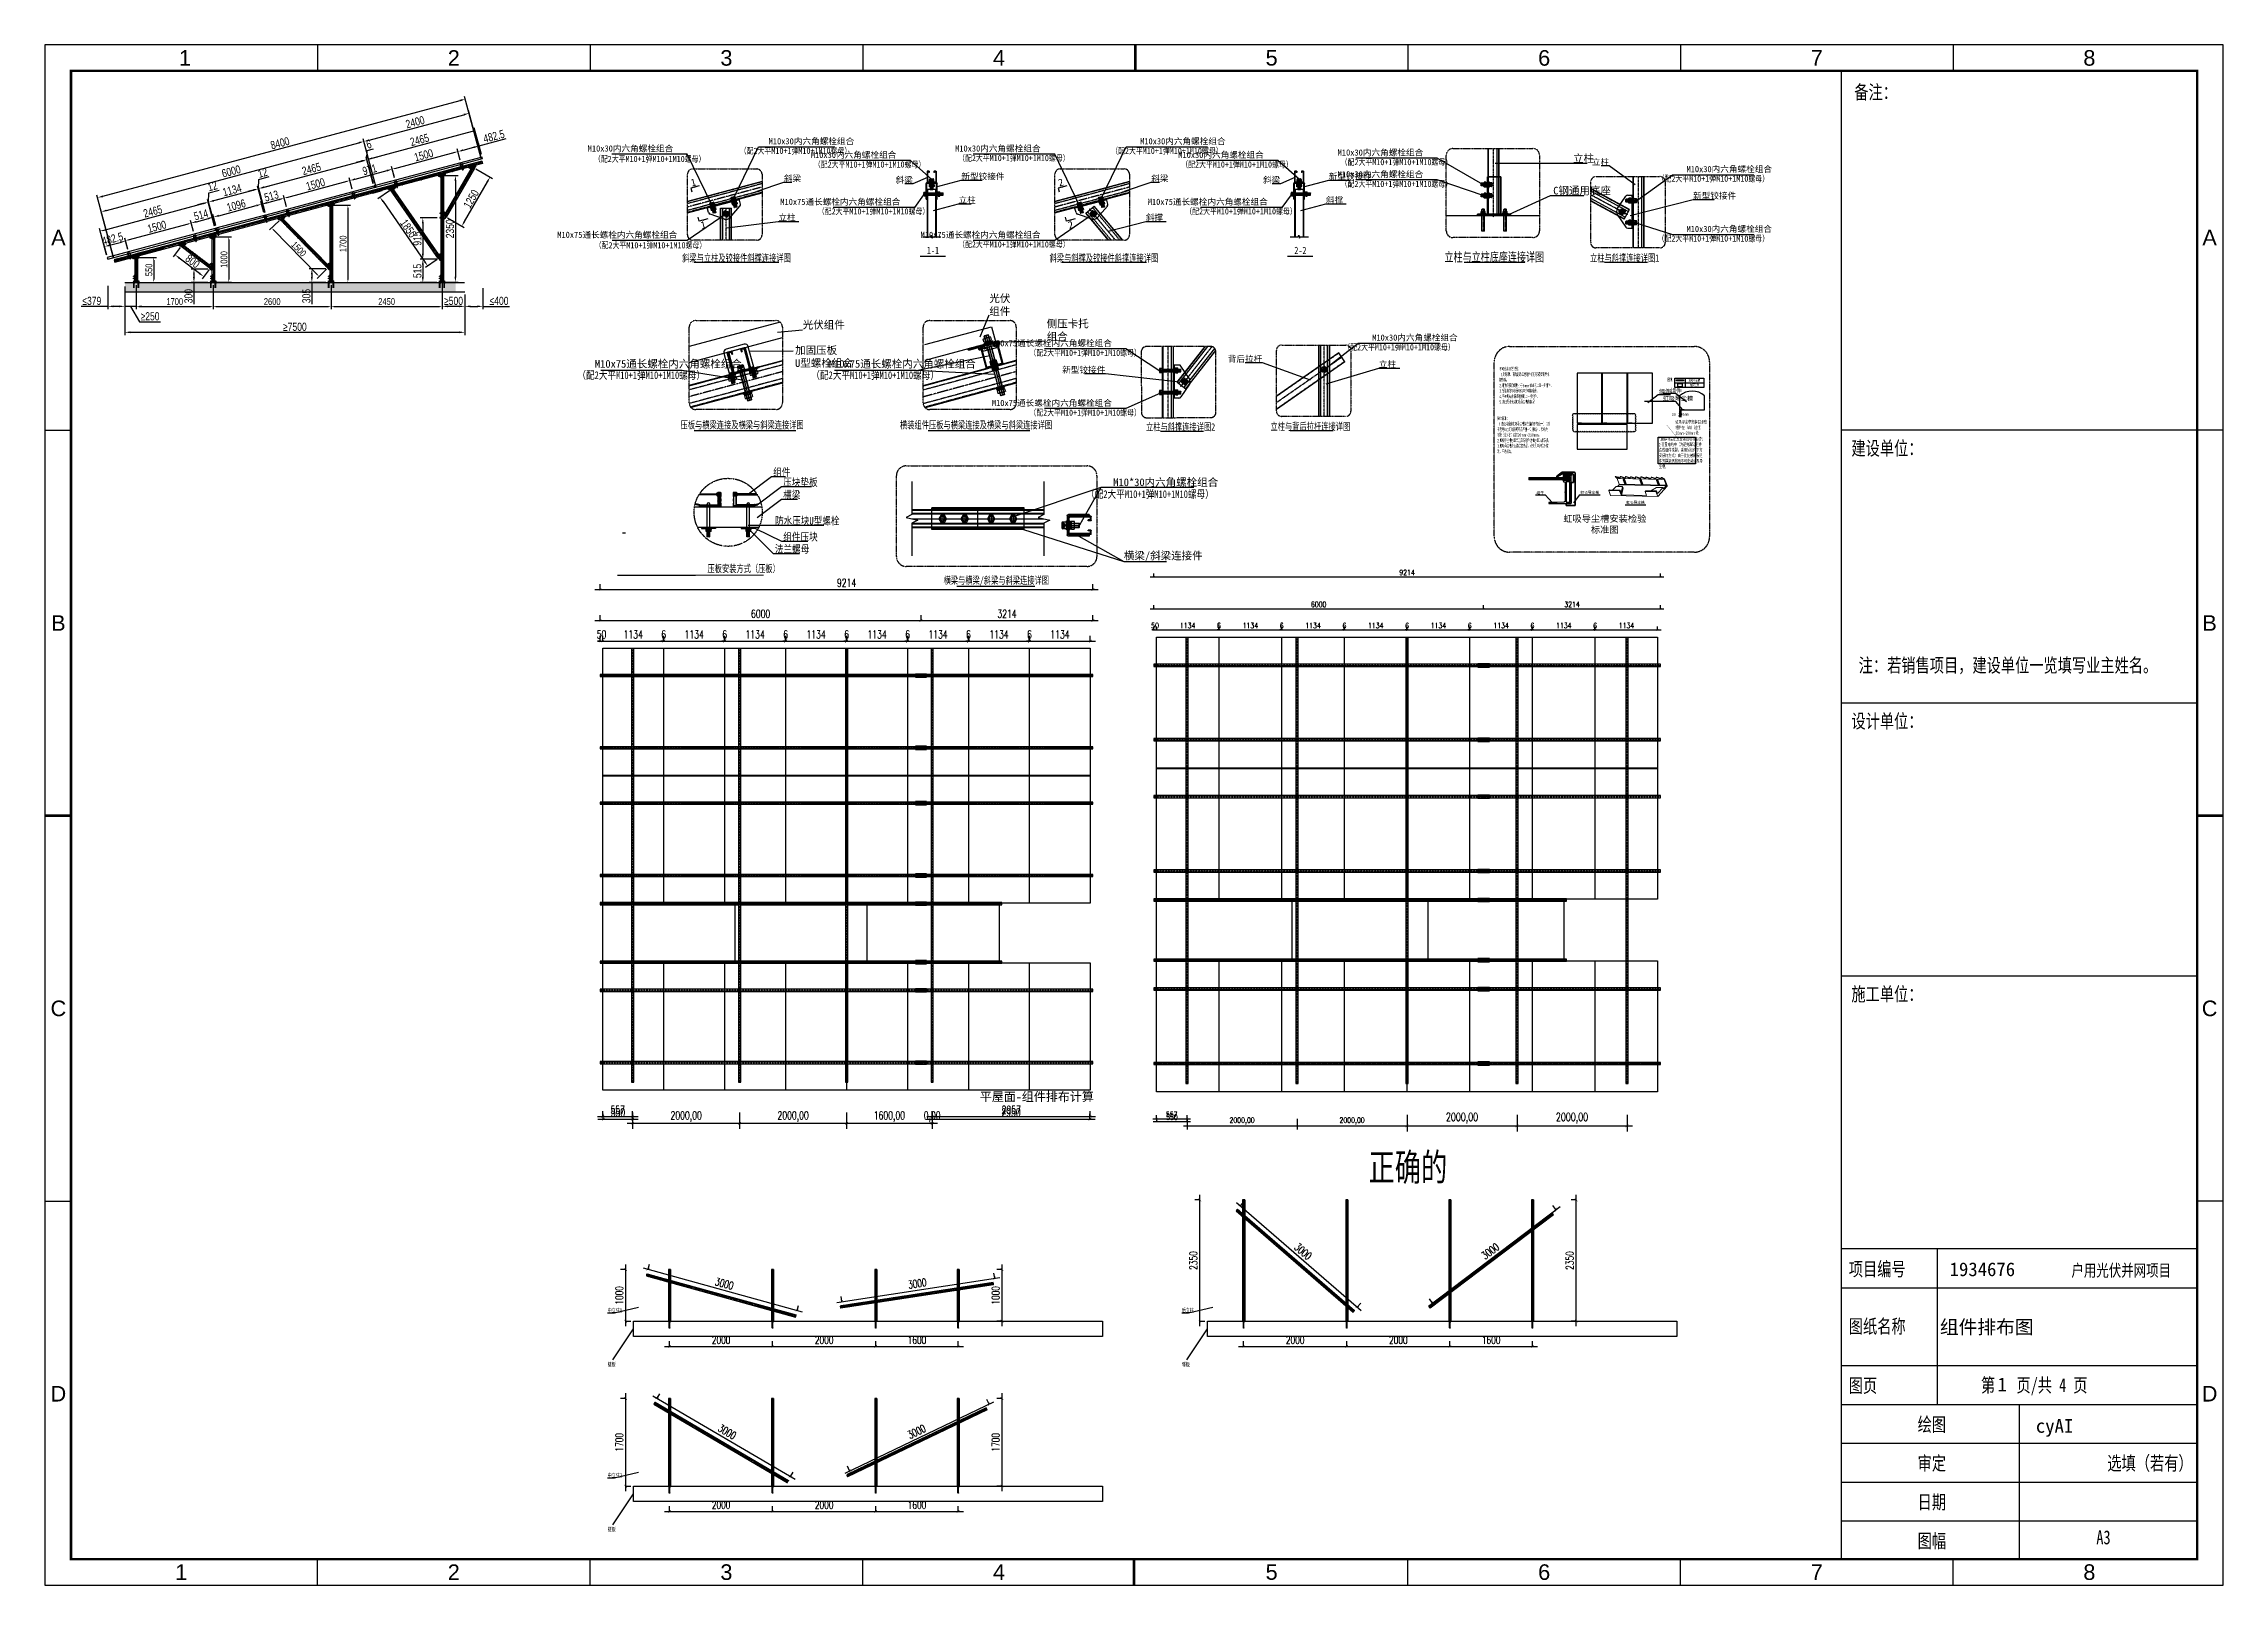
# Model space of a CAD drawing. Header units: millimetres. Extents: x -14454 to 167453, y -24 to 28032.
# Drawn here: x 42584 to 82238, y -24 to 28032 of the extents above; entities that cross this region are included whole.
import ezdxf
from ezdxf.enums import TextEntityAlignment as Align

# ---------------------------------------------------------------- set-up
doc = ezdxf.new("R2010")
doc.units = ezdxf.units.MM
for name, pattern in [('$0$CONTINUOUS1', [0]), ('ACAD_ISO02W100', [15, 12, -3]), ('CENTER', [50.8, 31.75, -6.35, 6.35, -6.35]), ('CENTER2', [1.125, 0.75, -0.125, 0.125, -0.125]), ('CENTER8', [6.35, 3.96875, -0.79375, 0.79375, -0.79375]), ('CONTINUOUS1', [0]), ('DASH', [0.35, 0.25, -0.1]), ('DASHED', [19.05, 12.7, -6.35]), ('HIDDEN2', [4.7625, 3.175, -1.5875])]:
    doc.linetypes.add(name, pattern=pattern)
for name, color, linetype in [('$0$003_THICK', 7, '$0$CONTINUOUS1'), ('$0$图块替换', 7, 'Continuous'), ('003_THICK', 7, 'CONTINUOUS1'), ('1', 7, 'Continuous'), ('cushician', 7, 'Continuous'), ('CY_其它', 7, 'Continuous'), ('CY_备注', 7, 'Continuous'), ('CY_斜撑', 7, 'Continuous'), ('CY_标注', 7, 'Continuous'), ('CY_生产图', 7, 'Continuous'), ('CY_立柱', 16, 'Continuous'), ('DIM_LEAD', 3, 'Continuous'), ('E-BUSB', 1, 'Continuous'), ('EL-06', 6, 'Continuous'), ('M_Thin', 7, 'Continuous'), ('NG-07', 8, 'Continuous'), ('wze', 7, 'Continuous'), ('中心线', 1, 'CENTER2'), ('图块替换', 7, 'Continuous'), ('引线框', 1, 'HIDDEN2'), ('标注', 3, 'Continuous'), ('粗线', 7, 'Continuous'), ('组件', 4, 'Continuous'), ('细线', 3, 'DASH'), ('虚线', 3, 'ACAD_ISO02W100')]:
    doc.layers.add(name, color=color, linetype=linetype)
for name, color, linetype, lineweight in [('3中心线层', 1, 'CENTER8', 0), ('粗实线', 7, 'Continuous', 50), ('粗实线层', 7, 'Continuous', 35), ('细实线层', 7, 'Continuous', 18), ('轮廓线', 7, 'Continuous', 35)]:
    doc.layers.add(name, color=color, linetype=linetype, lineweight=lineweight)
doc.styles.add('-宋体', font='')
doc.styles.add('AUDIT_D_220613013217-3', font='MS PGothic.ttf', dxfattribs={"width": 0.8})
doc.styles.add('CY_备注', font='', dxfattribs={"width": 0.7, "height": 250})
doc.styles.add('CY_标注', font='romans.shx', dxfattribs={"width": 0.7, "bigfont": 'gbcbig.shx'})
doc.styles.add('HZTXT', font='simfang.ttf', dxfattribs={"bigfont": 'HZTXT'})
doc.styles.get("Standard").update_dxf_attribs({"font": 'arial.ttf'})
doc.styles.add('TSSD_Dimension', font='TSSDENG.shx', dxfattribs={"width": 0.7, "bigfont": 'gbcbig.shx'})
doc.styles.add('图标字体', font='arial.ttf')
doc.styles.add('宋体', font='')
doc.styles.add('标准', font='MS PGothic.ttf', dxfattribs={"width": 0.8})
doc.styles.add('标注', font='txt.shx', dxfattribs={"width": 0.8})
doc.styles.get('-宋体').set_extended_font_data('SimSun')
doc.styles.get('CY_备注').set_extended_font_data('SimSun')
doc.styles.get('宋体').set_extended_font_data('SimSun')
doc.dimstyles.new('$0$plan', dxfattribs={"dimscale": 60, "dimtxt": 3, "dimasz": 2, "dimexe": 1, "dimexo": 1, "dimgap": 0.5, "dimtad": 1, "dimdec": 0, "dimzin": 0, "dimdsep": 46, "dimtxsty": 'AUDIT_D_220613013217-3', "dimcen": 0, "dimclrd": 3, "dimclre": 3, "dimclrt": 7, "dimadec": 0, "dimazin": 0, "dimtfac": 1, "dimtdec": 0, "dimtofl": 0, "dimtmove": 0, "dimatfit": 3, "dimfxl": 0, "dimtolj": 1, "dimtzin": 0, "dimlwe": -1, "dimarcsym": 0})
doc.dimstyles.new('CY_标注', dxfattribs={"dimscale": 64.166667, "dimtxt": 1.5, "dimasz": 0.5, "dimexe": 1, "dimexo": 1, "dimgap": 0.5, "dimtad": 1, "dimzin": 1, "dimtxsty": 'CY_标注', "dimblk": 'ARCHTICK', "dimcen": -0.025, "dimdle": 1, "dimclrd": 8, "dimclre": 8, "dimclrt": 3, "dimadec": 0, "dimazin": 0, "dimtfac": 1, "dimtix": 1, "dimtmove": 2, "dimatfit": 3, "dimfxl": 0, "dimarcsym": 0})
doc.dimstyles.new('plan', dxfattribs={"dimscale": 60, "dimtxt": 3, "dimasz": 1, "dimexe": 1, "dimexo": 1, "dimgap": 0.5, "dimtad": 1, "dimdec": 0, "dimzin": 0, "dimdsep": 46, "dimtxsty": '标准', "dimcen": 0, "dimclrd": 3, "dimclre": 3, "dimclrt": 7, "dimadec": 0, "dimazin": 0, "dimtfac": 1, "dimtdec": 0, "dimtofl": 0, "dimtmove": 0, "dimatfit": 3, "dimfxl": 0, "dimtolj": 1, "dimtzin": 0, "dimlwe": -1, "dimarcsym": 0})
doc.dimstyles.new('副本 plan', dxfattribs={"dimscale": 60, "dimtxt": 3, "dimasz": 1, "dimexe": 3, "dimexo": 1, "dimgap": 0.5, "dimtad": 1, "dimdec": 0, "dimzin": 0, "dimdsep": 46, "dimtxsty": '标准', "dimcen": 0, "dimclrd": 3, "dimclre": 3, "dimclrt": 7, "dimadec": 0, "dimazin": 0, "dimtfac": 1, "dimtdec": 0, "dimtofl": 0, "dimtmove": 1, "dimatfit": 3, "dimfxl": 0, "dimtolj": 1, "dimtzin": 0, "dimlwe": -1, "dimarcsym": 0})
doc.dimstyles.new('排产标注', dxfattribs={"dimtxt": 3, "dimasz": 1.5, "dimexe": 1, "dimexo": 1, "dimgap": 1, "dimtad": 1, "dimdec": 0, "dimdsep": 46, "dimtxsty": '标注', "dimcen": 0.09, "dimclrd": 3, "dimclre": 3, "dimclrt": 2, "dimadec": 0, "dimazin": 0, "dimtfac": 1, "dimtdec": 0, "dimtix": 1, "dimtmove": 0, "dimatfit": 3, "dimfxl": 0, "dimtolj": 1, "dimtzin": 0, "dimarcsym": 0})
doc.dimstyles.new('标注', dxfattribs={"dimtxt": 3.5, "dimasz": 1, "dimexe": 1, "dimexo": 1, "dimgap": 1, "dimtad": 1, "dimdec": 0, "dimzin": 0, "dimdsep": 46, "dimtxsty": 'HZTXT', "dimblk": 'ARCHTICK', "dimcen": 0, "dimclrd": 144, "dimclre": 144, "dimclrt": 2, "dimadec": 0, "dimazin": 0, "dimtfac": 1, "dimtdec": 0, "dimtix": 1, "dimtmove": 2, "dimatfit": 3, "dimfxl": 0, "dimtolj": 1, "dimtzin": 0, "dimlwe": -1, "dimarcsym": 0})

msp = doc.modelspace()

# ---------------------------------------------------------------- texts
at = {"style": 'CY_备注', "width": 0.7}
msp.add_text('正确的', height=500, dxfattribs=at).set_placement((66675.856, 7348.542))
at = {"layer": 'CY_备注', "color": 3, "style": 'CY_备注'}
msp.add_text('平屋面-组件排布计算', height=160, dxfattribs=at).set_placement((59607.297, 8800, 14.985))

# ---------------------------------------------------------------- blocks, each defined once
blk = doc.blocks.new('A3图框')
for p, q in [((32667, 472, 0), (32667, 27537, 0)), ((39136, 21000), (32667, 21000)), ((39136, 16038), (32667, 16038)), ((39136, 11075), (32667, 11075)), ((39136, 11075), (32667, 11075)), ((39136, 6113), (32667, 6113)), ((34406, 6113), (34406, 5406)), ((32667, 5406), (39136, 5406)), ((34406, 5406), (34406, 4700)), ((34406, 4700), (34406, 3993)), ((32667, 3993), (39136, 3993)), ((34406, 3993), (34406, 3287)), ((32667, 3287), (39136, 3287)), ((35902, 3287), (35902, 2581)), ((32667, 2581), (39136, 2581)), ((35902, 2581), (35902, 1874)), ((32667, 1874), (39136, 1874)), ((35902, 1874), (35902, 1168)), ((32667, 1168), (39136, 1168)), ((35902, 1168), (35902, 461))]:
    blk.add_line(p, q)
at = {"linetype": 'Continuous'}
blk.add_lwpolyline([(39607, 0), (39607, 28008), (0, 28008), (0, 0), (39607, 0), (39607, 28008)], dxfattribs=at)
at = {"color": 7, "linetype": 'Continuous'}
for points in [[(4957, 28008), (4957, 27537)], [(9914, 28008), (9914, 27537)], [(14870, 28008), (14870, 27537)], [(24784, 28008), (24784, 27537)], [(29741, 28008), (29741, 27537)], [(34698, 28008), (34698, 27537)], [(0, 21000), (472, 21000)], [(39607, 21000), (39136, 21000)], [(0, 6984), (472, 6984)], [(39607, 6984), (39136, 6984)], [(4957, 0), (4957, 472)], [(9914, 0), (9914, 472)], [(14870, 0), (14870, 472)], [(24784, 0), (24784, 472)], [(29741, 0), (29741, 472)], [(34698, 0), (34698, 472)]]:
    blk.add_lwpolyline(points, dxfattribs=at)
at = {"color": 7, "linetype": 'Continuous', "const_width": 47.2}
for points in [[(19827, 28008), (19827, 27537)], [(0, 13992), (472, 13992)], [(39607, 13992), (39136, 13992)], [(19804, 472), (19804, 0)]]:
    blk.add_lwpolyline(points, dxfattribs=at)
at = {"const_width": 47.2}
blk.add_lwpolyline([(472, 27537), (39136, 27537), (39136, 472), (472, 472)], close=True, dxfattribs=at)
at = {"color": 7, "linetype": 'Continuous', "style": '图标字体'}
for s, p in [('1', (2547, 27772)), ('2', (7435, 27772)), ('3', (12392, 27772)), ('4', (17349, 27772)), ('5', (22306, 27772)), ('6', (27262, 27772)), ('7', (32219, 27772)), ('8', (37176, 27772)), ('A', (245, 24504)), ('A', (39362, 24504)), ('B', (245, 17496)), ('B', (39362, 17496)), ('C', (245, 10488)), ('C', (39362, 10488)), ('D', (245, 3480)), ('D', (245, 3480)), ('D', (39362, 3480)), ('1', (2478, 236)), ('2', (7435, 236)), ('3', (12392, 236)), ('4', (17349, 236)), ('5', (22306, 236)), ('6', (27262, 236)), ('7', (32219, 236)), ('8', (37176, 236))]:
    blk.add_text(s, height=283, dxfattribs=at).set_placement(p, align=Align.MIDDLE)
at = {"color": 0, "style": '-宋体', "width": 0.75}
for s, height, p in [('备注：', 252.7, (32901, 27023, 0)), ('建设单位：', 252.7, (32849, 20547, 0)), ('设计单位：', 252.7, (32849, 15585, 0)), ('施工单位：', 252.7, (32849, 10622, 0)), ('项目编号', 252.7, (32801, 5621, 0)), ('图纸名称', 252.7, (32801, 4579, 0)), ('图页', 252.7, (32801, 3502, 0)), ('第   页/共 4 页', 252.69, (35205, 3510, 0)), ('绘图', 252.7, (34053, 2795, 0)), ('审定', 252.7, (34053, 2089, 0)), ('日期', 252.7, (34053, 1383, 0)), ('图幅', 252.7, (34053, 676, 0)), ('A3', 252.7, (37303, 742, 0))]:
    blk.add_text(s, height=height, dxfattribs=at).set_placement(p)
at = {"color": 1, "style": '-宋体', "width": 0.75}
blk.add_text('注：若销售项目，建设单位一览填写业主姓名。', height=252.69, dxfattribs=at).set_placement((32981, 16600, 0))
at = {"style": '-宋体', "width": 0.75}
blk.add_text('                  户用光伏并网项目', height=221.39, dxfattribs=at).set_placement((34816, 5612, 0))
at = {"color": 2, "style": '-宋体', "width": 0.75}
blk.add_text('选填（若有）', height=252.7, dxfattribs=at).set_placement((37503, 2090, 0))
at = {"lineweight": 0, "style": '宋体'}
for tag, p in [('设计单位', (32961, 18189)), ('设计单位', (33020, 13228)), ('施工单位', (33068, 8062)), ('项目编号', (34635, 5618)), ('图纸名称', (34457, 4568)), ('编', (35504, 3522)), ('绘图', (36203, 2770))]:
    blk.add_attdef(tag, p, '', height=250, dxfattribs=at)
blk = doc.blocks.new('zj6510012312311A$C3C46345F')
at = {"layer": '粗线'}
for p, q in [((0, 51), (0, 1)), ((1, 52), (9, 52)), ((1, 0), (40.3, 0)), ((2, 49), (2, 3)), ((3, 50), (7, 50)), ((3, 2), (38.3, 2)), ((8, 49), (8, 44.9)), ((8, 44.9), (10, 44.9)), ((10, 51), (10, 44.9)), ((31.3, 51), (31.3, 44.9)), ((31.3, 44.9), (33.3, 44.9)), ((32.3, 52), (40.3, 52)), ((33.3, 49), (33.3, 44.9)), ((34.3, 50), (38.3, 50)), ((39.3, 49), (39.3, 3)), ((41.3, 51), (41.3, 1))]:
    blk.add_line(p, q, dxfattribs=at)
for centre, start, end in [((1, 51), 90, 180), ((1, 1), 180, 270), ((3, 49), 90, 180), ((3, 3), 180, 270), ((7, 49), 0, 90), ((9, 51), 0, 90), ((32.3, 51), 90, 180), ((34.3, 49), 90, 180), ((38.3, 49), 0, 90), ((38.3, 3), 270, 0), ((40.3, 51), 0, 90), ((40.3, 1), 270, 0)]:
    blk.add_arc(centre, 1, start, end, dxfattribs=at)
blk = doc.blocks.new('zj6510012312311A$C67153D70')
at = {"layer": '003_THICK'}
for p, q in [((1, 7), (1, 1)), ((3, 8), (17, 8)), ((6, 7), (6, 1)), ((15, 7), (15, 1)), ((19, 7), (19, 1)), ((3, 0), (17, 0))]:
    blk.add_line(p, q, dxfattribs=at)
for centre, radius, start, end in [((3, 4), 3.66, 50.8833, 129.1167), ((3, 4), 3.66, 230.8833, 309.1167), ((10, -5), 13.4, 69.8555, 110.1445), ((10, 13), 13.4, 249.8555, 290.1445), ((17, 4), 3.66, 50.8833, 129.1167), ((17, 4), 3.66, 230.8833, 309.1167)]:
    blk.add_arc(centre, radius, start, end, dxfattribs=at)
at = {"layer": 'cushician'}
for p, q in [((2, 8), (2, 11)), ((2, 8), (18, 8)), ((18, 8), (18, 11))]:
    blk.add_line(p, q, dxfattribs=at)
blk.add_lwpolyline([(0, 13), (20, 13), (20, 11), (0, 11)], close=True, dxfattribs=at)
at = {"layer": '细线', "color": 2}
for p, q in [((8, 8), (10, 11)), ((10, 8), (11, 11))]:
    blk.add_line(p, q, dxfattribs=at)
blk = doc.blocks.new('zj65100竖装压块')
for p, q in [((291899, 884521, 0), (291899, 884521, 0)), ((291909, 884488, 0), (291909, 884479, 0)), ((291909, 884479, 0), (291924, 884479, 0)), ((291922, 884489, 0), (291910, 884489, 0)), ((291911, 884479, 0), (291911, 884400, 0)), ((291911, 884477, 0), (291921, 884477, 0)), ((291911, 884400, 0), (291921, 884400, 0)), ((291911, 884400, 0), (291912, 884399, 0)), ((291912, 884399, 0), (291921, 884399, 0)), ((291916, 884489, 0), (291916, 884489, 0)), ((291921, 884479, 0), (291921, 884400, 0)), ((291921, 884400, 0), (291921, 884399, 0)), ((291924, 884479, 0), (291924, 884488, 0))]:
    blk.add_line(p, q)
at = {"color": 3}
for p, q in [((291912, 884477, 0), (291911, 884479, 0)), ((291912, 884477, 0), (291912, 884400, 0)), ((291921, 884477, 0), (291921, 884479, 0)), ((291921, 884477, 0), (291921, 884400, 0))]:
    blk.add_line(p, q, dxfattribs=at)
at = {"color": 3, "linetype": 'DASHED'}
for p, q in [((291912, 884484, 0), (291912, 884489, 0)), ((291912, 884484, 0), (291916, 884482, 0)), ((291914, 884489, 0), (291914, 884484, 0)), ((291921, 884484, 0), (291916, 884482, 0)), ((291919, 884489, 0), (291919, 884484, 0)), ((291921, 884489, 0), (291921, 884484, 0))]:
    blk.add_line(p, q, dxfattribs=at)
at = {"color": 1, "linetype": 'CENTER', "ltscale": 9}
blk.add_line((291916, 884489, 0), (291916, 884399, 0), dxfattribs=at)
at = {"elevation": 0}
blk.add_lwpolyline([(291906, 884479), (291926, 884479), (291926, 884478), (291906, 884478)], close=True, dxfattribs=at)
for centre, start, end in [((291910, 884488, 0), 90, 180), ((291922, 884488, 0), 0, 90)]:
    blk.add_arc(centre, 1.67, start, end)
at = {"color": 3, "linetype": 'DASHED'}
for centre in [(291916, 884494, 0), (291916, 884489, 0)]:
    blk.add_arc(centre, 5.32, 243.0947, 296.9053, dxfattribs=at)
at = {"layer": 'E-BUSB'}
blk.add_line((291916, 884476, 0), (291916, 884399, 0), dxfattribs=at)
at = {"layer": '粗线'}
for name, p in [('zj6510012312311A$C3C46345F', (291896, 884476, 0)), ('zj6510012312311A$C67153D70', (291906, 884411, 0))]:
    blk.add_blockref(name, p, dxfattribs=at)
blk = doc.blocks.new('zj65100VFDFDBGdgrtedfghM8X105U型压块螺栓')
for p, q in [((-2155796166.540478, -2296044651.556607), (-2155796174.540479, -2296044651.556607)), ((-2155796166.540478, -2296044652.556607), (-2155796174.540479, -2296044652.556607)), ((-2155796166.540478, -2296044653.556607), (-2155796174.540479, -2296044653.556607)), ((-2155796166.540478, -2296044654.556606), (-2155796174.540479, -2296044654.556606)), ((-2155796166.540478, -2296044655.556607), (-2155796174.540479, -2296044655.556607)), ((-2155796166.540478, -2296044656.556607), (-2155796174.540479, -2296044656.556607)), ((-2155796166.540478, -2296044659.556607), (-2155796174.540479, -2296044659.556607)), ((-2155796166.540478, -2296044660.556607), (-2155796174.540479, -2296044660.556607)), ((-2155796166.540478, -2296044661.556607), (-2155796174.540479, -2296044661.556607)), ((-2155796166.540478, -2296044662.556606), (-2155796174.540479, -2296044662.556606)), ((-2155796166.540478, -2296044664.556606), (-2155796174.540479, -2296044664.556607)), ((-2155796166.540478, -2296044657.556608), (-2155796174.540478, -2296044657.556607)), ((-2155796166.540478, -2296044658.556607), (-2155796174.540478, -2296044658.556607)), ((-2155796166.540479, -2296044663.556607), (-2155796174.540478, -2296044663.556607)), ((-2155796114.540479, -2296044652.556608), (-2155796122.540479, -2296044652.556607)), ((-2155796114.540478, -2296044653.556607), (-2155796122.540479, -2296044653.556606)), ((-2155796114.540478, -2296044654.556606), (-2155796122.540479, -2296044654.556606)), ((-2155796114.540478, -2296044656.556607), (-2155796122.540479, -2296044656.556607)), ((-2155796114.540479, -2296044657.556608), (-2155796122.540479, -2296044657.556607)), ((-2155796114.540478, -2296044659.556607), (-2155796122.540479, -2296044659.556607)), ((-2155796114.540479, -2296044660.556607), (-2155796122.540479, -2296044660.556607)), ((-2155796114.540478, -2296044651.556607), (-2155796122.540478, -2296044651.556607)), ((-2155796114.540479, -2296044655.556607), (-2155796122.540478, -2296044655.556607)), ((-2155796114.540478, -2296044658.556607), (-2155796122.540478, -2296044658.556607)), ((-2155796114.540479, -2296044661.556607), (-2155796122.540478, -2296044661.556606)), ((-2155796114.540478, -2296044662.556606), (-2155796122.540478, -2296044662.556606)), ((-2155796114.540478, -2296044663.556607), (-2155796122.540478, -2296044663.556607)), ((-2155796114.540478, -2296044664.556607), (-2155796122.540478, -2296044664.556607)), ((-2155796166.540478, -2296044668.556607), (-2155796174.540479, -2296044668.556607)), ((-2155796166.540478, -2296044669.556607), (-2155796174.540479, -2296044669.556607)), ((-2155796166.540478, -2296044670.556606), (-2155796174.540479, -2296044670.556606)), ((-2155796166.540478, -2296044671.556606), (-2155796174.540479, -2296044671.556607)), ((-2155796166.540478, -2296044672.556607), (-2155796174.540479, -2296044672.556606)), ((-2155796166.540478, -2296044673.556606), (-2155796174.540479, -2296044673.556607)), ((-2155796166.540478, -2296044665.556607), (-2155796174.540478, -2296044665.556608)), ((-2155796166.540478, -2296044666.556607), (-2155796174.540478, -2296044666.556607)), ((-2155796166.540478, -2296044667.556607), (-2155796174.540478, -2296044667.556607)), ((-2155796166.540478, -2296044674.556607), (-2155796174.540478, -2296044674.556608)), ((-2155796166.540479, -2296044675.556607), (-2155796174.540478, -2296044675.556607)), ((-2155796114.540478, -2296044665.556608), (-2155796122.540479, -2296044665.556607)), ((-2155796114.540478, -2296044666.556607), (-2155796122.540479, -2296044666.556607)), ((-2155796114.540479, -2296044671.556607), (-2155796122.540479, -2296044671.556606)), ((-2155796114.540478, -2296044672.556607), (-2155796122.540479, -2296044672.556607)), ((-2155796114.540478, -2296044675.556608), (-2155796122.540479, -2296044675.556607)), ((-2155796114.540478, -2296044667.556607), (-2155796122.540478, -2296044667.556607)), ((-2155796114.540479, -2296044668.556607), (-2155796122.540478, -2296044668.556607)), ((-2155796114.540479, -2296044669.556607), (-2155796122.540478, -2296044669.556607)), ((-2155796114.540478, -2296044670.556607), (-2155796122.540478, -2296044670.556606)), ((-2155796114.540478, -2296044673.556607), (-2155796122.540478, -2296044673.556607)), ((-2155796114.540478, -2296044674.556608), (-2155796122.540478, -2296044674.556607))]:
    blk.add_line(p, q)
blk.add_lwpolyline([(-2155796122.540479, -2296044676.584091), (-2155796114.540478, -2296044676.584092), (-2155796114.540478, -2296044600.556607, 0.4142135624), (-2155796122.540479, -2296044592.556607), (-2155796166.540478, -2296044592.556607, 0.4142135624), (-2155796174.540479, -2296044600.556607), (-2155796174.540479, -2296044676.584093), (-2155796166.540478, -2296044676.584092), (-2155796166.540478, -2296044601.556607, -0.4142135592), (-2155796165.540479, -2296044600.556607), (-2155796123.540479, -2296044600.556606, -0.4142135656), (-2155796122.540478, -2296044601.556607), (-2155796122.540478, -2296044676.584093)], format="xyb")
blk = doc.blocks.new('zj65100VFDFDBGdgrtedfghA$C67153D70')
at = {"layer": '003_THICK'}
for p, q in [((1, 7), (1, 1)), ((3, 8), (17, 8)), ((6, 7), (6, 1)), ((15, 7), (15, 1)), ((19, 7), (19, 1)), ((3, 0), (17, 0))]:
    blk.add_line(p, q, dxfattribs=at)
for centre, radius, start, end in [((3, 4), 3.66, 50.8833, 129.1167), ((3, 4), 3.66, 230.8833, 309.1167), ((10, -5), 13.4, 69.8555, 110.1445), ((10, 13), 13.4, 249.8555, 290.1445), ((17, 4), 3.66, 50.8833, 129.1167), ((17, 4), 3.66, 230.8833, 309.1167)]:
    blk.add_arc(centre, radius, start, end, dxfattribs=at)
at = {"layer": 'cushician'}
for p, q in [((2, 8), (2, 11)), ((2, 8), (18, 8)), ((18, 8), (18, 11))]:
    blk.add_line(p, q, dxfattribs=at)
blk.add_lwpolyline([(0, 13), (20, 13), (20, 11), (0, 11)], close=True, dxfattribs=at)
at = {"layer": '细线', "color": 2}
for p, q in [((8, 8), (10, 11)), ((10, 8), (11, 11))]:
    blk.add_line(p, q, dxfattribs=at)
blk = doc.blocks.new('zj65100VFDFDBGdgrtedfghYABAN')
for p, q in [((-27, -61), (54, -39)), ((-27, -63), (55, -41)), ((-27, -61), (-27, -63)), ((55, -41), (54, -39))]:
    blk.add_line(p, q)
at = {"rotation": 15.00001912494984}
blk.add_blockref('zj65100VFDFDBGdgrtedfghM8X105U型压块螺栓', (1488078174, 2775770376), dxfattribs=at)
at = {"layer": '粗线', "rotation": 15.00001912494987}
for p in [(-17, -74), (33, -61)]:
    blk.add_blockref('zj65100VFDFDBGdgrtedfghA$C67153D70', p, dxfattribs=at)
blk = doc.blocks.new('zj65100压板组合')
blk.add_line((35844, -1456, -12), (35827, -1408, -16))
at = {"extrusion": (-8.31842e-08, -3.4456e-08, 1), "rotation": 4.99998075181172}
blk.add_blockref('zj65100VFDFDBGdgrtedfghYABAN', (35810, -1361, -12), dxfattribs=at)
at = {"layer": '图块替换', "rotation": 19.99999975941452}
blk.add_blockref('zj65100竖装压块', (64024, -932384, -24), dxfattribs=at)
blk = doc.blocks.new('*D376')
at = {"color": 3, "lineweight": -2, "transparency": 16777216}
blk.add_line((35766, -1066), (37063, -594), dxfattribs=at)
at = {"color": 3, "transparency": 16777216}
for p, q in [((37185, -756), (37099, -517)), ((35776, -1269), (35689, -1031))]:
    blk.add_line(p, q, dxfattribs=at)
for points in [[(37059, -585), (37066, -604), (37119, -574)], [(35763, -1057), (35769, -1076), (35710, -1087)]]:
    blk.add_solid(points, dxfattribs=at)
at = {"layer": 'Defpoints', "color": 0, "transparency": 16777216}
for p in [(37119, -574), (37206, -812, 2), (35797, -1326, 2)]:
    blk.add_point(p, dxfattribs=at)
at = {"color": 7, "transparency": 16777216, "insert": (36373, -718), "char_height": 180, "attachment_point": 5, "rotation": 20, "style": '标准'}
blk.add_mtext('\\A1;1500', dxfattribs=at)
blk = doc.blocks.new('*D377')
at = {"color": 3, "lineweight": -2, "transparency": 16777216}
blk.add_line((35193, -904), (37397, -101), dxfattribs=at)
at = {"color": 3, "transparency": 16777216}
for p, q in [((37640, -593), (37432, -24)), ((35323, -1437), (35116, -868))]:
    blk.add_line(p, q, dxfattribs=at)
for points in [[(37393, -92), (37400, -111), (37453, -81)], [(35190, -894), (35197, -913), (35137, -924)]]:
    blk.add_solid(points, dxfattribs=at)
at = {"layer": 'Defpoints', "color": 0, "transparency": 16777216}
for p in [(37453, -81), (37660, -649, 0), (35344, -1493, 0)]:
    blk.add_point(p, dxfattribs=at)
at = {"color": 7, "transparency": 16777216, "insert": (36254, -390), "char_height": 180, "attachment_point": 5, "rotation": 20.0185, "style": '标准'}
blk.add_mtext('\\A1;2465', dxfattribs=at)
blk = doc.blocks.new('*D379')
at = {"color": 3, "transparency": 16777216}
for p, q in [((119996, 312), (119931, 557)), ((120463, 435), (120397, 682))]:
    blk.add_line(p, q, dxfattribs=at)
at = {"color": 3, "lineweight": -2, "transparency": 16777216}
for p, q in [((120062, 530), (120296, 593)), ((120412, 624), (121014, 785))]:
    blk.add_line(p, q, dxfattribs=at)
at = {"color": 3, "transparency": 16777216}
for points in [[(120057, 550), (120067, 511), (119946, 499)], [(120291, 612), (120302, 574), (120412, 624)]]:
    blk.add_solid(points, dxfattribs=at)
at = {"layer": 'Defpoints', "color": 0, "transparency": 16777216}
for p in [(120412, 624), (120012, 254, 2), (120478, 377, 0)]:
    blk.add_point(p, dxfattribs=at)
at = {"color": 7, "transparency": 16777216, "insert": (120740, 836), "char_height": 180, "attachment_point": 5, "rotation": 15, "style": '标准'}
blk.add_mtext('\\A1;482.5', dxfattribs=at)
blk = doc.blocks.new('*D380')
at = {"color": 3, "lineweight": -2, "transparency": 16777216}
blk.add_line((117676, -110), (118382, 79), dxfattribs=at)
at = {"color": 3, "transparency": 16777216}
for p, q in [((118548, -77), (118482, 168)), ((117610, -328), (117545, -83))]:
    blk.add_line(p, q, dxfattribs=at)
for points in [[(118376, 98), (118387, 60), (118498, 110)], [(117671, -91), (117681, -129), (117560, -141)]]:
    blk.add_solid(points, dxfattribs=at)
at = {"layer": 'Defpoints', "color": 0, "transparency": 16777216}
for p in [(118498, 110), (117626, -386, 2), (118563, -135, 2)]:
    blk.add_point(p, dxfattribs=at)
at = {"color": 7, "transparency": 16777216, "insert": (117998, 100), "char_height": 180, "attachment_point": 5, "rotation": 15, "style": '标准'}
blk.add_mtext('\\A1;971', dxfattribs=at)
blk = doc.blocks.new('*D381')
at = {"color": 3, "lineweight": -2, "transparency": 16777216}
for p, q in [((117938, 322), (117944, 525)), ((117944, 525), (118081, 562)), ((117820, 290), (117704, 259)), ((117936, 321), (117941, 323)), ((118057, 354), (118173, 385))]:
    blk.add_line(p, q, dxfattribs=at)
at = {"color": 3, "transparency": 16777216}
for p, q in [((118078, -209), (117920, 379)), ((118082, -205), (117925, 381))]:
    blk.add_line(p, q, dxfattribs=at)
for points in [[(117814, 310), (117825, 271), (117936, 321)], [(118052, 373), (118062, 334), (117941, 323)]]:
    blk.add_solid(points, dxfattribs=at)
at = {"layer": 'Defpoints', "color": 0, "transparency": 16777216}
for p in [(117941, 323), (118093, -267), (118098, -263, 5)]:
    blk.add_point(p, dxfattribs=at)
at = {"color": 7, "transparency": 16777216, "insert": (117982, 660), "char_height": 180, "attachment_point": 5, "rotation": 14.9999, "style": '标准'}
blk.add_mtext('\\A1;6', dxfattribs=at)
blk = doc.blocks.new('*D382')
at = {"color": 3, "lineweight": -2, "transparency": 16777216}
for p, q in [((115427, -352), (115311, -383)), ((115543, -321), (115555, -317)), ((115549, -319), (115555, -116)), ((115555, -116), (115784, -54)), ((115671, -286), (115787, -255))]:
    blk.add_line(p, q, dxfattribs=at)
at = {"color": 3, "transparency": 16777216}
for p, q in [((115685, -851), (115528, -263)), ((115696, -844), (115539, -260))]:
    blk.add_line(p, q, dxfattribs=at)
for points in [[(115422, -332), (115432, -371), (115543, -321)], [(115665, -267), (115676, -306), (115555, -317)]]:
    blk.add_solid(points, dxfattribs=at)
at = {"layer": 'Defpoints', "color": 0, "transparency": 16777216}
for p in [(115555, -317), (115701, -909), (115711, -902, 9)]:
    blk.add_point(p, dxfattribs=at)
at = {"color": 7, "transparency": 16777216, "insert": (115638, 31), "char_height": 180, "attachment_point": 5, "rotation": 14.9999, "style": '标准'}
blk.add_mtext('\\A1;12', dxfattribs=at)
blk = doc.blocks.new('*D383')
at = {"color": 3, "lineweight": -2, "transparency": 16777216}
blk.add_line((117990, 753), (120076, 1313), dxfattribs=at)
at = {"color": 3, "transparency": 16777216}
for p, q in [((120464, 329), (120177, 1402)), ((118146, -292), (117859, 780))]:
    blk.add_line(p, q, dxfattribs=at)
for points in [[(120071, 1332), (120082, 1294), (120192, 1344)], [(117985, 773), (117995, 734), (117874, 722)]]:
    blk.add_solid(points, dxfattribs=at)
at = {"layer": 'Defpoints', "color": 0, "transparency": 16777216}
for p in [(120192, 1344), (120480, 271, 0), (118162, -350, 0)]:
    blk.add_point(p, dxfattribs=at)
at = {"color": 7, "transparency": 16777216, "insert": (119002, 1149), "char_height": 180, "attachment_point": 5, "rotation": 15.0107, "style": '标准'}
blk.add_mtext('\\A1;2400', dxfattribs=at)
blk = doc.blocks.new('*D384')
at = {"color": 3, "lineweight": -2, "transparency": 16777216}
blk.add_line((112111, -487), (119993, 1626), dxfattribs=at)
at = {"color": 3, "transparency": 16777216}
for p, q in [((120459, 348), (120093, 1715)), ((112346, -1827), (111980, -461))]:
    blk.add_line(p, q, dxfattribs=at)
for points in [[(119987, 1645), (119998, 1606), (120109, 1657)], [(112106, -468), (112116, -507), (111995, -518)]]:
    blk.add_solid(points, dxfattribs=at)
at = {"layer": 'Defpoints', "color": 0, "transparency": 16777216}
for p in [(120109, 1657), (120475, 290, 0), (112361, -1885, 0)]:
    blk.add_point(p, dxfattribs=at)
at = {"color": 7, "transparency": 16777216, "insert": (116021, 685), "char_height": 180, "attachment_point": 5, "rotation": 15.0068, "style": '标准'}
blk.add_mtext('\\A1;8400', dxfattribs=at)
blk = doc.blocks.new('*D385')
at = {"color": 3, "lineweight": -2, "transparency": 16777216}
blk.add_line((112195, -799), (117758, 692), dxfattribs=at)
at = {"color": 3, "transparency": 16777216}
for p, q in [((118146, -292), (117858, 781)), ((112351, -1846), (112063, -772))]:
    blk.add_line(p, q, dxfattribs=at)
for points in [[(117753, 712), (117763, 673), (117874, 723)], [(112189, -780), (112200, -818), (112079, -830)]]:
    blk.add_solid(points, dxfattribs=at)
at = {"layer": 'Defpoints', "color": 0, "transparency": 16777216}
for p in [(117874, 723), (118162, -350, 0), (112366, -1904, 0)]:
    blk.add_point(p, dxfattribs=at)
at = {"color": 7, "transparency": 16777216, "insert": (114945, 63), "char_height": 180, "attachment_point": 5, "rotation": 15.0052, "style": '标准'}
blk.add_mtext('\\A1;6000', dxfattribs=at)
blk = doc.blocks.new('*D386')
at = {"color": 3, "transparency": 16777216}
for p, q in [((112664, -1663), (112598, -1415)), ((112198, -1788), (112132, -1540))]:
    blk.add_line(p, q, dxfattribs=at)
at = {"color": 3, "lineweight": -2, "transparency": 16777216}
blk.add_line((112263, -1567), (112497, -1504), dxfattribs=at)
at = {"color": 3, "transparency": 16777216}
for points in [[(112258, -1547), (112268, -1586), (112147, -1598)], [(112492, -1484), (112503, -1523), (112613, -1473)]]:
    blk.add_solid(points, dxfattribs=at)
at = {"layer": 'Defpoints', "color": 0, "transparency": 16777216}
for p in [(112214, -1846, 0), (112613, -1473), (112680, -1721, -3)]:
    blk.add_point(p, dxfattribs=at)
at = {"color": 7, "transparency": 16777216, "insert": (112326, -1425), "char_height": 180, "attachment_point": 5, "rotation": 15, "style": '标准'}
blk.add_mtext('\\A1;482.5', dxfattribs=at)
blk = doc.blocks.new('*D387')
at = {"color": 3, "transparency": 16777216}
for p, q in [((114606, -1131), (114541, -888)), ((115665, -847), (115600, -604))]:
    blk.add_line(p, q, dxfattribs=at)
at = {"color": 3, "lineweight": -2, "transparency": 16777216}
blk.add_line((114673, -915), (115499, -693), dxfattribs=at)
at = {"color": 3, "transparency": 16777216}
for points in [[(114667, -895), (114678, -934), (114557, -946)], [(115494, -674), (115505, -712), (115615, -662)]]:
    blk.add_solid(points, dxfattribs=at)
at = {"layer": 'Defpoints', "color": 0, "transparency": 16777216}
for p in [(115615, -662), (115680, -905, 50), (114622, -1189, 48)]:
    blk.add_point(p, dxfattribs=at)
at = {"color": 7, "transparency": 16777216, "insert": (115055, -688), "char_height": 180, "attachment_point": 5, "rotation": 15, "style": '标准'}
blk.add_mtext('\\A1;1096', dxfattribs=at)
blk = doc.blocks.new('*D388')
at = {"color": 3, "transparency": 16777216}
for p, q in [((114607, -1135), (114541, -888)), ((114111, -1266), (114045, -1021))]:
    blk.add_line(p, q, dxfattribs=at)
at = {"color": 3, "lineweight": -2, "transparency": 16777216}
blk.add_line((114177, -1048), (114441, -977), dxfattribs=at)
at = {"color": 3, "transparency": 16777216}
for points in [[(114436, -958), (114446, -996), (114557, -946)], [(114171, -1028), (114182, -1067), (114061, -1079)]]:
    blk.add_solid(points, dxfattribs=at)
at = {"layer": 'Defpoints', "color": 0, "transparency": 16777216}
for p in [(114557, -946), (114126, -1324, 2), (114623, -1193, 29)]:
    blk.add_point(p, dxfattribs=at)
at = {"color": 7, "transparency": 16777216, "insert": (114278, -896), "char_height": 180, "attachment_point": 5, "rotation": 15, "style": '标准'}
blk.add_mtext('\\A1;514', dxfattribs=at)
blk = doc.blocks.new('*D389')
at = {"color": 3, "lineweight": -2, "transparency": 16777216}
for p, q in [((114442, -616), (114448, -412)), ((114448, -412), (114677, -351)), ((114320, -648), (114204, -679)), ((114436, -617), (114448, -614)), ((114564, -583), (114680, -552))]:
    blk.add_line(p, q, dxfattribs=at)
at = {"color": 3, "transparency": 16777216}
for p, q in [((114578, -1148), (114421, -559)), ((114589, -1141), (114432, -556))]:
    blk.add_line(p, q, dxfattribs=at)
for points in [[(114315, -629), (114326, -668), (114436, -617)], [(114559, -564), (114569, -602), (114448, -614)]]:
    blk.add_solid(points, dxfattribs=at)
at = {"layer": 'Defpoints', "color": 0, "transparency": 16777216}
for p in [(114448, -614), (114594, -1206), (114605, -1199, 9)]:
    blk.add_point(p, dxfattribs=at)
at = {"color": 7, "transparency": 16777216, "insert": (114531, -266), "char_height": 180, "attachment_point": 5, "rotation": 14.9999, "style": '标准'}
blk.add_mtext('\\A1;12', dxfattribs=at)
blk = doc.blocks.new('*D390')
at = {"color": 3, "lineweight": -2, "transparency": 16777216}
blk.add_line((114564, -583), (115427, -352), dxfattribs=at)
at = {"color": 3, "transparency": 16777216}
for p, q in [((115685, -848), (115528, -263)), ((114590, -1145), (114432, -556))]:
    blk.add_line(p, q, dxfattribs=at)
for points in [[(115422, -332), (115432, -371), (115543, -321)], [(114559, -564), (114569, -602), (114448, -614)]]:
    blk.add_solid(points, dxfattribs=at)
at = {"layer": 'Defpoints', "color": 0, "transparency": 16777216}
for p in [(115543, -321), (115700, -906, 0), (114606, -1203)]:
    blk.add_point(p, dxfattribs=at)
at = {"color": 7, "transparency": 16777216, "insert": (114964, -351), "char_height": 180, "attachment_point": 5, "rotation": 14.9999, "style": '标准'}
blk.add_mtext('\\A1;1134', dxfattribs=at)
blk = doc.blocks.new('zj65100A$C3C46345F')
at = {"layer": '粗线'}
for p, q in [((0, 51), (0, 1)), ((1, 52), (9, 52)), ((1, 0), (40.3, 0)), ((2, 49), (2, 3)), ((3, 50), (7, 50)), ((3, 2), (38.3, 2)), ((8, 49), (8, 44.9)), ((8, 44.9), (10, 44.9)), ((10, 51), (10, 44.9)), ((31.3, 51), (31.3, 44.9)), ((31.3, 44.9), (33.3, 44.9)), ((32.3, 52), (40.3, 52)), ((33.3, 49), (33.3, 44.9)), ((34.3, 50), (38.3, 50)), ((39.3, 49), (39.3, 3)), ((41.3, 51), (41.3, 1))]:
    blk.add_line(p, q, dxfattribs=at)
for centre, start, end in [((1, 51), 90, 180), ((1, 1), 180, 270), ((3, 49), 90, 180), ((3, 3), 180, 270), ((7, 49), 0, 90), ((9, 51), 0, 90), ((32.3, 51), 90, 180), ((34.3, 49), 90, 180), ((38.3, 49), 0, 90), ((38.3, 3), 270, 0), ((40.3, 51), 0, 90), ((40.3, 1), 270, 0)]:
    blk.add_arc(centre, 1, start, end, dxfattribs=at)
blk = doc.blocks.new('zj65100A$C5558085D')
at = {"layer": '粗线'}
for p, q in [((0, 6, 0), (0, 0, 0)), ((0, 6, 0), (34, 6, 0)), ((2, 6, 0), (2, 0, 0)), ((24, 6, 0), (24, 0, 0)), ((34, 6, 0), (34, 0, 0)), ((34, 5, 0), (34, 6, 0)), ((34, 0, 0), (0, 0, 0))]:
    blk.add_line(p, q, dxfattribs=at)
blk = doc.blocks.new('zj65100A$C440D491C')
at = {"layer": '粗实线', "lineweight": 35, "ltscale": 0.001}
for p, q in [((-5, 1), (-5, 9)), ((30, 9), (-5, 9)), ((-3, 0), (-5, 0)), ((-2, 6), (41, 6)), ((-2, 6), (-2, 1)), ((30, 9), (30, 9)), ((31, 9), (31, 9)), ((31, 9), (31, 9)), ((31, 9), (31, 9)), ((32, 9), (32, 9)), ((33, 9), (32, 9)), ((32, 9), (32, 9)), ((33, 9), (33, 9)), ((33, 9), (33, 9)), ((35, 9), (34, 9)), ((34, 9), (34, 9)), ((34, 9), (34, 9)), ((35, 9), (35, 9)), ((36, 9), (35, 9)), ((36, 9), (36, 9)), ((36, 9), (36, 9)), ((37, 9), (37, 9)), ((37, 9), (37, 9)), ((37, 9), (37, 9)), ((38, 9), (38, 9)), ((39, 9), (38, 9)), ((38, 9), (38, 9)), ((39, 9), (39, 9)), ((39, 9), (39, 9)), ((40, 9), (40, 9)), ((40, 9), (40, 9)), ((41, 9), (40, 9)), ((41, 9), (41, 9)), ((42, 9), (41, 9)), ((42, 9), (42, 9)), ((42, 9), (42, 9)), ((42, 6), (42, 1)), ((42, 0), (44, 0)), ((43, 9), (43, 9)), ((43, 9), (43, 9)), ((43, 9), (43, 9)), ((45, 9), (44, 9)), ((44, 9), (44, 9)), ((44, 9), (44, 9)), ((45, 9), (45, 9)), ((45, 9), (45, 9)), ((45, 1), (45, 6)), ((45, 6), (70, 6)), ((46, 9), (46, 9)), ((46, 9), (46, 9)), ((47, 9), (46, 9)), ((47, 9), (47, 9)), ((48, 9), (47, 9)), ((48, 9), (48, 9)), ((48, 9), (48, 9)), ((49, 9), (49, 9)), ((49, 9), (49, 9)), ((49, 9), (49, 9)), ((50, 9), (50, 9)), ((51, 9), (50, 9)), ((50, 9), (50, 9)), ((51, 9), (51, 9)), ((51, 9), (51, 9)), ((52, 9), (52, 9)), ((52, 9), (52, 9)), ((53, 9), (52, 9)), ((53, 9), (53, 9)), ((54, 9), (53, 9)), ((54, 9), (54, 9)), ((54, 9), (54, 9)), ((55, 9), (55, 9)), ((55, 9), (55, 9)), ((55, 9), (55, 9)), ((56, 9), (56, 9)), ((57, 9), (56, 9)), ((56, 9), (56, 9)), ((57, 9), (57, 9)), ((57, 9), (57, 9)), ((58, 9), (58, 9)), ((58, 9), (58, 9)), ((59, 9), (58, 9)), ((59, 9), (59, 9)), ((60, 9), (59, 9)), ((60, 9), (60, 9)), ((60, 9), (60, 9)), ((61, 9), (61, 9)), ((61, 9), (61, 9)), ((61, 9), (61, 9)), ((62, 9), (62, 9)), ((63, 9), (62, 9)), ((62, 9), (62, 9)), ((63, 9), (63, 9)), ((63, 9), (63, 9)), ((64, 9), (64, 9)), ((64, 9), (64, 9)), ((65, 9), (64, 9)), ((65, 9), (65, 9)), ((66, 9), (65, 9)), ((66, 9), (66, 9)), ((66, 9), (66, 9)), ((67, 9), (67, 9)), ((67, 9), (67, 9)), ((67, 9), (67, 9)), ((68, 9), (68, 9)), ((69, 9), (68, 9)), ((70, 6), (70, 9))]:
    blk.add_line(p, q, dxfattribs=at)
for centre, radius, start, end in [((-5, 1), 0.5, 180.0001, 270.0001), ((-3, 1), 0.5, 270.0002, 0.0002), ((-2, 6), 0.5, 90.0002, 180.0002), ((30, 9), 0.2, 36.87, 90.0001), ((30, 9), 0.2, 216.87, 323.1302), ((31, 9), 0.2, 90.0001, 143.1302), ((31, 9), 0.2, 36.87, 90.0001), ((32, 9), 0.2, 216.87, 323.1302), ((32, 9), 0.2, 90.0001, 143.1302), ((32, 9), 0.2, 36.87, 90.0001), ((33, 9), 0.2, 216.87, 323.1302), ((33, 9), 0.2, 90.0001, 143.1302), ((33, 9), 0.2, 36.87, 90.0001), ((34, 9), 0.2, 90.0001, 143.1302), ((34, 9), 0.2, 216.87, 323.1302), ((35, 9), 0.2, 36.87, 90.0001), ((35, 9), 0.2, 216.87, 323.1302), ((36, 9), 0.2, 90.0001, 143.1302), ((36, 9), 0.2, 36.87, 90.0001), ((36, 9), 0.2, 216.87, 323.1302), ((37, 9), 0.2, 90.0001, 143.1302), ((37, 9), 0.2, 36.87, 90.0001), ((38, 9), 0.2, 216.87, 323.1302), ((38, 9), 0.2, 90.0001, 143.1302), ((38, 9), 0.2, 36.87, 90.0001), ((39, 9), 0.2, 90.0001, 143.1302), ((39, 9), 0.2, 36.87, 90.0001), ((39, 9), 0.2, 216.87, 323.1302), ((40, 9), 0.2, 216.87, 323.1302), ((40, 9), 0.2, 90.0001, 143.1302), ((41, 9), 0.2, 36.87, 90.0001), ((41, 9), 0.2, 216.87, 323.1302), ((41, 6), 0.5, 0.0001, 90.0001), ((42, 9), 0.2, 90.0001, 143.1302), ((42, 9), 0.2, 36.87, 90.0001), ((42, 9), 0.2, 216.87, 323.1302), ((42, 1), 0.5, 180.0001, 270.0001), ((43, 9), 0.2, 90.0001, 143.1302), ((43, 9), 0.2, 36.87, 90.0001), ((44, 9), 0.2, 216.87, 323.1302), ((44, 9), 0.2, 90.0001, 143.1302), ((44, 9), 0.2, 36.87, 90.0001), ((44, 1), 0.5, 270.0002, 0.0002), ((45, 9), 0.2, 216.87, 323.1302), ((45, 9), 0.2, 90.0001, 143.1302), ((45, 9), 0.2, 36.87, 90.0001), ((45, 6), 0.5, 90.0001, 180.0001), ((46, 9), 0.2, 216.87, 323.1302), ((46, 9), 0.2, 90.0001, 143.1302), ((47, 9), 0.2, 36.87, 90.0001), ((47, 9), 0.2, 216.87, 323.1302), ((48, 9), 0.2, 90.0001, 143.1302), ((48, 9), 0.2, 36.87, 90.0001), ((48, 9), 0.2, 216.87, 323.1302), ((49, 9), 0.2, 90.0001, 143.1302), ((49, 9), 0.2, 36.87, 90.0001), ((50, 9), 0.2, 216.87, 323.1302), ((50, 9), 0.2, 90.0001, 143.1302), ((50, 9), 0.2, 36.87, 90.0001), ((51, 9), 0.2, 216.87, 323.1302), ((51, 9), 0.2, 90.0001, 143.1302), ((51, 9), 0.2, 36.87, 90.0001), ((52, 9), 0.2, 216.87, 323.1302), ((52, 9), 0.2, 90.0001, 143.1302), ((53, 9), 0.2, 36.87, 90.0001), ((53, 9), 0.2, 216.87, 323.1302), ((54, 9), 0.2, 90.0001, 143.1302), ((54, 9), 0.2, 36.87, 90.0001), ((54, 9), 0.2, 216.87, 323.1302), ((55, 9), 0.2, 90.0001, 143.1302), ((55, 9), 0.2, 36.87, 90.0001), ((56, 9), 0.2, 216.87, 323.1302), ((56, 9), 0.2, 90.0001, 143.1302), ((56, 9), 0.2, 36.87, 90.0001), ((57, 9), 0.2, 216.87, 323.1302), ((57, 9), 0.2, 90.0001, 143.1302), ((57, 9), 0.2, 36.87, 90.0001), ((58, 9), 0.2, 216.87, 323.1302), ((58, 9), 0.2, 90.0001, 143.1302), ((59, 9), 0.2, 36.87, 90.0001), ((59, 9), 0.2, 216.87, 323.1302), ((60, 9), 0.2, 90.0001, 143.1302), ((60, 9), 0.2, 36.87, 90.0001), ((60, 9), 0.2, 216.87, 323.1302), ((61, 9), 0.2, 90.0001, 143.1302), ((61, 9), 0.2, 36.87, 90.0001), ((62, 9), 0.2, 216.87, 323.1302), ((62, 9), 0.2, 90.0001, 143.1302), ((62, 9), 0.2, 36.87, 90.0001), ((63, 9), 0.2, 216.87, 323.1302), ((63, 9), 0.2, 90.0001, 143.1302), ((63, 9), 0.2, 36.87, 90.0001), ((64, 9), 0.2, 216.87, 323.1302), ((64, 9), 0.2, 90.0001, 143.1302), ((65, 9), 0.2, 36.87, 90.0001), ((65, 9), 0.2, 216.87, 323.1302), ((66, 9), 0.2, 90.0001, 143.1302), ((66, 9), 0.2, 36.87, 90.0001), ((66, 9), 0.2, 216.87, 323.1302), ((67, 9), 0.2, 90.0001, 143.1302), ((67, 9), 0.2, 36.87, 90.0001), ((68, 9), 0.2, 216.87, 323.1302), ((68, 9), 0.2, 90.0001, 143.1302), ((69, 9), 0.5, 0.0001, 91.7685), ((69, 6), 0.5, 283.1341, 0.0001)]:
    blk.add_arc(centre, radius, start, end, dxfattribs=at)
blk = doc.blocks.new('zj65100A$C57FE3A9E')
at = {"layer": '标注', "ltscale": 0.001}
blk.add_hatch(color=256, dxfattribs=at).paths.add_polyline_path([(55, 9), (46, 9), (46, 6), (55, 6)])
at = {"layer": '中心线', "linetype": 'CENTER', "ltscale": 0.001}
blk.add_line((50, 11), (50, 4), dxfattribs=at)
at = {"layer": '标注', "ltscale": 0.001}
blk.add_lwpolyline([(55, 9), (46, 9), (46, 6), (55, 6)], close=True, dxfattribs=at)
at = {"layer": '粗实线', "lineweight": 30, "xscale": -1, "rotation": 0.001716497107011605}
blk.add_blockref('zj65100A$C440D491C', (70, 0), dxfattribs=at)
blk = doc.blocks.new('zj65100ZDFRWGFSFA$C67153D70')
at = {"layer": '003_THICK'}
for p, q in [((1, 7), (1, 1)), ((3, 8), (17, 8)), ((6, 7), (6, 1)), ((15, 7), (15, 1)), ((19, 7), (19, 1)), ((3, 0), (17, 0))]:
    blk.add_line(p, q, dxfattribs=at)
for centre, radius, start, end in [((3, 4), 3.66, 50.8833, 129.1167), ((3, 4), 3.66, 230.8833, 309.1167), ((10, -5), 13.4, 69.8555, 110.1445), ((10, 13), 13.4, 249.8555, 290.1445), ((17, 4), 3.66, 50.8833, 129.1167), ((17, 4), 3.66, 230.8833, 309.1167)]:
    blk.add_arc(centre, radius, start, end, dxfattribs=at)
at = {"layer": 'cushician'}
for p, q in [((2, 8), (2, 11)), ((2, 8), (18, 8)), ((18, 8), (18, 11))]:
    blk.add_line(p, q, dxfattribs=at)
blk.add_lwpolyline([(0, 13), (20, 13), (20, 11), (0, 11)], close=True, dxfattribs=at)
at = {"layer": '细线', "color": 2}
for p, q in [((8, 8), (10, 11)), ((10, 8), (11, 11))]:
    blk.add_line(p, q, dxfattribs=at)
blk = doc.blocks.new('zj65100M10X75内六角螺栓组合')
for p, q in [((8019, 5347, 0), (8019, 5338, 0)), ((8019, 5338, 0), (8034, 5338, 0)), ((8032, 5348, 0), (8020, 5348, 0)), ((8021, 5338, 0), (8021, 5264, 0)), ((8021, 5336, 0), (8031, 5336, 0)), ((8026, 5348, 0), (8026, 5348, 0)), ((8031, 5338, 0), (8031, 5264, 0)), ((8034, 5338, 0), (8034, 5347, 0)), ((8021, 5264, 0), (8031, 5264, 0)), ((8021, 5264, 0), (8022, 5263, 0)), ((8022, 5263, 0), (8031, 5263, 0)), ((8031, 5264, 0), (8031, 5263, 0))]:
    blk.add_line(p, q)
at = {"color": 3, "linetype": 'DASHED'}
for p, q in [((8021, 5343, 0), (8021, 5348, 0)), ((8021, 5343, 0), (8026, 5341, 0)), ((8024, 5348, 0), (8024, 5343, 0)), ((8031, 5343, 0), (8026, 5341, 0)), ((8029, 5348, 0), (8029, 5343, 0)), ((8031, 5348, 0), (8031, 5343, 0))]:
    blk.add_line(p, q, dxfattribs=at)
at = {"color": 3}
for p, q in [((8022, 5336, 0), (8021, 5338, 0)), ((8022, 5336, 0), (8022, 5264, 0)), ((8031, 5336, 0), (8031, 5338, 0)), ((8031, 5336, 0), (8031, 5264, 0))]:
    blk.add_line(p, q, dxfattribs=at)
at = {"color": 1, "linetype": 'CENTER', "ltscale": 9}
blk.add_line((8026, 5348, 0), (8026, 5263, 0), dxfattribs=at)
at = {"elevation": 0}
blk.add_lwpolyline([(8017, 5338), (8035, 5338), (8035, 5337), (8017, 5337)], close=True, dxfattribs=at)
for centre, start, end in [((8020, 5347, 0), 90, 180), ((8032, 5347, 0), 0, 90)]:
    blk.add_arc(centre, 1.67, start, end)
at = {"color": 3, "linetype": 'DASHED'}
for centre in [(8026, 5353, 0), (8026, 5348, 0)]:
    blk.add_arc(centre, 5.32, 243.0947, 296.9053, dxfattribs=at)
at = {"layer": 'E-BUSB'}
blk.add_line((8026, 5335, 0), (8026, 5263, 0), dxfattribs=at)
at = {"layer": '粗实线层'}
blk.add_line((8026, 5321, 0), (8026, 5331, 0), dxfattribs=at)
at = {"layer": '粗线', "rotation": 359.9999998357005}
blk.add_blockref('zj65100ZDFRWGFSFA$C67153D70', (8016, 5270, 0), dxfattribs=at)
blk = doc.blocks.new('zj65100A$C3636562C')
at = {"xscale": -1, "rotation": 194.9999992630141}
blk.add_blockref('zj65100M10X75内六角螺栓组合', (-9107, 3029, 0), dxfattribs=at)
at = {"rotation": 14.99999975941453}
blk.add_blockref('zj65100M10X75内六角螺栓组合', (-6345, -7280, 0), dxfattribs=at)
at = {"layer": '粗线', "extrusion": (5.87236e-06, 7.82333e-07, 1), "xscale": -1, "rotation": 15.17856596236601}
blk.add_blockref('zj65100A$C57FE3A9E', (63, 8), dxfattribs=at)
at = {"layer": '粗线', "rotation": 14.99999965130814}
blk.add_blockref('zj65100A$C3C46345F', (7, -55, 0), dxfattribs=at)
at = {"layer": '粗线', "extrusion": (5.87236e-06, 7.82333e-07, 1), "rotation": 15.1768494450221}
blk.add_blockref('zj65100A$C5558085D', (0, -15, 0), dxfattribs=at)
blk = doc.blocks.new('zj65100swfvwrfgvA$C7DFF2B0C')
for p, q in [((0, 55), (210, 55)), ((0, 3), (210, 3))]:
    blk.add_line(p, q)
blk.add_lwpolyline([(210, 0), (210, 58), (0, 58), (0, 0)], close=True)
blk = doc.blocks.new('*D399')
at = {"color": 3, "transparency": 16777216}
for p, q in [((116162, -718), (116096, -471)), ((115665, -847), (115600, -604))]:
    blk.add_line(p, q, dxfattribs=at)
at = {"color": 3, "lineweight": -2, "transparency": 16777216}
blk.add_line((115731, -631), (115995, -560), dxfattribs=at)
at = {"color": 3, "transparency": 16777216}
for points in [[(115726, -612), (115736, -650), (115615, -662)], [(115990, -541), (116000, -580), (116111, -529)]]:
    blk.add_solid(points, dxfattribs=at)
at = {"layer": 'Defpoints', "color": 0, "transparency": 16777216}
for p in [(115680, -905, 48), (116111, -529), (116177, -776, 29)]:
    blk.add_point(p, dxfattribs=at)
at = {"color": 7, "transparency": 16777216, "insert": (115832, -480), "char_height": 180, "attachment_point": 5, "rotation": 15, "style": '标准'}
blk.add_mtext('\\A1;513', dxfattribs=at)
blk = doc.blocks.new('*D402')
at = {"layer": 'Defpoints', "color": 0, "transparency": 16777216}
for p in [(2294, 2050, -25), (2931, 1566, -25), (2775, 1362)]:
    blk.add_point(p, dxfattribs=at)
at = {"layer": '图块替换', "color": 3, "transparency": 16777216}
for p, q in [((2258, 2002), (2102, 1798)), ((2894, 1518), (2739, 1314))]:
    blk.add_line(p, q, dxfattribs=at)
at = {"layer": '图块替换', "color": 3, "lineweight": -2, "transparency": 16777216}
blk.add_line((2234, 1773), (2680, 1434), dxfattribs=at)
at = {"layer": '图块替换', "color": 3, "transparency": 16777216}
for points in [[(2246, 1789), (2222, 1757), (2139, 1846)], [(2692, 1450), (2668, 1418), (2775, 1362)]]:
    blk.add_solid(points, dxfattribs=at)
at = {"layer": '图块替换', "color": 7, "transparency": 16777216, "insert": (2530, 1699), "char_height": 180, "attachment_point": 5, "rotation": 322.7598, "style": '标准'}
blk.add_mtext('\\A1;800', dxfattribs=at)
blk = doc.blocks.new('zj65100ZDFRWGdgrtedfghWDVBTBXDVDFGTHTRFGTRHdghjdgyuA$C67153D70')
at = {"layer": '003_THICK'}
for p, q in [((1, 7), (1, 1)), ((3, 8), (17, 8)), ((6, 7), (6, 1)), ((15, 7), (15, 1)), ((19, 7), (19, 1)), ((3, 0), (17, 0))]:
    blk.add_line(p, q, dxfattribs=at)
for centre, radius, start, end in [((3, 4), 3.66, 50.8833, 129.1167), ((3, 4), 3.66, 230.8833, 309.1167), ((10, -5), 13.4, 69.8555, 110.1445), ((10, 13), 13.4, 249.8555, 290.1445), ((17, 4), 3.66, 50.8833, 129.1167), ((17, 4), 3.66, 230.8833, 309.1167)]:
    blk.add_arc(centre, radius, start, end, dxfattribs=at)
at = {"layer": 'cushician'}
for p, q in [((2, 8), (2, 11)), ((2, 8), (18, 8)), ((18, 8), (18, 11))]:
    blk.add_line(p, q, dxfattribs=at)
blk.add_lwpolyline([(0, 13), (20, 13), (20, 11), (0, 11)], close=True, dxfattribs=at)
at = {"layer": '细线', "color": 2}
for p, q in [((8, 8), (10, 11)), ((10, 8), (11, 11))]:
    blk.add_line(p, q, dxfattribs=at)
blk = doc.blocks.new('zj65100ZDFRWGDSFGFG')
for p, q in [((-48, 6), (-49, 5)), ((-49, -5), (-49, 5)), ((-48, -6), (-48, 6)), ((-12, 6), (-48, 6)), ((-15, -6), (-15, 6)), ((-12, 9), (-2, 9)), ((-12, -9), (-12, 9)), ((0, 7), (0, -7)), ((0, 0), (0, 0)), ((-48, -6), (-49, -5)), ((-12, -6), (-48, -6)), ((-2, -9), (-12, -9))]:
    blk.add_line(p, q)
at = {"color": 1, "linetype": 'CENTER', "ltscale": 9}
blk.add_line((0, 0), (-49, 0), dxfattribs=at)
at = {"color": 3}
for p, q in [((-15, 5), (-48, 5)), ((-15, 5), (-12, 6)), ((-15, -5), (-48, -5)), ((-15, -5), (-12, -6))]:
    blk.add_line(p, q, dxfattribs=at)
at = {"color": 3, "linetype": 'DASHED'}
for p, q in [((-6, 6), (-10, 0)), ((0, 6), (-6, 6)), ((0, 3), (-6, 3)), ((-6, -6), (-10, 0)), ((0, -3), (-6, -3)), ((-6, -6), (0, -6))]:
    blk.add_line(p, q, dxfattribs=at)
at = {"elevation": 0}
blk.add_lwpolyline([(-12, -12), (-12, 12), (-14, 12), (-14, -12)], close=True, dxfattribs=at)
at = {"color": 3, "linetype": 'DASHED'}
for centre in [(0, 0), (6, 0)]:
    blk.add_arc(centre, 6.55, 153.0947, 206.9053, dxfattribs=at)
for centre, start, end in [((-2, 7), 0, 90), ((-2, -7), 270, 0)]:
    blk.add_arc(centre, 2.05, start, end)
at = {"layer": 'E-BUSB'}
blk.add_line((-16, 0), (-49, 0, 0), dxfattribs=at)
blk = doc.blocks.new('zj65100xx铰接件')
at = {"color": 2, "const_width": 3}
for points in [[(-2153537970.59726, -2295827559.698594), (-2153537945.597261, -2295827559.698595)], [(-2153537870.59726, -2295827559.698595), (-2153537845.59726, -2295827559.698594)]]:
    blk.add_lwpolyline(points, dxfattribs=at)
for points in [[(-2153537970.59726, -2295827558.198595), (-2153537945.59726, -2295827558.198594), (-2153537945.59726, -2295827561.198595), (-2153537970.59726, -2295827561.198596)], [(-2153537870.59726, -2295827558.198595), (-2153537845.59726, -2295827558.198595), (-2153537845.59726, -2295827561.198595), (-2153537870.59726, -2295827561.198596)]]:
    blk.add_lwpolyline(points, close=True)
blk.add_circle((-2153537908.09726, -2295827511.198595), 6)
at = {"layer": '中心线', "ltscale": 0.5}
for p, q in [((-2153537970.59726, -2295827558.198595), (-2153537970.59726, -2295827561.198596)), ((-2153537958.09726, -2295827551.55407), (-2153537958.09726, -2295827567.675128)), ((-2153537945.59726, -2295827558.198594), (-2153537945.59726, -2295827561.198595)), ((-2153537870.59726, -2295827558.198595), (-2153537870.59726, -2295827561.198596)), ((-2153537858.09726, -2295827551.690664), (-2153537858.09726, -2295827567.811723)), ((-2153537845.59726, -2295827558.198595), (-2153537845.59726, -2295827561.198595))]:
    blk.add_line(p, q, dxfattribs=at)
at = {"layer": '中心线', "ltscale": 0.8}
for p, q in [((-2153537916.09726, -2295827511.198595), (-2153537900.09726, -2295827511.198595)), ((-2153537908.09726, -2295827486.198596), (-2153537908.09726, -2295827566.198595)), ((-2153537908.09726, -2295827503.198595), (-2153537908.09726, -2295827519.198595))]:
    blk.add_line(p, q, dxfattribs=at)
at = {"layer": '粗线'}
for p, q in [((-2153537917.987519, -2295827488.238134), (-2153537975.272489, -2295827532.194437)), ((-2153537898.207001, -2295827488.238134), (-2153537840.922031, -2295827532.194437))]:
    blk.add_line(p, q, dxfattribs=at)
for centre, radius, start, end in [((-2153537963.09726, -2295827548.061503), 20, 127.4999816187, 180), ((-2153537908.09726, -2295827511.198595), 25, 66.6958997538, 113.3040706189), ((-2153537853.09726, -2295827548.061503), 20, 0, 52.5000129625)]:
    blk.add_arc(centre, radius, start, end, dxfattribs=at)
at = {"layer": '虚线'}
blk.add_line((-2153537833.09726, -2295827558.198595), (-2153537983.09726, -2295827558.198595), dxfattribs=at)
at = {"layer": '轮廓线'}
for p, q in [((-2153537983.09726, -2295827548.061502), (-2153537983.09726, -2295827561.198596)), ((-2153537983.09726, -2295827561.198596), (-2153537833.09726, -2295827561.198596)), ((-2153537833.097261, -2295827548.061503), (-2153537833.09726, -2295827561.198596))]:
    blk.add_line(p, q, dxfattribs=at)
at = {"xscale": -1, "rotation": 90.00001030603163}
for p in [(-2153537958.097258, -2295827577.57193, 0), (-2153537858.097258, -2295827577.57193, 0)]:
    blk.add_blockref('zj65100ZDFRWGDSFGFG', p, dxfattribs=at)
at = {"layer": '粗线', "xscale": 1.232000193967497, "yscale": 1.232000193967497, "zscale": 1.232000193967497, "rotation": 180.0000057232714}
for p in [(-2153537945.77708, -2295827542.133375, -0.000062), (-2153537845.77708, -2295827542.133375, -0.000062)]:
    blk.add_blockref('zj65100ZDFRWGdgrtedfghWDVBTBXDVDFGTHTRFGTRHdghjdgyuA$C67153D70', p, dxfattribs=at)
blk = doc.blocks.new('zj65100UXC 900')
for p, q in [((131123, 51672, -24), (131175, 51672, -24)), ((131123, 51672, -24), (131123, 50872, -24)), ((131175, 51672, -24), (131175, 50872, -24)), ((131123, 50872, -24), (131175, 50872, -24))]:
    blk.add_line(p, q)
for centre in [(131149, 51647, -24), (131149, 50897, -24)]:
    blk.add_circle(centre, 6)
at = {"layer": '中心线', "ltscale": 0.5}
for p, q in [((131140, 51647, -24), (131158, 51647, -24)), ((131149, 50867, -24), (131149, 51677, -24)), ((131140, 50897, -24), (131158, 50897, -24))]:
    blk.add_line(p, q, dxfattribs=at)
at = {"layer": '虚线'}
for p, q in [((131124, 51672, -24), (131124, 50872, -24)), ((131167, 51672, -24), (131167, 50872, -24)), ((131173, 51672, -24), (131173, 50872, -24))]:
    blk.add_line(p, q, dxfattribs=at)
blk = doc.blocks.new('zj65100A$C18847F5E')
for p, q in [((-35, 0, 0), (0, 35, 0)), ((1072, -1013, 0), (1, 37, 0)), ((1036, -1050, 0), (-35, 0, 0)), ((1036, -1050, 0), (1072, -1013, 0))]:
    blk.add_line(p, q)
for centre in [(0, 0, 0), (1036, -1015, 0)]:
    blk.add_circle(centre, 6)
at = {"layer": '1'}
for p, q in [((1071, -1015, 0), (0, 35, 0)), ((1071, -1014, 0), (0, 35, 0)), ((1036, -1050, 0), (-35, 0, 0)), ((1036, -1050, 0), (-35, 0, 0))]:
    blk.add_line(p, q, dxfattribs=at)
at = {"layer": '中心线', "ltscale": 0.5}
for p, q in [((1054, -1032, 0), (-21, 21, 0)), ((-6, -6, 0), (6, 6, 0)), ((1029, -1021, 0), (1042, -1008, 0))]:
    blk.add_line(p, q, dxfattribs=at)
at = {"layer": '中心线'}
for p, q in [((-27, -6, 6), (-28, -7, 6)), ((-20, -20, 6), (-14, -14, 6)), ((-7, -28, 6), (-5, -27, 6)), ((9, -41, 6), (7, -42, 6)), ((16, -55, 6), (22, -49, 6)), ((29, -63, 6), (30, -62, 6)), ((45, -76, 6), (43, -77, 6)), ((52, -90, 6), (57, -84, 6)), ((65, -98, 6), (66, -97, 6)), ((80, -111, 6), (79, -112, 6)), ((88, -125, 6), (93, -119, 6)), ((100, -133, 6), (102, -132, 6)), ((116, -146, 6), (115, -147, 6)), ((123, -160, 6), (129, -154, 6)), ((136, -168, 6), (137, -167, 6)), ((152, -181, 6), (150, -182, 6)), ((159, -195, 6), (165, -189, 6)), ((172, -203, 6), (173, -202, 6)), ((187, -216, 6), (186, -217, 6)), ((195, -230, 6), (200, -224, 6)), ((207, -238, 6), (209, -237, 6)), ((223, -251, 6), (222, -252, 6)), ((230, -265, 6), (236, -259, 6)), ((243, -273, 6), (245, -272, 6)), ((259, -286, 6), (257, -287, 6)), ((266, -300, 6), (272, -294, 6)), ((279, -308, 6), (280, -307, 6)), ((295, -321, 6), (293, -322, 6)), ((302, -335, 6), (307, -329, 6)), ((315, -343, 6), (316, -342, 6)), ((330, -356, 6), (329, -357, 6)), ((337, -370, 6), (343, -364, 6)), ((350, -378, 6), (352, -377, 6)), ((366, -391, 6), (365, -392, 6)), ((373, -405, 6), (379, -399, 6)), ((386, -413, 6), (387, -412, 6)), ((402, -426, 6), (400, -427, 6)), ((409, -440, 6), (415, -434, 6)), ((422, -448, 6), (423, -447, 6)), ((437, -461, 6), (436, -462, 6)), ((445, -475, 6), (450, -469, 6)), ((457, -483, 6), (459, -482, 6)), ((473, -496, 6), (472, -497, 6)), ((480, -510, 6), (486, -504, 6)), ((493, -518, 6), (495, -517, 6)), ((509, -531, 6), (507, -532, 6)), ((516, -545, 6), (522, -539, 6)), ((529, -553, 6), (530, -552, 6)), ((545, -566, 6), (543, -567, 6)), ((552, -580, 6), (557, -574, 6)), ((565, -588, 6), (566, -587, 6)), ((580, -601, 6), (579, -602, 6)), ((587, -615, 6), (593, -609, 6)), ((600, -623, 6), (602, -622, 6)), ((616, -636, 6), (615, -637, 6)), ((623, -650, 6), (629, -644, 6)), ((636, -658, 6), (637, -657, 6)), ((652, -671, 6), (650, -672, 6)), ((659, -685, 6), (664, -679, 6)), ((672, -693, 6), (673, -692, 6)), ((687, -706, 6), (686, -707, 6)), ((695, -720, 6), (700, -714, 6)), ((707, -728, 6), (709, -727, 6)), ((723, -741, 6), (722, -742, 6)), ((730, -755, 6), (736, -749, 6)), ((743, -763, 6), (745, -762, 6)), ((759, -776, 6), (757, -777, 6)), ((766, -790, 6), (772, -784, 6)), ((779, -798, 6), (780, -797, 6)), ((795, -811, 6), (793, -812, 6)), ((802, -825, 6), (807, -819, 6)), ((815, -833, 6), (816, -832, 6)), ((830, -846, 6), (829, -847, 6)), ((837, -860, 6), (843, -854, 6)), ((850, -868, 6), (852, -867, 6)), ((866, -881, 6), (865, -882, 6)), ((873, -895, 6), (879, -889, 6)), ((886, -903, 6), (887, -902, 6)), ((902, -916, 6), (900, -917, 6)), ((909, -930, 6), (914, -924, 6)), ((922, -938, 6), (923, -937, 6)), ((937, -951, 6), (936, -952, 6)), ((945, -965, 6), (950, -959, 6)), ((957, -973, 6), (959, -972, 6)), ((973, -986, 6), (972, -987, 6)), ((980, -1000, 6), (986, -994, 6)), ((993, -1008, 6), (995, -1007, 6)), ((1009, -1021, 6), (1007, -1022, 6)), ((1016, -1035, 6), (1022, -1029, 6)), ((1029, -1043, 6), (1030, -1042, 6))]:
    blk.add_line(p, q, dxfattribs=at)
at = {"layer": '细线', "color": 2, "const_width": 2, "elevation": 6}
for points in [[(-6, -28), (-28, -7), (-26, -8)], [(30, -63), (8, -42), (10, -43)], [(65, -98), (44, -77), (45, -78)], [(101, -133), (80, -112), (81, -113)], [(137, -168), (115, -147), (117, -148)], [(172, -203), (151, -182), (152, -183)], [(208, -238), (187, -217), (188, -218)], [(244, -273), (222, -252), (224, -253)], [(280, -308), (258, -287), (260, -288)], [(315, -343), (294, -322), (295, -323)], [(351, -377), (330, -356), (331, -358)], [(387, -412), (365, -391), (367, -393)], [(422, -447), (401, -426), (402, -428)], [(458, -482), (437, -461), (438, -463)], [(494, -517), (472, -496), (474, -498)], [(530, -552), (508, -531), (510, -533)], [(565, -587), (544, -566), (545, -568)], [(601, -622), (580, -601), (581, -603)], [(637, -657), (615, -636), (617, -638)], [(672, -692), (651, -671), (652, -673)], [(708, -727), (687, -706), (688, -708)], [(744, -762), (722, -741), (724, -743)], [(780, -797), (758, -776), (760, -778)], [(815, -832), (794, -811), (795, -813)], [(851, -867), (830, -846), (831, -848)], [(887, -902), (865, -881), (867, -883)], [(922, -937), (901, -916), (902, -918)], [(958, -972), (937, -951), (938, -953)], [(994, -1007), (972, -986), (974, -988)], [(1030, -1042), (1008, -1021), (1010, -1023)]]:
    blk.add_lwpolyline(points, dxfattribs=at)
at = {"layer": '虚线'}
for p, q in [((1037, -1049, 0), (-34, 1, 0)), ((1067, -1018, 0), (-4, 32, 0)), ((1071, -1014, 0), (0, 35, 0))]:
    blk.add_line(p, q, dxfattribs=at)
blk = doc.blocks.new('*D408')
at = {"color": 3, "linetype": 'Continuous', "transparency": 16777216}
for p, q in [((4437, 2594), (4230, 2392)), ((5487, 1523), (5280, 1320))]:
    blk.add_line(p, q, dxfattribs=at)
at = {"color": 3, "linetype": 'Continuous', "lineweight": -2, "transparency": 16777216}
blk.add_line((4315, 2391), (5281, 1405), dxfattribs=at)
at = {"color": 3, "transparency": 16777216}
for points in [[(4322, 2398), (4308, 2384), (4273, 2434)], [(5288, 1412), (5274, 1398), (5323, 1362)]]:
    blk.add_solid(points, dxfattribs=at)
at = {"layer": 'Defpoints', "color": 0, "transparency": 16777216}
for p in [(4479, 2636, 4), (5529, 1565, 4), (5323, 1362)]:
    blk.add_point(p, dxfattribs=at)
at = {"color": 7, "transparency": 16777216, "insert": (4873, 1972), "char_height": 150, "attachment_point": 5, "rotation": 314.4221, "style": '标准'}
blk.add_mtext('\\A1;1500', dxfattribs=at)
blk = doc.blocks.new('zj65100xxdazzA$C373D631F')
for p, q in [((0, 0, 0), (0, 2, 0)), ((0, 2, 0), (25, 2, 0)), ((0, 0, 0), (0, 2, 0)), ((0, 2, 0), (25, 2, 0)), ((4, 5, 0), (4, 12, 0)), ((4, 5, 0), (4, 12, 0)), ((6, 13, 0), (19, 13, 0)), ((8, 5, 0), (8, 12, 0)), ((8, 5, 0), (8, 12, 0)), ((17, 5, 0), (17, 12, 0)), ((17, 5, 0), (17, 12, 0)), ((21, 5, 0), (21, 12, 0)), ((21, 5, 0), (21, 12, 0)), ((25, 0, 0), (25, 2, 0)), ((25, 0, 0), (25, 2, 0)), ((0, 0, 0), (25, 0, 0))]:
    blk.add_line(p, q)
at = {"elevation": 0}
blk.add_lwpolyline([(2, 2), (23, 2), (23, 5), (2, 5)], close=True, dxfattribs=at)
blk.add_lwpolyline([(2, 2), (23, 2), (23, 5), (2, 5)], close=True, dxfattribs=at)
for centre, radius, start, end in [((6, 9, 0), 3.97, 55.5615, 124.4385), ((6, 9, 0), 3.97, 55.5624, 124.4393), ((6, 9, 0), 3.97, 235.5615, 304.4385), ((6, 9, 0), 3.97, 235.5624, 304.4393), ((12, -2, 0), 14.8, 72.383, 107.617), ((12, -2, 0), 14.8, 72.383, 107.617), ((12, 20, 0), 14.8, 252.383, 287.617), ((12, 20, 0), 14.8, 252.383, 287.617), ((19, 9, 0), 3.97, 55.5615, 124.4385), ((19, 9, 0), 3.97, 55.5615, 124.4385), ((19, 9, 0), 3.97, 235.5615, 304.4385), ((19, 9, 0), 3.97, 235.5615, 304.4385)]:
    blk.add_arc(centre, radius, start, end)
blk = doc.blocks.new('zj65100xxdazzA$C71B97365')
for p, q in [((0, 152), (1, 154)), ((0, 152), (1, 154)), ((0, 57), (0, 152)), ((0, 152), (12, 152)), ((0, 0), (0, 152)), ((0, 152), (12, 152)), ((1, 154), (10, 154)), ((1, 154), (1, 94)), ((1, 154), (10, 154)), ((1, 154), (1, 94)), ((10, 154), (12, 152)), ((10, 154), (10, 94)), ((10, 154), (12, 152)), ((10, 154), (10, 94)), ((12, 57), (12, 152)), ((12, 0), (12, 152))]:
    blk.add_line(p, q)
at = {"layer": '3中心线层'}
for p, q in [((6, 154), (6, 57)), ((6, 154, 0), (6, 0, 0))]:
    blk.add_line(p, q, dxfattribs=at)
blk = doc.blocks.new('zj6510052立柱底座')
for p, q in [((-2153535684.251698, -2295822813.561747), (-2153535739.251698, -2295822813.561747)), ((-2153535739.251698, -2295822983.561747), (-2153535739.251698, -2295822813.561747)), ((-2153535684.251698, -2295822983.561747), (-2153535684.251698, -2295822813.561747)), ((-2153535786.751698, -2295822983.561747), (-2153535636.751698, -2295822983.561747)), ((-2153535786.751698, -2295822983.561747), (-2153535786.751698, -2295822988.561747)), ((-2153535786.751698, -2295822988.561747), (-2153535636.751698, -2295822988.561747)), ((-2153535636.751698, -2295822983.561747), (-2153535636.751698, -2295822988.561747))]:
    blk.add_line(p, q)
at = {"color": 2}
for points, const_width in [([(-2153535737.751698, -2295822833.561746), (-2153535737.751702, -2295822863.561746)], 3), ([(-2153535737.751698, -2295822883.366222), (-2153535737.751702, -2295822913.366222)], 3), ([(-2153535737.751698, -2295822883.561746), (-2153535737.751702, -2295822913.561746)], 3), ([(-2153535768.751698, -2295822986.061747), (-2153535754.751698, -2295822986.061747)], 5), ([(-2153535737.751698, -2295822933.561747), (-2153535737.751702, -2295822963.561747)], 3), ([(-2153535671.751698, -2295822986.061747), (-2153535651.751698, -2295822986.061747)], 5)]:
    blk.add_lwpolyline(points, dxfattribs=dict(at, const_width=const_width))
at = {"layer": '中心线'}
for p, q in [((-2153535733.251698, -2295822848.561747), (-2153535742.251698, -2295822848.561746)), ((-2153535711.751698, -2295822993.561747), (-2153535711.751698, -2295822808.561747)), ((-2153535761.751698, -2295822991.561747), (-2153535761.751698, -2295822980.561747)), ((-2153535733.251698, -2295822898.366223), (-2153535742.251698, -2295822898.366222)), ((-2153535733.251698, -2295822948.561747), (-2153535742.251698, -2295822948.561747)), ((-2153535661.751698, -2295822991.704726), (-2153535661.751698, -2295822980.704726))]:
    blk.add_line(p, q, dxfattribs=at)
at = {"layer": '虚线'}
for p, q in [((-2153535736.251698, -2295822833.561747), (-2153535739.251698, -2295822833.561746)), ((-2153535736.251698, -2295822863.561747), (-2153535739.251698, -2295822863.561746)), ((-2153535736.251698, -2295822883.366223), (-2153535739.251698, -2295822883.366222)), ((-2153535736.251698, -2295822883.561747), (-2153535739.251698, -2295822883.561746)), ((-2153535736.251698, -2295822983.561747), (-2153535736.251698, -2295822813.561747)), ((-2153535768.751698, -2295822988.561747), (-2153535768.751698, -2295822983.561747)), ((-2153535754.751698, -2295822988.561747), (-2153535754.751698, -2295822983.561747)), ((-2153535736.251698, -2295822913.366223), (-2153535739.251698, -2295822913.366222)), ((-2153535736.251698, -2295822913.561747), (-2153535739.251698, -2295822913.561746)), ((-2153535736.251698, -2295822933.561747), (-2153535739.251698, -2295822933.561747)), ((-2153535736.251698, -2295822963.561747), (-2153535739.251698, -2295822963.561747)), ((-2153535671.751698, -2295822988.561747), (-2153535671.751698, -2295822983.561747)), ((-2153535651.751698, -2295822988.561747), (-2153535651.751698, -2295822983.561747))]:
    blk.add_line(p, q, dxfattribs=at)
for p in [(-2153535719.884811, -2295822848.561368, 0), (-2153535719.884811, -2295822898.354763, 0)]:
    blk.add_blockref('zj65100ZDFRWGDSFGFG', p)
at = {"layer": '粗线', "xscale": -1.232000193967497, "yscale": 1.2320001939675, "zscale": 1.2320001939675, "rotation": 270.0000045827602}
for p in [(-2153535755.316916, -2295822860.881604, 0.00462), (-2153535755.316916, -2295822910.674998, 0.00462)]:
    blk.add_blockref('zj65100ZDFRWGdgrtedfghWDVBTBXDVDFGTHTRFGTRHdghjdgyuA$C67153D70', p, dxfattribs=at)
at = {"layer": '粗线', "xscale": -1}
for p in [(-2153535749.251724, -2295822983.561723, 0), (-2153535649.251724, -2295822983.561723, 0)]:
    blk.add_blockref('zj65100xxdazzA$C373D631F', p, dxfattribs=at)
at = {"layer": '粗线'}
for p in [(-2153535767.751371, -2295823103.739466), (-2153535667.751371, -2295823103.739466)]:
    blk.add_blockref('zj65100xxdazzA$C71B97365', p, dxfattribs=at)
blk = doc.blocks.new('*D412')
at = {"color": 3, "linetype": 'Continuous', "transparency": 16777216}
for p, q in [((5648, 2934), (6016, 2934)), ((5647, 1234), (6016, 1234))]:
    blk.add_line(p, q, dxfattribs=at)
at = {"color": 3, "linetype": 'Continuous', "lineweight": -2, "transparency": 16777216}
blk.add_line((5956, 2874), (5956, 1294), dxfattribs=at)
at = {"color": 3, "transparency": 16777216}
for points in [[(5946, 2874), (5966, 2874), (5956, 2934)], [(5946, 1294), (5966, 1294), (5956, 1234)]]:
    blk.add_solid(points, dxfattribs=at)
at = {"layer": 'Defpoints', "color": 0, "transparency": 16777216}
for p in [(5588, 2934, 0), (5587, 1234, 0), (5956, 1234)]:
    blk.add_point(p, dxfattribs=at)
at = {"color": 7, "transparency": 16777216, "insert": (5851, 2084), "char_height": 150, "attachment_point": 5, "rotation": 90, "style": '标准'}
blk.add_mtext('\\A1;1700', dxfattribs=at)
blk = doc.blocks.new('zj65100ULZ 1700')
blk.add_line((144011, 53716, 2), (144053, 53716, 2))
at = {"elevation": 2}
blk.add_lwpolyline([(144053, 53716), (144001, 53716), (144001, 55416), (144053, 55416)], close=True, dxfattribs=at)
at = {"color": 3, "const_width": 2, "elevation": 2}
for points in [[(144002, 55406), (144002, 55376)], [(144002, 55406), (144002, 55376)], [(144002, 55406), (144002, 55376)], [(144002, 55356), (144002, 55326)], [(144002, 55306), (144002, 55276)], [(144002, 55256), (144002, 55226)], [(144002, 55206), (144002, 55176)], [(144002, 55156), (144002, 55126)], [(144002, 55106), (144002, 55076)], [(144002, 55056), (144002, 55026)], [(144002, 55006), (144002, 54976)], [(144002, 54956), (144002, 54926)], [(144002, 54906), (144002, 54876)], [(144002, 54856), (144002, 54826)], [(144002, 54806), (144002, 54776)], [(144002, 54756), (144002, 54726)], [(144002, 54706), (144002, 54676)], [(144002, 54656), (144002, 54626)], [(144002, 54606), (144002, 54576)], [(144002, 54556), (144002, 54526)], [(144002, 54506), (144002, 54476)], [(144002, 54456), (144002, 54426)], [(144002, 54406), (144002, 54376)], [(144002, 54356), (144002, 54326)], [(144002, 54306), (144002, 54276)], [(144002, 54256), (144002, 54226)], [(144002, 54206), (144002, 54176)], [(144002, 54156), (144002, 54126)], [(144002, 54106), (144002, 54076)], [(144002, 54056), (144002, 54026)], [(144002, 54006), (144002, 53976)], [(144002, 53956), (144002, 53926)], [(144002, 53906), (144002, 53876)], [(144002, 53856), (144002, 53826)], [(144002, 53806), (144002, 53776)], [(144002, 53756), (144002, 53726)]]:
    blk.add_lwpolyline(points, dxfattribs=at)
blk.add_circle((144027, 55391, 2), 6)
at = {"layer": '中心线'}
for p, q in [((144006, 55391, 2), (143998, 55391, 2)), ((144006, 55391, 2), (143998, 55391, 2)), ((144006, 55391, 2), (143998, 55391, 2)), ((144006, 55341, 2), (143998, 55341, 2)), ((144003, 55406, 2), (144001, 55406, 2)), ((144003, 55406, 2), (144001, 55406, 2)), ((144003, 55406, 2), (144001, 55406, 2)), ((144001, 55376, 2), (144003, 55376, 2)), ((144001, 55376, 2), (144003, 55376, 2)), ((144001, 55376, 2), (144003, 55376, 2)), ((144003, 55356, 2), (144001, 55356, 2)), ((144001, 55326, 2), (144003, 55326, 2)), ((144041, 55391, 2), (144013, 55391, 2)), ((144027, 55419, 2), (144027, 53713, 2)), ((144006, 55291, 2), (143998, 55291, 2)), ((144006, 55241, 2), (143998, 55241, 2)), ((144006, 55191, 2), (143998, 55191, 2)), ((144006, 55141, 2), (143998, 55141, 2)), ((144006, 55091, 2), (143998, 55091, 2)), ((144006, 55041, 2), (143998, 55041, 2)), ((144006, 54991, 2), (143998, 54991, 2)), ((144006, 54941, 2), (143998, 54941, 2)), ((144006, 54891, 2), (143998, 54891, 2)), ((144003, 55306, 2), (144001, 55306, 2)), ((144001, 55276, 2), (144003, 55276, 2)), ((144003, 55256, 2), (144001, 55256, 2)), ((144001, 55226, 2), (144003, 55226, 2)), ((144003, 55206, 2), (144001, 55206, 2)), ((144001, 55176, 2), (144003, 55176, 2)), ((144003, 55156, 2), (144001, 55156, 2)), ((144001, 55126, 2), (144003, 55126, 2)), ((144003, 55106, 2), (144001, 55106, 2)), ((144001, 55076, 2), (144003, 55076, 2)), ((144003, 55056, 2), (144001, 55056, 2)), ((144001, 55026, 2), (144003, 55026, 2)), ((144003, 55006, 2), (144001, 55006, 2)), ((144001, 54976, 2), (144003, 54976, 2)), ((144003, 54956, 2), (144001, 54956, 2)), ((144001, 54926, 2), (144003, 54926, 2)), ((144003, 54906, 2), (144001, 54906, 2)), ((144001, 54876, 2), (144003, 54876, 2)), ((144003, 54856, 2), (144001, 54856, 2)), ((144006, 54841, 2), (143998, 54841, 2)), ((144006, 54791, 2), (143998, 54791, 2)), ((144006, 54741, 2), (143998, 54741, 2)), ((144006, 54691, 2), (143998, 54691, 2)), ((144006, 54641, 2), (143998, 54641, 2)), ((144006, 54591, 2), (143998, 54591, 2)), ((144006, 54541, 2), (143998, 54541, 2)), ((144006, 54491, 2), (143998, 54491, 2)), ((144006, 54441, 2), (143998, 54441, 2)), ((144006, 54391, 2), (143998, 54391, 2)), ((144001, 54826, 2), (144003, 54826, 2)), ((144003, 54806, 2), (144001, 54806, 2)), ((144001, 54776, 2), (144003, 54776, 2)), ((144003, 54756, 2), (144001, 54756, 2)), ((144001, 54726, 2), (144003, 54726, 2)), ((144003, 54706, 2), (144001, 54706, 2)), ((144001, 54676, 2), (144003, 54676, 2)), ((144003, 54656, 2), (144001, 54656, 2)), ((144001, 54626, 2), (144003, 54626, 2)), ((144003, 54606, 2), (144001, 54606, 2)), ((144001, 54576, 2), (144003, 54576, 2)), ((144003, 54556, 2), (144001, 54556, 2)), ((144001, 54526, 2), (144003, 54526, 2)), ((144003, 54506, 2), (144001, 54506, 2)), ((144001, 54476, 2), (144003, 54476, 2)), ((144003, 54456, 2), (144001, 54456, 2)), ((144001, 54426, 2), (144003, 54426, 2)), ((144003, 54406, 2), (144001, 54406, 2)), ((144001, 54376, 2), (144003, 54376, 2)), ((144006, 54341, 2), (143998, 54341, 2)), ((144006, 54291, 2), (143998, 54291, 2)), ((144006, 54241, 2), (143998, 54241, 2)), ((144006, 54191, 2), (143998, 54191, 2)), ((144006, 54141, 2), (143998, 54141, 2)), ((144006, 54091, 2), (143998, 54091, 2)), ((144006, 54041, 2), (143998, 54041, 2)), ((144006, 53991, 2), (143998, 53991, 2)), ((144006, 53941, 2), (143998, 53941, 2)), ((144006, 53891, 2), (143998, 53891, 2)), ((144003, 54356, 2), (144001, 54356, 2)), ((144001, 54326, 2), (144003, 54326, 2)), ((144003, 54306, 2), (144001, 54306, 2)), ((144001, 54276, 2), (144003, 54276, 2)), ((144003, 54256, 2), (144001, 54256, 2)), ((144001, 54226, 2), (144003, 54226, 2)), ((144003, 54206, 2), (144001, 54206, 2)), ((144001, 54176, 2), (144003, 54176, 2)), ((144003, 54156, 2), (144001, 54156, 2)), ((144001, 54126, 2), (144003, 54126, 2)), ((144003, 54106, 2), (144001, 54106, 2)), ((144001, 54076, 2), (144003, 54076, 2)), ((144003, 54056, 2), (144001, 54056, 2)), ((144001, 54026, 2), (144003, 54026, 2)), ((144003, 54006, 2), (144001, 54006, 2)), ((144001, 53976, 2), (144003, 53976, 2)), ((144003, 53956, 2), (144001, 53956, 2)), ((144001, 53926, 2), (144003, 53926, 2)), ((144003, 53906, 2), (144001, 53906, 2)), ((144006, 53841, 2), (143998, 53841, 2)), ((144006, 53791, 2), (143998, 53791, 2)), ((144006, 53741, 2), (143998, 53741, 2)), ((144001, 53876, 2), (144003, 53876, 2)), ((144003, 53856, 2), (144001, 53856, 2)), ((144001, 53826, 2), (144003, 53826, 2)), ((144003, 53806, 2), (144001, 53806, 2)), ((144001, 53776, 2), (144003, 53776, 2)), ((144003, 53756, 2), (144001, 53756, 2)), ((144001, 53726, 2), (144003, 53726, 2))]:
    blk.add_line(p, q, dxfattribs=at)
at = {"layer": '虚线', "color": 3}
blk.add_line((144003, 53716, 2), (144003, 55416, 2), dxfattribs=at)
at = {"layer": '虚线'}
for p, q in [((144045, 55416, 2), (144045, 53716, 2)), ((144051, 55416, 2), (144051, 53716, 2))]:
    blk.add_line(p, q, dxfattribs=at)
blk = doc.blocks.new('*D414')
at = {"color": 3, "linetype": 'Continuous', "transparency": 16777216}
for p, q in [((3048, 2239), (3388, 2239)), ((3048, 1239), (3388, 1239))]:
    blk.add_line(p, q, dxfattribs=at)
at = {"color": 3, "linetype": 'Continuous', "lineweight": -2, "transparency": 16777216}
blk.add_line((3328, 2179), (3328, 1299), dxfattribs=at)
at = {"color": 3, "transparency": 16777216}
for points in [[(3318, 2179), (3338, 2179), (3328, 2239)], [(3318, 1299), (3338, 1299), (3328, 1239)]]:
    blk.add_solid(points, dxfattribs=at)
at = {"layer": 'Defpoints', "color": 0, "transparency": 16777216}
for p in [(2988, 2239, 0), (2988, 1239, 0), (3328, 1239)]:
    blk.add_point(p, dxfattribs=at)
at = {"color": 7, "transparency": 16777216, "insert": (3223, 1739), "char_height": 150, "attachment_point": 5, "rotation": 90, "style": '标准'}
blk.add_mtext('\\A1;1000', dxfattribs=at)
blk = doc.blocks.new('zj65100ULZ1050')
blk.add_line((-2153494349.713709, -2295735863.175864, -0.027224), (-2153494308.413709, -2295735863.175864, -0.027224))
at = {"elevation": -0.027224}
blk.add_lwpolyline([(-2153494308.063709, -2295735863.175864), (-2153494360.063709, -2295735863.175864), (-2153494360.063709, -2295734863.175864), (-2153494308.063709, -2295734863.175864)], close=True, dxfattribs=at)
at = {"color": 3, "const_width": 2, "elevation": -0.027224}
for points in [[(-2153494359.063709, -2295734873.175864), (-2153494359.063709, -2295734903.175864)], [(-2153494359.063709, -2295734873.175864), (-2153494359.063709, -2295734903.175864)], [(-2153494359.063709, -2295734923.175864), (-2153494359.063709, -2295734953.175864)], [(-2153494359.063709, -2295734973.175864), (-2153494359.063709, -2295735003.175864)], [(-2153494359.063709, -2295735023.175864), (-2153494359.063709, -2295735053.175864)], [(-2153494359.063709, -2295735073.175864), (-2153494359.063709, -2295735103.175864)], [(-2153494359.063709, -2295735123.175864), (-2153494359.063709, -2295735153.175864)], [(-2153494359.063709, -2295735173.175864), (-2153494359.063709, -2295735203.175864)], [(-2153494359.063709, -2295735223.175864), (-2153494359.063709, -2295735253.175864)], [(-2153494359.063709, -2295735273.175864), (-2153494359.063709, -2295735303.175864)], [(-2153494359.063709, -2295735323.175864), (-2153494359.063709, -2295735353.175864)], [(-2153494359.063709, -2295735373.175864), (-2153494359.063709, -2295735403.175864)], [(-2153494359.063709, -2295735423.175864), (-2153494359.063709, -2295735453.175864)], [(-2153494359.063709, -2295735473.175864), (-2153494359.063709, -2295735503.175864)], [(-2153494359.063709, -2295735523.175864), (-2153494359.063709, -2295735553.175864)], [(-2153494359.063709, -2295735573.175864), (-2153494359.063709, -2295735603.175864)], [(-2153494359.063709, -2295735623.175864), (-2153494359.063709, -2295735653.175864)], [(-2153494359.063709, -2295735673.175864), (-2153494359.063709, -2295735703.175864)], [(-2153494359.063709, -2295735723.175864), (-2153494359.063709, -2295735753.175864)], [(-2153494359.063709, -2295735773.175864), (-2153494359.063709, -2295735803.175864)], [(-2153494359.063709, -2295735823.175864), (-2153494359.063709, -2295735853.175864)]]:
    blk.add_lwpolyline(points, dxfattribs=at)
blk.add_circle((-2153494334.063709, -2295734888.175864, -0.027224), 6)
at = {"layer": '中心线'}
for p, q in [((-2153494355.063709, -2295734888.175864, -0.027224), (-2153494363.063709, -2295734888.175864, -0.027224)), ((-2153494355.063709, -2295734888.175864, -0.027224), (-2153494363.063709, -2295734888.175864, -0.027224)), ((-2153494355.063709, -2295734938.175864, -0.027224), (-2153494363.063709, -2295734938.175864, -0.027224)), ((-2153494355.063709, -2295734988.175864, -0.027224), (-2153494363.063709, -2295734988.175864, -0.027224)), ((-2153494355.063709, -2295735038.175864, -0.027224), (-2153494363.063709, -2295735038.175864, -0.027224)), ((-2153494355.063709, -2295735088.175864, -0.027224), (-2153494363.063709, -2295735088.175864, -0.027224)), ((-2153494355.063709, -2295735138.175864, -0.027224), (-2153494363.063709, -2295735138.175864, -0.027224)), ((-2153494355.063709, -2295735188.175864, -0.027224), (-2153494363.063709, -2295735188.175864, -0.027224)), ((-2153494355.063709, -2295735238.175864, -0.027224), (-2153494363.063709, -2295735238.175864, -0.027224)), ((-2153494355.063709, -2295735288.175864, -0.027224), (-2153494363.063709, -2295735288.175864, -0.027224)), ((-2153494358.063709, -2295734873.175864, -0.027224), (-2153494360.063709, -2295734873.175864, -0.027224)), ((-2153494358.063709, -2295734873.175864, -0.027224), (-2153494360.063709, -2295734873.175864, -0.027224)), ((-2153494360.063709, -2295734903.175864, -0.027224), (-2153494358.063709, -2295734903.175864, -0.027224)), ((-2153494360.063709, -2295734903.175864, -0.027224), (-2153494358.063709, -2295734903.175864, -0.027224)), ((-2153494358.063709, -2295734923.175864, -0.027224), (-2153494360.063709, -2295734923.175864, -0.027224)), ((-2153494360.063709, -2295734953.175864, -0.027224), (-2153494358.063709, -2295734953.175864, -0.027224)), ((-2153494358.063709, -2295734973.175864, -0.027224), (-2153494360.063709, -2295734973.175864, -0.027224)), ((-2153494360.063709, -2295735003.175864, -0.027224), (-2153494358.063709, -2295735003.175864, -0.027224)), ((-2153494358.063709, -2295735023.175864, -0.027224), (-2153494360.063709, -2295735023.175864, -0.027224)), ((-2153494360.063709, -2295735053.175864, -0.027224), (-2153494358.063709, -2295735053.175864, -0.027224)), ((-2153494358.063709, -2295735073.175864, -0.027224), (-2153494360.063709, -2295735073.175864, -0.027224)), ((-2153494360.063709, -2295735103.175864, -0.027224), (-2153494358.063709, -2295735103.175864, -0.027224)), ((-2153494358.063709, -2295735123.175864, -0.027224), (-2153494360.063709, -2295735123.175864, -0.027224)), ((-2153494360.063709, -2295735153.175864, -0.027224), (-2153494358.063709, -2295735153.175864, -0.027224)), ((-2153494358.063709, -2295735173.175864, -0.027224), (-2153494360.063709, -2295735173.175864, -0.027224)), ((-2153494360.063709, -2295735203.175864, -0.027224), (-2153494358.063709, -2295735203.175864, -0.027224)), ((-2153494358.063709, -2295735223.175864, -0.027224), (-2153494360.063709, -2295735223.175864, -0.027224)), ((-2153494360.063709, -2295735253.175864, -0.027224), (-2153494358.063709, -2295735253.175864, -0.027224)), ((-2153494358.063709, -2295735273.175864, -0.027224), (-2153494360.063709, -2295735273.175864, -0.027224)), ((-2153494360.063709, -2295735303.175864, -0.027224), (-2153494358.063709, -2295735303.175864, -0.027224)), ((-2153494358.063709, -2295735323.175864, -0.027224), (-2153494360.063709, -2295735323.175864, -0.027224)), ((-2153494320.063709, -2295734888.175864, -0.027224), (-2153494348.063709, -2295734888.175864, -0.027224)), ((-2153494334.063709, -2295734860.175864, -0.027224), (-2153494334.063709, -2295735866.175864, -0.027224)), ((-2153494355.063709, -2295735338.175864, -0.027224), (-2153494363.063709, -2295735338.175864, -0.027224)), ((-2153494355.063709, -2295735388.175864, -0.027224), (-2153494363.063709, -2295735388.175864, -0.027224)), ((-2153494355.063709, -2295735438.175864, -0.027224), (-2153494363.063709, -2295735438.175864, -0.027224)), ((-2153494355.063709, -2295735488.175864, -0.027224), (-2153494363.063709, -2295735488.175864, -0.027224)), ((-2153494355.063709, -2295735538.175864, -0.027224), (-2153494363.063709, -2295735538.175864, -0.027224)), ((-2153494355.063709, -2295735588.175864, -0.027224), (-2153494363.063709, -2295735588.175864, -0.027224)), ((-2153494355.063709, -2295735638.175864, -0.027224), (-2153494363.063709, -2295735638.175864, -0.027224)), ((-2153494355.063709, -2295735688.175864, -0.027224), (-2153494363.063709, -2295735688.175864, -0.027224)), ((-2153494355.063709, -2295735738.175864, -0.027224), (-2153494363.063709, -2295735738.175864, -0.027224)), ((-2153494355.063709, -2295735788.175864, -0.027224), (-2153494363.063709, -2295735788.175864, -0.027224)), ((-2153494360.063709, -2295735353.175864, -0.027224), (-2153494358.063709, -2295735353.175864, -0.027224)), ((-2153494358.063709, -2295735373.175864, -0.027224), (-2153494360.063709, -2295735373.175864, -0.027224)), ((-2153494360.063709, -2295735403.175864, -0.027224), (-2153494358.063709, -2295735403.175864, -0.027224)), ((-2153494358.063709, -2295735423.175864, -0.027224), (-2153494360.063709, -2295735423.175864, -0.027224)), ((-2153494360.063709, -2295735453.175864, -0.027224), (-2153494358.063709, -2295735453.175864, -0.027224)), ((-2153494358.063709, -2295735473.175864, -0.027224), (-2153494360.063709, -2295735473.175864, -0.027224)), ((-2153494360.063709, -2295735503.175864, -0.027224), (-2153494358.063709, -2295735503.175864, -0.027224)), ((-2153494358.063709, -2295735523.175864, -0.027224), (-2153494360.063709, -2295735523.175864, -0.027224)), ((-2153494360.063709, -2295735553.175864, -0.027224), (-2153494358.063709, -2295735553.175864, -0.027224)), ((-2153494358.063709, -2295735573.175864, -0.027224), (-2153494360.063709, -2295735573.175864, -0.027224)), ((-2153494360.063709, -2295735603.175864, -0.027224), (-2153494358.063709, -2295735603.175864, -0.027224)), ((-2153494358.063709, -2295735623.175864, -0.027224), (-2153494360.063709, -2295735623.175864, -0.027224)), ((-2153494360.063709, -2295735653.175864, -0.027224), (-2153494358.063709, -2295735653.175864, -0.027224)), ((-2153494358.063709, -2295735673.175864, -0.027224), (-2153494360.063709, -2295735673.175864, -0.027224)), ((-2153494360.063709, -2295735703.175864, -0.027224), (-2153494358.063709, -2295735703.175864, -0.027224)), ((-2153494358.063709, -2295735723.175864, -0.027224), (-2153494360.063709, -2295735723.175864, -0.027224)), ((-2153494360.063709, -2295735753.175864, -0.027224), (-2153494358.063709, -2295735753.175864, -0.027224)), ((-2153494358.063709, -2295735773.175864, -0.027224), (-2153494360.063709, -2295735773.175864, -0.027224)), ((-2153494360.063709, -2295735803.175864, -0.027224), (-2153494358.063709, -2295735803.175864, -0.027224)), ((-2153494355.063709, -2295735838.175864, -0.027224), (-2153494363.063709, -2295735838.175864, -0.027224)), ((-2153494358.063709, -2295735823.175864, -0.027224), (-2153494360.063709, -2295735823.175864, -0.027224)), ((-2153494360.063709, -2295735853.175864, -0.027224), (-2153494358.063709, -2295735853.175864, -0.027224))]:
    blk.add_line(p, q, dxfattribs=at)
at = {"layer": '虚线', "color": 3}
blk.add_line((-2153494358.063709, -2295735863.175864, -0.027224), (-2153494358.063709, -2295734863.175864, -0.027224), dxfattribs=at)
at = {"layer": '虚线'}
for p, q in [((-2153494315.563709, -2295734863.175864, -0.027224), (-2153494315.563709, -2295735863.175864, -0.027224)), ((-2153494310.063709, -2295734863.175864, -0.027224), (-2153494310.063709, -2295735863.175864, -0.027224))]:
    blk.add_line(p, q, dxfattribs=at)
blk = doc.blocks.new('zj65100A$C30737769')
at = {"color": 7, "linetype": 'Continuous'}
blk.add_lwpolyline([(5, 9), (10, 0), (5, -9), (-5, -9), (-10, 0), (-5, 9)], close=True, dxfattribs=at)
blk.add_circle((0, 0), 9, dxfattribs=at)
blk.add_circle((0, 0, 0), 6)
at = {"layer": '中心线'}
for p, q in [((12, 0), (-12, 0)), ((0, 12), (0, -12))]:
    blk.add_line(p, q, dxfattribs=at)
blk = doc.blocks.new('zj651001666334933', base_point=(7461, 5253))
blk.add_line((7461, 5328), (7581, 5328))
at = {"layer": '中心线'}
for p, q in [((7466, 5325), (7466, 5328)), ((7486, 5322), (7486, 5331)), ((7506, 5328), (7506, 5325)), ((7566, 5325), (7566, 5328)), ((7586, 5322), (7586, 5331)), ((7606, 5328), (7606, 5325)), ((7524, 5278), (7548, 5278)), ((7536, 5266), (7536, 5290))]:
    blk.add_line(p, q, dxfattribs=at)
at = {"layer": '粗线'}
for p, q in [((7461, 5304), (7461, 5328)), ((7611, 5328), (7461, 5328)), ((7611, 5325), (7461, 5325)), ((7524, 5257), (7466, 5296)), ((7549, 5257), (7606, 5296)), ((7611, 5304), (7611, 5328))]:
    blk.add_line(p, q, dxfattribs=at)
at = {"layer": '粗线', "color": 2, "const_width": 3.5}
for points in [[(7466, 5327), (7506, 5327)], [(7566, 5327), (7606, 5327)]]:
    blk.add_lwpolyline(points, dxfattribs=at)
at = {"layer": '粗线'}
blk.add_circle((7536, 5278), 7, dxfattribs=at)
for centre, radius, start, end in [((7471, 5304), 10, 180, 240), ((7601, 5304), 10, 300, 0), ((7536, 5278), 25, 240, 300)]:
    blk.add_arc(centre, radius, start, end, dxfattribs=at)
at = {"rotation": 90}
for p in [(7486, 5345, 0), (7586, 5345)]:
    blk.add_blockref('zj65100ZDFRWGDSFGFG', p, dxfattribs=at)
at = {"xscale": 1.333333333333333, "yscale": 1.333333333333333, "zscale": 1.333333333333333, "rotation": 90.09086454922986}
blk.add_blockref('zj65100A$C30737769', (7536, 5278), dxfattribs=at)
at = {"layer": '粗线', "extrusion": (-7.7998e-18, 2.14534e-12, -1), "xscale": 1.232000193967497, "yscale": 1.232000193967497, "zscale": -1.2320001939675, "rotation": 359.9999954172398}
for p in [(-7499, 5309, 0), (-7599, 5309, 0)]:
    blk.add_blockref('zj65100ZDFRWGdgrtedfghWDVBTBXDVDFGTHTRFGTRHdghjdgyuA$C67153D70', p, dxfattribs=at)
blk = doc.blocks.new('zj65100三角件')
at = {"rotation": 19.90912820410207}
blk.add_blockref('zj651001666334933', (-62, -49, 0), dxfattribs=at)
blk = doc.blocks.new('*D419')
at = {"color": 3, "linetype": 'Continuous', "transparency": 16777216}
for p, q in [((1286, 1169), (1286, 645)), ((2986, 1164), (2986, 645))]:
    blk.add_line(p, q, dxfattribs=at)
at = {"color": 3, "linetype": 'Continuous', "lineweight": -2, "transparency": 16777216}
blk.add_line((1346, 705), (2926, 705), dxfattribs=at)
at = {"color": 3, "transparency": 16777216}
for points in [[(1346, 715), (1346, 695), (1286, 705)], [(2926, 715), (2926, 695), (2986, 705)]]:
    blk.add_solid(points, dxfattribs=at)
at = {"layer": 'Defpoints', "color": 0, "transparency": 16777216}
for p in [(1286, 1229, 0), (2986, 1224, 0), (2986, 705)]:
    blk.add_point(p, dxfattribs=at)
at = {"color": 7, "transparency": 16777216, "insert": (2136, 810), "char_height": 150, "attachment_point": 5, "style": '标准'}
blk.add_mtext('\\A1;1700', dxfattribs=at)
blk = doc.blocks.new('*D420')
at = {"color": 3, "linetype": 'Continuous', "transparency": 16777216}
for p, q in [((1348, 1785), (1732, 1785)), ((1348, 1235), (1732, 1235))]:
    blk.add_line(p, q, dxfattribs=at)
at = {"color": 3, "linetype": 'Continuous', "lineweight": -2, "transparency": 16777216}
blk.add_line((1672, 1725), (1672, 1295), dxfattribs=at)
at = {"color": 3, "transparency": 16777216}
for points in [[(1662, 1725), (1682, 1725), (1672, 1785)], [(1662, 1295), (1682, 1295), (1672, 1235)]]:
    blk.add_solid(points, dxfattribs=at)
at = {"layer": 'Defpoints', "color": 0, "transparency": 16777216}
for p in [(1288, 1785, -24), (1288, 1235, -23), (1672, 1235)]:
    blk.add_point(p, dxfattribs=at)
at = {"color": 7, "transparency": 16777216, "insert": (1567, 1510), "char_height": 150, "attachment_point": 5, "rotation": 90, "style": '标准'}
blk.add_mtext('\\A1;550', dxfattribs=at)
blk = doc.blocks.new('zj65100ULZ 550')
blk.add_line((-2153496949.342505, -2295892450.938984, -0.002067), (-2153496908.042504, -2295892450.938984, -0.002067))
at = {"elevation": -0.002067}
blk.add_lwpolyline([(-2153496907.692504, -2295892450.938984), (-2153496959.692504, -2295892450.938984), (-2153496959.692504, -2295891900.938984), (-2153496907.692504, -2295891900.938984)], close=True, dxfattribs=at)
at = {"color": 3, "const_width": 2, "elevation": -0.002067}
for points in [[(-2153496958.692504, -2295891910.938984), (-2153496958.692504, -2295891940.938984)], [(-2153496958.692504, -2295891960.938984), (-2153496958.692504, -2295891990.938984)], [(-2153496958.692504, -2295892010.938984), (-2153496958.692504, -2295892040.938984)], [(-2153496958.692504, -2295892060.938984), (-2153496958.692504, -2295892090.938984)], [(-2153496958.692504, -2295892110.938984), (-2153496958.692504, -2295892140.938984)], [(-2153496958.692504, -2295892160.938984), (-2153496958.692504, -2295892190.938984)], [(-2153496958.692504, -2295892210.938984), (-2153496958.692504, -2295892240.938984)], [(-2153496958.692504, -2295892260.938984), (-2153496958.692504, -2295892290.938984)], [(-2153496958.692504, -2295892310.938984), (-2153496958.692504, -2295892340.938984)], [(-2153496958.692504, -2295892360.938984), (-2153496958.692504, -2295892390.938984)], [(-2153496958.692504, -2295892410.938984), (-2153496958.692504, -2295892440.938984)]]:
    blk.add_lwpolyline(points, dxfattribs=at)
blk.add_circle((-2153496933.692504, -2295891925.938984, -0.002067), 6)
at = {"layer": '中心线'}
for p, q in [((-2153496954.692504, -2295891925.938984, -0.002067), (-2153496962.692504, -2295891925.938984, -0.002067)), ((-2153496954.692504, -2295891975.938984, -0.002067), (-2153496962.692504, -2295891975.938984, -0.002067)), ((-2153496954.692504, -2295892025.938984, -0.002067), (-2153496962.692504, -2295892025.938984, -0.002067)), ((-2153496954.692504, -2295892075.938984, -0.002067), (-2153496962.692504, -2295892075.938984, -0.002067)), ((-2153496954.692504, -2295892125.938984, -0.002067), (-2153496962.692504, -2295892125.938984, -0.002067)), ((-2153496957.692504, -2295891910.938984, -0.002067), (-2153496959.692504, -2295891910.938984, -0.002067)), ((-2153496959.692504, -2295891940.938984, -0.002067), (-2153496957.692504, -2295891940.938984, -0.002067)), ((-2153496957.692504, -2295891960.938984, -0.002067), (-2153496959.692504, -2295891960.938984, -0.002067)), ((-2153496959.692504, -2295891990.938984, -0.002067), (-2153496957.692504, -2295891990.938984, -0.002067)), ((-2153496957.692504, -2295892010.938984, -0.002067), (-2153496959.692504, -2295892010.938984, -0.002067)), ((-2153496959.692504, -2295892040.938984, -0.002067), (-2153496957.692504, -2295892040.938984, -0.002067)), ((-2153496957.692504, -2295892060.938984, -0.002067), (-2153496959.692504, -2295892060.938984, -0.002067)), ((-2153496959.692504, -2295892090.938984, -0.002067), (-2153496957.692504, -2295892090.938984, -0.002067)), ((-2153496957.692504, -2295892110.938984, -0.002067), (-2153496959.692504, -2295892110.938984, -0.002067)), ((-2153496959.692504, -2295892140.938984, -0.002067), (-2153496957.692504, -2295892140.938984, -0.002067)), ((-2153496957.692504, -2295892160.938984, -0.002067), (-2153496959.692504, -2295892160.938984, -0.002067)), ((-2153496919.692504, -2295891925.938984, -0.002067), (-2153496947.692504, -2295891925.938984, -0.002067)), ((-2153496933.692504, -2295891897.938984, -0.002067), (-2153496933.692504, -2295892453.938984, -0.002067)), ((-2153496954.692504, -2295892175.938984, -0.002067), (-2153496962.692504, -2295892175.938984, -0.002067)), ((-2153496954.692504, -2295892225.938984, -0.002067), (-2153496962.692504, -2295892225.938984, -0.002067)), ((-2153496954.692504, -2295892275.938984, -0.002067), (-2153496962.692504, -2295892275.938984, -0.002067)), ((-2153496954.692504, -2295892325.938984, -0.002067), (-2153496962.692504, -2295892325.938984, -0.002067)), ((-2153496954.692504, -2295892375.938984, -0.002067), (-2153496962.692504, -2295892375.938984, -0.002067)), ((-2153496954.692504, -2295892425.938984, -0.002067), (-2153496962.692504, -2295892425.938984, -0.002067)), ((-2153496959.692504, -2295892190.938984, -0.002067), (-2153496957.692504, -2295892190.938984, -0.002067)), ((-2153496957.692504, -2295892210.938984, -0.002067), (-2153496959.692504, -2295892210.938984, -0.002067)), ((-2153496959.692504, -2295892240.938984, -0.002067), (-2153496957.692504, -2295892240.938984, -0.002067)), ((-2153496957.692504, -2295892260.938984, -0.002067), (-2153496959.692504, -2295892260.938984, -0.002067)), ((-2153496959.692504, -2295892290.938984, -0.002067), (-2153496957.692504, -2295892290.938984, -0.002067)), ((-2153496957.692504, -2295892310.938984, -0.002067), (-2153496959.692504, -2295892310.938984, -0.002067)), ((-2153496959.692504, -2295892340.938984, -0.002067), (-2153496957.692504, -2295892340.938984, -0.002067)), ((-2153496957.692504, -2295892360.938984, -0.002067), (-2153496959.692504, -2295892360.938984, -0.002067)), ((-2153496959.692504, -2295892390.938984, -0.002067), (-2153496957.692504, -2295892390.938984, -0.002067)), ((-2153496957.692504, -2295892410.938984, -0.002067), (-2153496959.692504, -2295892410.938984, -0.002067)), ((-2153496959.692504, -2295892440.938984, -0.002067), (-2153496957.692504, -2295892440.938984, -0.002067))]:
    blk.add_line(p, q, dxfattribs=at)
at = {"layer": '虚线', "color": 3}
blk.add_line((-2153496957.692504, -2295892450.938984, -0.002067), (-2153496957.692504, -2295891900.938984, -0.002067), dxfattribs=at)
at = {"layer": '虚线'}
for p, q in [((-2153496915.192504, -2295891900.938984, -0.002067), (-2153496915.192504, -2295892450.938984, -0.002067)), ((-2153496909.692504, -2295891900.938984, -0.002067), (-2153496909.692504, -2295892450.938984, -0.002067))]:
    blk.add_line(p, q, dxfattribs=at)
blk = doc.blocks.new('*D422')
at = {"color": 3, "linetype": 'Continuous', "transparency": 16777216}
for p, q in [((2986, 1169), (2986, 645)), ((5586, 1169), (5586, 645))]:
    blk.add_line(p, q, dxfattribs=at)
at = {"color": 3, "linetype": 'Continuous', "lineweight": -2, "transparency": 16777216}
blk.add_line((3046, 705), (5526, 705), dxfattribs=at)
at = {"color": 3, "transparency": 16777216}
for points in [[(3046, 715), (3046, 695), (2986, 705)], [(5526, 715), (5526, 695), (5586, 705)]]:
    blk.add_solid(points, dxfattribs=at)
at = {"layer": 'Defpoints', "color": 0, "transparency": 16777216}
for p in [(2986, 1229, 0), (5586, 1229, 0), (5586, 705)]:
    blk.add_point(p, dxfattribs=at)
at = {"color": 7, "transparency": 16777216, "insert": (4286, 810), "char_height": 150, "attachment_point": 5, "style": '标准'}
blk.add_mtext('\\A1;2600', dxfattribs=at)
blk = doc.blocks.new('*D423')
at = {"layer": '$0$003_THICK', "color": 3, "transparency": 16777216}
for p, q in [((8094, 3591), (8388, 3591)), ((8093, 1241), (8388, 1241))]:
    blk.add_line(p, q, dxfattribs=at)
at = {"layer": '$0$003_THICK', "color": 3, "lineweight": -2, "transparency": 16777216}
blk.add_line((8328, 3471), (8328, 1361), dxfattribs=at)
at = {"layer": '$0$003_THICK', "color": 3, "transparency": 16777216}
for points in [[(8308, 3471), (8348, 3471), (8328, 3591)], [(8308, 1361), (8348, 1361), (8328, 1241)]]:
    blk.add_solid(points, dxfattribs=at)
at = {"layer": 'Defpoints', "color": 0, "transparency": 16777216}
for p in [(8034, 3591, 4), (8033, 1241, 4), (8328, 1241)]:
    blk.add_point(p, dxfattribs=at)
at = {"layer": '$0$003_THICK', "color": 7, "transparency": 16777216, "insert": (8208, 2416), "char_height": 180, "attachment_point": 5, "rotation": 90, "style": '标准'}
blk.add_mtext('\\A1;2350', dxfattribs=at)
blk = doc.blocks.new('*D424')
at = {"color": 3, "linetype": 'Continuous', "transparency": 16777216}
for p, q in [((5586, 1164), (5586, 645)), ((8036, 1219), (8036, 645))]:
    blk.add_line(p, q, dxfattribs=at)
at = {"color": 3, "linetype": 'Continuous', "lineweight": -2, "transparency": 16777216}
blk.add_line((5646, 705), (7976, 705), dxfattribs=at)
at = {"color": 3, "transparency": 16777216}
for points in [[(5646, 715), (5646, 695), (5586, 705)], [(7976, 715), (7976, 695), (8036, 705)]]:
    blk.add_solid(points, dxfattribs=at)
at = {"layer": 'Defpoints', "color": 0, "transparency": 16777216}
for p in [(5586, 1224, 0), (8036, 1279, 0), (8036, 705)]:
    blk.add_point(p, dxfattribs=at)
at = {"color": 7, "transparency": 16777216, "insert": (6811, 810), "char_height": 150, "attachment_point": 5, "style": '标准'}
blk.add_mtext('\\A1;2450', dxfattribs=at)
blk = doc.blocks.new('zj65100ULZ 2350')
blk.add_line((119830, -29555, -2), (119871, -29555, -2))
at = {"elevation": -2}
blk.add_lwpolyline([(119872, -29555), (119820, -29555), (119820, -27205), (119872, -27205)], close=True, dxfattribs=at)
at = {"color": 3, "const_width": 2, "elevation": -2}
for points in [[(119821, -27215), (119821, -27245)], [(119821, -27215), (119821, -27245)], [(119821, -27215), (119821, -27245)], [(119821, -27265), (119821, -27295)], [(119821, -27315), (119821, -27345)], [(119821, -27365), (119821, -27395)], [(119821, -27415), (119821, -27445)], [(119821, -27465), (119821, -27495)], [(119821, -27515), (119821, -27545)], [(119821, -27565), (119821, -27595)], [(119821, -27615), (119821, -27645)], [(119821, -27665), (119821, -27695)], [(119821, -27715), (119821, -27745)], [(119821, -27765), (119821, -27795)], [(119821, -27815), (119821, -27845)], [(119821, -27865), (119821, -27895)], [(119821, -27915), (119821, -27945)], [(119821, -27965), (119821, -27995)], [(119821, -28015), (119821, -28045)], [(119821, -28065), (119821, -28095)], [(119821, -28115), (119821, -28145)], [(119821, -28165), (119821, -28195)], [(119821, -28215), (119821, -28245)], [(119821, -28265), (119821, -28295)], [(119821, -28315), (119821, -28345)], [(119821, -28365), (119821, -28395)], [(119821, -28415), (119821, -28445)], [(119821, -28465), (119821, -28495)], [(119821, -28515), (119821, -28545)], [(119821, -28565), (119821, -28595)], [(119821, -28615), (119821, -28645)], [(119821, -28665), (119821, -28695)], [(119821, -28715), (119821, -28745)], [(119821, -28765), (119821, -28795)], [(119821, -28815), (119821, -28845)], [(119821, -28865), (119821, -28895)], [(119821, -28915), (119821, -28945)], [(119821, -28965), (119821, -28995)], [(119821, -29015), (119821, -29045)], [(119821, -29065), (119821, -29095)], [(119821, -29115), (119821, -29145)], [(119821, -29165), (119821, -29195)], [(119821, -29215), (119821, -29245)], [(119821, -29265), (119821, -29295)], [(119821, -29315), (119821, -29345)], [(119821, -29365), (119821, -29395)], [(119821, -29415), (119821, -29445)], [(119821, -29465), (119821, -29495)], [(119821, -29515), (119821, -29545)]]:
    blk.add_lwpolyline(points, dxfattribs=at)
blk.add_circle((119846, -27230, -2), 6)
at = {"layer": '中心线'}
for p, q in [((119825, -27230, -2), (119817, -27230, -2)), ((119825, -27230, -2), (119817, -27230, -2)), ((119825, -27230, -2), (119817, -27230, -2)), ((119825, -27280, -2), (119817, -27280, -2)), ((119825, -27330, -2), (119817, -27330, -2)), ((119825, -27380, -2), (119817, -27380, -2)), ((119822, -27215, -2), (119820, -27215, -2)), ((119822, -27215, -2), (119820, -27215, -2)), ((119822, -27215, -2), (119820, -27215, -2)), ((119820, -27245, -2), (119822, -27245, -2)), ((119820, -27245, -2), (119822, -27245, -2)), ((119820, -27245, -2), (119822, -27245, -2)), ((119822, -27265, -2), (119820, -27265, -2)), ((119820, -27295, -2), (119822, -27295, -2)), ((119822, -27315, -2), (119820, -27315, -2)), ((119820, -27345, -2), (119822, -27345, -2)), ((119822, -27365, -2), (119820, -27365, -2)), ((119820, -27395, -2), (119822, -27395, -2)), ((119822, -27415, -2), (119820, -27415, -2)), ((119860, -27230, -2), (119832, -27230, -2)), ((119846, -27202, -2), (119846, -29558, -2)), ((119825, -27430, -2), (119817, -27430, -2)), ((119825, -27480, -2), (119817, -27480, -2)), ((119825, -27530, -2), (119817, -27530, -2)), ((119825, -27580, -2), (119817, -27580, -2)), ((119825, -27630, -2), (119817, -27630, -2)), ((119825, -27680, -2), (119817, -27680, -2)), ((119825, -27730, -2), (119817, -27730, -2)), ((119825, -27780, -2), (119817, -27780, -2)), ((119825, -27830, -2), (119817, -27830, -2)), ((119825, -27880, -2), (119817, -27880, -2)), ((119820, -27445, -2), (119822, -27445, -2)), ((119822, -27465, -2), (119820, -27465, -2)), ((119820, -27495, -2), (119822, -27495, -2)), ((119822, -27515, -2), (119820, -27515, -2)), ((119820, -27545, -2), (119822, -27545, -2)), ((119822, -27565, -2), (119820, -27565, -2)), ((119820, -27595, -2), (119822, -27595, -2)), ((119822, -27615, -2), (119820, -27615, -2)), ((119820, -27645, -2), (119822, -27645, -2)), ((119822, -27665, -2), (119820, -27665, -2)), ((119820, -27695, -2), (119822, -27695, -2)), ((119822, -27715, -2), (119820, -27715, -2)), ((119820, -27745, -2), (119822, -27745, -2)), ((119822, -27765, -2), (119820, -27765, -2)), ((119820, -27795, -2), (119822, -27795, -2)), ((119822, -27815, -2), (119820, -27815, -2)), ((119820, -27845, -2), (119822, -27845, -2)), ((119822, -27865, -2), (119820, -27865, -2)), ((119820, -27895, -2), (119822, -27895, -2)), ((119825, -27930, -2), (119817, -27930, -2)), ((119825, -27980, -2), (119817, -27980, -2)), ((119825, -28030, -2), (119817, -28030, -2)), ((119825, -28080, -2), (119817, -28080, -2)), ((119825, -28130, -2), (119817, -28130, -2)), ((119825, -28180, -2), (119817, -28180, -2)), ((119825, -28230, -2), (119817, -28230, -2)), ((119825, -28280, -2), (119817, -28280, -2)), ((119825, -28330, -2), (119817, -28330, -2)), ((119825, -28380, -2), (119817, -28380, -2)), ((119822, -27915, -2), (119820, -27915, -2)), ((119820, -27945, -2), (119822, -27945, -2)), ((119822, -27965, -2), (119820, -27965, -2)), ((119820, -27995, -2), (119822, -27995, -2)), ((119822, -28015, -2), (119820, -28015, -2)), ((119820, -28045, -2), (119822, -28045, -2)), ((119822, -28065, -2), (119820, -28065, -2)), ((119820, -28095, -2), (119822, -28095, -2)), ((119822, -28115, -2), (119820, -28115, -2)), ((119820, -28145, -2), (119822, -28145, -2)), ((119822, -28165, -2), (119820, -28165, -2)), ((119820, -28195, -2), (119822, -28195, -2)), ((119822, -28215, -2), (119820, -28215, -2)), ((119820, -28245, -2), (119822, -28245, -2)), ((119822, -28265, -2), (119820, -28265, -2)), ((119820, -28295, -2), (119822, -28295, -2)), ((119822, -28315, -2), (119820, -28315, -2)), ((119820, -28345, -2), (119822, -28345, -2)), ((119822, -28365, -2), (119820, -28365, -2)), ((119825, -28430, -2), (119817, -28430, -2)), ((119825, -28480, -2), (119817, -28480, -2)), ((119825, -28530, -2), (119817, -28530, -2)), ((119825, -28580, -2), (119817, -28580, -2)), ((119825, -28630, -2), (119817, -28630, -2)), ((119825, -28680, -2), (119817, -28680, -2)), ((119825, -28730, -2), (119817, -28730, -2)), ((119825, -28780, -2), (119817, -28780, -2)), ((119825, -28830, -2), (119817, -28830, -2)), ((119820, -28395, -2), (119822, -28395, -2)), ((119822, -28415, -2), (119820, -28415, -2)), ((119820, -28445, -2), (119822, -28445, -2)), ((119822, -28465, -2), (119820, -28465, -2)), ((119820, -28495, -2), (119822, -28495, -2)), ((119822, -28515, -2), (119820, -28515, -2)), ((119820, -28545, -2), (119822, -28545, -2)), ((119822, -28565, -2), (119820, -28565, -2)), ((119820, -28595, -2), (119822, -28595, -2)), ((119822, -28615, -2), (119820, -28615, -2)), ((119820, -28645, -2), (119822, -28645, -2)), ((119822, -28665, -2), (119820, -28665, -2)), ((119820, -28695, -2), (119822, -28695, -2)), ((119822, -28715, -2), (119820, -28715, -2)), ((119820, -28745, -2), (119822, -28745, -2)), ((119822, -28765, -2), (119820, -28765, -2)), ((119820, -28795, -2), (119822, -28795, -2)), ((119822, -28815, -2), (119820, -28815, -2)), ((119820, -28845, -2), (119822, -28845, -2)), ((119825, -28880, -2), (119817, -28880, -2)), ((119825, -28930, -2), (119817, -28930, -2)), ((119825, -28980, -2), (119817, -28980, -2)), ((119825, -29030, -2), (119817, -29030, -2)), ((119825, -29080, -2), (119817, -29080, -2)), ((119825, -29130, -2), (119817, -29130, -2)), ((119825, -29180, -2), (119817, -29180, -2)), ((119825, -29230, -2), (119817, -29230, -2)), ((119825, -29280, -2), (119817, -29280, -2)), ((119825, -29330, -2), (119817, -29330, -2)), ((119822, -28865, -2), (119820, -28865, -2)), ((119820, -28895, -2), (119822, -28895, -2)), ((119822, -28915, -2), (119820, -28915, -2)), ((119820, -28945, -2), (119822, -28945, -2)), ((119822, -28965, -2), (119820, -28965, -2)), ((119820, -28995, -2), (119822, -28995, -2)), ((119822, -29015, -2), (119820, -29015, -2)), ((119820, -29045, -2), (119822, -29045, -2)), ((119822, -29065, -2), (119820, -29065, -2)), ((119820, -29095, -2), (119822, -29095, -2)), ((119822, -29115, -2), (119820, -29115, -2)), ((119820, -29145, -2), (119822, -29145, -2)), ((119822, -29165, -2), (119820, -29165, -2)), ((119820, -29195, -2), (119822, -29195, -2)), ((119822, -29215, -2), (119820, -29215, -2)), ((119820, -29245, -2), (119822, -29245, -2)), ((119822, -29265, -2), (119820, -29265, -2)), ((119820, -29295, -2), (119822, -29295, -2)), ((119822, -29315, -2), (119820, -29315, -2)), ((119820, -29345, -2), (119822, -29345, -2)), ((119825, -29380, -2), (119817, -29380, -2)), ((119825, -29430, -2), (119817, -29430, -2)), ((119825, -29480, -2), (119817, -29480, -2)), ((119825, -29530, -2), (119817, -29530, -2)), ((119822, -29365, -2), (119820, -29365, -2)), ((119820, -29395, -2), (119822, -29395, -2)), ((119822, -29415, -2), (119820, -29415, -2)), ((119820, -29445, -2), (119822, -29445, -2)), ((119822, -29465, -2), (119820, -29465, -2)), ((119820, -29495, -2), (119822, -29495, -2)), ((119822, -29515, -2), (119820, -29515, -2)), ((119820, -29545, -2), (119822, -29545, -2))]:
    blk.add_line(p, q, dxfattribs=at)
at = {"layer": '虚线', "color": 3}
blk.add_line((119822, -29555, -2), (119822, -27205, -2), dxfattribs=at)
at = {"layer": '虚线'}
for p, q in [((119864, -27205, -2), (119864, -29555, -2)), ((119870, -27205, -2), (119870, -29555, -2))]:
    blk.add_line(p, q, dxfattribs=at)
blk = doc.blocks.new('zj65100A$C43CF2176')
for p, q in [((1, 88, 0), (1, 80, 0)), ((1, 80, 0), (16, 80, 0)), ((15, 90, 0), (3, 90, 0)), ((4, 80, 0), (4, 1, 0)), ((4, 77, 0), (14, 77, 0)), ((4, 1, 0), (14, 1, 0)), ((4, 1, 0), (4, 0, 0)), ((9, 90, 0), (9, 90, 0)), ((14, 1, 0), (13, 0, 0)), ((14, 80, 0), (14, 1, 0)), ((16, 80, 0), (16, 88, 0)), ((4, 0, 0), (13, 0, 0))]:
    blk.add_line(p, q)
at = {"color": 3, "linetype": 'DASHED'}
for p, q in [((4, 85, 0), (4, 90, 0)), ((4, 85, 0), (9, 82, 0)), ((6, 90, 0), (6, 85, 0)), ((14, 85, 0), (9, 82, 0)), ((11, 90, 0), (11, 85, 0)), ((14, 90, 0), (14, 85, 0))]:
    blk.add_line(p, q, dxfattribs=at)
at = {"color": 3}
for p, q in [((4, 77, 0), (4, 80, 0)), ((4, 77, 0), (4, 1, 0)), ((13, 77, 0), (14, 80, 0)), ((13, 77, 0), (13, 1, 0))]:
    blk.add_line(p, q, dxfattribs=at)
at = {"color": 1, "linetype": 'CENTER', "ltscale": 9}
blk.add_line((9, 90, 0), (9, 0, 0), dxfattribs=at)
at = {"elevation": 0}
blk.add_lwpolyline([(0, 80), (17, 80), (17, 78), (0, 78)], close=True, dxfattribs=at)
for centre, start, end in [((3, 88, 0), 90, 180), ((15, 88, 0), 0, 90)]:
    blk.add_arc(centre, 1.67, start, end)
at = {"color": 3, "linetype": 'DASHED'}
for centre in [(9, 95, 0), (9, 90, 0)]:
    blk.add_arc(centre, 5.32, 243.0947, 296.9053, dxfattribs=at)
at = {"layer": 'E-BUSB'}
blk.add_line((9, 77, 0), (9, 0, 0), dxfattribs=at)
blk = doc.blocks.new('zj65100A$C67153D70')
at = {"layer": '003_THICK'}
for p, q in [((1, 7), (1, 1)), ((3, 8), (17, 8)), ((6, 7), (6, 1)), ((15, 7), (15, 1)), ((19, 7), (19, 1)), ((3, 0), (17, 0))]:
    blk.add_line(p, q, dxfattribs=at)
for centre, radius, start, end in [((3, 4), 3.66, 50.8833, 129.1167), ((3, 4), 3.66, 230.8833, 309.1167), ((10, -5), 13.4, 69.8555, 110.1445), ((10, 13), 13.4, 249.8555, 290.1445), ((17, 4), 3.66, 50.8833, 129.1167), ((17, 4), 3.66, 230.8833, 309.1167)]:
    blk.add_arc(centre, radius, start, end, dxfattribs=at)
at = {"layer": 'cushician'}
for p, q in [((2, 8), (2, 11)), ((2, 8), (18, 8)), ((18, 8), (18, 11))]:
    blk.add_line(p, q, dxfattribs=at)
blk.add_lwpolyline([(0, 13), (20, 13), (20, 11), (0, 11)], close=True, dxfattribs=at)
at = {"layer": '细线', "color": 2}
for p, q in [((8, 8), (10, 11)), ((10, 8), (11, 11))]:
    blk.add_line(p, q, dxfattribs=at)
blk = doc.blocks.new('zj651001672052425', base_point=(37864, 7567))
blk.add_circle((37989, 7642, -24), 6)
at = {"layer": '中心线', "ltscale": 0.8}
for p, q in [((37997, 7642, -24), (37981, 7642, -24)), ((37989, 7650, -24), (37989, 7634, -24))]:
    blk.add_line(p, q, dxfattribs=at)
at = {"layer": '粗线'}
for p, q in [((38012, 7652, -24), (37968, 7710, -24)), ((38012, 7633, -24), (37968, 7575, -24))]:
    blk.add_line(p, q, dxfattribs=at)
for centre, radius, start, end in [((37953, 7697, -24), 20, 37.5, 90), ((37953, 7587, -24), 20, 270, 322.5), ((37989, 7642, -24), 25, 336.696, 23.304)]:
    blk.add_arc(centre, radius, start, end, dxfattribs=at)
at = {"layer": '虚线'}
blk.add_line((37942, 7567, -24), (37942, 7717, -24), dxfattribs=at)
at = {"layer": '轮廓线'}
for p, q in [((37953, 7717, -24), (37939, 7717, -24)), ((37939, 7717, -24), (37939, 7567, -24)), ((37953, 7567, -24), (37939, 7567, -24))]:
    blk.add_line(p, q, dxfattribs=at)
at = {"layer": '粗线', "rotation": 270.0000004698744}
for name, p in [('zj65100A$C43CF2176', (37864, 7701, -24)), ('zj65100A$C67153D70', (37874, 7702, -24)), ('zj65100A$C43CF2176', (37864, 7601, -24)), ('zj65100A$C67153D70', (37874, 7602, -24))]:
    blk.add_blockref(name, p, dxfattribs=at)
blk = doc.blocks.new('zj651001670573880', base_point=(-57363, 85112))
blk.add_line((-57355, 85344, 0), (-57320, 85321, 0))
at = {"elevation": 0}
blk.add_lwpolyline([(-57320, 85321), (-57363, 85349), (-56680, 86396), (-56636, 86367)], close=True, dxfattribs=at)
at = {"color": 3, "const_width": 2, "elevation": 0}
for points in [[(-56849, 86136), (-56865, 86111)], [(-56821, 86178), (-56838, 86153)], [(-56794, 86220), (-56810, 86194)], [(-56767, 86261), (-56783, 86236)], [(-56739, 86303), (-56756, 86278)], [(-56712, 86345), (-56728, 86320)], [(-56685, 86387), (-56701, 86362)], [(-57177, 85633), (-57193, 85608)], [(-57177, 85633), (-57193, 85608)], [(-57149, 85675), (-57166, 85650)], [(-57122, 85717), (-57138, 85692)], [(-57122, 85717), (-57138, 85692)], [(-57122, 85717), (-57138, 85692)], [(-57095, 85759), (-57111, 85734)], [(-57095, 85759), (-57111, 85734)], [(-57067, 85801), (-57084, 85776)], [(-57040, 85843), (-57056, 85818)], [(-57013, 85885), (-57029, 85859)], [(-56985, 85926), (-57002, 85901)], [(-56958, 85968), (-56974, 85943)], [(-56931, 86010), (-56947, 85985)], [(-56903, 86052), (-56920, 86027)], [(-56876, 86094), (-56892, 86069)], [(-57341, 85382), (-57357, 85357)], [(-57341, 85382), (-57357, 85357)], [(-57341, 85382), (-57357, 85357)], [(-57341, 85382), (-57357, 85357)], [(-57313, 85424), (-57330, 85399)], [(-57286, 85466), (-57302, 85441)], [(-57259, 85508), (-57275, 85483)], [(-57231, 85550), (-57248, 85525)], [(-57204, 85592), (-57220, 85566)]]:
    blk.add_lwpolyline(points, dxfattribs=at)
for centre in [(-56672, 86361, 0), (-57328, 85356, 0)]:
    blk.add_circle(centre, 6)
at = {"layer": '中心线'}
for p, q in [((-56656, 86384, 0), (-57343, 85333, 0)), ((-56853, 86121, 0), (-56860, 86125, 0)), ((-56848, 86135, 0), (-56849, 86136, 0)), ((-56838, 86153, 0), (-56837, 86152, 0)), ((-56826, 86163, 0), (-56833, 86167, 0)), ((-56820, 86177, 0), (-56822, 86178, 0)), ((-56811, 86195, 0), (-56809, 86194, 0)), ((-56799, 86205, 0), (-56805, 86209, 0)), ((-56793, 86219, 0), (-56795, 86220, 0)), ((-56784, 86237, 0), (-56782, 86236, 0)), ((-56771, 86247, 0), (-56778, 86251, 0)), ((-56766, 86261, 0), (-56767, 86262, 0)), ((-56756, 86279, 0), (-56755, 86278, 0)), ((-56744, 86288, 0), (-56751, 86293, 0)), ((-56738, 86303, 0), (-56740, 86304, 0)), ((-56729, 86321, 0), (-56727, 86319, 0)), ((-56717, 86330, 0), (-56723, 86335, 0)), ((-56711, 86345, 0), (-56713, 86346, 0)), ((-56702, 86362, 0), (-56700, 86361, 0)), ((-56689, 86372, 0), (-56696, 86377, 0)), ((-56684, 86386, 0), (-56685, 86388, 0)), ((-56660, 86353, 0), (-56684, 86368, 0)), ((-57176, 85633, 0), (-57177, 85634, 0)), ((-57176, 85633, 0), (-57177, 85634, 0)), ((-57167, 85651, 0), (-57165, 85650, 0)), ((-57154, 85661, 0), (-57161, 85665, 0)), ((-57148, 85675, 0), (-57150, 85676, 0)), ((-57139, 85693, 0), (-57138, 85691, 0)), ((-57139, 85693, 0), (-57138, 85691, 0)), ((-57139, 85693, 0), (-57138, 85691, 0)), ((-57127, 85702, 0), (-57134, 85707, 0)), ((-57127, 85702, 0), (-57134, 85707, 0)), ((-57127, 85702, 0), (-57134, 85707, 0)), ((-57121, 85717, 0), (-57123, 85718, 0)), ((-57121, 85717, 0), (-57123, 85718, 0)), ((-57121, 85717, 0), (-57123, 85718, 0)), ((-57112, 85734, 0), (-57110, 85733, 0)), ((-57112, 85734, 0), (-57110, 85733, 0)), ((-57099, 85744, 0), (-57106, 85749, 0)), ((-57099, 85744, 0), (-57106, 85749, 0)), ((-57094, 85758, 0), (-57095, 85760, 0)), ((-57094, 85758, 0), (-57095, 85760, 0)), ((-57085, 85776, 0), (-57083, 85775, 0)), ((-57072, 85786, 0), (-57079, 85791, 0)), ((-57066, 85800, 0), (-57068, 85801, 0)), ((-57057, 85818, 0), (-57055, 85817, 0)), ((-57045, 85828, 0), (-57051, 85832, 0)), ((-57039, 85842, 0), (-57041, 85843, 0)), ((-57030, 85860, 0), (-57028, 85859, 0)), ((-57017, 85870, 0), (-57024, 85874, 0)), ((-57012, 85884, 0), (-57013, 85885, 0)), ((-57002, 85902, 0), (-57001, 85901, 0)), ((-56990, 85912, 0), (-56997, 85916, 0)), ((-56984, 85926, 0), (-56986, 85927, 0)), ((-56975, 85944, 0), (-56973, 85943, 0)), ((-56963, 85954, 0), (-56969, 85958, 0)), ((-56957, 85968, 0), (-56959, 85969, 0)), ((-56948, 85986, 0), (-56946, 85985, 0)), ((-56935, 85995, 0), (-56942, 86000, 0)), ((-56930, 86010, 0), (-56931, 86011, 0)), ((-56920, 86027, 0), (-56919, 86026, 0)), ((-56908, 86037, 0), (-56915, 86042, 0)), ((-56902, 86052, 0), (-56904, 86053, 0)), ((-56893, 86069, 0), (-56891, 86068, 0)), ((-56881, 86079, 0), (-56887, 86084, 0)), ((-56875, 86093, 0), (-56877, 86094, 0)), ((-56866, 86111, 0), (-56864, 86110, 0)), ((-57358, 85358, 0), (-57356, 85357, 0)), ((-57358, 85358, 0), (-57356, 85357, 0)), ((-57358, 85358, 0), (-57356, 85357, 0)), ((-57358, 85358, 0), (-57356, 85357, 0)), ((-57346, 85367, 0), (-57352, 85372, 0)), ((-57346, 85367, 0), (-57352, 85372, 0)), ((-57346, 85367, 0), (-57352, 85372, 0)), ((-57346, 85367, 0), (-57352, 85372, 0)), ((-57340, 85382, 0), (-57342, 85383, 0)), ((-57340, 85382, 0), (-57342, 85383, 0)), ((-57340, 85382, 0), (-57342, 85383, 0)), ((-57340, 85382, 0), (-57342, 85383, 0)), ((-57316, 85348, 0), (-57340, 85364, 0)), ((-57331, 85400, 0), (-57329, 85398, 0)), ((-57318, 85409, 0), (-57325, 85414, 0)), ((-57312, 85424, 0), (-57314, 85425, 0)), ((-57303, 85441, 0), (-57302, 85440, 0)), ((-57291, 85451, 0), (-57298, 85456, 0)), ((-57285, 85465, 0), (-57287, 85467, 0)), ((-57276, 85483, 0), (-57274, 85482, 0)), ((-57263, 85493, 0), (-57270, 85497, 0)), ((-57258, 85507, 0), (-57259, 85508, 0)), ((-57249, 85525, 0), (-57247, 85524, 0)), ((-57236, 85535, 0), (-57243, 85539, 0)), ((-57230, 85549, 0), (-57232, 85550, 0)), ((-57221, 85567, 0), (-57220, 85566, 0)), ((-57209, 85577, 0), (-57216, 85581, 0)), ((-57203, 85591, 0), (-57205, 85592, 0)), ((-57194, 85609, 0), (-57192, 85608, 0)), ((-57194, 85609, 0), (-57192, 85608, 0)), ((-57181, 85619, 0), (-57188, 85623, 0)), ((-57181, 85619, 0), (-57188, 85623, 0))]:
    blk.add_line(p, q, dxfattribs=at)
at = {"layer": '虚线', "color": 3}
blk.add_line((-57362, 85348, 0), (-56678, 86395, 0), dxfattribs=at)
at = {"layer": '虚线'}
for p, q in [((-56643, 86372, 0), (-57326, 85325, 0)), ((-56638, 86369, 0), (-57322, 85322, 0))]:
    blk.add_line(p, q, dxfattribs=at)
blk = doc.blocks.new('*D430')
at = {"layer": '$0$003_THICK', "color": 3, "lineweight": -2, "transparency": 16777216}
blk.add_line((8528, 2577), (9032, 3453), dxfattribs=at)
at = {"layer": '$0$003_THICK', "color": 3, "transparency": 16777216}
for p, q in [((8775, 3739), (9144, 3527)), ((8152, 2656), (8520, 2444))]:
    blk.add_line(p, q, dxfattribs=at)
for points in [[(9014, 3463), (9049, 3443), (9092, 3557)], [(8510, 2587), (8545, 2567), (8468, 2473)]]:
    blk.add_solid(points, dxfattribs=at)
at = {"layer": 'Defpoints', "color": 0, "transparency": 16777216}
for p in [(8723, 3769, -24), (9092, 3557), (8100, 2686, -24)]:
    blk.add_point(p, dxfattribs=at)
at = {"layer": '$0$003_THICK', "color": 7, "transparency": 16777216, "insert": (8676, 3075), "char_height": 180, "attachment_point": 5, "rotation": 60.0703, "style": '标准'}
blk.add_mtext('\\A1;1250', dxfattribs=at)
blk = doc.blocks.new('zj651001672319928', base_point=(118662, -11907))
blk.add_line((119587, -11902, -24), (119623, -11882, -24))
at = {"elevation": -24}
blk.add_lwpolyline([(119624, -11882), (119578, -11907), (118662, -10300), (118707, -10274)], close=True, dxfattribs=at)
at = {"color": 3, "const_width": 2, "elevation": -24}
for points in [[(118668, -10308), (118683, -10334)], [(118693, -10352), (118708, -10378)], [(118718, -10395), (118732, -10421)], [(118742, -10439), (118757, -10465)], [(118767, -10482), (118782, -10508)], [(118792, -10526), (118807, -10552)], [(118817, -10569), (118832, -10595)], [(118841, -10612), (118856, -10639)], [(118866, -10656), (118881, -10682)], [(118891, -10699), (118906, -10725)], [(118916, -10743), (118931, -10769)], [(118940, -10786), (118955, -10812)], [(118965, -10830), (118980, -10856)], [(118990, -10873), (119005, -10899)], [(119015, -10917), (119030, -10943)], [(119040, -10960), (119054, -10986)], [(119064, -11003), (119079, -11029)], [(119089, -11047), (119104, -11073)], [(119114, -11090), (119129, -11116)], [(119139, -11134), (119153, -11160)], [(119163, -11177), (119178, -11203)], [(119188, -11221), (119203, -11247)], [(119213, -11264), (119228, -11290)], [(119238, -11307), (119252, -11334)], [(119262, -11351), (119277, -11377)], [(119287, -11394), (119302, -11420)], [(119312, -11438), (119327, -11464)], [(119337, -11481), (119352, -11507)], [(119361, -11525), (119376, -11551)], [(119386, -11568), (119401, -11594)], [(119411, -11612), (119426, -11638)], [(119436, -11655), (119451, -11681)], [(119460, -11698), (119475, -11724)], [(119485, -11742), (119500, -11768)], [(119510, -11785), (119525, -11811)], [(119535, -11829), (119550, -11855)], [(119560, -11872), (119574, -11898)], [(119560, -11872), (119574, -11898)]]:
    blk.add_lwpolyline(points, dxfattribs=at)
for centre in [(118697, -10309, -24), (119589, -11873, -24)]:
    blk.add_circle(centre, 6)
at = {"layer": '中心线'}
for p, q in [((118669, -10308, -24), (118667, -10309, -24)), ((118679, -10319, -24), (118672, -10323, -24)), ((118682, -10335, -24), (118684, -10334, -24)), ((118683, -10285, -24), (119603, -11897, -24)), ((118709, -10302, -24), (118685, -10316, -24)), ((118694, -10351, -24), (118692, -10352, -24)), ((118704, -10363, -24), (118697, -10367, -24)), ((118707, -10378, -24), (118709, -10377, -24)), ((118718, -10395, -24), (118717, -10396, -24)), ((118729, -10406, -24), (118722, -10410, -24)), ((118732, -10422, -24), (118733, -10421, -24)), ((118743, -10438, -24), (118742, -10439, -24)), ((118753, -10450, -24), (118746, -10454, -24)), ((118756, -10465, -24), (118758, -10464, -24)), ((118768, -10482, -24), (118766, -10483, -24)), ((118778, -10493, -24), (118771, -10497, -24)), ((118781, -10509, -24), (118783, -10508, -24)), ((118793, -10525, -24), (118791, -10526, -24)), ((118803, -10537, -24), (118796, -10541, -24)), ((118806, -10552, -24), (118808, -10551, -24)), ((118818, -10569, -24), (118816, -10570, -24)), ((118828, -10580, -24), (118821, -10584, -24)), ((118831, -10596, -24), (118832, -10595, -24)), ((118842, -10612, -24), (118841, -10613, -24)), ((118852, -10624, -24), (118845, -10627, -24)), ((118855, -10639, -24), (118857, -10638, -24)), ((118867, -10655, -24), (118865, -10656, -24)), ((118877, -10667, -24), (118870, -10671, -24)), ((118880, -10682, -24), (118882, -10681, -24)), ((118892, -10699, -24), (118890, -10700, -24)), ((118902, -10710, -24), (118895, -10714, -24)), ((118905, -10726, -24), (118907, -10725, -24)), ((118917, -10742, -24), (118915, -10743, -24)), ((118927, -10754, -24), (118920, -10758, -24)), ((118930, -10769, -24), (118931, -10768, -24)), ((118941, -10786, -24), (118940, -10787, -24)), ((118951, -10797, -24), (118944, -10801, -24)), ((118954, -10813, -24), (118956, -10812, -24)), ((118966, -10829, -24), (118964, -10830, -24)), ((118976, -10841, -24), (118969, -10845, -24)), ((118979, -10856, -24), (118981, -10855, -24)), ((118991, -10873, -24), (118989, -10874, -24)), ((119001, -10884, -24), (118994, -10888, -24)), ((119004, -10900, -24), (119006, -10899, -24)), ((119016, -10916, -24), (119014, -10917, -24)), ((119026, -10928, -24), (119019, -10932, -24)), ((119029, -10943, -24), (119030, -10942, -24)), ((119040, -10959, -24), (119039, -10960, -24)), ((119050, -10971, -24), (119043, -10975, -24)), ((119054, -10987, -24), (119055, -10986, -24)), ((119065, -11003, -24), (119063, -11004, -24)), ((119075, -11014, -24), (119068, -11018, -24)), ((119078, -11030, -24), (119080, -11029, -24)), ((119090, -11046, -24), (119088, -11047, -24)), ((119100, -11058, -24), (119093, -11062, -24)), ((119103, -11073, -24), (119105, -11072, -24)), ((119115, -11090, -24), (119113, -11091, -24)), ((119125, -11101, -24), (119118, -11105, -24)), ((119128, -11117, -24), (119130, -11116, -24)), ((119139, -11133, -24), (119138, -11134, -24)), ((119149, -11145, -24), (119143, -11149, -24)), ((119153, -11160, -24), (119154, -11159, -24)), ((119164, -11177, -24), (119162, -11178, -24)), ((119174, -11188, -24), (119167, -11192, -24)), ((119177, -11204, -24), (119179, -11203, -24)), ((119189, -11220, -24), (119187, -11221, -24)), ((119199, -11232, -24), (119192, -11236, -24)), ((119202, -11247, -24), (119204, -11246, -24)), ((119214, -11264, -24), (119212, -11265, -24)), ((119224, -11275, -24), (119217, -11279, -24)), ((119227, -11291, -24), (119229, -11290, -24)), ((119238, -11307, -24), (119237, -11308, -24)), ((119249, -11319, -24), (119242, -11322, -24)), ((119252, -11334, -24), (119253, -11333, -24)), ((119263, -11350, -24), (119262, -11351, -24)), ((119273, -11362, -24), (119266, -11366, -24)), ((119276, -11377, -24), (119278, -11376, -24)), ((119288, -11394, -24), (119286, -11395, -24)), ((119298, -11405, -24), (119291, -11409, -24)), ((119301, -11421, -24), (119303, -11420, -24)), ((119313, -11437, -24), (119311, -11438, -24)), ((119323, -11449, -24), (119316, -11453, -24)), ((119326, -11464, -24), (119328, -11463, -24)), ((119338, -11481, -24), (119336, -11482, -24)), ((119348, -11492, -24), (119341, -11496, -24)), ((119351, -11508, -24), (119352, -11507, -24)), ((119362, -11524, -24), (119361, -11525, -24)), ((119372, -11536, -24), (119365, -11540, -24)), ((119375, -11551, -24), (119377, -11550, -24)), ((119387, -11568, -24), (119385, -11569, -24)), ((119397, -11579, -24), (119390, -11583, -24)), ((119400, -11595, -24), (119402, -11594, -24)), ((119412, -11611, -24), (119410, -11612, -24)), ((119422, -11623, -24), (119415, -11627, -24)), ((119425, -11638, -24), (119427, -11637, -24)), ((119437, -11654, -24), (119435, -11655, -24)), ((119447, -11666, -24), (119440, -11670, -24)), ((119450, -11682, -24), (119451, -11681, -24)), ((119461, -11698, -24), (119460, -11699, -24)), ((119471, -11709, -24), (119464, -11713, -24)), ((119474, -11725, -24), (119476, -11724, -24)), ((119486, -11741, -24), (119484, -11742, -24)), ((119496, -11753, -24), (119489, -11757, -24)), ((119499, -11768, -24), (119501, -11767, -24)), ((119511, -11785, -24), (119509, -11786, -24)), ((119521, -11796, -24), (119514, -11800, -24)), ((119524, -11812, -24), (119526, -11811, -24)), ((119536, -11828, -24), (119534, -11829, -24)), ((119546, -11840, -24), (119539, -11844, -24)), ((119549, -11855, -24), (119551, -11854, -24)), ((119560, -11872, -24), (119559, -11873, -24)), ((119560, -11872, -24), (119559, -11873, -24)), ((119570, -11883, -24), (119563, -11887, -24)), ((119570, -11883, -24), (119563, -11887, -24)), ((119574, -11899, -24), (119575, -11898, -24)), ((119574, -11899, -24), (119575, -11898, -24)), ((119601, -11866, -24), (119577, -11880, -24))]:
    blk.add_line(p, q, dxfattribs=at)
at = {"layer": '虚线', "color": 3}
blk.add_line((119580, -11906, -24), (118664, -10299, -24), dxfattribs=at)
at = {"layer": '虚线'}
for p, q in [((118701, -10278, -24), (119617, -11885, -24)), ((118706, -10275, -24), (119622, -11883, -24))]:
    blk.add_line(p, q, dxfattribs=at)
blk = doc.blocks.new('*D432')
at = {"color": 3, "transparency": 16777216}
for p, q in [((6871, 3257), (6615, 3080)), ((7925, 1737), (7669, 1559))]:
    blk.add_line(p, q, dxfattribs=at)
at = {"color": 3, "lineweight": -2, "transparency": 16777216}
blk.add_line((6732, 3015), (7649, 1692), dxfattribs=at)
at = {"color": 3, "transparency": 16777216}
for points in [[(6749, 3026), (6716, 3004), (6664, 3114)], [(7666, 1703), (7633, 1680), (7718, 1593)]]:
    blk.add_solid(points, dxfattribs=at)
at = {"layer": 'Defpoints', "color": 0, "transparency": 16777216}
for p in [(6921, 3292, -172), (7718, 1593), (7975, 1771, -172)]:
    blk.add_point(p, dxfattribs=at)
at = {"color": 7, "transparency": 16777216, "insert": (7290, 2422), "char_height": 180, "attachment_point": 5, "rotation": 304.722, "style": '标准'}
blk.add_mtext('\\A1;1850', dxfattribs=at)
blk = doc.blocks.new('*D433')
at = {"layer": '$0$图块替换', "color": 3, "transparency": 16777216}
for p, q in [((1036, 1135), (1036, 645)), ((1286, 1135), (1286, 645))]:
    blk.add_line(p, q, dxfattribs=at)
at = {"layer": '$0$图块替换', "color": 3, "lineweight": -2, "transparency": 16777216}
for p, q in [((916, 705), (796, 705)), ((1286, 705), (1036, 705)), ((1161, 705), (1358, 365)), ((1406, 705), (1526, 705)), ((1358, 365), (1825, 365))]:
    blk.add_line(p, q, dxfattribs=at)
at = {"layer": '$0$图块替换', "color": 3, "transparency": 16777216}
for points in [[(916, 725), (916, 685), (1036, 705)], [(1406, 725), (1406, 685), (1286, 705)]]:
    blk.add_solid(points, dxfattribs=at)
at = {"layer": 'Defpoints', "color": 0, "transparency": 16777216}
for p in [(1036, 1195), (1286, 1195), (1036, 705)]:
    blk.add_point(p, dxfattribs=at)
at = {"layer": '$0$图块替换', "color": 7, "transparency": 16777216, "insert": (1591, 485), "char_height": 180, "attachment_point": 5, "style": 'AUDIT_D_220613013217-3'}
blk.add_mtext('\\A1;{\\fMS PGothic|b0|i0|c128|p34;≥}250', dxfattribs=at)
blk = doc.blocks.new('*D434')
at = {"layer": '$0$图块替换', "color": 3, "transparency": 16777216}
for p, q in [((658, 1157), (658, 645)), ((1036, 1142), (1036, 645))]:
    blk.add_line(p, q, dxfattribs=at)
at = {"layer": '$0$图块替换', "color": 3, "lineweight": -2, "transparency": 16777216}
for p, q in [((658, 705), (75, 705)), ((916, 705), (778, 705))]:
    blk.add_line(p, q, dxfattribs=at)
at = {"layer": '$0$图块替换', "color": 3, "transparency": 16777216}
for points in [[(778, 725), (778, 685), (658, 705)], [(916, 725), (916, 685), (1036, 705)]]:
    blk.add_solid(points, dxfattribs=at)
at = {"layer": 'Defpoints', "color": 0, "transparency": 16777216}
for p in [(658, 1217, 34), (1036, 1202), (658, 705)]:
    blk.add_point(p, dxfattribs=at)
at = {"layer": '$0$图块替换', "color": 7, "transparency": 16777216, "insert": (306, 825), "char_height": 180, "attachment_point": 5, "style": 'AUDIT_D_220613013217-3'}
blk.add_mtext('\\A1;≤379', dxfattribs=at)
blk = doc.blocks.new('*D435')
at = {"layer": '$0$图块替换', "color": 3, "transparency": 16777216}
for p, q in [((8036, 969), (8036, 645)), ((8536, 969), (8536, 645))]:
    blk.add_line(p, q, dxfattribs=at)
at = {"layer": '$0$图块替换', "color": 3, "lineweight": -2, "transparency": 16777216}
blk.add_line((8416, 705), (8156, 705), dxfattribs=at)
at = {"layer": '$0$图块替换', "color": 3, "transparency": 16777216}
for points in [[(8156, 725), (8156, 685), (8036, 705)], [(8416, 725), (8416, 685), (8536, 705)]]:
    blk.add_solid(points, dxfattribs=at)
at = {"layer": 'Defpoints', "color": 0, "transparency": 16777216}
for p in [(8036, 1029, -7), (8536, 1029), (8036, 705)]:
    blk.add_point(p, dxfattribs=at)
at = {"layer": '$0$图块替换', "color": 7, "transparency": 16777216, "insert": (8286, 825), "char_height": 180, "attachment_point": 5, "style": 'AUDIT_D_220613013217-3'}
blk.add_mtext('\\A1;{\\fMS PGothic|b0|i0|c128|p34;≥}500', dxfattribs=at)
blk = doc.blocks.new('*D436')
at = {"layer": '$0$图块替换', "color": 3, "transparency": 16777216}
for p, q in [((1036, 969), (1036, 73)), ((8536, 969), (8536, 73))]:
    blk.add_line(p, q, dxfattribs=at)
at = {"layer": '$0$图块替换', "color": 3, "lineweight": -2, "transparency": 16777216}
blk.add_line((1156, 133), (8416, 133), dxfattribs=at)
at = {"layer": '$0$图块替换', "color": 3, "transparency": 16777216}
for points in [[(1156, 153), (1156, 113), (1036, 133)], [(8416, 153), (8416, 113), (8536, 133)]]:
    blk.add_solid(points, dxfattribs=at)
at = {"layer": 'Defpoints', "color": 0, "transparency": 16777216}
for p in [(1036, 1029), (8536, 1029, 7), (8536, 133)]:
    blk.add_point(p, dxfattribs=at)
at = {"layer": '$0$图块替换', "color": 7, "transparency": 16777216, "insert": (4786, 253), "char_height": 180, "attachment_point": 5, "style": 'AUDIT_D_220613013217-3'}
blk.add_mtext('\\A1;{\\fMS PGothic|b0|i0|c128|p34;≥}7500', dxfattribs=at)
blk = doc.blocks.new('*D437')
at = {"layer": '$0$图块替换', "color": 3, "transparency": 16777216}
for p, q in [((8536, 969), (8536, 645)), ((8933, 1103), (8933, 645))]:
    blk.add_line(p, q, dxfattribs=at)
at = {"layer": '$0$图块替换', "color": 3, "lineweight": -2, "transparency": 16777216}
for p, q in [((8656, 705), (8813, 705)), ((8933, 705), (9523, 705))]:
    blk.add_line(p, q, dxfattribs=at)
at = {"layer": '$0$图块替换', "color": 3, "transparency": 16777216}
for points in [[(8656, 725), (8656, 685), (8536, 705)], [(8813, 725), (8813, 685), (8933, 705)]]:
    blk.add_solid(points, dxfattribs=at)
at = {"layer": 'Defpoints', "color": 0, "transparency": 16777216}
for p in [(8536, 1029, -36), (8933, 1163), (8536, 705)]:
    blk.add_point(p, dxfattribs=at)
at = {"layer": '$0$图块替换', "color": 7, "transparency": 16777216, "insert": (9290, 825), "char_height": 180, "attachment_point": 5, "style": 'AUDIT_D_220613013217-3'}
blk.add_mtext('\\A1;≤400', dxfattribs=at)
blk = doc.blocks.new('*D438')
at = {"color": 3, "transparency": 16777216}
for p, q in [((2868, 1529), (2500, 1529)), ((2869, 1229), (2500, 1229))]:
    blk.add_line(p, q, dxfattribs=at)
at = {"color": 3, "lineweight": -2, "transparency": 16777216}
for p, q in [((2560, 1409), (2560, 1349)), ((2560, 1229), (2560, 752))]:
    blk.add_line(p, q, dxfattribs=at)
at = {"color": 3, "transparency": 16777216}
for points in [[(2540, 1409), (2580, 1409), (2560, 1529)], [(2540, 1349), (2580, 1349), (2560, 1229)]]:
    blk.add_solid(points, dxfattribs=at)
at = {"layer": 'Defpoints', "color": 0, "transparency": 16777216}
for p in [(2928, 1529, 0), (2560, 1229), (2929, 1229, 6)]:
    blk.add_point(p, dxfattribs=at)
at = {"color": 7, "transparency": 16777216, "insert": (2440, 930), "char_height": 180, "attachment_point": 5, "rotation": 90, "style": '标准'}
blk.add_mtext('\\A1;300', dxfattribs=at)
blk = doc.blocks.new('*D439')
at = {"color": 3, "transparency": 16777216}
for p, q in [((5469, 1534), (5101, 1534)), ((5470, 1229), (5101, 1229))]:
    blk.add_line(p, q, dxfattribs=at)
at = {"color": 3, "lineweight": -2, "transparency": 16777216}
for p, q in [((5161, 1414), (5161, 1349)), ((5161, 1229), (5161, 756))]:
    blk.add_line(p, q, dxfattribs=at)
at = {"color": 3, "transparency": 16777216}
for points in [[(5141, 1414), (5181, 1414), (5161, 1534)], [(5141, 1349), (5181, 1349), (5161, 1229)]]:
    blk.add_solid(points, dxfattribs=at)
at = {"layer": 'Defpoints', "color": 0, "transparency": 16777216}
for p in [(5529, 1534, 0), (5161, 1229), (5530, 1229, 7)]:
    blk.add_point(p, dxfattribs=at)
at = {"color": 7, "transparency": 16777216, "insert": (5041, 932), "char_height": 180, "attachment_point": 5, "rotation": 90, "style": '标准'}
blk.add_mtext('\\A1;305', dxfattribs=at)
blk = doc.blocks.new('*D440')
at = {"color": 3, "transparency": 16777216}
for p, q in [((7917, 1744), (7549, 1744)), ((7919, 1229), (7549, 1229))]:
    blk.add_line(p, q, dxfattribs=at)
at = {"color": 3, "lineweight": -2, "transparency": 16777216}
blk.add_line((7609, 1624), (7609, 1349), dxfattribs=at)
at = {"color": 3, "transparency": 16777216}
for points in [[(7589, 1624), (7629, 1624), (7609, 1744)], [(7589, 1349), (7629, 1349), (7609, 1229)]]:
    blk.add_solid(points, dxfattribs=at)
at = {"layer": 'Defpoints', "color": 0, "transparency": 16777216}
for p in [(7977, 1744, 0), (7609, 1229), (7979, 1229, -3)]:
    blk.add_point(p, dxfattribs=at)
at = {"color": 7, "transparency": 16777216, "insert": (7489, 1486), "char_height": 180, "attachment_point": 5, "rotation": 90, "style": '标准'}
blk.add_mtext('\\A1;515', dxfattribs=at)
blk = doc.blocks.new('*D441')
at = {"color": 3, "transparency": 16777216}
for p, q in [((7927, 2658), (7549, 2658)), ((7919, 1744), (7549, 1744))]:
    blk.add_line(p, q, dxfattribs=at)
at = {"color": 3, "lineweight": -2, "transparency": 16777216}
blk.add_line((7609, 2538), (7609, 1864), dxfattribs=at)
at = {"color": 3, "transparency": 16777216}
for points in [[(7589, 2538), (7629, 2538), (7609, 2658)], [(7589, 1864), (7629, 1864), (7609, 1744)]]:
    blk.add_solid(points, dxfattribs=at)
at = {"layer": 'Defpoints', "color": 0, "transparency": 16777216}
for p in [(7987, 2658, -3), (7609, 1744), (7979, 1744, -3)]:
    blk.add_point(p, dxfattribs=at)
at = {"color": 7, "transparency": 16777216, "insert": (7489, 2201), "char_height": 180, "attachment_point": 5, "rotation": 90, "style": '标准'}
blk.add_mtext('\\A1;915', dxfattribs=at)
blk = doc.blocks.new('zj56zj551111ZDFRWGDSFGFG')
for p, q in [((-48.3, 6.2), (-49.3, 5.4)), ((-49.3, -5.4), (-49.3, 5.4)), ((-48.3, -6.2), (-48.3, 6.2)), ((-12.3, 6.2), (-48.3, 6.2)), ((-15.4, -6.2), (-15.4, 6.2)), ((-12.3, 9.2), (-2.1, 9.2)), ((-12.3, -9.2), (-12.3, 9.2)), ((0, 7.2), (0, -7.2)), ((0, 0), (0, 0)), ((-48.3, -6.2), (-49.3, -5.4)), ((-12.3, -6.2), (-48.3, -6.2)), ((-2.1, -9.2), (-12.3, -9.2))]:
    blk.add_line(p, q)
at = {"color": 1, "linetype": 'CENTER', "ltscale": 9}
blk.add_line((0, 0), (-49.3, 0), dxfattribs=at)
at = {"color": 3}
for p, q in [((-15.4, 5.4), (-48.3, 5.4)), ((-15.4, 5.4), (-12.3, 6.2)), ((-15.4, -5.4), (-48.3, -5.4)), ((-15.4, -5.4), (-12.3, -6.2))]:
    blk.add_line(p, q, dxfattribs=at)
at = {"color": 3, "linetype": 'DASHED'}
for p, q in [((-6.2, 5.9), (-9.6, 0)), ((0, 5.9), (-6.2, 5.9)), ((0, 3), (-6.2, 3)), ((-6.2, -5.9), (-9.6, 0)), ((0, -3), (-6.2, -3)), ((-6.2, -5.9), (0, -5.9))]:
    blk.add_line(p, q, dxfattribs=at)
at = {"elevation": 0}
blk.add_lwpolyline([(-12.3, -12.3), (-12.3, 12.3), (-14.4, 12.3), (-14.4, -12.3)], close=True, dxfattribs=at)
at = {"color": 3, "linetype": 'DASHED'}
for centre in [(-0.3, 0), (5.8, 0)]:
    blk.add_arc(centre, 6.55, 153.09468, 206.90533, dxfattribs=at)
for centre, start, end in [((-2.1, 7.2), 0, 90), ((-2.1, -7.2), 270, 0)]:
    blk.add_arc(centre, 2.05, start, end)
at = {"layer": 'E-BUSB'}
blk.add_line((-16.4, 0), (-49.3, 0, 0), dxfattribs=at)
blk = doc.blocks.new('zj56zj551111ZDFRWGdgrtedfghWDVBTBXDVDFGTHTRFGTRHdghjdgyuA$C67153D70')
at = {"layer": '003_THICK'}
for p, q in [((1, 7.2), (1, 0.8)), ((3.3, 8), (17.1, 8)), ((5.6, 7.2), (5.6, 0.8)), ((14.8, 7.2), (14.8, 0.8)), ((19.4, 7.2), (19.4, 0.8)), ((3.3, 0), (17.1, 0))]:
    blk.add_line(p, q, dxfattribs=at)
for centre, radius, start, end in [((3.3, 4.4), 3.66, 50.8833, 129.1167), ((3.3, 3.7), 3.66, 230.88328, 309.11672), ((10.2, -5.4), 13.4, 69.8555, 110.1445), ((10.2, 13.4), 13.4, 249.85554, 290.14446), ((17.1, 4.4), 3.66, 50.8833, 129.1167), ((17.1, 3.7), 3.66, 230.88328, 309.11672)]:
    blk.add_arc(centre, radius, start, end, dxfattribs=at)
at = {"layer": 'cushician'}
for p, q in [((2.2, 8), (2.2, 11)), ((2.2, 8), (18.2, 8)), ((18.2, 8), (18.2, 11))]:
    blk.add_line(p, q, dxfattribs=at)
blk.add_lwpolyline([(0, 13), (20, 13), (20, 11), (0, 11)], close=True, dxfattribs=at)
at = {"layer": '细线', "color": 2}
for p, q in [((8.3, 8), (10, 11)), ((9.7, 8), (11.4, 11))]:
    blk.add_line(p, q, dxfattribs=at)
blk = doc.blocks.new('zj56zj551111A$C30737769')
at = {"color": 7, "linetype": 'Continuous'}
blk.add_lwpolyline([(5.2, 9), (10.4, 0), (5.2, -9), (-5.2, -9), (-10.4, 0), (-5.2, 9)], close=True, dxfattribs=at)
blk.add_circle((0, 0), 9, dxfattribs=at)
blk.add_circle((0, 0, 0), 6)
at = {"layer": '中心线'}
for p, q in [((12.5, 0), (-12.5, 0)), ((0, 12.5), (0, -12.5))]:
    blk.add_line(p, q, dxfattribs=at)
blk = doc.blocks.new('zj56zj5511111666334933', base_point=(7461.3, 5253.4))
blk.add_line((7461.3, 5328.4), (7580.5, 5328.4))
at = {"layer": '中心线'}
for p, q in [((7466.3, 5324.9), (7466.3, 5328.4)), ((7486.3, 5322.1), (7486.3, 5331.1)), ((7506.3, 5328.4), (7506.3, 5324.9)), ((7524.3, 5278.4), (7548.3, 5278.4)), ((7536.3, 5266.4), (7536.3, 5290.4)), ((7566.3, 5324.9), (7566.3, 5328.4)), ((7586.3, 5322.1), (7586.3, 5331.1)), ((7606.3, 5328.4), (7606.3, 5324.9))]:
    blk.add_line(p, q, dxfattribs=at)
at = {"layer": '粗线'}
for p, q in [((7461.3, 5304.4), (7461.3, 5328.4)), ((7611.3, 5328.4), (7461.3, 5328.4)), ((7611.3, 5324.9), (7461.3, 5324.9)), ((7523.8, 5256.7), (7466.3, 5295.7)), ((7548.8, 5256.7), (7606.3, 5295.7)), ((7611.3, 5304.4), (7611.3, 5328.4))]:
    blk.add_line(p, q, dxfattribs=at)
at = {"layer": '粗线', "color": 2, "const_width": 3.5}
for points in [[(7466.3, 5326.6), (7506.3, 5326.6)], [(7566.3, 5326.6), (7606.3, 5326.6)]]:
    blk.add_lwpolyline(points, dxfattribs=at)
at = {"layer": '粗线'}
blk.add_circle((7536.3, 5278.4), 7, dxfattribs=at)
for centre, radius, start, end in [((7471.3, 5304.4), 10, 180, 239.99999), ((7536.3, 5278.4), 25, 239.99999, 300.00001), ((7601.3, 5304.4), 10, 300.00001, 0)]:
    blk.add_arc(centre, radius, start, end, dxfattribs=at)
at = {"rotation": 90}
for p in [(7486.3, 5344.8, 0), (7586.3, 5344.8)]:
    blk.add_blockref('zj56zj551111ZDFRWGDSFGFG', p, dxfattribs=at)
at = {"xscale": 1.333333333333333, "yscale": 1.333333333333333, "zscale": 1.333333333333333, "rotation": 90.09086454922986}
blk.add_blockref('zj56zj551111A$C30737769', (7536.3, 5278.4), dxfattribs=at)
at = {"layer": '粗线', "extrusion": (-7.7998e-18, 2.14534e-12, -1), "xscale": 1.232000193967497, "yscale": 1.232000193967497, "zscale": -1.2320001939675, "rotation": 359.9999954172398}
for p in [(-7498.6, 5308.8, 0), (-7598.6, 5308.8, -0.1)]:
    blk.add_blockref('zj56zj551111ZDFRWGdgrtedfghWDVBTBXDVDFGTHTRFGTRHdghjdgyuA$C67153D70', p, dxfattribs=at)
blk = doc.blocks.new('zj56zj551111三角件')
at = {"rotation": 19.90912820410207}
blk.add_blockref('zj56zj5511111666334933', (-62.1, -49.1, 0), dxfattribs=at)
blk = doc.blocks.new('zj56zj551111A$C0FB35FD2')
for p, q in [((5.2, 75), (5.2, 6)), ((5.2, 75), (8.2, 75)), ((8.2, 75), (8.2, 6)), ((11.2, 3), (48.2, 3)), ((51.2, 75), (51.2, 6)), ((51.2, 75), (54.2, 75)), ((54.2, 75), (54.2, 6)), ((11.2, 0), (48.2, 0))]:
    blk.add_line(p, q)
for centre, radius, start, end in [((11.2, 6), 6, 180, 270), ((11.2, 6), 3, 180, 270), ((48.2, 6), 6, 270, 0), ((48.2, 6), 3, 270, 0)]:
    blk.add_arc(centre, radius, start, end)
at = {"layer": '中心线', "ltscale": 0.4}
for p, q in [((0, 50), (13.4, 50)), ((59.4, 50), (46, 50))]:
    blk.add_line(p, q, dxfattribs=at)
at = {"layer": '虚线', "color": 2, "ltscale": 0.5}
for p, q in [((5.2, 57), (8.2, 57)), ((5.2, 43), (8.2, 43)), ((54.2, 57), (51.2, 57)), ((54.2, 43), (51.2, 43))]:
    blk.add_line(p, q, dxfattribs=at)
blk = doc.blocks.new('zj56zj551111A$C67153D70')
at = {"layer": '003_THICK'}
for p, q in [((1, 7.2), (1, 0.8)), ((3.3, 8), (17.1, 8)), ((5.6, 7.2), (5.6, 0.8)), ((14.8, 7.2), (14.8, 0.8)), ((19.4, 7.2), (19.4, 0.8)), ((3.3, 0), (17.1, 0))]:
    blk.add_line(p, q, dxfattribs=at)
for centre, radius, start, end in [((3.3, 4.4), 3.66, 50.8833, 129.1167), ((3.3, 3.7), 3.66, 230.8833, 309.1167), ((10.2, -5.4), 13.4, 69.8555, 110.1445), ((10.2, 13.4), 13.4, 249.8555, 290.1445), ((17.1, 4.4), 3.66, 50.8833, 129.1167), ((17.1, 3.7), 3.66, 230.8833, 309.1167)]:
    blk.add_arc(centre, radius, start, end, dxfattribs=at)
at = {"layer": 'cushician'}
for p, q in [((2.2, 8), (2.2, 11)), ((2.2, 8), (18.2, 8)), ((18.2, 8), (18.2, 11))]:
    blk.add_line(p, q, dxfattribs=at)
blk.add_lwpolyline([(0, 13), (20, 13), (20, 11), (0, 11)], close=True, dxfattribs=at)
at = {"layer": '细线', "color": 2}
for p, q in [((8.3, 8), (10, 11)), ((9.7, 8), (11.4, 11))]:
    blk.add_line(p, q, dxfattribs=at)
blk = doc.blocks.new('zj56zj551111A$C25D7591B')
for p, q in [((0, 15.8), (0, 4.2)), ((0, 10), (0, 10)), ((10, 17.5), (1.6, 17.5)), ((1.6, 2.5), (10, 2.5)), ((10, 2.5), (10, 17.5)), ((10, 15), (87.6, 15, 0.3)), ((10, 5), (87.6, 5, 0.3)), ((12.5, 5), (12.5, 15)), ((87.6, 5, 0.3), (87.6, 15, 0.3)), ((87.6, 15, 0.3), (88.5, 14.4, 0.3)), ((87.6, 5, 0.3), (88.5, 5.6, 0.3)), ((88.5, 5.6, 0.3), (88.5, 14.4, 0.3))]:
    blk.add_line(p, q)
at = {"color": 3, "linetype": 'DASHED'}
for p, q in [((0, 14.8), (5, 14.8)), ((0, 12.4), (5, 12.4)), ((0, 7.6), (5, 7.6)), ((5, 5.2), (0, 5.2)), ((5, 14.8), (7.8, 10)), ((5, 5.2), (7.8, 10))]:
    blk.add_line(p, q, dxfattribs=at)
at = {"color": 1, "linetype": 'CENTER', "ltscale": 9}
blk.add_line((0, 10), (88.5, 10, 0.3), dxfattribs=at)
at = {"color": 3}
for p, q in [((12.5, 14.4), (10, 15)), ((12.5, 5.6), (10, 5)), ((12.5, 14.4), (87.6, 14.4, 0.3)), ((12.5, 5.6), (87.6, 5.6, 0.3))]:
    blk.add_line(p, q, dxfattribs=at)
blk.add_lwpolyline([(10, 1.3), (10, 18.8), (11.6, 18.8), (11.6, 1.3)], close=True)
for centre, start, end in [((1.6, 15.8), 90.00304, 180.00304), ((1.6, 4.2), 180.00304, 270.00304)]:
    blk.add_arc(centre, 1.67, start, end)
at = {"color": 3, "linetype": 'DASHED'}
for centre in [(-4.8, 10), (0.2, 10)]:
    blk.add_arc(centre, 5.32, 333.09774, 26.90835, dxfattribs=at)
at = {"layer": 'E-BUSB'}
blk.add_line((13.3, 10), (88.5, 10, 0.3), dxfattribs=at)
at = {"layer": '粗实线层'}
blk.add_line((27.1, 10), (17.6, 10), dxfattribs=at)
at = {"layer": '粗线', "rotation": 90.0030490877726}
blk.add_blockref('zj56zj551111A$C67153D70', (73.7, 0, -0.2), dxfattribs=at)
blk = doc.blocks.new('zj56zj551111A$C3C46345F')
at = {"layer": '粗线'}
for p, q in [((0, 51), (0, 1)), ((1, 52), (9, 52)), ((3, 50), (7, 50)), ((10, 51), (10, 44.9)), ((31.3, 51), (31.3, 44.9)), ((32.3, 52), (40.3, 52)), ((34.3, 50), (38.3, 50)), ((41.3, 51), (41.3, 1)), ((1, 0), (40.3, 0)), ((2, 49), (2, 3)), ((3, 2), (38.3, 2)), ((8, 49), (8, 44.9)), ((8, 44.9), (10, 44.9)), ((31.3, 44.9), (33.3, 44.9)), ((33.3, 49), (33.3, 44.9)), ((39.3, 49), (39.3, 3))]:
    blk.add_line(p, q, dxfattribs=at)
for centre, start, end in [((1, 51), 90, 180), ((3, 49), 90, 180), ((7, 49), 0, 90), ((9, 51), 0, 90), ((32.3, 51), 90, 180), ((34.3, 49), 90, 180), ((38.3, 49), 0, 90), ((40.3, 51), 0, 90), ((1, 1), 180, 270), ((3, 3), 180, 270), ((38.3, 3), 270, 0), ((40.3, 1), 270, 0)]:
    blk.add_arc(centre, 1, start, end, dxfattribs=at)
blk = doc.blocks.new('zj56zj551111ZDFRWGFSFswfvwrfgvA$C373D631F')
for p, q in [((0, 0, 0), (0, 2.5, 0)), ((0, 2.5, 0), (25, 2.5, 0)), ((0, 0, 0), (0, 2.5, 0)), ((0, 2.5, 0), (25, 2.5, 0)), ((3.5, 5.5, 0), (3.5, 12.3, 0)), ((3.5, 5.5, 0), (3.5, 12.3, 0)), ((5.8, 12.9, 0), (19.2, 12.9, 0)), ((8, 5.5, 0), (8, 12.3, 0)), ((8, 5.5, 0), (8, 12.3, 0)), ((17, 5.5, 0), (17, 12.3, 0)), ((17, 5.5, 0), (17, 12.3, 0)), ((21.5, 5.5, 0), (21.5, 12.3, 0)), ((21.5, 5.5, 0), (21.5, 12.3, 0)), ((25, 0, 0), (25, 2.5, 0)), ((25, 0, 0), (25, 2.5, 0)), ((0, 0, 0), (25, 0, 0))]:
    blk.add_line(p, q)
at = {"elevation": 0}
blk.add_lwpolyline([(1.9, 2.5), (23.1, 2.5), (23.1, 4.8), (1.9, 4.8)], close=True, dxfattribs=at)
blk.add_lwpolyline([(1.9, 2.5), (23.1, 2.5), (23.1, 4.8), (1.9, 4.8)], close=True, dxfattribs=at)
for centre, radius, start, end in [((5.8, 9, 0), 3.97, 55.56153, 124.43847), ((5.8, 9, 0), 3.97, 55.56235, 124.43929), ((5.8, 8.7, 0), 3.97, 235.56153, 304.43847), ((5.8, 8.7, 0), 3.97, 235.56235, 304.43929), ((12.5, -1.9, 0), 14.8, 72.38303, 107.61697), ((12.5, -1.9, 0), 14.8, 72.38303, 107.61697), ((12.5, 19.6, 0), 14.8, 252.38303, 287.61697), ((12.5, 19.6, 0), 14.8, 252.38303, 287.61697), ((19.2, 9, 0), 3.97, 55.56153, 124.43847), ((19.2, 9, 0), 3.97, 55.56153, 124.43847), ((19.2, 8.7, 0), 3.97, 235.56153, 304.43847), ((19.2, 8.7, 0), 3.97, 235.56153, 304.43847)]:
    blk.add_arc(centre, radius, start, end)
blk = doc.blocks.new('zj56zj551111ZDFRWGSDFDF')
at = {"color": 1, "linetype": 'CENTER', "ltscale": 9}
blk.add_line((-10.1, 90, 0), (-59.4, 90, 0), dxfattribs=at)
for p, q in [((-54.5, 28.2, 0), (-56, 26.7, 0)), ((-54.5, 28.2, 0), (-56, 26.7, 0)), ((-44, 26.7, 0), (-56, 26.7, 0)), ((-56, -71.7, 0), (-56, 26.7, 0)), ((-44, 26.7, 0), (-56, 26.7, 0)), ((-45.5, 28.2, 0), (-54.5, 28.2, 0)), ((-45.5, 28.2, 0), (-54.5, 28.2, 0)), ((-44, 26.7, 0), (-45.5, 28.2, 0)), ((-44, 26.7, 0), (-45.5, 28.2, 0)), ((-44, -71.7, 0), (-44, 26.7, 0)), ((45.5, 28.2, 0), (44, 26.7, 0)), ((45.5, 28.2, 0), (44, 26.7, 0)), ((56, 26.7, 0), (44, 26.7, 0)), ((44, -71.7, 0), (44, 26.7, 0)), ((56, 26.7, 0), (44, 26.7, 0)), ((54.5, 28.2, 0), (45.5, 28.2, 0)), ((54.5, 28.2, 0), (45.5, 28.2, 0)), ((56, 26.7, 0), (54.5, 28.2, 0)), ((56, 26.7, 0), (54.5, 28.2, 0)), ((56, -71.7, 0), (56, 26.7, 0)), ((-44, -71.7, 0), (-56, -71.7, 0)), ((56, -71.7, 0), (44, -71.7, 0))]:
    blk.add_line(p, q)
at = {"layer": '3中心线层'}
for p, q in [((-50, 28.2), (-50, -71.7)), ((50, 28.2), (50, -71.7))]:
    blk.add_line(p, q, dxfattribs=at)
at = {"layer": '中心线', "ltscale": 0.5}
for p, q in [((-50, 17.1), (-50, -11.9)), ((50, 17.1), (50, -11.9))]:
    blk.add_line(p, q, dxfattribs=at)
at = {"layer": '轮廓线', "lineweight": 50}
for p, q in [((30, 175), (-30, 175)), ((-30, 5), (-30, 175)), ((-27, 5), (-27, 175)), ((30, 175), (30, 5)), ((75, 5), (-75, 5)), ((-75, 5), (-75, 0)), ((75, 0), (-75, 0)), ((75, 0), (75, 5))]:
    blk.add_line(p, q, dxfattribs=at)
for p in [(-10.1, 140, 0), (-10.1, 90.1, 0)]:
    blk.add_blockref('zj56zj551111ZDFRWGDSFGFG', p)
at = {"layer": '粗线', "xscale": -1.232000193967497, "yscale": 1.2320001939675, "zscale": 1.2320001939675, "rotation": 270.0000045827602}
for p in [(-46, 127.7), (-46, 77.7, 0)]:
    blk.add_blockref('zj56zj551111ZDFRWGdgrtedfghWDVBTBXDVDFGTHTRFGTRHdghjdgyuA$C67153D70', p, dxfattribs=at)
at = {"layer": '粗线'}
blk.add_blockref('zj56zj551111ZDFRWGFSFswfvwrfgvA$C373D631F', (-62.5, 5, 0), dxfattribs=at)
at = {"layer": '粗线', "xscale": -1}
blk.add_blockref('zj56zj551111ZDFRWGFSFswfvwrfgvA$C373D631F', (62.5, 5, 0), dxfattribs=at)
blk = doc.blocks.new('zj56zj5511111666317574', base_point=(-2153504363.387552, -2295637054.82183))
blk.add_blockref('zj56zj551111ZDFRWGSDFDF', (-2153504264.472638, -2295636937.652802, 0.069672))
blk = doc.blocks.new('zj56zj551111立柱底座连接节点', base_point=(-2153471104.424525, -2295779851.845096))
for p, q in [((-2153468098.497968, -2295778764.875634, -0.320824), (-2153467848.497968, -2295778764.875634, -0.320824)), ((-2153468642.494368, -2295779851.845096, -0.0272), (-2153467264.979721, -2295779851.845096, -0.0272))]:
    blk.add_line(p, q)
at = {"layer": '1'}
for p, q in [((-2153468098.497968, -2295778764.875634, -0.320824), (-2153468098.497968, -2295777268.852075, -0.320824)), ((-2153467848.497968, -2295778764.875634, -0.320824), (-2153467848.497968, -2295777268.852075, -0.320824))]:
    blk.add_line(p, q, dxfattribs=at)
at = {"layer": '中心线', "ltscale": 0.5}
blk.add_line((-2153467973.497968, -2295778829.125327, -0.320824), (-2153467973.497968, -2295777268.852075, -0.320824), dxfattribs=at)
at = {"layer": '引线框', "color": 1, "linetype": 'ACAD_ISO02W100', "ltscale": 0.02}
blk.add_lwpolyline([(-2153468899.494673, -2295777268.852075), (-2153467080.948699, -2295777268.852075, -0.4142135624), (-2153466930.948699, -2295777418.852075), (-2153466930.948699, -2295779142.263185, -0.4142135624), (-2153467080.948699, -2295779292.263185), (-2153468899.494673, -2295779292.263185, -0.4142135624), (-2153469049.494673, -2295779142.263185), (-2153469049.494673, -2295777418.852075, -0.4142135624)], format="xyb", close=True, dxfattribs=at)
at = {"layer": '标注', "color": 3}
for points, elevation in [([(-2153468216.624934, -2295778090.087127), (-2153469254.939114, -2295777486.706698), (-2153471104.424525, -2295777486.706698)], 0.035643), ([(-2153467941.792127, -2295777602.997744), (-2153466230.850802, -2295777602.997744), (-2153465848.880679, -2295777602.997744)], 0), ([(-2153468208.470062, -2295778339.815109), (-2153469254.939114, -2295777981.6532), (-2153471104.424525, -2295777981.6532)], 0.035643), ([(-2153467614.657154, -2295778764.875635), (-2153466681.499036, -2295778336.959523), (-2153465921.302701, -2295778336.959523)], 0)]:
    blk.add_lwpolyline(points, dxfattribs=dict(at, elevation=elevation))
at = {"layer": '粗线', "elevation": 0.035548}
blk.add_lwpolyline([(-2153469049.494673, -2295778789.875636), (-2153466930.948699, -2295778789.875636)], dxfattribs=at)
at = {"layer": '虚线'}
for p, q in [((-2153468090.997968, -2295778764.875634, -0.320824), (-2153468090.997968, -2295777268.852075, -0.320824)), ((-2153467895.085676, -2295778764.875634, -0.320824), (-2153467895.085676, -2295777268.852075, -0.320824)), ((-2153467855.997968, -2295778764.875634, -0.320824), (-2153467855.997968, -2295777268.852075, -0.320824))]:
    blk.add_line(p, q, dxfattribs=at)
at = {"xscale": 5, "yscale": 5, "zscale": 5}
blk.add_blockref('zj56zj5511111666317574', (-2153468458.218742, -2295779375.720776, -0.312809), dxfattribs=at)
at = {"color": 2, "style": 'HZTXT', "width": 0.8}
for p in [(-2153470183.317883, -2295777507.284779, -1.508434), (-2153470183.317883, -2295778002.23128, -1.508434)]:
    blk.add_text('（配2大平M10+1弹M10+1M10螺母）', height=140, dxfattribs=at).set_placement(p, align=Align.TOP_CENTER)
at = {"color": 4, "style": 'HZTXT', "width": 0.7}
blk.add_text('立柱与立柱底座连接详图', height=210, dxfattribs=at).set_placement((-2153467958.364431, -2295779629.095293, -0.0272), align=Align.TOP_CENTER)
at = {"color": 2, "style": 'HZTXT'}
for s, insert, char_height, attachment_point in [('M10x30内六角螺栓组合', (-2153469574.449539, -2295777446.613884, 0.035643), 140, 9), ('立柱', (-2153466168.392805, -2295777600.497744, 0), 175, 7), ('M10x30内六角螺栓组合', (-2153469574.449539, -2295777941.560385, 0.035643), 140, 9), ('C钢通用底座', (-2153466619.041039, -2295778334.459523, 0), 175, 7)]:
    blk.add_mtext(s, dxfattribs=dict(at, insert=insert, char_height=char_height, attachment_point=attachment_point))
blk = doc.blocks.new('*U192')
at = {"layer": '组件'}
blk.add_lwpolyline([(283.5, -569.75), (283.5, 569.75), (-283.5, 569.75), (-283.5, -569.75)], close=True, dxfattribs=at)
blk = doc.blocks.new('*U191')
at = {"color": 0, "linetype": 'ByBlock', "lineweight": -2, "transparency": 16777216}
for p in [(0, 0), (575, 0), (1150, 0)]:
    blk.add_blockref('*U192', p, dxfattribs=at)
blk = doc.blocks.new('_ArchTick')
at = {"color": 0, "linetype": 'ByBlock', "const_width": 0.15}
blk.add_lwpolyline([(-0.5, -0.5), (0.5, 0.5)], dxfattribs=at)
blk = doc.blocks.new('*D171')
at = {"color": 144, "lineweight": -2, "transparency": 16777216}
for p, q in [((0, -62), (-7, -62)), ((0, -62), (10, -62)), ((10, -62), (17, -62))]:
    blk.add_line(p, q, dxfattribs=at)
at = {"color": 144, "transparency": 16777216}
for p, q in [((0, -7), (0, -69)), ((10, -10), (10, -69))]:
    blk.add_line(p, q, dxfattribs=at)
at = {"layer": 'Defpoints', "color": 0, "transparency": 16777216}
for p in [(0, 0), (10, -3, 0), (10, -62)]:
    blk.add_point(p, dxfattribs=at)
at = {"color": 144, "lineweight": -2, "transparency": 16777216, "xscale": 7, "yscale": 7, "zscale": 7}
blk.add_blockref('_ArchTick', (0, -62), dxfattribs=at)
at = {"color": 144, "lineweight": -2, "transparency": 16777216, "xscale": 7, "yscale": 7, "zscale": 7, "rotation": 180}
blk.add_blockref('_ArchTick', (10, -62), dxfattribs=at)
at = {"color": 2, "transparency": 16777216, "insert": (5, -42), "char_height": 24.5, "attachment_point": 5, "style": 'HZTXT'}
blk.add_mtext('\\A1;{\\C256;20-200mm}', dxfattribs=at)
blk = doc.blocks.new('zj56zj551111组件')
at = {"color": 3, "lineweight": -3}
for p, q in [((0, 0), (458, 0)), ((390, 9), (391, 10)), ((391, 8), (390, 9)), ((391, 10), (392, 13)), ((392, 7), (391, 8)), ((392, 13), (394, 16)), ((393, 6), (392, 7)), ((404, 6), (393, 6)), ((394, 16), (397, 19)), ((402, 6), (396, 0)), ((397, 19), (400, 21)), ((400, 21), (404, 23)), ((403, 13), (402, 12)), ((402, 12), (402, 11)), ((402, 11), (402, 11)), ((402, 11), (403, 10)), ((405, 15), (403, 13)), ((403, 10), (404, 10)), ((404, 23), (407, 24)), ((404, 10), (405, 9)), ((405, 7), (404, 6)), ((408, 16), (405, 15)), ((405, 9), (405, 9)), ((405, 9), (405, 8)), ((405, 8), (405, 7)), ((405, 7), (405, 7)), ((407, 24), (411, 25)), ((412, 17), (408, 16)), ((411, 25), (473, 25)), ((412, 17), (433, 17)), ((473, 25), (414, 25)), ((433, 13), (432, 12)), ((432, 12), (432, 12)), ((432, 12), (432, 11)), ((432, 11), (432, 10)), ((432, 10), (433, 10)), ((433, 17), (434, 17)), ((434, 13), (433, 13)), ((433, 10), (434, 10)), ((434, 17), (434, 16)), ((434, 16), (435, 15)), ((435, 14), (434, 13)), ((434, 10), (455, 12)), ((435, 15), (435, 14)), ((455, 12), (457, 12)), ((457, 12), (459, 11)), ((458, 0), (458, -26)), ((459, 11), (461, 10)), ((461, 10), (462, 8)), ((462, 8), (463, 6)), ((463, 6), (464, 4)), ((464, 4), (464, -30)), ((473, 25), (475, 24)), ((475, 24), (476, 24)), ((476, 24), (477, 22)), ((477, 22), (477, 21)), ((477, 21), (477, -35)), ((477, 6), (477, -63)), ((458, -15), (0, -15, 0)), ((458, -18), (0, -18, 0)), ((458, -21), (0, -21, 0)), ((458, -25), (0, -25, 0)), ((458, -26), (0, -26, 0)), ((381, -26), (387, -30)), ((387, -30), (392, -35)), ((426, -33), (397, -33)), ((397, -48), (409, -48)), ((409, -48), (410, -48)), ((410, -48), (411, -48)), ((411, -48), (411, -49)), ((411, -49), (411, -151)), ((411, -151), (412, -153)), ((412, -158), (411, -160)), ((411, -168), (411, -161)), ((411, -169), (412, -171)), ((412, -175), (411, -178)), ((411, -178), (411, -262)), ((412, -153), (413, -156)), ((413, -156), (412, -158)), ((412, -171), (413, -173)), ((413, -173), (412, -175)), ((424, -46), (423, -47)), ((423, -47), (423, -278)), ((423, -47), (423, -48)), ((425, -45), (424, -46)), ((426, -45), (425, -45)), ((455, -36), (426, -33)), ((427, -46), (426, -45)), ((429, -47), (427, -46)), ((430, -48), (429, -47)), ((457, -48), (430, -48)), ((457, -36), (455, -36)), ((459, -36), (457, -36)), ((459, -47), (457, -48)), ((461, -34), (459, -36)), ((460, -46), (459, -47)), ((461, -45), (460, -46)), ((462, -33), (461, -34)), ((462, -45), (461, -45)), ((463, -31), (462, -33)), ((463, -46), (462, -45)), ((464, -29), (463, -31)), ((464, -47), (463, -46)), ((464, -278), (464, -47)), ((464, -48), (464, -47)), ((477, -66), (476, -66)), ((476, -66), (476, -67)), ((476, -67), (476, -114)), ((476, -114), (476, -115)), ((476, -115), (477, -116)), ((477, -169), (476, -170)), ((476, -170), (476, -170)), ((476, -170), (476, -171)), ((476, -171), (476, -217)), ((476, -217), (476, -218)), ((476, -218), (477, -219)), ((477, -64), (477, -65)), ((477, -65), (477, -66)), ((477, -116), (477, -117)), ((477, -117), (477, -168)), ((477, -168), (477, -169)), ((477, -169), (477, -169)), ((477, -219), (477, -220)), ((477, -220), (477, -289)), ((300, -282), (231, -282)), ((231, -294), (403, -294)), ((322, -282), (300, -282)), ((395, -278), (322, -282)), ((398, -277), (395, -278)), ((401, -276), (398, -277)), ((404, -275), (401, -276)), ((403, -294), (404, -293)), ((406, -273), (404, -275)), ((404, -293), (406, -292)), ((409, -271), (406, -273)), ((406, -292), (408, -292)), ((408, -292), (410, -292)), ((410, -268), (409, -271)), ((411, -265), (410, -268)), ((410, -292), (412, -292)), ((411, -262), (411, -265)), ((412, -292), (413, -293)), ((413, -293), (415, -294)), ((415, -294), (420, -294)), ((420, -294), (422, -293)), ((422, -293), (423, -292)), ((423, -278), (423, -279)), ((423, -279), (424, -280)), ((423, -292), (425, -292)), ((424, -280), (425, -280)), ((425, -280), (426, -280)), ((425, -292), (427, -292)), ((426, -280), (427, -279)), ((427, -279), (429, -278)), ((427, -292), (429, -292)), ((429, -278), (430, -278)), ((429, -292), (431, -293)), ((430, -278), (457, -278)), ((431, -293), (432, -294)), ((432, -294), (438, -294)), ((438, -294), (439, -293)), ((439, -293), (441, -292)), ((441, -292), (443, -292)), ((443, -292), (445, -292)), ((445, -292), (447, -292)), ((447, -292), (448, -293)), ((448, -293), (450, -294)), ((450, -294), (455, -294)), ((455, -294), (457, -293)), ((457, -278), (459, -278)), ((457, -293), (458, -292)), ((458, -292), (460, -292)), ((459, -278), (460, -279)), ((460, -279), (461, -280)), ((460, -292), (462, -292)), ((461, -280), (462, -280)), ((462, -280), (463, -280)), ((462, -292), (464, -292)), ((463, -280), (464, -279)), ((464, -279), (464, -278)), ((464, -292), (466, -293)), ((466, -293), (467, -294)), ((467, -294), (473, -294)), ((475, -293), (473, -294)), ((476, -292), (475, -293)), ((477, -291), (476, -292)), ((477, -289), (477, -291))]:
    blk.add_line(p, q, dxfattribs=at)
at = {"color": 3}
blk.add_line((0, 0), (0, -26), dxfattribs=at)
at = {"color": 3, "lineweight": -3}
for centre, radius, start, end in [((397, -40), 7.17, 89.2701, 270.7299), ((231, -288), 5.99, 90.7706, 269.2294)]:
    blk.add_arc(centre, radius, start, end, dxfattribs=at)
blk = doc.blocks.new('zj56zj551111虹吸')
at = {"layer": '粗实线层', "color": 7, "linetype": 'Continuous'}
for p, q in [((-5.2, 41.4), (-11.6, 36.5)), ((-11.6, 35.5), (-5.2, 39.5)), ((-11.6, 35.5), (-11.6, 36.5)), ((-5, 41.5), (10, 41.5)), ((8, 39.5), (-5, 39.5)), ((-3.5, 39.5), (-3.5, 37.4)), ((-3.5, 37.4), (6.5, 37.4)), ((9, 28.5), (6, 28.5)), ((6, 28.5), (6, 3)), ((6.5, 39.5), (6.5, 37.4)), ((9, 38.5), (9, 28.5)), ((11, 40.5), (11, 0)), ((0, 2.5), (5.5, 2.5)), ((0, 0), (0, 2.5)), ((0, 0), (11, 0))]:
    blk.add_line(p, q, dxfattribs=at)
for centre, radius, start, end in [((-5, 41.2), 0.3, 90, 127.5686), ((-5, 39.2), 0.3, 90, 121.6075), ((8, 38.5), 1, 0, 90), ((10, 40.5), 1, 0, 90), ((5.5, 3), 0.5, 270, 0)]:
    blk.add_arc(centre, radius, start, end, dxfattribs=at)
blk = doc.blocks.new('zj56zj551111XCBFGJY')
for p, q in [((-349, 122, 0), (-238, 122, 0)), ((-238, 122, 0), (-155, 30, 0)), ((153, 122, 0), (82, 30, 0)), ((153, 122, 0), (387, 122, 0)), ((671, 8, 0), (906, 8, 0))]:
    blk.add_line(p, q)
at = {"layer": '细实线层', "color": 7, "linetype": 'Continuous'}
for p, q in [((555, 328, 0), (558, 331, 0)), ((579, 308, 0), (555, 328, 0)), ((555, 328, 0), (563, 327, 0)), ((558, 331, 0), (566, 331, 0)), ((566, 331, 0), (563, 327, 0)), ((563, 327, 0), (613, 308, 0)), ((613, 316, 0), (566, 331, 0)), ((603, 243, 0), (579, 308, 0)), ((613, 308, 0), (614, 326, 0)), ((617, 330, 0), (614, 326, 0)), ((614, 326, 0), (622, 326, 0)), ((617, 330, 0), (625, 329, 0)), ((625, 329, 0), (622, 326, 0)), ((622, 326, 0), (671, 306, 0)), ((672, 315, 0), (625, 329, 0)), ((655, 299, 0), (649, 292, 0)), ((667, 242, 0), (649, 292, 0)), ((649, 292, 0), (658, 292, 0)), ((655, 299, 0), (664, 298, 0)), ((664, 298, 0), (658, 292, 0)), ((658, 292, 0), (677, 242, 0)), ((664, 298, 0), (683, 248, 0)), ((671, 306, 0), (673, 325, 0)), ((676, 328, 0), (673, 325, 0)), ((673, 325, 0), (680, 325, 0)), ((676, 328, 0), (683, 328, 0)), ((683, 248, 0), (677, 242, 0)), ((683, 328, 0), (680, 325, 0)), ((680, 325, 0), (729, 305, 0)), ((730, 313, 0), (683, 328, 0)), ((729, 305, 0), (731, 324, 0)), ((734, 327, 0), (731, 324, 0)), ((731, 324, 0), (738, 323, 0)), ((734, 327, 0), (741, 327, 0)), ((741, 327, 0), (738, 323, 0)), ((738, 323, 0), (787, 304, 0)), ((788, 312, 0), (741, 327, 0)), ((787, 304, 0), (789, 322, 0)), ((792, 326, 0), (789, 322, 0)), ((789, 322, 0), (796, 322, 0)), ((792, 326, 0), (799, 325, 0)), ((799, 325, 0), (796, 322, 0)), ((796, 322, 0), (846, 302, 0)), ((846, 311, 0), (799, 325, 0)), ((844, 294, 0), (838, 288, 0)), ((857, 237, 0), (838, 288, 0)), ((838, 288, 0), (848, 287, 0)), ((844, 294, 0), (854, 294, 0)), ((846, 302, 0), (847, 321, 0)), ((850, 324, 0), (847, 321, 0)), ((847, 321, 0), (855, 321, 0)), ((854, 294, 0), (848, 287, 0)), ((848, 287, 0), (866, 237, 0)), ((850, 324, 0), (858, 324, 0)), ((854, 294, 0), (872, 244, 0)), ((858, 324, 0), (855, 321, 0)), ((855, 321, 0), (904, 301, 0)), ((905, 309, 0), (858, 324, 0)), ((904, 301, 0), (906, 320, 0)), ((909, 323, 0), (906, 320, 0)), ((906, 320, 0), (913, 319, 0)), ((909, 323, 0), (916, 323, 0)), ((916, 323, 0), (913, 319, 0)), ((913, 319, 0), (962, 300, 0)), ((963, 308, 0), (916, 323, 0)), ((962, 300, 0), (964, 318, 0)), ((967, 322, 0), (964, 318, 0)), ((964, 318, 0), (971, 318, 0)), ((967, 322, 0), (974, 321, 0)), ((974, 321, 0), (971, 318, 0)), ((971, 318, 0), (1020, 298, 0)), ((1021, 307, 0), (974, 321, 0)), ((1020, 298, 0), (1022, 317, 0)), ((1025, 320, 0), (1022, 317, 0)), ((1022, 317, 0), (1029, 317, 0)), ((1025, 320, 0), (1032, 320, 0)), ((1033, 290, 0), (1027, 283, 0)), ((1027, 283, 0), (1037, 283, 0)), ((1046, 233, 0), (1027, 283, 0)), ((1032, 320, 0), (1029, 317, 0)), ((1029, 317, 0), (1079, 297, 0)), ((1079, 305, 0), (1032, 320, 0)), ((1033, 290, 0), (1043, 290, 0)), ((1043, 290, 0), (1037, 283, 0)), ((1037, 283, 0), (1056, 233, 0)), ((1043, 290, 0), (1062, 240, 0)), ((1079, 297, 0), (1080, 316, 0)), ((1083, 319, 0), (1080, 316, 0)), ((1080, 316, 0), (1089, 315, 0)), ((1083, 319, 0), (1092, 319, 0)), ((1089, 315, 0), (1092, 319, 0)), ((1089, 315, 0), (1113, 296, 0)), ((1119, 303, 0), (1092, 319, 0)), ((1137, 230, 0), (1113, 296, 0)), ((1119, 302, 0), (1147, 227, 0)), ((485, 169, 0), (493, 177, 0)), ((485, 169, 0), (505, 114, 0)), ((485, 169, 0), (606, 166, 0)), ((493, 177, 0), (614, 175, 0)), ((505, 114, 0), (1040, 102, 0)), ((567, 216, 0), (530, 176, 0)), ((567, 216, 0), (641, 215, 0)), ((602, 234, 0), (585, 216, 0)), ((606, 166, 0), (614, 175, 0)), ((606, 166, 0), (623, 121, 0)), ((614, 175, 0), (631, 129, 0)), ((623, 121, 0), (631, 129, 0)), ((914, 115, 0), (623, 121, 0)), ((625, 144, 0), (641, 215, 0)), ((646, 200, 0), (631, 129, 0)), ((641, 215, 0), (646, 200, 0)), ((677, 242, 0), (667, 242, 0)), ((866, 237, 0), (857, 237, 0)), ((872, 244, 0), (866, 237, 0)), ((898, 160, 0), (905, 168, 0)), ((898, 160, 0), (1019, 157, 0)), ((898, 160, 0), (914, 115, 0)), ((905, 168, 0), (1027, 165, 0)), ((1026, 206, 0), (963, 167, 0)), ((1019, 157, 0), (1027, 165, 0)), ((1019, 157, 0), (1040, 102, 0)), ((1026, 206, 0), (1101, 204, 0)), ((1027, 165, 0), (1038, 135, 0)), ((1101, 204, 0), (1038, 135, 0)), ((1146, 219, 0), (1040, 102, 0)), ((1056, 233, 0), (1046, 233, 0)), ((1062, 240, 0), (1056, 233, 0)), ((1106, 189, 0), (1101, 204, 0)), ((1136, 222, 0), (1106, 189, 0))]:
    blk.add_line(p, q, dxfattribs=at)
at = {"layer": '细实线层', "color": 9, "linetype": 'Continuous'}
for p, q in [((579, 308, 0), (1113, 296, 0)), ((1113, 296, 0), (579, 308, 0)), ((602, 234, 0), (1136, 222, 0)), ((1137, 230, 0), (603, 243, 0))]:
    blk.add_line(p, q, dxfattribs=at)
at = {"layer": '细实线层', "color": 7, "linetype": 'Continuous'}
for points, knots in [([(579, 308, 0), (579, 308, 0), (579, 308, 0), (579, 308, 0), (579, 308, 0)], [0, 0, 0, 0, 0.27747, 1, 1, 1, 1]), ([(1113, 296, 0), (1113, 296, 0), (1113, 296, 0), (1113, 296, 0), (1113, 296, 0)], [0, 0, 0, 0, 0.224286, 1, 1, 1, 1]), ([(1119, 302, 0), (1119, 302, 0), (1119, 302, 0), (1119, 303, 0), (1119, 303, 0)], [0, 0, 0, 0, 0.285246, 1, 1, 1, 1]), ([(602, 234, 0), (603, 235, 0), (603, 236, 0), (604, 238, 0), (604, 240, 0), (603, 242, 0), (603, 243, 0)], [0, 0, 0, 0, 0.22081, 0.476466, 0.744971, 1, 1, 1, 1]), ([(1137, 230, 0), (1138, 230, 0), (1138, 228, 0), (1138, 226, 0), (1137, 224, 0), (1137, 223, 0), (1136, 222, 0)], [0, 0, 0, 0, 0.255029, 0.523534, 0.77919, 1, 1, 1, 1]), ([(1146, 219, 0), (1146, 219, 0), (1147, 220, 0), (1148, 222, 0), (1148, 225, 0), (1147, 226, 0), (1147, 227, 0)], [0, 0, 0, 0, 0.22081, 0.476466, 0.744971, 1, 1, 1, 1])]:
    blk.add_open_spline(points, degree=3, knots=knots, dxfattribs=at)
at = {"color": 4}
blk.add_blockref('zj56zj551111组件', (-423, 316), dxfattribs=at)
at = {"xscale": 9.121036067402368, "yscale": 9.121036067402368, "zscale": 9.121036067402368}
blk.add_blockref('zj56zj551111虹吸', (0, 0), dxfattribs=at)
at = {"char_height": 30, "width": 2090.82, "attachment_point": 5}
for s, insert in [('\\A1;{\\fSimSun|b0|i0|c134|p2;组件}', (-295, 143, 0)), ('\\A1;{\\fSimSun|b0|i0|c134|p2;虹吸导尘槽}', (268, 147, 0)), ('\\A1;{\\fSimSun|b0|i0|c134|p2;虹吸导尘槽}', (787, 33, 0))]:
    blk.add_mtext(s, dxfattribs=dict(at, insert=insert))
blk = doc.blocks.new('zj56zj5511111666336942', base_point=(-2153475340.92901, -2295788175.362663))
for p, q in [((-2153475340.929007, -2295788043.202127, -0.071274), (-2153475340.906214, -2295788057.575442, -0.071274)), ((-2153475328.612279, -2295788041.129259, -0.071274), (-2153475338.878933, -2295788041.14554, -0.071274)), ((-2153475328.582973, -2295788059.609236, -0.071274), (-2153475328.612279, -2295788041.129259, -0.071274)), ((-2153475328.607395, -2295788044.209255, -0.071274), (-2153475244.807116, -2295788044.152272, -0.071274)), ((-2153475325.507862, -2295788056.524355, -0.071274), (-2153475325.527399, -2295788044.20437, -0.071274)), ((-2153475276.717262, -2295788025.362852, -0.071275), (-2153475276.528124, -2295788144.62592, -0.071275)), ((-2153475244.807116, -2295788044.152272, -0.071274), (-2153475243.77923, -2295788044.920643, -0.071274)), ((-2153475244.787579, -2295788056.472256, -0.071274), (-2153475244.807116, -2295788044.152272, -0.071274)), ((-2153475243.762135, -2295788055.70063, -0.071274), (-2153475243.77923, -2295788044.920643, -0.071274)), ((-2153475340.917611, -2295788050.388784, -0.071274), (-2153475340.917611, -2295788050.388784, -0.071274)), ((-2153475340.77042, -2295788143.202003, -0.071275), (-2153475340.747627, -2295788157.575317, -0.071275)), ((-2153475338.849627, -2295788059.625517, -0.071274), (-2153475328.582973, -2295788059.609236, -0.071274)), ((-2153475328.453691, -2295788141.129135, -0.071275), (-2153475338.720345, -2295788141.145416, -0.071275)), ((-2153475328.587858, -2295788056.52924, -0.071274), (-2153475244.787579, -2295788056.472256, -0.071274)), ((-2153475328.424386, -2295788159.609112, -0.071275), (-2153475328.453691, -2295788141.129135, -0.071275)), ((-2153475244.787579, -2295788056.472256, -0.071274), (-2153475243.762135, -2295788055.70063, -0.071274)), ((-2153475340.759023, -2295788150.38866, -0.071275), (-2153475340.759023, -2295788150.38866, -0.071275)), ((-2153475338.69104, -2295788159.625392, -0.071275), (-2153475328.424386, -2295788159.609112, -0.071275)), ((-2153475328.448807, -2295788144.20913, -0.071275), (-2153475244.648529, -2295788144.152147, -0.071275)), ((-2153475328.42927, -2295788156.529115, -0.071275), (-2153475244.628991, -2295788156.472132, -0.071275)), ((-2153475325.349274, -2295788156.524231, -0.071275), (-2153475325.368811, -2295788144.204247, -0.071275)), ((-2153475244.648529, -2295788144.152147, -0.071275), (-2153475243.620642, -2295788144.920518, -0.071275)), ((-2153475244.628991, -2295788156.472132, -0.071275), (-2153475244.648529, -2295788144.152147, -0.071275)), ((-2153475244.628991, -2295788156.472132, -0.071275), (-2153475243.603547, -2295788155.700505, -0.071275)), ((-2153475243.603547, -2295788155.700505, -0.071275), (-2153475243.620642, -2295788144.920518, -0.071275))]:
    blk.add_line(p, q)
at = {"color": 3, "linetype": 'DASHED'}
for p, q in [((-2153475340.927013, -2295788044.459792, -0.071274), (-2153475334.767021, -2295788044.450024, -0.071274)), ((-2153475334.767021, -2295788044.450024, -0.071274), (-2153475331.334513, -2295788050.373587, -0.071274)), ((-2153475340.922312, -2295788047.424288, -0.071274), (-2153475334.76232, -2295788047.41452, -0.071274)), ((-2153475340.91291, -2295788053.353281, -0.071274), (-2153475334.752918, -2295788053.343512, -0.071274)), ((-2153475334.748217, -2295788056.308008, -0.071274), (-2153475340.908209, -2295788056.317777, -0.071274)), ((-2153475334.748217, -2295788056.308008, -0.071274), (-2153475331.334513, -2295788050.373587, -0.071274)), ((-2153475340.768425, -2295788144.459667, -0.071275), (-2153475334.608433, -2295788144.449899, -0.071275)), ((-2153475340.763724, -2295788147.424164, -0.071275), (-2153475334.603732, -2295788147.414395, -0.071275)), ((-2153475340.754322, -2295788153.353157, -0.071275), (-2153475334.59433, -2295788153.343388, -0.071275)), ((-2153475334.589628, -2295788156.307884, -0.071275), (-2153475340.74962, -2295788156.317652, -0.071275)), ((-2153475334.608433, -2295788144.449899, -0.071275), (-2153475331.175925, -2295788150.373463, -0.071275)), ((-2153475334.589628, -2295788156.307884, -0.071275), (-2153475331.175925, -2295788150.373463, -0.071275))]:
    blk.add_line(p, q, dxfattribs=at)
at = {"color": 3}
for p, q in [((-2153475325.526178, -2295788044.97437, -0.071274), (-2153475328.607395, -2295788044.209255, -0.071274)), ((-2153475325.526178, -2295788044.97437, -0.071274), (-2153475244.805895, -2295788044.922271, -0.071274)), ((-2153475325.509083, -2295788055.754356, -0.071274), (-2153475328.587858, -2295788056.52924, -0.071274)), ((-2153475325.509083, -2295788055.754356, -0.071274), (-2153475244.7888, -2295788055.702257, -0.071274)), ((-2153475325.36759, -2295788144.974245, -0.071275), (-2153475328.448807, -2295788144.20913, -0.071275)), ((-2153475325.350494, -2295788155.754231, -0.071275), (-2153475328.42927, -2295788156.529115, -0.071275)), ((-2153475325.36759, -2295788144.974245, -0.071275), (-2153475244.647307, -2295788144.922146, -0.071275)), ((-2153475325.350494, -2295788155.754231, -0.071275), (-2153475244.630212, -2295788155.702133, -0.071275))]:
    blk.add_line(p, q, dxfattribs=at)
at = {"color": 1, "linetype": 'CENTER', "ltscale": 9}
for p, q in [((-2153475340.917611, -2295788050.388784, -0.071274), (-2153475243.770682, -2295788050.310637, -0.071274)), ((-2153475340.759023, -2295788150.38866, -0.071275), (-2153475243.612094, -2295788150.310512, -0.071275))]:
    blk.add_line(p, q, dxfattribs=at)
at = {"elevation": -0.071275}
for points in [[(-2153475328.578089, -2295788062.689234), (-2153475328.623463, -2295788038.080657), (-2153475326.570313, -2295788038.068179), (-2153475326.524758, -2295788062.685978)], [(-2153475328.419502, -2295788162.68911), (-2153475328.464874, -2295788138.080532), (-2153475326.411725, -2295788138.068054), (-2153475326.36617, -2295788162.685853)]]:
    blk.add_lwpolyline(points, close=True, dxfattribs=at)
for centre, start, end in [((-2153475338.875677, -2295788043.198871, -0.075902), 90.0909098283, 180.0909098283), ((-2153475338.852883, -2295788057.572186, -0.075902), 180.0909098283, 270.0909098283), ((-2153475338.717089, -2295788143.198746, -0.075902), 90.0909098283, 180.0909098283), ((-2153475338.694296, -2295788157.572062, -0.075902), 180.0909098283, 270.0909098283)]:
    blk.add_arc(centre, 2.053333, start, end)
at = {"color": 3, "linetype": 'DASHED'}
for centre in [(-2153475346.759611, -2295788050.398048, -0.075902), (-2153475340.599619, -2295788050.38828, -0.075902), (-2153475346.601023, -2295788150.397924, -0.075902), (-2153475340.441031, -2295788150.388155, -0.075902)]:
    blk.add_arc(centre, 6.551131, 333.1855742906, 26.9961748447, dxfattribs=at)
at = {"layer": 'E-BUSB'}
for p, q in [((-2153475276.62398, -2295788050.362735, -0.071274), (-2153475243.770682, -2295788050.310636, -0.070031)), ((-2153475276.465391, -2295788150.36261, -0.071275), (-2153475243.612094, -2295788150.310511, -0.070031))]:
    blk.add_line(p, q, dxfattribs=at)
at = {"layer": '中心线'}
for p, q in [((-2153475273.209337, -2295788030.357295, -0.071275), (-2153475276.709332, -2295788030.362846, -0.071275)), ((-2153475270.427623, -2295788050.352909, -0.071275), (-2153475327.294596, -2295788050.367182, -0.071275)), ((-2153475276.645897, -2295788070.362795, -0.071275), (-2153475273.145902, -2295788070.357244, -0.071275)), ((-2153475273.050749, -2295788130.35717, -0.071275), (-2153475276.550744, -2295788130.36272, -0.071275)), ((-2153475214.598399, -2295788100.264433, -0.071275), (-2153475238.598368, -2295788100.302494, -0.071275)), ((-2153475226.617414, -2295788088.283478, -0.071275), (-2153475226.579353, -2295788112.283448, -0.071275)), ((-2153475270.269035, -2295788150.352784, -0.071275), (-2153475327.136009, -2295788150.367057, -0.071275)), ((-2153475270.269034, -2295788150.352783, -0.071275), (-2153475279.269023, -2295788150.367056, -0.071275)), ((-2153475276.487309, -2295788170.362669, -0.071275), (-2153475272.987313, -2295788170.357119, -0.071275)), ((-2153475276.487309, -2295788170.362671, -0.071275), (-2153475272.987314, -2295788170.357121, -0.071275))]:
    blk.add_line(p, q, dxfattribs=at)
at = {"layer": '粗线'}
for p, q in [((-2153475252.698055, -2295788025.32476, -0.071275), (-2153475276.717262, -2295788025.362852, -0.071275)), ((-2153475276.47938, -2295788175.362663, -0.071275), (-2153475276.717262, -2295788025.362852, -0.071275)), ((-2153475272.979383, -2295788175.357113, -0.071275), (-2153475273.217266, -2295788025.357302, -0.071275)), ((-2153475204.967599, -2295788087.749144, -0.071275), (-2153475244.029881, -2295788030.31102, -0.071275)), ((-2153475204.927952, -2295788112.749112, -0.071275), (-2153475243.807858, -2295788170.310844, -0.071275)), ((-2153475252.460172, -2295788175.324572, -0.071275), (-2153475276.47938, -2295788175.362663, -0.071275))]:
    blk.add_line(p, q, dxfattribs=at)
at = {"layer": '粗线', "color": 2, "const_width": 3.5, "elevation": -0.071275}
for points in [[(-2153475274.959335, -2295788030.36007), (-2153475274.895899, -2295788070.36002)], [(-2153475274.800746, -2295788130.359944), (-2153475274.737311, -2295788170.359894)]]:
    blk.add_lwpolyline(points, dxfattribs=at)
at = {"layer": '粗线'}
blk.add_circle((-2153475226.598383, -2295788100.283463, -0.071275), 7, dxfattribs=at)
for centre, radius, start, end in [((-2153475252.682196, -2295788035.324747, -0.071275), 10, 30.0908549357, 90.0909098283), ((-2153475226.598383, -2295788100.283463, -0.071275), 25, 330.0909093651, 30.0908549357), ((-2153475252.47603, -2295788165.324584, -0.071275), 10, 270.0909098283, 330.0909093651)]:
    blk.add_arc(centre, radius, start, end, dxfattribs=at)
at = {"xscale": 1.333333333333333, "yscale": 1.333333333333333, "zscale": 1.333333333333333}
blk.add_blockref('zj56zj551111A$C30737769', (-2153475226.598414, -2295788100.283463, -0.071275), dxfattribs=at)
at = {"layer": '粗线', "xscale": 1.232000193967497, "yscale": 1.232000193967497, "zscale": 1.232000193967497, "rotation": 90.09085996646962}
for p in [(-2153475257.092883, -2295788062.65196, -0.075902), (-2153475256.934267, -2295788162.651836, 0.014637)]:
    blk.add_blockref('zj56zj551111ZDFRWGdgrtedfghWDVBTBXDVDFGTHTRFGTRHdghjdgyuA$C67153D70', p, dxfattribs=at)
blk = doc.blocks.new('zj56zj551111K12827A$C3C46345F')
at = {"layer": '粗线'}
for p, q in [((1, 52), (9, 52)), ((32.3, 52), (40.3, 52)), ((0, 51), (0, 1)), ((1, 0), (40.3, 0)), ((2, 49), (2, 3)), ((3, 50), (7, 50)), ((3, 2), (38.3, 2)), ((8, 49), (8, 44.9)), ((8, 44.9), (10, 44.9)), ((10, 51), (10, 44.9)), ((31.3, 51), (31.3, 44.9)), ((31.3, 44.9), (33.3, 44.9)), ((33.3, 49), (33.3, 44.9)), ((34.3, 50), (38.3, 50)), ((39.3, 49), (39.3, 3)), ((41.3, 51), (41.3, 1))]:
    blk.add_line(p, q, dxfattribs=at)
for centre, start, end in [((1, 51), 90, 180), ((9, 51), 0, 90), ((32.3, 51), 90, 180), ((40.3, 51), 0, 90), ((1, 1), 180, 270), ((3, 49), 90, 180), ((3, 3), 180, 270), ((7, 49), 0, 90), ((34.3, 49), 90, 180), ((38.3, 49), 0, 90), ((38.3, 3), 270, 0), ((40.3, 1), 270, 0)]:
    blk.add_arc(centre, 1, start, end, dxfattribs=at)
blk = doc.blocks.new('zj56zj551111K12827A$C5558085D')
at = {"layer": '粗线'}
for p, q in [((0, 6, 0), (0, 0, 0)), ((0, 6, 0), (34.3, 6, 0)), ((2, 6, 0), (2, 0, 0)), ((24.3, 6, 0), (24.3, 0, 0)), ((34.3, 6, 0), (34.3, 0, 0)), ((34.3, 5.2, 0), (34.3, 5.7, 0)), ((34.3, 0, 0), (0, 0, 0))]:
    blk.add_line(p, q, dxfattribs=at)
blk = doc.blocks.new('zj56zj551111K12827A$C440D491C')
at = {"layer": '粗实线', "lineweight": 35, "ltscale": 0.001}
for p, q in [((-5, 0.5), (-5, 9)), ((29.9, 9), (-5, 9)), ((-2.5, 0), (-4.5, 0)), ((-2, 5.5), (-2, 0.5)), ((-1.5, 6), (41.5, 6)), ((30.2, 8.7), (30.1, 8.9)), ((30.7, 8.9), (30.6, 8.7)), ((31.1, 9), (30.9, 9)), ((31.4, 8.7), (31.3, 8.9)), ((31.9, 8.9), (31.8, 8.7)), ((32.3, 9), (32.1, 9)), ((32.6, 8.7), (32.5, 8.9)), ((33.1, 8.9), (33, 8.7)), ((33.5, 9), (33.3, 9)), ((33.8, 8.7), (33.7, 8.9)), ((34.3, 8.9), (34.2, 8.7)), ((34.7, 9), (34.5, 9)), ((35, 8.7), (34.9, 8.9)), ((35.5, 8.9), (35.4, 8.7)), ((35.9, 9), (35.7, 9)), ((36.2, 8.7), (36.1, 8.9)), ((36.7, 8.9), (36.6, 8.7)), ((37.1, 9), (36.9, 9)), ((37.4, 8.7), (37.3, 8.9)), ((37.9, 8.9), (37.8, 8.7)), ((38.3, 9), (38.1, 9)), ((38.6, 8.7), (38.5, 8.9)), ((39.1, 8.9), (39, 8.7)), ((39.5, 9), (39.3, 9)), ((39.8, 8.7), (39.7, 8.9)), ((40.3, 8.9), (40.2, 8.7)), ((40.7, 9), (40.5, 9)), ((41, 8.7), (40.9, 8.9)), ((41.5, 8.9), (41.4, 8.7)), ((41.9, 9), (41.7, 9)), ((42, 5.5), (42, 0.5)), ((42.2, 8.7), (42.1, 8.9)), ((42.5, 0), (44.5, 0)), ((42.7, 8.9), (42.6, 8.7)), ((43.1, 9), (42.9, 9)), ((43.4, 8.7), (43.3, 8.9)), ((43.9, 8.9), (43.8, 8.7)), ((44.3, 9), (44.1, 9)), ((44.6, 8.7), (44.5, 8.9)), ((45.1, 8.9), (45, 8.7)), ((45, 0.5), (45, 5.5)), ((45.5, 9), (45.3, 9)), ((45.5, 6), (69.6, 6)), ((45.8, 8.7), (45.7, 8.9)), ((46.3, 8.9), (46.2, 8.7)), ((46.7, 9), (46.5, 9)), ((47, 8.7), (46.9, 8.9)), ((47.5, 8.9), (47.4, 8.7)), ((47.9, 9), (47.7, 9)), ((48.2, 8.7), (48.1, 8.9)), ((48.7, 8.9), (48.6, 8.7)), ((49.1, 9), (48.9, 9)), ((49.4, 8.7), (49.3, 8.9)), ((49.9, 8.9), (49.8, 8.7)), ((50.3, 9), (50.1, 9)), ((50.6, 8.7), (50.5, 8.9)), ((51.1, 8.9), (51, 8.7)), ((51.5, 9), (51.3, 9)), ((51.8, 8.7), (51.7, 8.9)), ((52.3, 8.9), (52.2, 8.7)), ((52.7, 9), (52.5, 9)), ((53, 8.7), (52.9, 8.9)), ((53.5, 8.9), (53.4, 8.7)), ((53.9, 9), (53.7, 9)), ((54.2, 8.7), (54.1, 8.9)), ((54.7, 8.9), (54.6, 8.7)), ((55.1, 9), (54.9, 9)), ((55.4, 8.7), (55.3, 8.9)), ((55.9, 8.9), (55.8, 8.7)), ((56.3, 9), (56.1, 9)), ((56.6, 8.7), (56.5, 8.9)), ((57.1, 8.9), (57, 8.7)), ((57.5, 9), (57.3, 9)), ((57.8, 8.7), (57.7, 8.9)), ((58.3, 8.9), (58.2, 8.7)), ((58.7, 9), (58.5, 9)), ((59, 8.7), (58.9, 8.9)), ((59.5, 8.9), (59.4, 8.7)), ((59.9, 9), (59.7, 9)), ((60.2, 8.7), (60.1, 8.9)), ((60.7, 8.9), (60.6, 8.7)), ((61.1, 9), (60.9, 9)), ((61.4, 8.7), (61.3, 8.9)), ((61.9, 8.9), (61.8, 8.7)), ((62.3, 9), (62.1, 9)), ((62.6, 8.7), (62.5, 8.9)), ((63.1, 8.9), (63, 8.7)), ((63.5, 9), (63.3, 9)), ((63.8, 8.7), (63.7, 8.9)), ((64.3, 8.9), (64.2, 8.7)), ((64.7, 9), (64.5, 9)), ((65, 8.7), (64.9, 8.9)), ((65.5, 8.9), (65.4, 8.7)), ((65.9, 9), (65.7, 9)), ((66.2, 8.7), (66.1, 8.9)), ((66.7, 8.9), (66.6, 8.7)), ((67.1, 9), (66.9, 9)), ((67.4, 8.7), (67.3, 8.9)), ((67.9, 8.9), (67.8, 8.7)), ((69.5, 9), (68.1, 9)), ((70, 6.5), (70, 8.5))]:
    blk.add_line(p, q, dxfattribs=at)
for centre, radius, start, end in [((-4.5, 0.5), 0.5, 180.0001, 270.0001), ((-2.5, 0.5), 0.5, 270.0002, 0.0002), ((-1.5, 5.5), 0.5, 90.0002, 180.0002), ((29.9, 8.8), 0.2, 36.87, 90.0001), ((30.4, 8.8), 0.2, 216.87, 323.1302), ((30.9, 8.8), 0.2, 90.0001, 143.1302), ((31.1, 8.8), 0.2, 36.87, 90.0001), ((31.6, 8.8), 0.2, 216.87, 323.1302), ((32.1, 8.8), 0.2, 90.0001, 143.1302), ((32.3, 8.8), 0.2, 36.87, 90.0001), ((32.8, 8.8), 0.2, 216.87, 323.1302), ((33.3, 8.8), 0.2, 90.0001, 143.1302), ((33.5, 8.8), 0.2, 36.87, 90.0001), ((34, 8.8), 0.2, 216.87, 323.1302), ((34.5, 8.8), 0.2, 90.0001, 143.1302), ((34.7, 8.8), 0.2, 36.87, 90.0001), ((35.2, 8.8), 0.2, 216.87, 323.1302), ((35.7, 8.8), 0.2, 90.0001, 143.1302), ((35.9, 8.8), 0.2, 36.87, 90.0001), ((36.4, 8.8), 0.2, 216.87, 323.1302), ((36.9, 8.8), 0.2, 90.0001, 143.1302), ((37.1, 8.8), 0.2, 36.87, 90.0001), ((37.6, 8.8), 0.2, 216.87, 323.1302), ((38.1, 8.8), 0.2, 90.0001, 143.1302), ((38.3, 8.8), 0.2, 36.87, 90.0001), ((38.8, 8.8), 0.2, 216.87, 323.1302), ((39.3, 8.8), 0.2, 90.0001, 143.1302), ((39.5, 8.8), 0.2, 36.87, 90.0001), ((40, 8.8), 0.2, 216.87, 323.1302), ((40.5, 8.8), 0.2, 90.0001, 143.1302), ((40.7, 8.8), 0.2, 36.87, 90.0001), ((41.2, 8.8), 0.2, 216.87, 323.1302), ((41.7, 8.8), 0.2, 90.0001, 143.1302), ((41.5, 5.5), 0.5, 0.0001, 90.0001), ((41.9, 8.8), 0.2, 36.87, 90.0001), ((42.5, 0.5), 0.5, 180.0001, 270.0001), ((42.4, 8.8), 0.2, 216.87, 323.1302), ((42.9, 8.8), 0.2, 90.0001, 143.1302), ((43.1, 8.8), 0.2, 36.87, 90.0001), ((43.6, 8.8), 0.2, 216.87, 323.1302), ((44.1, 8.8), 0.2, 90.0001, 143.1302), ((44.3, 8.8), 0.2, 36.87, 90.0001), ((44.5, 0.5), 0.5, 270.0002, 0.0002), ((44.8, 8.8), 0.2, 216.87, 323.1302), ((45.5, 5.5), 0.5, 90.0001, 180.0001), ((45.3, 8.8), 0.2, 90.0001, 143.1302), ((45.5, 8.8), 0.2, 36.87, 90.0001), ((46, 8.8), 0.2, 216.87, 323.1302), ((46.5, 8.8), 0.2, 90.0001, 143.1302), ((46.7, 8.8), 0.2, 36.87, 90.0001), ((47.2, 8.8), 0.2, 216.87, 323.1302), ((47.7, 8.8), 0.2, 90.0001, 143.1302), ((47.9, 8.8), 0.2, 36.87, 90.0001), ((48.4, 8.8), 0.2, 216.87, 323.1302), ((48.9, 8.8), 0.2, 90.0001, 143.1302), ((49.1, 8.8), 0.2, 36.87, 90.0001), ((49.6, 8.8), 0.2, 216.87, 323.1302), ((50.1, 8.8), 0.2, 90.0001, 143.1302), ((50.3, 8.8), 0.2, 36.87, 90.0001), ((50.8, 8.8), 0.2, 216.87, 323.1302), ((51.3, 8.8), 0.2, 90.0001, 143.1302), ((51.5, 8.8), 0.2, 36.87, 90.0001), ((52, 8.8), 0.2, 216.87, 323.1302), ((52.5, 8.8), 0.2, 90.0001, 143.1302), ((52.7, 8.8), 0.2, 36.87, 90.0001), ((53.2, 8.8), 0.2, 216.87, 323.1302), ((53.7, 8.8), 0.2, 90.0001, 143.1302), ((53.9, 8.8), 0.2, 36.87, 90.0001), ((54.4, 8.8), 0.2, 216.87, 323.1302), ((54.9, 8.8), 0.2, 90.0001, 143.1302), ((55.1, 8.8), 0.2, 36.87, 90.0001), ((55.6, 8.8), 0.2, 216.87, 323.1302), ((56.1, 8.8), 0.2, 90.0001, 143.1302), ((56.3, 8.8), 0.2, 36.87, 90.0001), ((56.8, 8.8), 0.2, 216.87, 323.1302), ((57.3, 8.8), 0.2, 90.0001, 143.1302), ((57.5, 8.8), 0.2, 36.87, 90.0001), ((58, 8.8), 0.2, 216.87, 323.1302), ((58.5, 8.8), 0.2, 90.0001, 143.1302), ((58.7, 8.8), 0.2, 36.87, 90.0001), ((59.2, 8.8), 0.2, 216.87, 323.1302), ((59.7, 8.8), 0.2, 90.0001, 143.1302), ((59.9, 8.8), 0.2, 36.87, 90.0001), ((60.4, 8.8), 0.2, 216.87, 323.1302), ((60.9, 8.8), 0.2, 90.0001, 143.1302), ((61.1, 8.8), 0.2, 36.87, 90.0001), ((61.6, 8.8), 0.2, 216.87, 323.1302), ((62.1, 8.8), 0.2, 90.0001, 143.1302), ((62.3, 8.8), 0.2, 36.87, 90.0001), ((62.8, 8.8), 0.2, 216.87, 323.1302), ((63.3, 8.8), 0.2, 90.0001, 143.1302), ((63.5, 8.8), 0.2, 36.87, 90.0001), ((64, 8.8), 0.2, 216.87, 323.1302), ((64.5, 8.8), 0.2, 90.0001, 143.1302), ((64.7, 8.8), 0.2, 36.87, 90.0001), ((65.2, 8.8), 0.2, 216.87, 323.1302), ((65.7, 8.8), 0.2, 90.0001, 143.1302), ((65.9, 8.8), 0.2, 36.87, 90.0001), ((66.4, 8.8), 0.2, 216.87, 323.1302), ((66.9, 8.8), 0.2, 90.0001, 143.1302), ((67.1, 8.8), 0.2, 36.87, 90.0001), ((67.6, 8.8), 0.2, 216.87, 323.1302), ((68.1, 8.8), 0.2, 90.0001, 143.1302), ((69.5, 8.5), 0.5, 0.0001, 91.7685), ((69.5, 6.5), 0.5, 283.1341, 0.0001)]:
    blk.add_arc(centre, radius, start, end, dxfattribs=at)
blk = doc.blocks.new('zj56zj551111K12827A$C57FE3A9E')
at = {"layer": '标注', "ltscale": 0.001}
blk.add_hatch(color=256, dxfattribs=at).paths.add_polyline_path([(54.5, 9), (45.5, 9), (45.5, 6), (54.5, 6)])
at = {"layer": '中心线', "linetype": 'CENTER', "ltscale": 0.001}
blk.add_line((50, 11.1), (50, 4.3), dxfattribs=at)
at = {"layer": '标注', "ltscale": 0.001}
blk.add_lwpolyline([(54.5, 9), (45.5, 9), (45.5, 6), (54.5, 6)], close=True, dxfattribs=at)
at = {"layer": '粗实线', "lineweight": 30, "xscale": -1, "rotation": 0.001716497107011605}
blk.add_blockref('zj56zj551111K12827A$C440D491C', (70, 0), dxfattribs=at)
blk = doc.blocks.new('zj56zj551111K12827ZDFRWGFSFA$C67153D70')
at = {"layer": '003_THICK'}
for p, q in [((1, 7.2), (1, 0.8)), ((3.3, 8), (17.1, 8)), ((5.6, 7.2), (5.6, 0.8)), ((14.8, 7.2), (14.8, 0.8)), ((19.4, 7.2), (19.4, 0.8)), ((3.3, 0), (17.1, 0))]:
    blk.add_line(p, q, dxfattribs=at)
for centre, radius, start, end in [((3.3, 4.4), 3.66, 50.8833, 129.1167), ((3.3, 3.7), 3.66, 230.8833, 309.1167), ((10.2, -5.4), 13.4, 69.8555, 110.1445), ((10.2, 13.4), 13.4, 249.8555, 290.1445), ((17.1, 4.4), 3.66, 50.8833, 129.1167), ((17.1, 3.7), 3.66, 230.8833, 309.1167)]:
    blk.add_arc(centre, radius, start, end, dxfattribs=at)
at = {"layer": 'cushician'}
for p, q in [((2.2, 8), (2.2, 11)), ((2.2, 8), (18.2, 8)), ((18.2, 8), (18.2, 11))]:
    blk.add_line(p, q, dxfattribs=at)
blk.add_lwpolyline([(0, 13), (20, 13), (20, 11), (0, 11)], close=True, dxfattribs=at)
at = {"layer": '细线', "color": 2}
for p, q in [((8.3, 8), (10, 11)), ((9.7, 8), (11.4, 11))]:
    blk.add_line(p, q, dxfattribs=at)
blk = doc.blocks.new('zj56zj551111K12827M10X75内六角螺栓组合')
for p, q in [((8018.7, 5346.6, 0), (8018.7, 5338.3, 0)), ((8018.7, 5338.3, 0), (8033.7, 5338.3, 0)), ((8032, 5348.3, 0), (8020.3, 5348.3, 0)), ((8021.2, 5338.3, 0), (8021.2, 5264.1, 0)), ((8021.2, 5335.8, 0), (8031.2, 5335.8, 0)), ((8026.2, 5348.3, 0), (8026.2, 5348.3, 0)), ((8031.2, 5338.3, 0), (8031.2, 5264.1, 0)), ((8033.7, 5338.3, 0), (8033.7, 5346.6, 0)), ((8021.2, 5264.1, 0), (8031.2, 5264.1, 0)), ((8021.2, 5264.1, 0), (8021.8, 5263.3, 0)), ((8021.8, 5263.3, 0), (8030.6, 5263.3, 0)), ((8031.2, 5264.1, 0), (8030.6, 5263.3, 0))]:
    blk.add_line(p, q)
at = {"color": 3}
for p, q in [((8021.8, 5335.8, 0), (8021.2, 5338.3, 0)), ((8021.8, 5335.8, 0), (8021.8, 5264.1, 0)), ((8030.6, 5335.8, 0), (8031.2, 5338.3, 0)), ((8030.6, 5335.8, 0), (8030.6, 5264.1, 0))]:
    blk.add_line(p, q, dxfattribs=at)
at = {"color": 3, "linetype": 'DASHED'}
for p, q in [((8021.4, 5343.3, 0), (8021.4, 5348.3, 0)), ((8021.4, 5343.3, 0), (8026.2, 5340.5, 0)), ((8023.8, 5348.3, 0), (8023.8, 5343.3, 0)), ((8031, 5343.3, 0), (8026.2, 5340.5, 0)), ((8028.6, 5348.3, 0), (8028.6, 5343.3, 0)), ((8031, 5348.3, 0), (8031, 5343.3, 0))]:
    blk.add_line(p, q, dxfattribs=at)
at = {"color": 1, "linetype": 'CENTER', "ltscale": 9}
blk.add_line((8026.2, 5348.3, 0), (8026.2, 5263.3, 0), dxfattribs=at)
at = {"elevation": 0}
blk.add_lwpolyline([(8017.4, 5338.3), (8034.9, 5338.3), (8034.9, 5336.6), (8017.4, 5336.6)], close=True, dxfattribs=at)
for centre, start, end in [((8020.3, 5346.6, 0), 90, 180), ((8032, 5346.6, 0), 0, 90)]:
    blk.add_arc(centre, 1.67, start, end)
at = {"color": 3, "linetype": 'DASHED'}
for centre in [(8026.2, 5353, 0), (8026.2, 5348, 0)]:
    blk.add_arc(centre, 5.32, 243.0947, 296.9053, dxfattribs=at)
at = {"layer": 'E-BUSB'}
blk.add_line((8026.2, 5334.9, 0), (8026.2, 5263.3, 0), dxfattribs=at)
at = {"layer": '粗实线层'}
blk.add_line((8026.2, 5321.1, 0), (8026.2, 5330.6, 0), dxfattribs=at)
at = {"layer": '粗线', "rotation": 359.9999998357005}
blk.add_blockref('zj56zj551111K12827ZDFRWGFSFA$C67153D70', (8016.2, 5269.6, 0), dxfattribs=at)
blk = doc.blocks.new('zj56zj55A$C4ca14e95')
at = {"rotation": 205.0000020985636}
blk.add_blockref('zj56zj551111K12827M10X75内六角螺栓组合', (5029.4, 8174.5, 0), dxfattribs=at)
at = {"xscale": -1, "rotation": 25.00000160216335}
blk.add_blockref('zj56zj551111K12827M10X75内六角螺栓组合', (9540.1, -1498.7, 0), dxfattribs=at)
at = {"layer": '粗线', "extrusion": (-5.00136e-06, -3.17538e-06, 1), "rotation": 24.82143539862528}
blk.add_blockref('zj56zj551111K12827A$C57FE3A9E', (-53.6, -34.8, 0), dxfattribs=at)
at = {"layer": '粗线', "xscale": -1, "rotation": 25.00000171026959}
blk.add_blockref('zj56zj551111K12827A$C3C46345F', (30.1, -47.2, 0), dxfattribs=at)
at = {"layer": '粗线', "extrusion": (5.00136e-06, 3.17538e-06, -1), "zscale": -1, "rotation": 335.1768480840308}
blk.add_blockref('zj56zj551111K12827A$C5558085D', (-9.5, -11.7, 0), dxfattribs=at)
blk = doc.blocks.new('zj56zj551111K12827cnmS12312311A$C3C46345F')
at = {"layer": '粗线'}
for p, q in [((1, 52), (9, 52)), ((32.3, 52), (40.3, 52)), ((0, 51), (0, 1)), ((1, 0), (40.3, 0)), ((2, 49), (2, 3)), ((3, 50), (7, 50)), ((3, 2), (38.3, 2)), ((8, 49), (8, 44.9)), ((8, 44.9), (10, 44.9)), ((10, 51), (10, 44.9)), ((31.3, 51), (31.3, 44.9)), ((31.3, 44.9), (33.3, 44.9)), ((33.3, 49), (33.3, 44.9)), ((34.3, 50), (38.3, 50)), ((39.3, 49), (39.3, 3)), ((41.3, 51), (41.3, 1))]:
    blk.add_line(p, q, dxfattribs=at)
for centre, start, end in [((1, 51), 90, 180), ((9, 51), 0, 90), ((32.3, 51), 90, 180), ((40.3, 51), 0, 90), ((1, 1), 180, 270), ((3, 49), 90, 180), ((3, 3), 180, 270), ((7, 49), 0, 90), ((34.3, 49), 90, 180), ((38.3, 49), 0, 90), ((38.3, 3), 270, 0), ((40.3, 1), 270, 0)]:
    blk.add_arc(centre, 1, start, end, dxfattribs=at)
blk = doc.blocks.new('zj56zj551111K12827cnmSZDFRWGFSFA$C67153D70')
at = {"layer": '003_THICK'}
for p, q in [((1, 7.2), (1, 0.8)), ((3.3, 8), (17.1, 8)), ((5.6, 7.2), (5.6, 0.8)), ((14.8, 7.2), (14.8, 0.8)), ((19.4, 7.2), (19.4, 0.8)), ((3.3, 0), (17.1, 0))]:
    blk.add_line(p, q, dxfattribs=at)
for centre, radius, start, end in [((3.3, 4.4), 3.66, 50.8833, 129.1167), ((3.3, 3.7), 3.66, 230.8833, 309.1167), ((10.2, -5.4), 13.4, 69.8555, 110.1445), ((10.2, 13.4), 13.4, 249.8555, 290.1445), ((17.1, 4.4), 3.66, 50.8833, 129.1167), ((17.1, 3.7), 3.66, 230.8833, 309.1167)]:
    blk.add_arc(centre, radius, start, end, dxfattribs=at)
at = {"layer": 'cushician'}
for p, q in [((2.2, 8), (2.2, 11)), ((2.2, 8), (18.2, 8)), ((18.2, 8), (18.2, 11))]:
    blk.add_line(p, q, dxfattribs=at)
blk.add_lwpolyline([(0, 13), (20, 13), (20, 11), (0, 11)], close=True, dxfattribs=at)
at = {"layer": '细线', "color": 2}
for p, q in [((8.3, 8), (10, 11)), ((9.7, 8), (11.4, 11))]:
    blk.add_line(p, q, dxfattribs=at)
blk = doc.blocks.new('zj56zj551111K12827cnmSM10X75内六角螺栓组合')
for p, q in [((8018.7, 5346.6, 0), (8018.7, 5338.3, 0)), ((8018.7, 5338.3, 0), (8033.7, 5338.3, 0)), ((8032, 5348.3, 0), (8020.3, 5348.3, 0)), ((8021.2, 5338.3, 0), (8021.2, 5264.1, 0)), ((8021.2, 5335.8, 0), (8031.2, 5335.8, 0)), ((8026.2, 5348.3, 0), (8026.2, 5348.3, 0)), ((8031.2, 5338.3, 0), (8031.2, 5264.1, 0)), ((8033.7, 5338.3, 0), (8033.7, 5346.6, 0)), ((8021.2, 5264.1, 0), (8031.2, 5264.1, 0)), ((8021.2, 5264.1, 0), (8021.8, 5263.3, 0)), ((8021.8, 5263.3, 0), (8030.6, 5263.3, 0)), ((8031.2, 5264.1, 0), (8030.6, 5263.3, 0))]:
    blk.add_line(p, q)
at = {"color": 3}
for p, q in [((8021.8, 5335.8, 0), (8021.2, 5338.3, 0)), ((8021.8, 5335.8, 0), (8021.8, 5264.1, 0)), ((8030.6, 5335.8, 0), (8031.2, 5338.3, 0)), ((8030.6, 5335.8, 0), (8030.6, 5264.1, 0))]:
    blk.add_line(p, q, dxfattribs=at)
at = {"color": 3, "linetype": 'DASHED'}
for p, q in [((8021.4, 5343.3, 0), (8021.4, 5348.3, 0)), ((8021.4, 5343.3, 0), (8026.2, 5340.5, 0)), ((8023.8, 5348.3, 0), (8023.8, 5343.3, 0)), ((8031, 5343.3, 0), (8026.2, 5340.5, 0)), ((8028.6, 5348.3, 0), (8028.6, 5343.3, 0)), ((8031, 5348.3, 0), (8031, 5343.3, 0))]:
    blk.add_line(p, q, dxfattribs=at)
at = {"color": 1, "linetype": 'CENTER', "ltscale": 9}
blk.add_line((8026.2, 5348.3, 0), (8026.2, 5263.3, 0), dxfattribs=at)
at = {"elevation": 0}
blk.add_lwpolyline([(8017.4, 5338.3), (8034.9, 5338.3), (8034.9, 5336.6), (8017.4, 5336.6)], close=True, dxfattribs=at)
for centre, start, end in [((8020.3, 5346.6, 0), 90, 180), ((8032, 5346.6, 0), 0, 90)]:
    blk.add_arc(centre, 1.67, start, end)
at = {"color": 3, "linetype": 'DASHED'}
for centre in [(8026.2, 5353, 0), (8026.2, 5348, 0)]:
    blk.add_arc(centre, 5.32, 243.0947, 296.9053, dxfattribs=at)
at = {"layer": 'E-BUSB'}
blk.add_line((8026.2, 5334.9, 0), (8026.2, 5263.3, 0), dxfattribs=at)
at = {"layer": '粗实线层'}
blk.add_line((8026.2, 5321.1, 0), (8026.2, 5330.6, 0), dxfattribs=at)
at = {"layer": '粗线', "rotation": 359.9999998357005}
blk.add_blockref('zj56zj551111K12827cnmSZDFRWGFSFA$C67153D70', (8016.2, 5269.6, 0), dxfattribs=at)
blk = doc.blocks.new('zj56zj551111K12827cnmS竖装压块')
for p, q in [((291899.2, 884520.6, 0), (291899.2, 884520.6, 0)), ((291933.5, 884520.6, 0), (291933.5, 884520.6, 0))]:
    blk.add_line(p, q)
blk.add_blockref('zj56zj551111K12827cnmSM10X75内六角螺栓组合', (283890.1, 879141.1, 0))
at = {"layer": '粗线'}
blk.add_blockref('zj56zj551111K12827cnmS12312311A$C3C46345F', (291895.7, 884475.7, 0), dxfattribs=at)
blk = doc.blocks.new('zj56zj551111K12827cnmSVFDFDBGdgrtedfghM8X105U型压块螺栓')
for p, q in [((-2155796166.540478, -2296044651.556607), (-2155796174.540478, -2296044651.556607)), ((-2155796166.540478, -2296044652.556607), (-2155796174.540478, -2296044652.556607)), ((-2155796166.540478, -2296044653.556607), (-2155796174.540478, -2296044653.556606)), ((-2155796166.540478, -2296044654.556606), (-2155796174.540478, -2296044654.556606)), ((-2155796166.540478, -2296044655.556607), (-2155796174.540478, -2296044655.556607)), ((-2155796166.540478, -2296044656.556607), (-2155796174.540478, -2296044656.556607)), ((-2155796166.540478, -2296044657.556607), (-2155796174.540478, -2296044657.556607)), ((-2155796166.540478, -2296044658.556607), (-2155796174.540478, -2296044658.556607)), ((-2155796166.540478, -2296044659.556607), (-2155796174.540478, -2296044659.556607)), ((-2155796166.540478, -2296044660.556607), (-2155796174.540478, -2296044660.556607)), ((-2155796166.540478, -2296044661.556606), (-2155796174.540478, -2296044661.556606)), ((-2155796166.540478, -2296044662.556606), (-2155796174.540478, -2296044662.556606)), ((-2155796166.540478, -2296044663.556606), (-2155796174.540478, -2296044663.556607)), ((-2155796166.540478, -2296044664.556606), (-2155796174.540478, -2296044664.556607)), ((-2155796166.540478, -2296044665.556607), (-2155796174.540478, -2296044665.556607)), ((-2155796166.540478, -2296044666.556607), (-2155796174.540478, -2296044666.556607)), ((-2155796166.540478, -2296044667.556607), (-2155796174.540478, -2296044667.556607)), ((-2155796166.540478, -2296044668.556607), (-2155796174.540478, -2296044668.556607)), ((-2155796166.540478, -2296044669.556607), (-2155796174.540478, -2296044669.556607)), ((-2155796166.540478, -2296044670.556606), (-2155796174.540478, -2296044670.556606)), ((-2155796166.540478, -2296044671.556606), (-2155796174.540478, -2296044671.556606)), ((-2155796166.540478, -2296044672.556606), (-2155796174.540478, -2296044672.556606)), ((-2155796114.540478, -2296044651.556607), (-2155796122.540478, -2296044651.556607)), ((-2155796114.540478, -2296044652.556607), (-2155796122.540478, -2296044652.556607)), ((-2155796114.540478, -2296044653.556607), (-2155796122.540478, -2296044653.556606)), ((-2155796114.540478, -2296044654.556606), (-2155796122.540478, -2296044654.556606)), ((-2155796114.540478, -2296044655.556607), (-2155796122.540478, -2296044655.556607)), ((-2155796114.540478, -2296044656.556607), (-2155796122.540478, -2296044656.556607)), ((-2155796114.540478, -2296044657.556607), (-2155796122.540478, -2296044657.556607)), ((-2155796114.540478, -2296044658.556607), (-2155796122.540478, -2296044658.556607)), ((-2155796114.540478, -2296044659.556607), (-2155796122.540478, -2296044659.556607)), ((-2155796114.540478, -2296044660.556607), (-2155796122.540478, -2296044660.556607)), ((-2155796114.540478, -2296044661.556607), (-2155796122.540478, -2296044661.556606)), ((-2155796114.540478, -2296044662.556606), (-2155796122.540478, -2296044662.556606)), ((-2155796114.540478, -2296044663.556607), (-2155796122.540478, -2296044663.556607)), ((-2155796114.540478, -2296044664.556607), (-2155796122.540478, -2296044664.556607)), ((-2155796114.540478, -2296044665.556607), (-2155796122.540478, -2296044665.556607)), ((-2155796114.540478, -2296044666.556607), (-2155796122.540478, -2296044666.556607)), ((-2155796114.540478, -2296044667.556607), (-2155796122.540478, -2296044667.556607)), ((-2155796114.540478, -2296044668.556607), (-2155796122.540478, -2296044668.556607)), ((-2155796114.540478, -2296044669.556607), (-2155796122.540478, -2296044669.556607)), ((-2155796114.540478, -2296044670.556607), (-2155796122.540478, -2296044670.556606)), ((-2155796114.540478, -2296044671.556606), (-2155796122.540478, -2296044671.556606)), ((-2155796114.540478, -2296044672.556607), (-2155796122.540478, -2296044672.556607)), ((-2155796166.540478, -2296044673.556606), (-2155796174.540478, -2296044673.556606)), ((-2155796166.540478, -2296044674.556607), (-2155796174.540478, -2296044674.556607)), ((-2155796166.540478, -2296044675.556607), (-2155796174.540478, -2296044675.556607)), ((-2155796114.540478, -2296044673.556606), (-2155796122.540478, -2296044673.556607)), ((-2155796114.540478, -2296044674.556607), (-2155796122.540478, -2296044674.556607)), ((-2155796114.540478, -2296044675.556607), (-2155796122.540478, -2296044675.556607))]:
    blk.add_line(p, q)
blk.add_lwpolyline([(-2155796122.540478, -2296044676.584091), (-2155796114.540478, -2296044676.584092), (-2155796114.540478, -2296044602.556607, 0.4142135624), (-2155796122.540478, -2296044594.556607), (-2155796166.540478, -2296044594.556607, 0.4142135624), (-2155796174.540478, -2296044602.556607), (-2155796174.540478, -2296044676.584092), (-2155796166.540478, -2296044676.584092), (-2155796166.540478, -2296044603.556607, -0.4142135592), (-2155796165.540478, -2296044602.556606), (-2155796123.540478, -2296044602.556606, -0.4142135656), (-2155796122.540478, -2296044603.556606), (-2155796122.540478, -2296044676.584092)], format="xyb")
blk = doc.blocks.new('zj56zj551111K12827cnmSVFDFDBGdgrtedfghA$C67153D70')
at = {"layer": '003_THICK'}
for p, q in [((1, 7.2), (1, 0.8)), ((3.3, 8), (17.1, 8)), ((5.6, 7.2), (5.6, 0.8)), ((14.8, 7.2), (14.8, 0.8)), ((19.4, 7.2), (19.4, 0.8)), ((3.3, 0), (17.1, 0))]:
    blk.add_line(p, q, dxfattribs=at)
for centre, radius, start, end in [((3.3, 4.4), 3.66, 50.8833, 129.1167), ((3.3, 3.7), 3.66, 230.8833, 309.1167), ((10.2, -5.4), 13.4, 69.8555, 110.1445), ((10.2, 13.4), 13.4, 249.8555, 290.1445), ((17.1, 4.4), 3.66, 50.8833, 129.1167), ((17.1, 3.7), 3.66, 230.8833, 309.1167)]:
    blk.add_arc(centre, radius, start, end, dxfattribs=at)
at = {"layer": 'cushician'}
for p, q in [((2.2, 8), (2.2, 11)), ((2.2, 8), (18.2, 8)), ((18.2, 8), (18.2, 11))]:
    blk.add_line(p, q, dxfattribs=at)
blk.add_lwpolyline([(0, 13), (20, 13), (20, 11), (0, 11)], close=True, dxfattribs=at)
at = {"layer": '细线', "color": 2}
for p, q in [((8.3, 8), (10, 11)), ((9.7, 8), (11.4, 11))]:
    blk.add_line(p, q, dxfattribs=at)
blk = doc.blocks.new('zj56zj551111K12827cnmSVFDFDBGdgrtedfghYABAN')
for p, q in [((-27.1, -61.1), (54, -39.4)), ((-26.6, -63), (54.5, -41.3)), ((54.5, -41.3), (54, -39.4)), ((-27.1, -61.1), (-26.6, -63))]:
    blk.add_line(p, q)
at = {"rotation": 15.00001912494984}
blk.add_blockref('zj56zj551111K12827cnmSVFDFDBGdgrtedfghM8X105U型压块螺栓', (1488078174.1, 2775770376.2), dxfattribs=at)
at = {"layer": '粗线', "rotation": 15.00001912494987}
for p in [(32.8, -60.6), (-17.4, -74.1)]:
    blk.add_blockref('zj56zj551111K12827cnmSVFDFDBGdgrtedfghA$C67153D70', p, dxfattribs=at)
blk = doc.blocks.new('zj56zj55A$C85283b43')
at = {"extrusion": (-7.98647e-08, -4.15749e-08, 1), "xscale": 7.999999999999998, "yscale": 7.999999999999998, "zscale": 7.999999999999998, "rotation": 9.999982512723069}
blk.add_blockref('zj56zj551111K12827cnmSVFDFDBGdgrtedfghYABAN', (0, 0), dxfattribs=at)
at = {"layer": '图块替换', "xscale": 8, "yscale": 8, "zscale": 8, "rotation": 25.0000015203259}
blk.add_blockref('zj56zj551111K12827cnmS竖装压块', (874013, -7400188, 0), dxfattribs=at)
blk = doc.blocks.new('zj56zj55螺母')
for p, q in [((5.5, -11.3), (5.5, -4.5)), ((5.5, -11.3), (5.5, -4.5)), ((10, -11.3), (10, -4.5)), ((10, -11.3), (10, -4.5)), ((19, -11.3), (19, -4.5)), ((19, -11.3), (19, -4.5)), ((23.5, -11.3), (23.5, -4.5)), ((23.5, -11.3), (23.5, -4.5))]:
    blk.add_line(p, q)
for centre, radius, start, end in [((7.8, -7.8), 3.97, 55.56153, 124.43847), ((7.8, -7.8), 3.97, 55.56235, 124.43929), ((7.8, -8), 3.97, 235.56153, 304.43847), ((7.8, -8), 3.97, 235.56235, 304.43929), ((14.5, -18.6), 14.8, 72.38303, 107.61697), ((14.5, -18.6), 14.8, 72.38303, 107.61697), ((14.5, 2.8), 14.8, 252.38303, 287.61697), ((14.5, 2.8), 14.8, 252.38303, 287.61697), ((21.3, -7.8), 3.97, 55.56153, 124.43847), ((21.3, -7.8), 3.97, 55.56153, 124.43847), ((21.3, -8), 3.97, 235.56153, 304.43847), ((21.3, -8), 3.97, 235.56153, 304.43847)]:
    blk.add_arc(centre, radius, start, end)
at = {"layer": '粗线'}
for p, q in [((7.8, -3.8), (21.3, -3.8)), ((7.8, -12), (21.3, -12))]:
    blk.add_line(p, q, dxfattribs=at)
blk = doc.blocks.new('zj56zj551111A$C6AA02BDA')
for p, q in [((313, 105.1), (13, 105.1)), ((268, 109), (58, 109)), ((58, 106), (58, 109)), ((268, 106), (58, 106)), ((163, 63.8), (163, 105.1)), ((268, 106), (268, 109)), ((313, 95.1), (13, 95.1)), ((313, 73.8), (13, 73.8)), ((313, 63.8), (13, 63.8)), ((268, 63), (58, 63)), ((58, 60), (58, 63)), ((268, 60), (58, 60)), ((268, 60), (268, 63))]:
    blk.add_line(p, q)
at = {"layer": 'M_Thin'}
for points in [[(13, 168.9), (13, 94.2), (0, 87.7), (26, 81.2), (13, 74.7), (13, 0)], [(313, 168.9), (313, 94.2), (300, 87.7), (326, 81.2), (313, 74.7), (313, 0)]]:
    blk.add_lwpolyline(points, dxfattribs=at)
at = {"layer": '引线框', "color": 1, "linetype": 'ACAD_ISO02W100', "ltscale": 0.02}
blk.add_line((13, 84.5), (313, 84.5), dxfattribs=at)
at = {"layer": '虚线', "color": 2, "ltscale": 0.02}
for p, q in [((313, 103.6), (13, 103.6)), ((57.9, 63), (57.9, 106)), ((268, 63), (268, 106)), ((313, 96.6), (13, 96.6)), ((313, 72.3), (13, 72.3)), ((313, 65.3), (13, 65.3))]:
    blk.add_line(p, q, dxfattribs=at)
at = {"xscale": -0.8333333333333335, "yscale": 0.8333333333333335, "zscale": 0.8333333333333335}
for p in [(83, 84.5), (133, 84.5), (193, 84.5), (243, 84.5)]:
    blk.add_blockref('zj56zj551111A$C30737769', p, dxfattribs=at)
blk = doc.blocks.new('zj56zj551111A$C37844105')
for p, q in [((3, 50), (0, 50)), ((0, 50), (0, 3)), ((3, 50), (3, 3)), ((49, 50), (46, 50)), ((46, 50), (46, 3)), ((49, 50), (49, 3)), ((46, 3), (3, 3)), ((46, 0), (3, 0))]:
    blk.add_line(p, q)
for centre, start, end in [((3, 3), 180, 270), ((46, 3), 270, 0)]:
    blk.add_arc(centre, 3, start, end)
blk = doc.blocks.new('zj61dfqw342')
at = {"layer": '粗线'}
for p, q in [((55, 5), (10, 5)), ((13, 205), (13, 5)), ((53, 205), (13, 205)), ((53, 205), (53, 5))]:
    blk.add_line(p, q, dxfattribs=at)
blk.add_lwpolyline([(-17, 5), (83, 5), (83, 0), (-17, 0)], close=True, dxfattribs=at)
at = {"layer": '虚线', "color": 2, "linetype": 'DASH', "ltscale": 10}
blk.add_line((50, 205), (50, 5), dxfattribs=at)
blk = doc.blocks.new('zj61A$C373D631F')
for p, q in [((0, 0, 0), (0, 2, 0)), ((0, 2, 0), (25, 2, 0)), ((0, 0, 0), (0, 2, 0)), ((0, 2, 0), (25, 2, 0)), ((4, 5, 0), (4, 12, 0)), ((4, 5, 0), (4, 12, 0)), ((6, 13, 0), (19, 13, 0)), ((8, 5, 0), (8, 12, 0)), ((8, 5, 0), (8, 12, 0)), ((17, 5, 0), (17, 12, 0)), ((17, 5, 0), (17, 12, 0)), ((21, 5, 0), (21, 12, 0)), ((21, 5, 0), (21, 12, 0)), ((25, 0, 0), (25, 2, 0)), ((25, 0, 0), (25, 2, 0)), ((0, 0, 0), (25, 0, 0))]:
    blk.add_line(p, q)
at = {"elevation": 0}
blk.add_lwpolyline([(2, 2), (23, 2), (23, 5), (2, 5)], close=True, dxfattribs=at)
blk.add_lwpolyline([(2, 2), (23, 2), (23, 5), (2, 5)], close=True, dxfattribs=at)
for centre, radius, start, end in [((6, 9, 0), 3.97, 55.5615, 124.4385), ((6, 9, 0), 3.97, 55.5624, 124.4393), ((6, 9, 0), 3.97, 235.5615, 304.4385), ((6, 9, 0), 3.97, 235.5624, 304.4393), ((12, -2, 0), 14.8, 72.383, 107.617), ((12, -2, 0), 14.8, 72.383, 107.617), ((12, 20, 0), 14.8, 252.383, 287.617), ((12, 20, 0), 14.8, 252.383, 287.617), ((19, 9, 0), 3.97, 55.5615, 124.4385), ((19, 9, 0), 3.97, 55.5615, 124.4385), ((19, 9, 0), 3.97, 235.5615, 304.4385), ((19, 9, 0), 3.97, 235.5615, 304.4385)]:
    blk.add_arc(centre, radius, start, end)
blk = doc.blocks.new('zj61A$C1FEB24E9')
for p, q in [((69, 65), (70, 67)), ((69, 65), (70, 67)), ((69, -30), (69, 65)), ((69, 65), (81, 65)), ((69, -96), (69, 65)), ((69, 65), (81, 65)), ((69, 7), (81, 7)), ((69, 7), (81, 7)), ((70, 67), (79, 67)), ((70, 67), (70, 7)), ((70, 67), (79, 67)), ((70, 67), (70, 7)), ((79, 67), (81, 65)), ((79, 67), (79, 7)), ((79, 67), (81, 65)), ((79, 67), (79, 7)), ((81, -30), (81, 65)), ((81, -96), (81, 65))]:
    blk.add_line(p, q)
at = {"layer": '3中心线层'}
for q in [(75, -30), (75, -102)]:
    blk.add_line((75, 67), q, dxfattribs=at)
at = {"layer": '粗线'}
blk.add_circle((75, -96), 6, dxfattribs=at)
blk = doc.blocks.new('zj61A$C39D66EDF')
for p, q in [((-8, 7), (8, 7)), ((-8, -7), (9, -7))]:
    blk.add_line(p, q)
for centre, start, end in [((-8, 0), 90, 270), ((8, 0), 270, 90)]:
    blk.add_arc(centre, 7, start, end)
at = {"layer": '中心线', "ltscale": 0.0002}
for p, q in [((-18, 0), (18, 0)), ((0, -13), (0, 13))]:
    blk.add_line(p, q, dxfattribs=at)
blk = doc.blocks.new('*U444')
for p, q in [((-20, 1000), (-20, 50)), ((20, 1000), (-20, 1000)), ((20, 1000), (20, 50)), ((20, 50), (-20, 50))]:
    blk.add_line(p, q)
at = {"layer": '中心线', "ltscale": 0.5}
blk.add_line((0, 1000), (0, 50), dxfattribs=at)
at = {"layer": '虚线'}
for p, q in [((-19, 1000), (-19, 50)), ((18, 1000), (18, 50))]:
    blk.add_line(p, q, dxfattribs=at)
at = {"rotation": 270}
for p in [(0, 975), (0, 925), (0, 875), (0, 825), (0, 775), (0, 725), (0, 675), (0, 625), (0, 575), (0, 525), (0, 475), (0, 425), (0, 375), (0, 325), (0, 275), (0, 225), (0, 175), (0, 125), (0, 75)]:
    blk.add_blockref('zj61A$C39D66EDF', p, dxfattribs=at)
at = {"layer": '粗线'}
for name, p in [('zj61dfqw342', (-33, -5)), ('zj61A$C373D631F', (-12, 0, 0)), ('zj61A$C1FEB24E9', (-75, -36))]:
    blk.add_blockref(name, p, dxfattribs=at)
blk = doc.blocks.new('*D445')
at = {"layer": 'CY_标注', "color": 8, "lineweight": -2, "transparency": 16777216}
for p, q in [((550, -490), (550, -390)), ((2550, -490), (2550, -390)), ((450, -490), (2650, -490))]:
    blk.add_line(p, q, dxfattribs=at)
at = {"layer": 'Defpoints', "color": 0, "transparency": 16777216}
for p in [(550, -500), (2550, -490), (2550, -500)]:
    blk.add_point(p, dxfattribs=at)
at = {"layer": 'CY_标注', "color": 8, "lineweight": -2, "transparency": 16777216, "xscale": 50, "yscale": 50, "zscale": 50, "rotation": 180}
blk.add_blockref('_ArchTick', (550, -490), dxfattribs=at)
at = {"layer": 'CY_标注', "color": 8, "lineweight": -2, "transparency": 16777216, "xscale": 50, "yscale": 50, "zscale": 50}
blk.add_blockref('_ArchTick', (2550, -490), dxfattribs=at)
at = {"layer": 'CY_标注', "color": 3, "transparency": 16777216, "insert": (1550, -365), "char_height": 150, "attachment_point": 5, "style": 'CY_标注'}
blk.add_mtext('2000', dxfattribs=at)
blk = doc.blocks.new('*D446')
at = {"layer": 'CY_标注', "color": 8, "lineweight": -2, "transparency": 16777216}
for p, q in [((2550, -490), (2550, -390)), ((4550, -490), (4550, -390)), ((2450, -490), (4650, -490))]:
    blk.add_line(p, q, dxfattribs=at)
at = {"layer": 'Defpoints', "color": 0, "transparency": 16777216}
for p in [(2550, -500), (4550, -490), (4550, -500)]:
    blk.add_point(p, dxfattribs=at)
at = {"layer": 'CY_标注', "color": 8, "lineweight": -2, "transparency": 16777216, "xscale": 50, "yscale": 50, "zscale": 50, "rotation": 180}
blk.add_blockref('_ArchTick', (2550, -490), dxfattribs=at)
at = {"layer": 'CY_标注', "color": 8, "lineweight": -2, "transparency": 16777216, "xscale": 50, "yscale": 50, "zscale": 50}
blk.add_blockref('_ArchTick', (4550, -490), dxfattribs=at)
at = {"layer": 'CY_标注', "color": 3, "transparency": 16777216, "insert": (3550, -365), "char_height": 150, "attachment_point": 5, "style": 'CY_标注'}
blk.add_mtext('2000', dxfattribs=at)
blk = doc.blocks.new('*D447')
at = {"layer": 'CY_标注', "color": 8, "lineweight": -2, "transparency": 16777216}
for p, q in [((4550, -490), (4550, -390)), ((6150, -490), (6150, -390)), ((4450, -490), (6250, -490))]:
    blk.add_line(p, q, dxfattribs=at)
at = {"layer": 'Defpoints', "color": 0, "transparency": 16777216}
for p in [(4550, -500), (6150, -490), (6150, -500)]:
    blk.add_point(p, dxfattribs=at)
at = {"layer": 'CY_标注', "color": 8, "lineweight": -2, "transparency": 16777216, "xscale": 50, "yscale": 50, "zscale": 50, "rotation": 180}
blk.add_blockref('_ArchTick', (4550, -490), dxfattribs=at)
at = {"layer": 'CY_标注', "color": 8, "lineweight": -2, "transparency": 16777216, "xscale": 50, "yscale": 50, "zscale": 50}
blk.add_blockref('_ArchTick', (6150, -490), dxfattribs=at)
at = {"layer": 'CY_标注', "color": 3, "transparency": 16777216, "insert": (5350, -365), "char_height": 150, "attachment_point": 5, "style": 'CY_标注'}
blk.add_mtext('1600', dxfattribs=at)
blk = doc.blocks.new('*D448')
at = {"layer": 'CY_标注', "color": 8, "lineweight": -2, "transparency": 16777216}
for p, q in [((-300, 1000), (-400, 1000)), ((-300, -100), (-300, 1100)), ((-300, 0), (-200, 0))]:
    blk.add_line(p, q, dxfattribs=at)
at = {"layer": 'Defpoints', "color": 0, "transparency": 16777216}
for p in [(-300, 1000), (-300, 1000), (-300, 0)]:
    blk.add_point(p, dxfattribs=at)
at = {"layer": 'CY_标注', "color": 8, "lineweight": -2, "transparency": 16777216, "xscale": 50, "yscale": 50, "zscale": 50}
for p, rotation in [((-300, 1000), 90), ((-300, 0), 270)]:
    blk.add_blockref('_ArchTick', p, dxfattribs=dict(at, rotation=rotation))
at = {"layer": 'CY_标注', "color": 3, "transparency": 16777216, "insert": (-425, 500), "char_height": 150, "attachment_point": 5, "rotation": 90, "style": 'CY_标注'}
blk.add_mtext('1000', dxfattribs=at)
blk = doc.blocks.new('*D449')
at = {"layer": 'CY_标注', "color": 8, "lineweight": -2, "transparency": 16777216}
for p, q in [((7000, 1000), (6900, 1000)), ((7000, -100), (7000, 1100)), ((7000, 0), (6900, 0))]:
    blk.add_line(p, q, dxfattribs=at)
at = {"layer": 'Defpoints', "color": 0, "transparency": 16777216}
for p in [(7000, 1000), (7000, 1000), (7000, 0)]:
    blk.add_point(p, dxfattribs=at)
at = {"layer": 'CY_标注', "color": 8, "lineweight": -2, "transparency": 16777216, "xscale": 50, "yscale": 50, "zscale": 50}
for p, rotation in [((7000, 1000), 90), ((7000, 0), 270)]:
    blk.add_blockref('_ArchTick', p, dxfattribs=dict(at, rotation=rotation))
at = {"layer": 'CY_标注', "color": 3, "transparency": 16777216, "insert": (6875, 500), "char_height": 150, "attachment_point": 5, "rotation": 90, "style": 'CY_标注'}
blk.add_mtext('1000', dxfattribs=at)
blk = doc.blocks.new('*U450')
blk.add_blockref('zj61A$C39D66EDF', (0, 0))
blk = doc.blocks.new('*U451')
at = {"color": 0, "linetype": 'ByBlock', "lineweight": -2}
for p in [(0, 0), (50, 0), (100, 0), (150, 0), (200, 0), (250, 0), (300, 0), (350, 0), (400, 0), (450, 0), (500, 0), (550, 0), (600, 0), (650, 0), (700, 0)]:
    blk.add_blockref('*U450', p, dxfattribs=at)
blk = doc.blocks.new('*U452')
blk.add_blockref('zj61A$C39D66EDF', (0, 0))
blk = doc.blocks.new('*U453')
at = {"color": 0, "linetype": 'ByBlock', "lineweight": -2}
for p in [(0, 0), (50, 0), (100, 0), (150, 0), (200, 0), (250, 0), (300, 0), (350, 0), (400, 0), (450, 0), (500, 0), (550, 0), (600, 0), (650, 0), (700, 0)]:
    blk.add_blockref('*U452', p, dxfattribs=at)
blk = doc.blocks.new('CY支架间背拉')
at = {"layer": '中心线'}
blk.add_line((-1506, 0), (1506, 0), dxfattribs=at)
at = {"layer": '粗线'}
for p, q in [((-1502, 21), (-1502, -21)), ((1498, 21), (-1502, 21)), ((1498, -21), (1498, 21)), ((1498, -21), (-1502, -21))]:
    blk.add_line(p, q, dxfattribs=at)
at = {"layer": '细线'}
for p, q in [((1498, 19), (-1502, 19)), ((1498, -19), (-1502, -19))]:
    blk.add_line(p, q, dxfattribs=at)
blk.add_blockref('*U451', (-1476, 0))
at = {"xscale": -1}
blk.add_blockref('*U453', (1473, 0), dxfattribs=at)
blk = doc.blocks.new('*D455')
at = {"layer": 'CY_标注', "color": 8, "lineweight": -2, "transparency": 16777216}
for p, q in [((37, 1032), (3121, 179)), ((133, 1005), (160, 1102)), ((3025, 206), (3052, 302))]:
    blk.add_line(p, q, dxfattribs=at)
at = {"layer": 'Defpoints', "color": 0, "transparency": 16777216}
for p in [(131, 996), (3022, 197), (3025, 206)]:
    blk.add_point(p, dxfattribs=at)
at = {"layer": 'CY_标注', "color": 8, "lineweight": -2, "transparency": 16777216, "xscale": 50, "yscale": 50, "zscale": 50}
for p, rotation in [((133, 1005), 164.5495629136742), ((3025, 206), 344.5495629136742)]:
    blk.add_blockref('_ArchTick', p, dxfattribs=dict(at, rotation=rotation))
at = {"layer": 'CY_标注', "color": 3, "transparency": 16777216, "insert": (1613, 726), "char_height": 150, "attachment_point": 5, "rotation": 344.5496, "style": 'CY_标注'}
blk.add_mtext('3000', dxfattribs=at)
blk = doc.blocks.new('*D456')
at = {"layer": 'CY_标注', "color": 8, "lineweight": -2, "transparency": 16777216}
for p, q in [((3794, 364), (6957, 849)), ((6858, 833), (6843, 932)), ((3892, 379), (3877, 478))]:
    blk.add_line(p, q, dxfattribs=at)
at = {"layer": 'Defpoints', "color": 0, "transparency": 16777216}
for p in [(6858, 833), (6859, 824), (3894, 369)]:
    blk.add_point(p, dxfattribs=at)
at = {"layer": 'CY_标注', "color": 8, "lineweight": -2, "transparency": 16777216, "xscale": 50, "yscale": 50, "zscale": 50}
for p, rotation in [((6858, 833), 8.715643778963262), ((3892, 379), 188.7156437789633)]:
    blk.add_blockref('_ArchTick', p, dxfattribs=dict(at, rotation=rotation))
at = {"layer": 'CY_标注', "color": 3, "transparency": 16777216, "insert": (5356, 730), "char_height": 150, "attachment_point": 5, "rotation": 8.7156, "style": 'CY_标注'}
blk.add_mtext('3000', dxfattribs=at)
blk = doc.blocks.new('*D457')
at = {"layer": 'CY_标注', "color": 8, "lineweight": -2, "transparency": 16777216}
for p, q in [((37, 1032), (3121, 179)), ((133, 1005), (160, 1102)), ((3025, 206), (3052, 302))]:
    blk.add_line(p, q, dxfattribs=at)
at = {"layer": 'Defpoints', "color": 0, "transparency": 16777216}
for p in [(131, 996), (3022, 197), (3025, 206)]:
    blk.add_point(p, dxfattribs=at)
at = {"layer": 'CY_标注', "color": 8, "lineweight": -2, "transparency": 16777216, "xscale": 50, "yscale": 50, "zscale": 50}
for p, rotation in [((133, 1005), 164.5495629136742), ((3025, 206), 344.5495629136742)]:
    blk.add_blockref('_ArchTick', p, dxfattribs=dict(at, rotation=rotation))
at = {"layer": 'CY_标注', "color": 3, "transparency": 16777216, "insert": (1613, 726), "char_height": 150, "attachment_point": 5, "rotation": 344.5496, "style": 'CY_标注'}
blk.add_mtext('3000', dxfattribs=at)
blk = doc.blocks.new('*U459')
for p, q in [((-20, 1700), (-20, 50)), ((20, 1700), (-20, 1700)), ((20, 1700), (20, 50)), ((20, 50), (-20, 50))]:
    blk.add_line(p, q)
at = {"layer": '中心线', "ltscale": 0.5}
blk.add_line((0, 1700), (0, 50), dxfattribs=at)
at = {"layer": '虚线'}
for p, q in [((-19, 1700), (-19, 50)), ((18, 1700), (18, 50))]:
    blk.add_line(p, q, dxfattribs=at)
at = {"rotation": 270}
for p in [(0, 1675), (0, 1625), (0, 1575), (0, 1525), (0, 1475), (0, 1425), (0, 1375), (0, 1325), (0, 1275), (0, 1225), (0, 1175), (0, 1125), (0, 1075), (0, 1025), (0, 975), (0, 925), (0, 875), (0, 825), (0, 775), (0, 725), (0, 675), (0, 625), (0, 575), (0, 525), (0, 475), (0, 425), (0, 375), (0, 325), (0, 275), (0, 225), (0, 175), (0, 125), (0, 75)]:
    blk.add_blockref('zj61A$C39D66EDF', p, dxfattribs=at)
at = {"layer": '粗线'}
for name, p in [('zj61dfqw342', (-33, -5)), ('zj61A$C373D631F', (-12, 0, 0)), ('zj61A$C1FEB24E9', (-75, -36))]:
    blk.add_blockref(name, p, dxfattribs=at)
blk = doc.blocks.new('*D460')
at = {"layer": 'CY_标注', "color": 8, "lineweight": -2, "transparency": 16777216}
for p, q in [((550, -490), (550, -390)), ((2550, -490), (2550, -390)), ((450, -490), (2650, -490))]:
    blk.add_line(p, q, dxfattribs=at)
at = {"layer": 'Defpoints', "color": 0, "transparency": 16777216}
for p in [(550, -500), (2550, -490), (2550, -500)]:
    blk.add_point(p, dxfattribs=at)
at = {"layer": 'CY_标注', "color": 8, "lineweight": -2, "transparency": 16777216, "xscale": 50, "yscale": 50, "zscale": 50, "rotation": 180}
blk.add_blockref('_ArchTick', (550, -490), dxfattribs=at)
at = {"layer": 'CY_标注', "color": 8, "lineweight": -2, "transparency": 16777216, "xscale": 50, "yscale": 50, "zscale": 50}
blk.add_blockref('_ArchTick', (2550, -490), dxfattribs=at)
at = {"layer": 'CY_标注', "color": 3, "transparency": 16777216, "insert": (1550, -365), "char_height": 150, "attachment_point": 5, "style": 'CY_标注'}
blk.add_mtext('2000', dxfattribs=at)
blk = doc.blocks.new('*D461')
at = {"layer": 'CY_标注', "color": 8, "lineweight": -2, "transparency": 16777216}
for p, q in [((2550, -490), (2550, -390)), ((4550, -490), (4550, -390)), ((2450, -490), (4650, -490))]:
    blk.add_line(p, q, dxfattribs=at)
at = {"layer": 'Defpoints', "color": 0, "transparency": 16777216}
for p in [(2550, -500), (4550, -490), (4550, -500)]:
    blk.add_point(p, dxfattribs=at)
at = {"layer": 'CY_标注', "color": 8, "lineweight": -2, "transparency": 16777216, "xscale": 50, "yscale": 50, "zscale": 50, "rotation": 180}
blk.add_blockref('_ArchTick', (2550, -490), dxfattribs=at)
at = {"layer": 'CY_标注', "color": 8, "lineweight": -2, "transparency": 16777216, "xscale": 50, "yscale": 50, "zscale": 50}
blk.add_blockref('_ArchTick', (4550, -490), dxfattribs=at)
at = {"layer": 'CY_标注', "color": 3, "transparency": 16777216, "insert": (3550, -365), "char_height": 150, "attachment_point": 5, "style": 'CY_标注'}
blk.add_mtext('2000', dxfattribs=at)
blk = doc.blocks.new('*D462')
at = {"layer": 'CY_标注', "color": 8, "lineweight": -2, "transparency": 16777216}
for p, q in [((4550, -490), (4550, -390)), ((6150, -490), (6150, -390)), ((4450, -490), (6250, -490))]:
    blk.add_line(p, q, dxfattribs=at)
at = {"layer": 'Defpoints', "color": 0, "transparency": 16777216}
for p in [(4550, -500), (6150, -490), (6150, -500)]:
    blk.add_point(p, dxfattribs=at)
at = {"layer": 'CY_标注', "color": 8, "lineweight": -2, "transparency": 16777216, "xscale": 50, "yscale": 50, "zscale": 50, "rotation": 180}
blk.add_blockref('_ArchTick', (4550, -490), dxfattribs=at)
at = {"layer": 'CY_标注', "color": 8, "lineweight": -2, "transparency": 16777216, "xscale": 50, "yscale": 50, "zscale": 50}
blk.add_blockref('_ArchTick', (6150, -490), dxfattribs=at)
at = {"layer": 'CY_标注', "color": 3, "transparency": 16777216, "insert": (5350, -365), "char_height": 150, "attachment_point": 5, "style": 'CY_标注'}
blk.add_mtext('1600', dxfattribs=at)
blk = doc.blocks.new('*D463')
at = {"layer": 'CY_标注', "color": 8, "lineweight": -2, "transparency": 16777216}
for p, q in [((-300, 1700), (-400, 1700)), ((-300, -100), (-300, 1800)), ((-300, 0), (-200, 0))]:
    blk.add_line(p, q, dxfattribs=at)
at = {"layer": 'Defpoints', "color": 0, "transparency": 16777216}
for p in [(-300, 1700), (-300, 1700), (-300, 0)]:
    blk.add_point(p, dxfattribs=at)
at = {"layer": 'CY_标注', "color": 8, "lineweight": -2, "transparency": 16777216, "xscale": 50, "yscale": 50, "zscale": 50}
for p, rotation in [((-300, 1700), 90), ((-300, 0), 270)]:
    blk.add_blockref('_ArchTick', p, dxfattribs=dict(at, rotation=rotation))
at = {"layer": 'CY_标注', "color": 3, "transparency": 16777216, "insert": (-425, 850), "char_height": 150, "attachment_point": 5, "rotation": 90, "style": 'CY_标注'}
blk.add_mtext('1700', dxfattribs=at)
blk = doc.blocks.new('*D464')
at = {"layer": 'CY_标注', "color": 8, "lineweight": -2, "transparency": 16777216}
for p, q in [((7000, 1700), (6900, 1700)), ((7000, -100), (7000, 1800)), ((7000, 0), (6900, 0))]:
    blk.add_line(p, q, dxfattribs=at)
at = {"layer": 'Defpoints', "color": 0, "transparency": 16777216}
for p in [(7000, 1700), (7000, 1700), (7000, 0)]:
    blk.add_point(p, dxfattribs=at)
at = {"layer": 'CY_标注', "color": 8, "lineweight": -2, "transparency": 16777216, "xscale": 50, "yscale": 50, "zscale": 50}
for p, rotation in [((7000, 1700), 90), ((7000, 0), 270)]:
    blk.add_blockref('_ArchTick', p, dxfattribs=dict(at, rotation=rotation))
at = {"layer": 'CY_标注', "color": 3, "transparency": 16777216, "insert": (6875, 850), "char_height": 150, "attachment_point": 5, "rotation": 90, "style": 'CY_标注'}
blk.add_mtext('1700', dxfattribs=at)
blk = doc.blocks.new('*D465')
at = {"layer": 'CY_标注', "color": 8, "lineweight": -2, "transparency": 16777216}
for p, q in [((225, 1754), (2985, 133)), ((312, 1703), (362, 1790)), ((2898, 184), (2949, 270))]:
    blk.add_line(p, q, dxfattribs=at)
at = {"layer": 'Defpoints', "color": 0, "transparency": 16777216}
for p in [(307, 1696), (2894, 176), (2898, 184)]:
    blk.add_point(p, dxfattribs=at)
at = {"layer": 'CY_标注', "color": 8, "lineweight": -2, "transparency": 16777216, "xscale": 50, "yscale": 50, "zscale": 50}
for p, rotation in [((312, 1703), 149.5652571645471), ((2898, 184), 329.5652571645471)]:
    blk.add_blockref('_ArchTick', p, dxfattribs=dict(at, rotation=rotation))
at = {"layer": 'CY_标注', "color": 3, "transparency": 16777216, "insert": (1668, 1051), "char_height": 150, "attachment_point": 5, "rotation": 329.5653, "style": 'CY_标注'}
blk.add_mtext('3000', dxfattribs=at)
blk = doc.blocks.new('*D466')
at = {"layer": 'CY_标注', "color": 8, "lineweight": -2, "transparency": 16777216}
for p, q in [((3954, 253), (6840, 1635)), ((6750, 1592), (6706, 1682)), ((4044, 297), (4001, 387))]:
    blk.add_line(p, q, dxfattribs=at)
at = {"layer": 'Defpoints', "color": 0, "transparency": 16777216}
for p in [(6750, 1592), (6754, 1584), (4048, 288)]:
    blk.add_point(p, dxfattribs=at)
at = {"layer": 'CY_标注', "color": 8, "lineweight": -2, "transparency": 16777216, "xscale": 50, "yscale": 50, "zscale": 50}
for p, rotation in [((6750, 1592), 25.58832130676421), ((4044, 297), 205.5883213067642)]:
    blk.add_blockref('_ArchTick', p, dxfattribs=dict(at, rotation=rotation))
at = {"layer": 'CY_标注', "color": 3, "transparency": 16777216, "insert": (5343, 1057), "char_height": 150, "attachment_point": 5, "rotation": 25.5883, "style": 'CY_标注'}
blk.add_mtext('3000', dxfattribs=at)
blk = doc.blocks.new('*D467')
at = {"layer": 'CY_标注', "color": 8, "lineweight": -2, "transparency": 16777216}
for p, q in [((225, 1754), (2985, 133)), ((312, 1703), (362, 1790)), ((2898, 184), (2949, 270))]:
    blk.add_line(p, q, dxfattribs=at)
at = {"layer": 'Defpoints', "color": 0, "transparency": 16777216}
for p in [(307, 1696), (2894, 176), (2898, 184)]:
    blk.add_point(p, dxfattribs=at)
at = {"layer": 'CY_标注', "color": 8, "lineweight": -2, "transparency": 16777216, "xscale": 50, "yscale": 50, "zscale": 50}
for p, rotation in [((312, 1703), 149.5652571645471), ((2898, 184), 329.5652571645471)]:
    blk.add_blockref('_ArchTick', p, dxfattribs=dict(at, rotation=rotation))
at = {"layer": 'CY_标注', "color": 3, "transparency": 16777216, "insert": (1668, 1051), "char_height": 150, "attachment_point": 5, "rotation": 329.5653, "style": 'CY_标注'}
blk.add_mtext('3000', dxfattribs=at)
blk = doc.blocks.new('*U469')
for p, q in [((-20, 2350), (-20, 50)), ((20, 2350), (-20, 2350)), ((20, 2350), (20, 50)), ((20, 50), (-20, 50))]:
    blk.add_line(p, q)
at = {"layer": '中心线', "ltscale": 0.5}
blk.add_line((0, 2350), (0, 50), dxfattribs=at)
at = {"layer": '虚线'}
for p, q in [((-19, 2350), (-19, 50)), ((18, 2350), (18, 50))]:
    blk.add_line(p, q, dxfattribs=at)
at = {"rotation": 270}
for p in [(0, 2325), (0, 2275), (0, 2225), (0, 2175), (0, 2125), (0, 2075), (0, 2025), (0, 1975), (0, 1925), (0, 1875), (0, 1825), (0, 1775), (0, 1725), (0, 1675), (0, 1625), (0, 1575), (0, 1525), (0, 1475), (0, 1425), (0, 1375), (0, 1325), (0, 1275), (0, 1225), (0, 1175), (0, 1125), (0, 1075), (0, 1025), (0, 975), (0, 925), (0, 875), (0, 825), (0, 775), (0, 725), (0, 675), (0, 625), (0, 575), (0, 525), (0, 475), (0, 425), (0, 375), (0, 325), (0, 275), (0, 225), (0, 175), (0, 125), (0, 75)]:
    blk.add_blockref('zj61A$C39D66EDF', p, dxfattribs=at)
at = {"layer": '粗线'}
for name, p in [('zj61dfqw342', (-33, -5)), ('zj61A$C373D631F', (-12, 0, 0)), ('zj61A$C1FEB24E9', (-75, -36))]:
    blk.add_blockref(name, p, dxfattribs=at)
blk = doc.blocks.new('*D470')
at = {"layer": 'CY_标注', "color": 8, "lineweight": -2, "transparency": 16777216}
for p, q in [((550, -490), (550, -390)), ((2550, -490), (2550, -390)), ((450, -490), (2650, -490))]:
    blk.add_line(p, q, dxfattribs=at)
at = {"layer": 'Defpoints', "color": 0, "transparency": 16777216}
for p in [(550, -500), (2550, -490), (2550, -500)]:
    blk.add_point(p, dxfattribs=at)
at = {"layer": 'CY_标注', "color": 8, "lineweight": -2, "transparency": 16777216, "xscale": 50, "yscale": 50, "zscale": 50, "rotation": 180}
blk.add_blockref('_ArchTick', (550, -490), dxfattribs=at)
at = {"layer": 'CY_标注', "color": 8, "lineweight": -2, "transparency": 16777216, "xscale": 50, "yscale": 50, "zscale": 50}
blk.add_blockref('_ArchTick', (2550, -490), dxfattribs=at)
at = {"layer": 'CY_标注', "color": 3, "transparency": 16777216, "insert": (1550, -365), "char_height": 150, "attachment_point": 5, "style": 'CY_标注'}
blk.add_mtext('2000', dxfattribs=at)
blk = doc.blocks.new('*D471')
at = {"layer": 'CY_标注', "color": 8, "lineweight": -2, "transparency": 16777216}
for p, q in [((2550, -490), (2550, -390)), ((4550, -490), (4550, -390)), ((2450, -490), (4650, -490))]:
    blk.add_line(p, q, dxfattribs=at)
at = {"layer": 'Defpoints', "color": 0, "transparency": 16777216}
for p in [(2550, -500), (4550, -490), (4550, -500)]:
    blk.add_point(p, dxfattribs=at)
at = {"layer": 'CY_标注', "color": 8, "lineweight": -2, "transparency": 16777216, "xscale": 50, "yscale": 50, "zscale": 50, "rotation": 180}
blk.add_blockref('_ArchTick', (2550, -490), dxfattribs=at)
at = {"layer": 'CY_标注', "color": 8, "lineweight": -2, "transparency": 16777216, "xscale": 50, "yscale": 50, "zscale": 50}
blk.add_blockref('_ArchTick', (4550, -490), dxfattribs=at)
at = {"layer": 'CY_标注', "color": 3, "transparency": 16777216, "insert": (3550, -365), "char_height": 150, "attachment_point": 5, "style": 'CY_标注'}
blk.add_mtext('2000', dxfattribs=at)
blk = doc.blocks.new('*D472')
at = {"layer": 'CY_标注', "color": 8, "lineweight": -2, "transparency": 16777216}
for p, q in [((4550, -490), (4550, -390)), ((6150, -490), (6150, -390)), ((4450, -490), (6250, -490))]:
    blk.add_line(p, q, dxfattribs=at)
at = {"layer": 'Defpoints', "color": 0, "transparency": 16777216}
for p in [(4550, -500), (6150, -490), (6150, -500)]:
    blk.add_point(p, dxfattribs=at)
at = {"layer": 'CY_标注', "color": 8, "lineweight": -2, "transparency": 16777216, "xscale": 50, "yscale": 50, "zscale": 50, "rotation": 180}
blk.add_blockref('_ArchTick', (4550, -490), dxfattribs=at)
at = {"layer": 'CY_标注', "color": 8, "lineweight": -2, "transparency": 16777216, "xscale": 50, "yscale": 50, "zscale": 50}
blk.add_blockref('_ArchTick', (6150, -490), dxfattribs=at)
at = {"layer": 'CY_标注', "color": 3, "transparency": 16777216, "insert": (5350, -365), "char_height": 150, "attachment_point": 5, "style": 'CY_标注'}
blk.add_mtext('1600', dxfattribs=at)
blk = doc.blocks.new('*D473')
at = {"layer": 'CY_标注', "color": 8, "lineweight": -2, "transparency": 16777216}
for p, q in [((-300, 2350), (-400, 2350)), ((-300, -100), (-300, 2450)), ((-300, 0), (-200, 0))]:
    blk.add_line(p, q, dxfattribs=at)
at = {"layer": 'Defpoints', "color": 0, "transparency": 16777216}
for p in [(-300, 2350), (-300, 2350), (-300, 0)]:
    blk.add_point(p, dxfattribs=at)
at = {"layer": 'CY_标注', "color": 8, "lineweight": -2, "transparency": 16777216, "xscale": 50, "yscale": 50, "zscale": 50}
for p, rotation in [((-300, 2350), 90), ((-300, 0), 270)]:
    blk.add_blockref('_ArchTick', p, dxfattribs=dict(at, rotation=rotation))
at = {"layer": 'CY_标注', "color": 3, "transparency": 16777216, "insert": (-425, 1175), "char_height": 150, "attachment_point": 5, "rotation": 90, "style": 'CY_标注'}
blk.add_mtext('2350', dxfattribs=at)
blk = doc.blocks.new('*D474')
at = {"layer": 'CY_标注', "color": 8, "lineweight": -2, "transparency": 16777216}
for p, q in [((7000, 2350), (6900, 2350)), ((7000, -100), (7000, 2450)), ((7000, 0), (6900, 0))]:
    blk.add_line(p, q, dxfattribs=at)
at = {"layer": 'Defpoints', "color": 0, "transparency": 16777216}
for p in [(7000, 2350), (7000, 2350), (7000, 0)]:
    blk.add_point(p, dxfattribs=at)
at = {"layer": 'CY_标注', "color": 8, "lineweight": -2, "transparency": 16777216, "xscale": 50, "yscale": 50, "zscale": 50}
for p, rotation in [((7000, 2350), 90), ((7000, 0), 270)]:
    blk.add_blockref('_ArchTick', p, dxfattribs=dict(at, rotation=rotation))
at = {"layer": 'CY_标注', "color": 3, "transparency": 16777216, "insert": (6875, 1175), "char_height": 150, "attachment_point": 5, "rotation": 90, "style": 'CY_标注'}
blk.add_mtext('2350', dxfattribs=at)
blk = doc.blocks.new('*D475')
at = {"layer": 'CY_标注', "color": 8, "lineweight": -2, "transparency": 16777216}
for p, q in [((411, 2304), (2830, 209)), ((487, 2239), (552, 2314)), ((2754, 274), (2820, 350))]:
    blk.add_line(p, q, dxfattribs=at)
at = {"layer": 'Defpoints', "color": 0, "transparency": 16777216}
for p in [(482, 2233), (2749, 268), (2754, 274)]:
    blk.add_point(p, dxfattribs=at)
at = {"layer": 'CY_标注', "color": 8, "lineweight": -2, "transparency": 16777216, "xscale": 50, "yscale": 50, "zscale": 50}
for p, rotation in [((487, 2239), 139.0938680469011), ((2754, 274), 319.0938680469011)]:
    blk.add_blockref('_ArchTick', p, dxfattribs=dict(at, rotation=rotation))
at = {"layer": 'CY_标注', "color": 3, "transparency": 16777216, "insert": (1702, 1351), "char_height": 150, "attachment_point": 5, "rotation": 319.0939, "style": 'CY_标注'}
blk.add_mtext('3000', dxfattribs=at)
blk = doc.blocks.new('*D476')
at = {"layer": 'CY_标注', "color": 8, "lineweight": -2, "transparency": 16777216}
for p, q in [((4136, 290), (6686, 2223)), ((6606, 2163), (6546, 2243)), ((4215, 351), (4155, 431))]:
    blk.add_line(p, q, dxfattribs=at)
at = {"layer": 'Defpoints', "color": 0, "transparency": 16777216}
for p in [(6606, 2163), (6611, 2157), (4220, 344)]:
    blk.add_point(p, dxfattribs=at)
at = {"layer": 'CY_标注', "color": 8, "lineweight": -2, "transparency": 16777216, "xscale": 50, "yscale": 50, "zscale": 50}
for p, rotation in [((6606, 2163), 37.16236571809322), ((4215, 351), 217.1623657180932)]:
    blk.add_blockref('_ArchTick', p, dxfattribs=dict(at, rotation=rotation))
at = {"layer": 'CY_标注', "color": 3, "transparency": 16777216, "insert": (5335, 1357), "char_height": 150, "attachment_point": 5, "rotation": 37.1624, "style": 'CY_标注'}
blk.add_mtext('3000', dxfattribs=at)
blk = doc.blocks.new('*D477')
at = {"layer": 'CY_标注', "color": 8, "lineweight": -2, "transparency": 16777216}
for p, q in [((411, 2304), (2830, 209)), ((487, 2239), (552, 2314)), ((2754, 274), (2820, 350))]:
    blk.add_line(p, q, dxfattribs=at)
at = {"layer": 'Defpoints', "color": 0, "transparency": 16777216}
for p in [(482, 2233), (2749, 268), (2754, 274)]:
    blk.add_point(p, dxfattribs=at)
at = {"layer": 'CY_标注', "color": 8, "lineweight": -2, "transparency": 16777216, "xscale": 50, "yscale": 50, "zscale": 50}
for p, rotation in [((487, 2239), 139.0938680469011), ((2754, 274), 319.0938680469011)]:
    blk.add_blockref('_ArchTick', p, dxfattribs=dict(at, rotation=rotation))
at = {"layer": 'CY_标注', "color": 3, "transparency": 16777216, "insert": (1702, 1351), "char_height": 150, "attachment_point": 5, "rotation": 319.0939, "style": 'CY_标注'}
blk.add_mtext('3000', dxfattribs=at)
blk = doc.blocks.new('*D479')
at = {"layer": 'CY_标注', "color": 8, "lineweight": -2, "transparency": 16777216}
for p, q in [((-107, 8017), (1227, 8017)), ((-7, 8017), (-7, 8117)), ((1127, 8017), (1127, 8117))]:
    blk.add_line(p, q, dxfattribs=at)
at = {"layer": 'Defpoints', "color": 0, "transparency": 16777216}
for p in [(-7, 8007), (1127, 8017), (1127, 8007)]:
    blk.add_point(p, dxfattribs=at)
at = {"layer": 'CY_标注', "color": 8, "lineweight": -2, "transparency": 16777216, "xscale": 50, "yscale": 50, "zscale": 50, "rotation": 180}
blk.add_blockref('_ArchTick', (-7, 8017), dxfattribs=at)
at = {"layer": 'CY_标注', "color": 8, "lineweight": -2, "transparency": 16777216, "xscale": 50, "yscale": 50, "zscale": 50}
blk.add_blockref('_ArchTick', (1127, 8017), dxfattribs=at)
at = {"layer": 'CY_标注', "color": 3, "transparency": 16777216, "insert": (560, 8142), "char_height": 150, "attachment_point": 5, "style": 'CY_标注'}
blk.add_mtext('1134', dxfattribs=at)
blk = doc.blocks.new('*D480')
at = {"layer": 'CY_标注', "color": 8, "lineweight": -2, "transparency": 16777216}
for p, q in [((1127, 8017), (1077, 8017)), ((1127, 8017), (1127, 8117)), ((1127, 8017), (1133, 8017)), ((1133, 8017), (1133, 8117)), ((1133, 8017), (1183, 8017))]:
    blk.add_line(p, q, dxfattribs=at)
at = {"layer": 'Defpoints', "color": 0, "transparency": 16777216}
for p in [(1127, 8007), (1133, 8017), (1133, 8007)]:
    blk.add_point(p, dxfattribs=at)
at = {"layer": 'CY_标注', "color": 8, "lineweight": -2, "transparency": 16777216, "xscale": 50, "yscale": 50, "zscale": 50}
blk.add_blockref('_ArchTick', (1127, 8017), dxfattribs=at)
at = {"layer": 'CY_标注', "color": 8, "lineweight": -2, "transparency": 16777216, "xscale": 50, "yscale": 50, "zscale": 50, "rotation": 180}
blk.add_blockref('_ArchTick', (1133, 8017), dxfattribs=at)
at = {"layer": 'CY_标注', "color": 3, "transparency": 16777216, "insert": (1130, 8142), "char_height": 150, "attachment_point": 5, "style": 'CY_标注'}
blk.add_mtext('6', dxfattribs=at)
blk = doc.blocks.new('*D481')
at = {"layer": 'CY_标注', "color": 8, "lineweight": -2, "transparency": 16777216}
for p, q in [((1033, 8017), (2367, 8017)), ((1133, 8017), (1133, 8117)), ((2267, 8017), (2267, 8117))]:
    blk.add_line(p, q, dxfattribs=at)
at = {"layer": 'Defpoints', "color": 0, "transparency": 16777216}
for p in [(1133, 8007), (2267, 8017), (2267, 8007)]:
    blk.add_point(p, dxfattribs=at)
at = {"layer": 'CY_标注', "color": 8, "lineweight": -2, "transparency": 16777216, "xscale": 50, "yscale": 50, "zscale": 50, "rotation": 180}
blk.add_blockref('_ArchTick', (1133, 8017), dxfattribs=at)
at = {"layer": 'CY_标注', "color": 8, "lineweight": -2, "transparency": 16777216, "xscale": 50, "yscale": 50, "zscale": 50}
blk.add_blockref('_ArchTick', (2267, 8017), dxfattribs=at)
at = {"layer": 'CY_标注', "color": 3, "transparency": 16777216, "insert": (1700, 8142), "char_height": 150, "attachment_point": 5, "style": 'CY_标注'}
blk.add_mtext('1134', dxfattribs=at)
blk = doc.blocks.new('*D482')
at = {"layer": 'CY_标注', "color": 8, "lineweight": -2, "transparency": 16777216}
for p, q in [((2267, 8017), (2217, 8017)), ((2267, 8017), (2267, 8117)), ((2267, 8017), (2273, 8017)), ((2273, 8017), (2273, 8117)), ((2273, 8017), (2323, 8017))]:
    blk.add_line(p, q, dxfattribs=at)
at = {"layer": 'Defpoints', "color": 0, "transparency": 16777216}
for p in [(2267, 8007), (2273, 8017), (2273, 8007)]:
    blk.add_point(p, dxfattribs=at)
at = {"layer": 'CY_标注', "color": 8, "lineweight": -2, "transparency": 16777216, "xscale": 50, "yscale": 50, "zscale": 50}
blk.add_blockref('_ArchTick', (2267, 8017), dxfattribs=at)
at = {"layer": 'CY_标注', "color": 8, "lineweight": -2, "transparency": 16777216, "xscale": 50, "yscale": 50, "zscale": 50, "rotation": 180}
blk.add_blockref('_ArchTick', (2273, 8017), dxfattribs=at)
at = {"layer": 'CY_标注', "color": 3, "transparency": 16777216, "insert": (2270, 8142), "char_height": 150, "attachment_point": 5, "style": 'CY_标注'}
blk.add_mtext('6', dxfattribs=at)
blk = doc.blocks.new('*D483')
at = {"layer": 'CY_标注', "color": 8, "lineweight": -2, "transparency": 16777216}
for p, q in [((2173, 8017), (3507, 8017)), ((2273, 8017), (2273, 8117)), ((3407, 8017), (3407, 8117))]:
    blk.add_line(p, q, dxfattribs=at)
at = {"layer": 'Defpoints', "color": 0, "transparency": 16777216}
for p in [(2273, 8007), (3407, 8017), (3407, 8007)]:
    blk.add_point(p, dxfattribs=at)
at = {"layer": 'CY_标注', "color": 8, "lineweight": -2, "transparency": 16777216, "xscale": 50, "yscale": 50, "zscale": 50, "rotation": 180}
blk.add_blockref('_ArchTick', (2273, 8017), dxfattribs=at)
at = {"layer": 'CY_标注', "color": 8, "lineweight": -2, "transparency": 16777216, "xscale": 50, "yscale": 50, "zscale": 50}
blk.add_blockref('_ArchTick', (3407, 8017), dxfattribs=at)
at = {"layer": 'CY_标注', "color": 3, "transparency": 16777216, "insert": (2840, 8142), "char_height": 150, "attachment_point": 5, "style": 'CY_标注'}
blk.add_mtext('1134', dxfattribs=at)
blk = doc.blocks.new('*D484')
at = {"layer": 'CY_标注', "color": 8, "lineweight": -2, "transparency": 16777216}
for p, q in [((3407, 8017), (3357, 8017)), ((3407, 8017), (3407, 8117)), ((3407, 8017), (3413, 8017)), ((3413, 8017), (3413, 8117)), ((3413, 8017), (3463, 8017))]:
    blk.add_line(p, q, dxfattribs=at)
at = {"layer": 'Defpoints', "color": 0, "transparency": 16777216}
for p in [(3407, 8007), (3413, 8017), (3413, 8007)]:
    blk.add_point(p, dxfattribs=at)
at = {"layer": 'CY_标注', "color": 8, "lineweight": -2, "transparency": 16777216, "xscale": 50, "yscale": 50, "zscale": 50}
blk.add_blockref('_ArchTick', (3407, 8017), dxfattribs=at)
at = {"layer": 'CY_标注', "color": 8, "lineweight": -2, "transparency": 16777216, "xscale": 50, "yscale": 50, "zscale": 50, "rotation": 180}
blk.add_blockref('_ArchTick', (3413, 8017), dxfattribs=at)
at = {"layer": 'CY_标注', "color": 3, "transparency": 16777216, "insert": (3410, 8142), "char_height": 150, "attachment_point": 5, "style": 'CY_标注'}
blk.add_mtext('6', dxfattribs=at)
blk = doc.blocks.new('*D485')
at = {"layer": 'CY_标注', "color": 8, "lineweight": -2, "transparency": 16777216}
for p, q in [((3313, 8017), (4647, 8017)), ((3413, 8017), (3413, 8117)), ((4547, 8017), (4547, 8117))]:
    blk.add_line(p, q, dxfattribs=at)
at = {"layer": 'Defpoints', "color": 0, "transparency": 16777216}
for p in [(3413, 8007), (4547, 8017), (4547, 8007)]:
    blk.add_point(p, dxfattribs=at)
at = {"layer": 'CY_标注', "color": 8, "lineweight": -2, "transparency": 16777216, "xscale": 50, "yscale": 50, "zscale": 50, "rotation": 180}
blk.add_blockref('_ArchTick', (3413, 8017), dxfattribs=at)
at = {"layer": 'CY_标注', "color": 8, "lineweight": -2, "transparency": 16777216, "xscale": 50, "yscale": 50, "zscale": 50}
blk.add_blockref('_ArchTick', (4547, 8017), dxfattribs=at)
at = {"layer": 'CY_标注', "color": 3, "transparency": 16777216, "insert": (3980, 8142), "char_height": 150, "attachment_point": 5, "style": 'CY_标注'}
blk.add_mtext('1134', dxfattribs=at)
blk = doc.blocks.new('*D486')
at = {"layer": 'CY_标注', "color": 8, "lineweight": -2, "transparency": 16777216}
for p, q in [((4547, 8017), (4497, 8017)), ((4547, 8017), (4547, 8117)), ((4547, 8017), (4553, 8017)), ((4553, 8017), (4553, 8117)), ((4553, 8017), (4603, 8017))]:
    blk.add_line(p, q, dxfattribs=at)
at = {"layer": 'Defpoints', "color": 0, "transparency": 16777216}
for p in [(4547, 8007), (4553, 8017), (4553, 8007)]:
    blk.add_point(p, dxfattribs=at)
at = {"layer": 'CY_标注', "color": 8, "lineweight": -2, "transparency": 16777216, "xscale": 50, "yscale": 50, "zscale": 50}
blk.add_blockref('_ArchTick', (4547, 8017), dxfattribs=at)
at = {"layer": 'CY_标注', "color": 8, "lineweight": -2, "transparency": 16777216, "xscale": 50, "yscale": 50, "zscale": 50, "rotation": 180}
blk.add_blockref('_ArchTick', (4553, 8017), dxfattribs=at)
at = {"layer": 'CY_标注', "color": 3, "transparency": 16777216, "insert": (4550, 8142), "char_height": 150, "attachment_point": 5, "style": 'CY_标注'}
blk.add_mtext('6', dxfattribs=at)
blk = doc.blocks.new('*D487')
at = {"layer": 'CY_标注', "color": 8, "lineweight": -2, "transparency": 16777216}
for p, q in [((4453, 8017), (5787, 8017)), ((4553, 8017), (4553, 8117)), ((5687, 8017), (5687, 8117))]:
    blk.add_line(p, q, dxfattribs=at)
at = {"layer": 'Defpoints', "color": 0, "transparency": 16777216}
for p in [(4553, 8007), (5687, 8017), (5687, 8007)]:
    blk.add_point(p, dxfattribs=at)
at = {"layer": 'CY_标注', "color": 8, "lineweight": -2, "transparency": 16777216, "xscale": 50, "yscale": 50, "zscale": 50, "rotation": 180}
blk.add_blockref('_ArchTick', (4553, 8017), dxfattribs=at)
at = {"layer": 'CY_标注', "color": 8, "lineweight": -2, "transparency": 16777216, "xscale": 50, "yscale": 50, "zscale": 50}
blk.add_blockref('_ArchTick', (5687, 8017), dxfattribs=at)
at = {"layer": 'CY_标注', "color": 3, "transparency": 16777216, "insert": (5120, 8142), "char_height": 150, "attachment_point": 5, "style": 'CY_标注'}
blk.add_mtext('1134', dxfattribs=at)
blk = doc.blocks.new('*D488')
at = {"layer": 'CY_标注', "color": 8, "lineweight": -2, "transparency": 16777216}
for p, q in [((5687, 8017), (5637, 8017)), ((5687, 8017), (5687, 8117)), ((5687, 8017), (5693, 8017)), ((5693, 8017), (5693, 8117)), ((5693, 8017), (5743, 8017))]:
    blk.add_line(p, q, dxfattribs=at)
at = {"layer": 'Defpoints', "color": 0, "transparency": 16777216}
for p in [(5687, 8007), (5693, 8017), (5693, 8007)]:
    blk.add_point(p, dxfattribs=at)
at = {"layer": 'CY_标注', "color": 8, "lineweight": -2, "transparency": 16777216, "xscale": 50, "yscale": 50, "zscale": 50}
blk.add_blockref('_ArchTick', (5687, 8017), dxfattribs=at)
at = {"layer": 'CY_标注', "color": 8, "lineweight": -2, "transparency": 16777216, "xscale": 50, "yscale": 50, "zscale": 50, "rotation": 180}
blk.add_blockref('_ArchTick', (5693, 8017), dxfattribs=at)
at = {"layer": 'CY_标注', "color": 3, "transparency": 16777216, "insert": (5690, 8142), "char_height": 150, "attachment_point": 5, "style": 'CY_标注'}
blk.add_mtext('6', dxfattribs=at)
blk = doc.blocks.new('*D489')
at = {"layer": 'CY_标注', "color": 8, "lineweight": -2, "transparency": 16777216}
for p, q in [((5593, 8017), (6927, 8017)), ((5693, 8017), (5693, 8117)), ((6827, 8017), (6827, 8117))]:
    blk.add_line(p, q, dxfattribs=at)
at = {"layer": 'Defpoints', "color": 0, "transparency": 16777216}
for p in [(5693, 8007), (6827, 8017), (6827, 8007)]:
    blk.add_point(p, dxfattribs=at)
at = {"layer": 'CY_标注', "color": 8, "lineweight": -2, "transparency": 16777216, "xscale": 50, "yscale": 50, "zscale": 50, "rotation": 180}
blk.add_blockref('_ArchTick', (5693, 8017), dxfattribs=at)
at = {"layer": 'CY_标注', "color": 8, "lineweight": -2, "transparency": 16777216, "xscale": 50, "yscale": 50, "zscale": 50}
blk.add_blockref('_ArchTick', (6827, 8017), dxfattribs=at)
at = {"layer": 'CY_标注', "color": 3, "transparency": 16777216, "insert": (6260, 8142), "char_height": 150, "attachment_point": 5, "style": 'CY_标注'}
blk.add_mtext('1134', dxfattribs=at)
blk = doc.blocks.new('*D490')
at = {"layer": 'CY_标注', "color": 8, "lineweight": -2, "transparency": 16777216}
for p, q in [((6827, 8017), (6777, 8017)), ((6827, 8017), (6827, 8117)), ((6827, 8017), (6833, 8017)), ((6833, 8017), (6833, 8117)), ((6833, 8017), (6883, 8017))]:
    blk.add_line(p, q, dxfattribs=at)
at = {"layer": 'Defpoints', "color": 0, "transparency": 16777216}
for p in [(6827, 8007), (6833, 8017), (6833, 8007)]:
    blk.add_point(p, dxfattribs=at)
at = {"layer": 'CY_标注', "color": 8, "lineweight": -2, "transparency": 16777216, "xscale": 50, "yscale": 50, "zscale": 50}
blk.add_blockref('_ArchTick', (6827, 8017), dxfattribs=at)
at = {"layer": 'CY_标注', "color": 8, "lineweight": -2, "transparency": 16777216, "xscale": 50, "yscale": 50, "zscale": 50, "rotation": 180}
blk.add_blockref('_ArchTick', (6833, 8017), dxfattribs=at)
at = {"layer": 'CY_标注', "color": 3, "transparency": 16777216, "insert": (6830, 8142), "char_height": 150, "attachment_point": 5, "style": 'CY_标注'}
blk.add_mtext('6', dxfattribs=at)
blk = doc.blocks.new('*D491')
at = {"layer": 'CY_标注', "color": 8, "lineweight": -2, "transparency": 16777216}
for p, q in [((6733, 8017), (8067, 8017)), ((6833, 8017), (6833, 8117)), ((7967, 8017), (7967, 8117))]:
    blk.add_line(p, q, dxfattribs=at)
at = {"layer": 'Defpoints', "color": 0, "transparency": 16777216}
for p in [(6833, 8007), (7967, 8017), (7967, 8007)]:
    blk.add_point(p, dxfattribs=at)
at = {"layer": 'CY_标注', "color": 8, "lineweight": -2, "transparency": 16777216, "xscale": 50, "yscale": 50, "zscale": 50, "rotation": 180}
blk.add_blockref('_ArchTick', (6833, 8017), dxfattribs=at)
at = {"layer": 'CY_标注', "color": 8, "lineweight": -2, "transparency": 16777216, "xscale": 50, "yscale": 50, "zscale": 50}
blk.add_blockref('_ArchTick', (7967, 8017), dxfattribs=at)
at = {"layer": 'CY_标注', "color": 3, "transparency": 16777216, "insert": (7400, 8142), "char_height": 150, "attachment_point": 5, "style": 'CY_标注'}
blk.add_mtext('1134', dxfattribs=at)
blk = doc.blocks.new('*D492')
at = {"layer": 'CY_标注', "color": 8, "lineweight": -2, "transparency": 16777216}
for p, q in [((7967, 8017), (7917, 8017)), ((7967, 8017), (7967, 8117)), ((7967, 8017), (7973, 8017)), ((7973, 8017), (7973, 8117)), ((7973, 8017), (8023, 8017))]:
    blk.add_line(p, q, dxfattribs=at)
at = {"layer": 'Defpoints', "color": 0, "transparency": 16777216}
for p in [(7967, 8007), (7973, 8017), (7973, 8007)]:
    blk.add_point(p, dxfattribs=at)
at = {"layer": 'CY_标注', "color": 8, "lineweight": -2, "transparency": 16777216, "xscale": 50, "yscale": 50, "zscale": 50}
blk.add_blockref('_ArchTick', (7967, 8017), dxfattribs=at)
at = {"layer": 'CY_标注', "color": 8, "lineweight": -2, "transparency": 16777216, "xscale": 50, "yscale": 50, "zscale": 50, "rotation": 180}
blk.add_blockref('_ArchTick', (7973, 8017), dxfattribs=at)
at = {"layer": 'CY_标注', "color": 3, "transparency": 16777216, "insert": (7970, 8142), "char_height": 150, "attachment_point": 5, "style": 'CY_标注'}
blk.add_mtext('6', dxfattribs=at)
blk = doc.blocks.new('*D493')
at = {"layer": 'CY_标注', "color": 8, "lineweight": -2, "transparency": 16777216}
for p, q in [((7873, 8017), (9207, 8017)), ((7973, 8017), (7973, 8117)), ((9107, 8017), (9107, 8117))]:
    blk.add_line(p, q, dxfattribs=at)
at = {"layer": 'Defpoints', "color": 0, "transparency": 16777216}
for p in [(7973, 8007), (9107, 8017), (9107, 8007)]:
    blk.add_point(p, dxfattribs=at)
at = {"layer": 'CY_标注', "color": 8, "lineweight": -2, "transparency": 16777216, "xscale": 50, "yscale": 50, "zscale": 50, "rotation": 180}
blk.add_blockref('_ArchTick', (7973, 8017), dxfattribs=at)
at = {"layer": 'CY_标注', "color": 8, "lineweight": -2, "transparency": 16777216, "xscale": 50, "yscale": 50, "zscale": 50}
blk.add_blockref('_ArchTick', (9107, 8017), dxfattribs=at)
at = {"layer": 'CY_标注', "color": 3, "transparency": 16777216, "insert": (8540, 8142), "char_height": 150, "attachment_point": 5, "style": 'CY_标注'}
blk.add_mtext('1134', dxfattribs=at)
blk = doc.blocks.new('*U626')
at = {"layer": 'EL-06'}
blk.add_lwpolyline([(-20.5, 8113.8), (-20.5, 0), (20.5, 0), (20.5, 8113.8)], close=True, dxfattribs=at)
at = {"layer": 'NG-07'}
for points in [[(-6, 8068.5), (-6, 8081.5, -0.4142136), (0, 8087.5), (0, 8087.5, -0.4142136), (6, 8081.5), (6, 8068.5, -0.4142136), (0, 8062.5), (0, 8062.5, -0.4142136)], [(-6, 8018.5), (-6, 8031.5, -0.4142136), (0, 8037.5), (0, 8037.5, -0.4142136), (6, 8031.5), (6, 8018.5, -0.4142136), (0, 8012.5), (0, 8012.5, -0.4142136)], [(-6, 7968.5), (-6, 7981.5, -0.4142136), (0, 7987.5), (0, 7987.5, -0.4142136), (6, 7981.5), (6, 7968.5, -0.4142136), (0, 7962.5), (0, 7962.5, -0.4142136)], [(-6, 7918.5), (-6, 7931.5, -0.4142136), (0, 7937.5), (0, 7937.5, -0.4142136), (6, 7931.5), (6, 7918.5, -0.4142136), (0, 7912.5), (0, 7912.5, -0.4142136)], [(-6, 7868.5), (-6, 7881.5, -0.4142136), (0, 7887.5), (0, 7887.5, -0.4142136), (6, 7881.5), (6, 7868.5, -0.4142136), (0, 7862.5), (0, 7862.5, -0.4142136)], [(-6, 7818.5), (-6, 7831.5, -0.4142136), (0, 7837.5), (0, 7837.5, -0.4142136), (6, 7831.5), (6, 7818.5, -0.4142136), (0, 7812.5), (0, 7812.5, -0.4142136)], [(-6, 7768.5), (-6, 7781.5, -0.4142136), (0, 7787.5), (0, 7787.5, -0.4142136), (6, 7781.5), (6, 7768.5, -0.4142136), (0, 7762.5), (0, 7762.5, -0.4142136)], [(-6, 7718.5), (-6, 7731.5, -0.4142136), (0, 7737.5), (0, 7737.5, -0.4142136), (6, 7731.5), (6, 7718.5, -0.4142136), (0, 7712.5), (0, 7712.5, -0.4142136)], [(-6, 7668.5), (-6, 7681.5, -0.4142136), (0, 7687.5), (0, 7687.5, -0.4142136), (6, 7681.5), (6, 7668.5, -0.4142136), (0, 7662.5), (0, 7662.5, -0.4142136)], [(-6, 7618.5), (-6, 7631.5, -0.4142136), (0, 7637.5), (0, 7637.5, -0.4142136), (6, 7631.5), (6, 7618.5, -0.4142136), (0, 7612.5), (0, 7612.5, -0.4142136)], [(-6, 7568.5), (-6, 7581.5, -0.4142136), (0, 7587.5), (0, 7587.5, -0.4142136), (6, 7581.5), (6, 7568.5, -0.4142136), (0, 7562.5), (0, 7562.5, -0.4142136)], [(-6, 7518.5), (-6, 7531.5, -0.4142136), (0, 7537.5), (0, 7537.5, -0.4142136), (6, 7531.5), (6, 7518.5, -0.4142136), (0, 7512.5), (0, 7512.5, -0.4142136)], [(-6, 7468.5), (-6, 7481.5, -0.4142136), (0, 7487.5), (0, 7487.5, -0.4142136), (6, 7481.5), (6, 7468.5, -0.4142136), (0, 7462.5), (0, 7462.5, -0.4142136)], [(-6, 7418.5), (-6, 7431.5, -0.4142136), (0, 7437.5), (0, 7437.5, -0.4142136), (6, 7431.5), (6, 7418.5, -0.4142136), (0, 7412.5), (0, 7412.5, -0.4142136)], [(-6, 7368.5), (-6, 7381.5, -0.4142136), (0, 7387.5), (0, 7387.5, -0.4142136), (6, 7381.5), (6, 7368.5, -0.4142136), (0, 7362.5), (0, 7362.5, -0.4142136)], [(-6, 7318.5), (-6, 7331.5, -0.4142136), (0, 7337.5), (0, 7337.5, -0.4142136), (6, 7331.5), (6, 7318.5, -0.4142136), (0, 7312.5), (0, 7312.5, -0.4142136)], [(-6, 7268.5), (-6, 7281.5, -0.4142136), (0, 7287.5), (0, 7287.5, -0.4142136), (6, 7281.5), (6, 7268.5, -0.4142136), (0, 7262.5), (0, 7262.5, -0.4142136)], [(-6, 7218.5), (-6, 7231.5, -0.4142136), (0, 7237.5), (0, 7237.5, -0.4142136), (6, 7231.5), (6, 7218.5, -0.4142136), (0, 7212.5), (0, 7212.5, -0.4142136)], [(-6, 7168.5), (-6, 7181.5, -0.4142136), (0, 7187.5), (0, 7187.5, -0.4142136), (6, 7181.5), (6, 7168.5, -0.4142136), (0, 7162.5), (0, 7162.5, -0.4142136)], [(-6, 7118.5), (-6, 7131.5, -0.4142136), (0, 7137.5), (0, 7137.5, -0.4142136), (6, 7131.5), (6, 7118.5, -0.4142136), (0, 7112.5), (0, 7112.5, -0.4142136)], [(-6, 7068.5), (-6, 7081.5, -0.4142136), (0, 7087.5), (0, 7087.5, -0.4142136), (6, 7081.5), (6, 7068.5, -0.4142136), (0, 7062.5), (0, 7062.5, -0.4142136)], [(-6, 7018.5), (-6, 7031.5, -0.4142136), (0, 7037.5), (0, 7037.5, -0.4142136), (6, 7031.5), (6, 7018.5, -0.4142136), (0, 7012.5), (0, 7012.5, -0.4142136)], [(-6, 6968.5), (-6, 6981.5, -0.4142136), (0, 6987.5), (0, 6987.5, -0.4142136), (6, 6981.5), (6, 6968.5, -0.4142136), (0, 6962.5), (0, 6962.5, -0.4142136)], [(-6, 6918.5), (-6, 6931.5, -0.4142136), (0, 6937.5), (0, 6937.5, -0.4142136), (6, 6931.5), (6, 6918.5, -0.4142136), (0, 6912.5), (0, 6912.5, -0.4142136)], [(-6, 6868.5), (-6, 6881.5, -0.4142136), (0, 6887.5), (0, 6887.5, -0.4142136), (6, 6881.5), (6, 6868.5, -0.4142136), (0, 6862.5), (0, 6862.5, -0.4142136)], [(-6, 6818.5), (-6, 6831.5, -0.4142136), (0, 6837.5), (0, 6837.5, -0.4142136), (6, 6831.5), (6, 6818.5, -0.4142136), (0, 6812.5), (0, 6812.5, -0.4142136)], [(-6, 6768.5), (-6, 6781.5, -0.4142136), (0, 6787.5), (0, 6787.5, -0.4142136), (6, 6781.5), (6, 6768.5, -0.4142136), (0, 6762.5), (0, 6762.5, -0.4142136)], [(-6, 6718.5), (-6, 6731.5, -0.4142136), (0, 6737.5), (0, 6737.5, -0.4142136), (6, 6731.5), (6, 6718.5, -0.4142136), (0, 6712.5), (0, 6712.5, -0.4142136)], [(-6, 6668.5), (-6, 6681.5, -0.4142136), (0, 6687.5), (0, 6687.5, -0.4142136), (6, 6681.5), (6, 6668.5, -0.4142136), (0, 6662.5), (0, 6662.5, -0.4142136)], [(-6, 6618.5), (-6, 6631.5, -0.4142136), (0, 6637.5), (0, 6637.5, -0.4142136), (6, 6631.5), (6, 6618.5, -0.4142136), (0, 6612.5), (0, 6612.5, -0.4142136)], [(-6, 6568.5), (-6, 6581.5, -0.4142136), (0, 6587.5), (0, 6587.5, -0.4142136), (6, 6581.5), (6, 6568.5, -0.4142136), (0, 6562.5), (0, 6562.5, -0.4142136)], [(-6, 6518.5), (-6, 6531.5, -0.4142136), (0, 6537.5), (0, 6537.5, -0.4142136), (6, 6531.5), (6, 6518.5, -0.4142136), (0, 6512.5), (0, 6512.5, -0.4142136)], [(-6, 6468.5), (-6, 6481.5, -0.4142136), (0, 6487.5), (0, 6487.5, -0.4142136), (6, 6481.5), (6, 6468.5, -0.4142136), (0, 6462.5), (0, 6462.5, -0.4142136)], [(-6, 6418.5), (-6, 6431.5, -0.4142136), (0, 6437.5), (0, 6437.5, -0.4142136), (6, 6431.5), (6, 6418.5, -0.4142136), (0, 6412.5), (0, 6412.5, -0.4142136)], [(-6, 6368.5), (-6, 6381.5, -0.4142136), (0, 6387.5), (0, 6387.5, -0.4142136), (6, 6381.5), (6, 6368.5, -0.4142136), (0, 6362.5), (0, 6362.5, -0.4142136)], [(-6, 6318.5), (-6, 6331.5, -0.4142136), (0, 6337.5), (0, 6337.5, -0.4142136), (6, 6331.5), (6, 6318.5, -0.4142136), (0, 6312.5), (0, 6312.5, -0.4142136)], [(-6, 6268.5), (-6, 6281.5, -0.4142136), (0, 6287.5), (0, 6287.5, -0.4142136), (6, 6281.5), (6, 6268.5, -0.4142136), (0, 6262.5), (0, 6262.5, -0.4142136)], [(-6, 6218.5), (-6, 6231.5, -0.4142136), (0, 6237.5), (0, 6237.5, -0.4142136), (6, 6231.5), (6, 6218.5, -0.4142136), (0, 6212.5), (0, 6212.5, -0.4142136)], [(-6, 6168.5), (-6, 6181.5, -0.4142136), (0, 6187.5), (0, 6187.5, -0.4142136), (6, 6181.5), (6, 6168.5, -0.4142136), (0, 6162.5), (0, 6162.5, -0.4142136)], [(-6, 6118.5), (-6, 6131.5, -0.4142136), (0, 6137.5), (0, 6137.5, -0.4142136), (6, 6131.5), (6, 6118.5, -0.4142136), (0, 6112.5), (0, 6112.5, -0.4142136)], [(-6, 6068.5), (-6, 6081.5, -0.4142136), (0, 6087.5), (0, 6087.5, -0.4142136), (6, 6081.5), (6, 6068.5, -0.4142136), (0, 6062.5), (0, 6062.5, -0.4142136)], [(-6, 6018.5), (-6, 6031.5, -0.4142136), (0, 6037.5), (0, 6037.5, -0.4142136), (6, 6031.5), (6, 6018.5, -0.4142136), (0, 6012.5), (0, 6012.5, -0.4142136)], [(-6, 5968.5), (-6, 5981.5, -0.4142136), (0, 5987.5), (0, 5987.5, -0.4142136), (6, 5981.5), (6, 5968.5, -0.4142136), (0, 5962.5), (0, 5962.5, -0.4142136)], [(-6, 5918.5), (-6, 5931.5, -0.4142136), (0, 5937.5), (0, 5937.5, -0.4142136), (6, 5931.5), (6, 5918.5, -0.4142136), (0, 5912.5), (0, 5912.5, -0.4142136)], [(-6, 5868.5), (-6, 5881.5, -0.4142136), (0, 5887.5), (0, 5887.5, -0.4142136), (6, 5881.5), (6, 5868.5, -0.4142136), (0, 5862.5), (0, 5862.5, -0.4142136)], [(-6, 5818.5), (-6, 5831.5, -0.4142136), (0, 5837.5), (0, 5837.5, -0.4142136), (6, 5831.5), (6, 5818.5, -0.4142136), (0, 5812.5), (0, 5812.5, -0.4142136)], [(-6, 5768.5), (-6, 5781.5, -0.4142136), (0, 5787.5), (0, 5787.5, -0.4142136), (6, 5781.5), (6, 5768.5, -0.4142136), (0, 5762.5), (0, 5762.5, -0.4142136)], [(-6, 5718.5), (-6, 5731.5, -0.4142136), (0, 5737.5), (0, 5737.5, -0.4142136), (6, 5731.5), (6, 5718.5, -0.4142136), (0, 5712.5), (0, 5712.5, -0.4142136)], [(-6, 5668.5), (-6, 5681.5, -0.4142136), (0, 5687.5), (0, 5687.5, -0.4142136), (6, 5681.5), (6, 5668.5, -0.4142136), (0, 5662.5), (0, 5662.5, -0.4142136)], [(-6, 5618.5), (-6, 5631.5, -0.4142136), (0, 5637.5), (0, 5637.5, -0.4142136), (6, 5631.5), (6, 5618.5, -0.4142136), (0, 5612.5), (0, 5612.5, -0.4142136)], [(-6, 5568.5), (-6, 5581.5, -0.4142136), (0, 5587.5), (0, 5587.5, -0.4142136), (6, 5581.5), (6, 5568.5, -0.4142136), (0, 5562.5), (0, 5562.5, -0.4142136)], [(-6, 5518.5), (-6, 5531.5, -0.4142136), (0, 5537.5), (0, 5537.5, -0.4142136), (6, 5531.5), (6, 5518.5, -0.4142136), (0, 5512.5), (0, 5512.5, -0.4142136)], [(-6, 5468.5), (-6, 5481.5, -0.4142136), (0, 5487.5), (0, 5487.5, -0.4142136), (6, 5481.5), (6, 5468.5, -0.4142136), (0, 5462.5), (0, 5462.5, -0.4142136)], [(-6, 5418.5), (-6, 5431.5, -0.4142136), (0, 5437.5), (0, 5437.5, -0.4142136), (6, 5431.5), (6, 5418.5, -0.4142136), (0, 5412.5), (0, 5412.5, -0.4142136)], [(-6, 5368.5), (-6, 5381.5, -0.4142136), (0, 5387.5), (0, 5387.5, -0.4142136), (6, 5381.5), (6, 5368.5, -0.4142136), (0, 5362.5), (0, 5362.5, -0.4142136)], [(-6, 5318.5), (-6, 5331.5, -0.4142136), (0, 5337.5), (0, 5337.5, -0.4142136), (6, 5331.5), (6, 5318.5, -0.4142136), (0, 5312.5), (0, 5312.5, -0.4142136)], [(-6, 5268.5), (-6, 5281.5, -0.4142136), (0, 5287.5), (0, 5287.5, -0.4142136), (6, 5281.5), (6, 5268.5, -0.4142136), (0, 5262.5), (0, 5262.5, -0.4142136)], [(-6, 5218.5), (-6, 5231.5, -0.4142136), (0, 5237.5), (0, 5237.5, -0.4142136), (6, 5231.5), (6, 5218.5, -0.4142136), (0, 5212.5), (0, 5212.5, -0.4142136)], [(-6, 5168.5), (-6, 5181.5, -0.4142136), (0, 5187.5), (0, 5187.5, -0.4142136), (6, 5181.5), (6, 5168.5, -0.4142136), (0, 5162.5), (0, 5162.5, -0.4142136)], [(-6, 5118.5), (-6, 5131.5, -0.4142136), (0, 5137.5), (0, 5137.5, -0.4142136), (6, 5131.5), (6, 5118.5, -0.4142136), (0, 5112.5), (0, 5112.5, -0.4142136)], [(-6, 5068.5), (-6, 5081.5, -0.4142136), (0, 5087.5), (0, 5087.5, -0.4142136), (6, 5081.5), (6, 5068.5, -0.4142136), (0, 5062.5), (0, 5062.5, -0.4142136)], [(-6, 5018.5), (-6, 5031.5, -0.4142136), (0, 5037.5), (0, 5037.5, -0.4142136), (6, 5031.5), (6, 5018.5, -0.4142136), (0, 5012.5), (0, 5012.5, -0.4142136)], [(-6, 4968.5), (-6, 4981.5, -0.4142136), (0, 4987.5), (0, 4987.5, -0.4142136), (6, 4981.5), (6, 4968.5, -0.4142136), (0, 4962.5), (0, 4962.5, -0.4142136)], [(-6, 4918.5), (-6, 4931.5, -0.4142136), (0, 4937.5), (0, 4937.5, -0.4142136), (6, 4931.5), (6, 4918.5, -0.4142136), (0, 4912.5), (0, 4912.5, -0.4142136)], [(-6, 4868.5), (-6, 4881.5, -0.4142136), (0, 4887.5), (0, 4887.5, -0.4142136), (6, 4881.5), (6, 4868.5, -0.4142136), (0, 4862.5), (0, 4862.5, -0.4142136)], [(-6, 4818.5), (-6, 4831.5, -0.4142136), (0, 4837.5), (0, 4837.5, -0.4142136), (6, 4831.5), (6, 4818.5, -0.4142136), (0, 4812.5), (0, 4812.5, -0.4142136)], [(-6, 4768.5), (-6, 4781.5, -0.4142136), (0, 4787.5), (0, 4787.5, -0.4142136), (6, 4781.5), (6, 4768.5, -0.4142136), (0, 4762.5), (0, 4762.5, -0.4142136)], [(-6, 4718.5), (-6, 4731.5, -0.4142136), (0, 4737.5), (0, 4737.5, -0.4142136), (6, 4731.5), (6, 4718.5, -0.4142136), (0, 4712.5), (0, 4712.5, -0.4142136)], [(-6, 4668.5), (-6, 4681.5, -0.4142136), (0, 4687.5), (0, 4687.5, -0.4142136), (6, 4681.5), (6, 4668.5, -0.4142136), (0, 4662.5), (0, 4662.5, -0.4142136)], [(-6, 4618.5), (-6, 4631.5, -0.4142136), (0, 4637.5), (0, 4637.5, -0.4142136), (6, 4631.5), (6, 4618.5, -0.4142136), (0, 4612.5), (0, 4612.5, -0.4142136)], [(-6, 4568.5), (-6, 4581.5, -0.4142136), (0, 4587.5), (0, 4587.5, -0.4142136), (6, 4581.5), (6, 4568.5, -0.4142136), (0, 4562.5), (0, 4562.5, -0.4142136)], [(-6, 4518.5), (-6, 4531.5, -0.4142136), (0, 4537.5), (0, 4537.5, -0.4142136), (6, 4531.5), (6, 4518.5, -0.4142136), (0, 4512.5), (0, 4512.5, -0.4142136)], [(-6, 4468.5), (-6, 4481.5, -0.4142136), (0, 4487.5), (0, 4487.5, -0.4142136), (6, 4481.5), (6, 4468.5, -0.4142136), (0, 4462.5), (0, 4462.5, -0.4142136)], [(-6, 4418.5), (-6, 4431.5, -0.4142136), (0, 4437.5), (0, 4437.5, -0.4142136), (6, 4431.5), (6, 4418.5, -0.4142136), (0, 4412.5), (0, 4412.5, -0.4142136)], [(-6, 4368.5), (-6, 4381.5, -0.4142136), (0, 4387.5), (0, 4387.5, -0.4142136), (6, 4381.5), (6, 4368.5, -0.4142136), (0, 4362.5), (0, 4362.5, -0.4142136)], [(-6, 4318.5), (-6, 4331.5, -0.4142136), (0, 4337.5), (0, 4337.5, -0.4142136), (6, 4331.5), (6, 4318.5, -0.4142136), (0, 4312.5), (0, 4312.5, -0.4142136)], [(-6, 4268.5), (-6, 4281.5, -0.4142136), (0, 4287.5), (0, 4287.5, -0.4142136), (6, 4281.5), (6, 4268.5, -0.4142136), (0, 4262.5), (0, 4262.5, -0.4142136)], [(-6, 4218.5), (-6, 4231.5, -0.4142136), (0, 4237.5), (0, 4237.5, -0.4142136), (6, 4231.5), (6, 4218.5, -0.4142136), (0, 4212.5), (0, 4212.5, -0.4142136)], [(-6, 4168.5), (-6, 4181.5, -0.4142136), (0, 4187.5), (0, 4187.5, -0.4142136), (6, 4181.5), (6, 4168.5, -0.4142136), (0, 4162.5), (0, 4162.5, -0.4142136)], [(-6, 4118.5), (-6, 4131.5, -0.4142136), (0, 4137.5), (0, 4137.5, -0.4142136), (6, 4131.5), (6, 4118.5, -0.4142136), (0, 4112.5), (0, 4112.5, -0.4142136)], [(-6, 4068.5), (-6, 4081.5, -0.4142136), (0, 4087.5), (0, 4087.5, -0.4142136), (6, 4081.5), (6, 4068.5, -0.4142136), (0, 4062.5), (0, 4062.5, -0.4142136)], [(-6, 4018.5), (-6, 4031.5, -0.4142136), (0, 4037.5), (0, 4037.5, -0.4142136), (6, 4031.5), (6, 4018.5, -0.4142136), (0, 4012.5), (0, 4012.5, -0.4142136)], [(-6, 3968.5), (-6, 3981.5, -0.4142136), (0, 3987.5), (0, 3987.5, -0.4142136), (6, 3981.5), (6, 3968.5, -0.4142136), (0, 3962.5), (0, 3962.5, -0.4142136)], [(-6, 3918.5), (-6, 3931.5, -0.4142136), (0, 3937.5), (0, 3937.5, -0.4142136), (6, 3931.5), (6, 3918.5, -0.4142136), (0, 3912.5), (0, 3912.5, -0.4142136)], [(-6, 3868.5), (-6, 3881.5, -0.4142136), (0, 3887.5), (0, 3887.5, -0.4142136), (6, 3881.5), (6, 3868.5, -0.4142136), (0, 3862.5), (0, 3862.5, -0.4142136)], [(-6, 3818.5), (-6, 3831.5, -0.4142136), (0, 3837.5), (0, 3837.5, -0.4142136), (6, 3831.5), (6, 3818.5, -0.4142136), (0, 3812.5), (0, 3812.5, -0.4142136)], [(-6, 3768.5), (-6, 3781.5, -0.4142136), (0, 3787.5), (0, 3787.5, -0.4142136), (6, 3781.5), (6, 3768.5, -0.4142136), (0, 3762.5), (0, 3762.5, -0.4142136)], [(-6, 3718.5), (-6, 3731.5, -0.4142136), (0, 3737.5), (0, 3737.5, -0.4142136), (6, 3731.5), (6, 3718.5, -0.4142136), (0, 3712.5), (0, 3712.5, -0.4142136)], [(-6, 3668.5), (-6, 3681.5, -0.4142136), (0, 3687.5), (0, 3687.5, -0.4142136), (6, 3681.5), (6, 3668.5, -0.4142136), (0, 3662.5), (0, 3662.5, -0.4142136)], [(-6, 3618.5), (-6, 3631.5, -0.4142136), (0, 3637.5), (0, 3637.5, -0.4142136), (6, 3631.5), (6, 3618.5, -0.4142136), (0, 3612.5), (0, 3612.5, -0.4142136)], [(-6, 3568.5), (-6, 3581.5, -0.4142136), (0, 3587.5), (0, 3587.5, -0.4142136), (6, 3581.5), (6, 3568.5, -0.4142136), (0, 3562.5), (0, 3562.5, -0.4142136)], [(-6, 3518.5), (-6, 3531.5, -0.4142136), (0, 3537.5), (0, 3537.5, -0.4142136), (6, 3531.5), (6, 3518.5, -0.4142136), (0, 3512.5), (0, 3512.5, -0.4142136)], [(-6, 3468.5), (-6, 3481.5, -0.4142136), (0, 3487.5), (0, 3487.5, -0.4142136), (6, 3481.5), (6, 3468.5, -0.4142136), (0, 3462.5), (0, 3462.5, -0.4142136)], [(-6, 3418.5), (-6, 3431.5, -0.4142136), (0, 3437.5), (0, 3437.5, -0.4142136), (6, 3431.5), (6, 3418.5, -0.4142136), (0, 3412.5), (0, 3412.5, -0.4142136)], [(-6, 3368.5), (-6, 3381.5, -0.4142136), (0, 3387.5), (0, 3387.5, -0.4142136), (6, 3381.5), (6, 3368.5, -0.4142136), (0, 3362.5), (0, 3362.5, -0.4142136)], [(-6, 3318.5), (-6, 3331.5, -0.4142136), (0, 3337.5), (0, 3337.5, -0.4142136), (6, 3331.5), (6, 3318.5, -0.4142136), (0, 3312.5), (0, 3312.5, -0.4142136)], [(-6, 3268.5), (-6, 3281.5, -0.4142136), (0, 3287.5), (0, 3287.5, -0.4142136), (6, 3281.5), (6, 3268.5, -0.4142136), (0, 3262.5), (0, 3262.5, -0.4142136)], [(-6, 3218.5), (-6, 3231.5, -0.4142136), (0, 3237.5), (0, 3237.5, -0.4142136), (6, 3231.5), (6, 3218.5, -0.4142136), (0, 3212.5), (0, 3212.5, -0.4142136)], [(-6, 3168.5), (-6, 3181.5, -0.4142136), (0, 3187.5), (0, 3187.5, -0.4142136), (6, 3181.5), (6, 3168.5, -0.4142136), (0, 3162.5), (0, 3162.5, -0.4142136)], [(-6, 3118.5), (-6, 3131.5, -0.4142136), (0, 3137.5), (0, 3137.5, -0.4142136), (6, 3131.5), (6, 3118.5, -0.4142136), (0, 3112.5), (0, 3112.5, -0.4142136)], [(-6, 3068.5), (-6, 3081.5, -0.4142136), (0, 3087.5), (0, 3087.5, -0.4142136), (6, 3081.5), (6, 3068.5, -0.4142136), (0, 3062.5), (0, 3062.5, -0.4142136)], [(-6, 3018.5), (-6, 3031.5, -0.4142136), (0, 3037.5), (0, 3037.5, -0.4142136), (6, 3031.5), (6, 3018.5, -0.4142136), (0, 3012.5), (0, 3012.5, -0.4142136)], [(-6, 2968.5), (-6, 2981.5, -0.4142136), (0, 2987.5), (0, 2987.5, -0.4142136), (6, 2981.5), (6, 2968.5, -0.4142136), (0, 2962.5), (0, 2962.5, -0.4142136)], [(-6, 2918.5), (-6, 2931.5, -0.4142136), (0, 2937.5), (0, 2937.5, -0.4142136), (6, 2931.5), (6, 2918.5, -0.4142136), (0, 2912.5), (0, 2912.5, -0.4142136)], [(-6, 2868.5), (-6, 2881.5, -0.4142136), (0, 2887.5), (0, 2887.5, -0.4142136), (6, 2881.5), (6, 2868.5, -0.4142136), (0, 2862.5), (0, 2862.5, -0.4142136)], [(-6, 2818.5), (-6, 2831.5, -0.4142136), (0, 2837.5), (0, 2837.5, -0.4142136), (6, 2831.5), (6, 2818.5, -0.4142136), (0, 2812.5), (0, 2812.5, -0.4142136)], [(-6, 2768.5), (-6, 2781.5, -0.4142136), (0, 2787.5), (0, 2787.5, -0.4142136), (6, 2781.5), (6, 2768.5, -0.4142136), (0, 2762.5), (0, 2762.5, -0.4142136)], [(-6, 2718.5), (-6, 2731.5, -0.4142136), (0, 2737.5), (0, 2737.5, -0.4142136), (6, 2731.5), (6, 2718.5, -0.4142136), (0, 2712.5), (0, 2712.5, -0.4142136)], [(-6, 2668.5), (-6, 2681.5, -0.4142136), (0, 2687.5), (0, 2687.5, -0.4142136), (6, 2681.5), (6, 2668.5, -0.4142136), (0, 2662.5), (0, 2662.5, -0.4142136)], [(-6, 2618.5), (-6, 2631.5, -0.4142136), (0, 2637.5), (0, 2637.5, -0.4142136), (6, 2631.5), (6, 2618.5, -0.4142136), (0, 2612.5), (0, 2612.5, -0.4142136)], [(-6, 2568.5), (-6, 2581.5, -0.4142136), (0, 2587.5), (0, 2587.5, -0.4142136), (6, 2581.5), (6, 2568.5, -0.4142136), (0, 2562.5), (0, 2562.5, -0.4142136)], [(-6, 2518.5), (-6, 2531.5, -0.4142136), (0, 2537.5), (0, 2537.5, -0.4142136), (6, 2531.5), (6, 2518.5, -0.4142136), (0, 2512.5), (0, 2512.5, -0.4142136)], [(-6, 2468.5), (-6, 2481.5, -0.4142136), (0, 2487.5), (0, 2487.5, -0.4142136), (6, 2481.5), (6, 2468.5, -0.4142136), (0, 2462.5), (0, 2462.5, -0.4142136)], [(-6, 2418.5), (-6, 2431.5, -0.4142136), (0, 2437.5), (0, 2437.5, -0.4142136), (6, 2431.5), (6, 2418.5, -0.4142136), (0, 2412.5), (0, 2412.5, -0.4142136)], [(-6, 2368.5), (-6, 2381.5, -0.4142136), (0, 2387.5), (0, 2387.5, -0.4142136), (6, 2381.5), (6, 2368.5, -0.4142136), (0, 2362.5), (0, 2362.5, -0.4142136)], [(-6, 2318.5), (-6, 2331.5, -0.4142136), (0, 2337.5), (0, 2337.5, -0.4142136), (6, 2331.5), (6, 2318.5, -0.4142136), (0, 2312.5), (0, 2312.5, -0.4142136)], [(-6, 2268.5), (-6, 2281.5, -0.4142136), (0, 2287.5), (0, 2287.5, -0.4142136), (6, 2281.5), (6, 2268.5, -0.4142136), (0, 2262.5), (0, 2262.5, -0.4142136)], [(-6, 2218.5), (-6, 2231.5, -0.4142136), (0, 2237.5), (0, 2237.5, -0.4142136), (6, 2231.5), (6, 2218.5, -0.4142136), (0, 2212.5), (0, 2212.5, -0.4142136)], [(-6, 2168.5), (-6, 2181.5, -0.4142136), (0, 2187.5), (0, 2187.5, -0.4142136), (6, 2181.5), (6, 2168.5, -0.4142136), (0, 2162.5), (0, 2162.5, -0.4142136)], [(-6, 2118.5), (-6, 2131.5, -0.4142136), (0, 2137.5), (0, 2137.5, -0.4142136), (6, 2131.5), (6, 2118.5, -0.4142136), (0, 2112.5), (0, 2112.5, -0.4142136)], [(-6, 2068.5), (-6, 2081.5, -0.4142136), (0, 2087.5), (0, 2087.5, -0.4142136), (6, 2081.5), (6, 2068.5, -0.4142136), (0, 2062.5), (0, 2062.5, -0.4142136)], [(-6, 2018.5), (-6, 2031.5, -0.4142136), (0, 2037.5), (0, 2037.5, -0.4142136), (6, 2031.5), (6, 2018.5, -0.4142136), (0, 2012.5), (0, 2012.5, -0.4142136)], [(-6, 1968.5), (-6, 1981.5, -0.4142136), (0, 1987.5), (0, 1987.5, -0.4142136), (6, 1981.5), (6, 1968.5, -0.4142136), (0, 1962.5), (0, 1962.5, -0.4142136)], [(-6, 1918.5), (-6, 1931.5, -0.4142136), (0, 1937.5), (0, 1937.5, -0.4142136), (6, 1931.5), (6, 1918.5, -0.4142136), (0, 1912.5), (0, 1912.5, -0.4142136)], [(-6, 1868.5), (-6, 1881.5, -0.4142136), (0, 1887.5), (0, 1887.5, -0.4142136), (6, 1881.5), (6, 1868.5, -0.4142136), (0, 1862.5), (0, 1862.5, -0.4142136)], [(-6, 1818.5), (-6, 1831.5, -0.4142136), (0, 1837.5), (0, 1837.5, -0.4142136), (6, 1831.5), (6, 1818.5, -0.4142136), (0, 1812.5), (0, 1812.5, -0.4142136)], [(-6, 1768.5), (-6, 1781.5, -0.4142136), (0, 1787.5), (0, 1787.5, -0.4142136), (6, 1781.5), (6, 1768.5, -0.4142136), (0, 1762.5), (0, 1762.5, -0.4142136)], [(-6, 1718.5), (-6, 1731.5, -0.4142136), (0, 1737.5), (0, 1737.5, -0.4142136), (6, 1731.5), (6, 1718.5, -0.4142136), (0, 1712.5), (0, 1712.5, -0.4142136)], [(-6, 1668.5), (-6, 1681.5, -0.4142136), (0, 1687.5), (0, 1687.5, -0.4142136), (6, 1681.5), (6, 1668.5, -0.4142136), (0, 1662.5), (0, 1662.5, -0.4142136)], [(-6, 1618.5), (-6, 1631.5, -0.4142136), (0, 1637.5), (0, 1637.5, -0.4142136), (6, 1631.5), (6, 1618.5, -0.4142136), (0, 1612.5), (0, 1612.5, -0.4142136)], [(-6, 1568.5), (-6, 1581.5, -0.4142136), (0, 1587.5), (0, 1587.5, -0.4142136), (6, 1581.5), (6, 1568.5, -0.4142136), (0, 1562.5), (0, 1562.5, -0.4142136)], [(-6, 1518.5), (-6, 1531.5, -0.4142136), (0, 1537.5), (0, 1537.5, -0.4142136), (6, 1531.5), (6, 1518.5, -0.4142136), (0, 1512.5), (0, 1512.5, -0.4142136)], [(-6, 1468.5), (-6, 1481.5, -0.4142136), (0, 1487.5), (0, 1487.5, -0.4142136), (6, 1481.5), (6, 1468.5, -0.4142136), (0, 1462.5), (0, 1462.5, -0.4142136)], [(-6, 1418.5), (-6, 1431.5, -0.4142136), (0, 1437.5), (0, 1437.5, -0.4142136), (6, 1431.5), (6, 1418.5, -0.4142136), (0, 1412.5), (0, 1412.5, -0.4142136)], [(-6, 1368.5), (-6, 1381.5, -0.4142136), (0, 1387.5), (0, 1387.5, -0.4142136), (6, 1381.5), (6, 1368.5, -0.4142136), (0, 1362.5), (0, 1362.5, -0.4142136)], [(-6, 1318.5), (-6, 1331.5, -0.4142136), (0, 1337.5), (0, 1337.5, -0.4142136), (6, 1331.5), (6, 1318.5, -0.4142136), (0, 1312.5), (0, 1312.5, -0.4142136)], [(-6, 1268.5), (-6, 1281.5, -0.4142136), (0, 1287.5), (0, 1287.5, -0.4142136), (6, 1281.5), (6, 1268.5, -0.4142136), (0, 1262.5), (0, 1262.5, -0.4142136)], [(-6, 1218.5), (-6, 1231.5, -0.4142136), (0, 1237.5), (0, 1237.5, -0.4142136), (6, 1231.5), (6, 1218.5, -0.4142136), (0, 1212.5), (0, 1212.5, -0.4142136)], [(-6, 1168.5), (-6, 1181.5, -0.4142136), (0, 1187.5), (0, 1187.5, -0.4142136), (6, 1181.5), (6, 1168.5, -0.4142136), (0, 1162.5), (0, 1162.5, -0.4142136)], [(-6, 1118.5), (-6, 1131.5, -0.4142136), (0, 1137.5), (0, 1137.5, -0.4142136), (6, 1131.5), (6, 1118.5, -0.4142136), (0, 1112.5), (0, 1112.5, -0.4142136)], [(-6, 1068.5), (-6, 1081.5, -0.4142136), (0, 1087.5), (0, 1087.5, -0.4142136), (6, 1081.5), (6, 1068.5, -0.4142136), (0, 1062.5), (0, 1062.5, -0.4142136)], [(-6, 1018.5), (-6, 1031.5, -0.4142136), (0, 1037.5), (0, 1037.5, -0.4142136), (6, 1031.5), (6, 1018.5, -0.4142136), (0, 1012.5), (0, 1012.5, -0.4142136)], [(-6, 968.5), (-6, 981.5, -0.4142136), (0, 987.5), (0, 987.5, -0.4142136), (6, 981.5), (6, 968.5, -0.4142136), (0, 962.5), (0, 962.5, -0.4142136)], [(-6, 918.5), (-6, 931.5, -0.4142136), (0, 937.5), (0, 937.5, -0.4142136), (6, 931.5), (6, 918.5, -0.4142136), (0, 912.5), (0, 912.5, -0.4142136)], [(-6, 868.5), (-6, 881.5, -0.4142136), (0, 887.5), (0, 887.5, -0.4142136), (6, 881.5), (6, 868.5, -0.4142136), (0, 862.5), (0, 862.5, -0.4142136)], [(-6, 818.5), (-6, 831.5, -0.4142136), (0, 837.5), (0, 837.5, -0.4142136), (6, 831.5), (6, 818.5, -0.4142136), (0, 812.5), (0, 812.5, -0.4142136)], [(-6, 768.5), (-6, 781.5, -0.4142136), (0, 787.5), (0, 787.5, -0.4142136), (6, 781.5), (6, 768.5, -0.4142136), (0, 762.5), (0, 762.5, -0.4142136)], [(-6, 718.5), (-6, 731.5, -0.4142136), (0, 737.5), (0, 737.5, -0.4142136), (6, 731.5), (6, 718.5, -0.4142136), (0, 712.5), (0, 712.5, -0.4142136)], [(-6, 668.5), (-6, 681.5, -0.4142136), (0, 687.5), (0, 687.5, -0.4142136), (6, 681.5), (6, 668.5, -0.4142136), (0, 662.5), (0, 662.5, -0.4142136)], [(-6, 618.5), (-6, 631.5, -0.4142136), (0, 637.5), (0, 637.5, -0.4142136), (6, 631.5), (6, 618.5, -0.4142136), (0, 612.5), (0, 612.5, -0.4142136)], [(-6, 568.5), (-6, 581.5, -0.4142136), (0, 587.5), (0, 587.5, -0.4142136), (6, 581.5), (6, 568.5, -0.4142136), (0, 562.5), (0, 562.5, -0.4142136)], [(-6, 518.5), (-6, 531.5, -0.4142136), (0, 537.5), (0, 537.5, -0.4142136), (6, 531.5), (6, 518.5, -0.4142136), (0, 512.5), (0, 512.5, -0.4142136)], [(-6, 468.5), (-6, 481.5, -0.4142136), (0, 487.5), (0, 487.5, -0.4142136), (6, 481.5), (6, 468.5, -0.4142136), (0, 462.5), (0, 462.5, -0.4142136)], [(-6, 418.5), (-6, 431.5, -0.4142136), (0, 437.5), (0, 437.5, -0.4142136), (6, 431.5), (6, 418.5, -0.4142136), (0, 412.5), (0, 412.5, -0.4142136)], [(-6, 368.5), (-6, 381.5, -0.4142136), (0, 387.5), (0, 387.5, -0.4142136), (6, 381.5), (6, 368.5, -0.4142136), (0, 362.5), (0, 362.5, -0.4142136)], [(-6, 318.5), (-6, 331.5, -0.4142136), (0, 337.5), (0, 337.5, -0.4142136), (6, 331.5), (6, 318.5, -0.4142136), (0, 312.5), (0, 312.5, -0.4142136)], [(-6, 268.5), (-6, 281.5, -0.4142136), (0, 287.5), (0, 287.5, -0.4142136), (6, 281.5), (6, 268.5, -0.4142136), (0, 262.5), (0, 262.5, -0.4142136)], [(-6, 218.5), (-6, 231.5, -0.4142136), (0, 237.5), (0, 237.5, -0.4142136), (6, 231.5), (6, 218.5, -0.4142136), (0, 212.5), (0, 212.5, -0.4142136)], [(-6, 168.5), (-6, 181.5, -0.4142136), (0, 187.5), (0, 187.5, -0.4142136), (6, 181.5), (6, 168.5, -0.4142136), (0, 162.5), (0, 162.5, -0.4142136)], [(-6, 118.5), (-6, 131.5, -0.4142136), (0, 137.5), (0, 137.5, -0.4142136), (6, 131.5), (6, 118.5, -0.4142136), (0, 112.5), (0, 112.5, -0.4142136)], [(-6, 68.5), (-6, 81.5, -0.4142136), (0, 87.5), (0, 87.5, -0.4142136), (6, 81.5), (6, 68.5, -0.4142136), (0, 62.5), (0, 62.5, -0.4142136)], [(-6, 18.5), (-6, 31.5, -0.4142136), (0, 37.5), (0, 37.5, -0.4142136), (6, 31.5), (6, 18.5, -0.4142136), (0, 12.5), (0, 12.5, -0.4142136)]]:
    blk.add_lwpolyline(points, format="xyb", close=True, dxfattribs=at)
blk = doc.blocks.new('*D495')
at = {"layer": 'CY_标注', "color": 8, "lineweight": -2, "transparency": 16777216}
for p, q in [((-100, -922), (650, -922)), ((0, -922), (0, -822)), ((550, -922), (550, -822))]:
    blk.add_line(p, q, dxfattribs=at)
at = {"layer": 'Defpoints', "color": 0, "transparency": 16777216}
for p in [(0, -932), (550, -922), (550, -932)]:
    blk.add_point(p, dxfattribs=at)
at = {"layer": 'CY_标注', "color": 8, "lineweight": -2, "transparency": 16777216, "xscale": 50, "yscale": 50, "zscale": 50, "rotation": 180}
blk.add_blockref('_ArchTick', (0, -922), dxfattribs=at)
at = {"layer": 'CY_标注', "color": 8, "lineweight": -2, "transparency": 16777216, "xscale": 50, "yscale": 50, "zscale": 50}
blk.add_blockref('_ArchTick', (550, -922), dxfattribs=at)
at = {"layer": 'CY_标注', "color": 3, "transparency": 16777216, "insert": (275, -797), "char_height": 150, "attachment_point": 5, "style": 'CY_标注'}
blk.add_mtext('550', dxfattribs=at)
blk = doc.blocks.new('*D496')
at = {"layer": 'CY_标注', "color": 8, "lineweight": -2, "transparency": 16777216}
for p, q in [((6050, -922), (9200, -922)), ((6150, -922), (6150, -822)), ((9100, -922), (9100, -822))]:
    blk.add_line(p, q, dxfattribs=at)
at = {"layer": 'Defpoints', "color": 0, "transparency": 16777216}
for p in [(6150, -932), (9100, -922), (9100, -932)]:
    blk.add_point(p, dxfattribs=at)
at = {"layer": 'CY_标注', "color": 8, "lineweight": -2, "transparency": 16777216, "xscale": 50, "yscale": 50, "zscale": 50, "rotation": 180}
blk.add_blockref('_ArchTick', (6150, -922), dxfattribs=at)
at = {"layer": 'CY_标注', "color": 8, "lineweight": -2, "transparency": 16777216, "xscale": 50, "yscale": 50, "zscale": 50}
blk.add_blockref('_ArchTick', (9100, -922), dxfattribs=at)
at = {"layer": 'CY_标注', "color": 3, "transparency": 16777216, "insert": (7625, -797), "char_height": 150, "attachment_point": 5, "style": 'CY_标注'}
blk.add_mtext('2950', dxfattribs=at)
blk = doc.blocks.new('*D497')
at = {"layer": 'CY_标注', "color": 8, "lineweight": -2, "transparency": 16777216}
for p, q in [((-7, -870), (-7, -770)), ((550, -870), (550, -770)), ((-107, -870), (650, -870))]:
    blk.add_line(p, q, dxfattribs=at)
at = {"layer": 'Defpoints', "color": 0, "transparency": 16777216}
for p in [(-7, -880), (550, -870), (550, -880)]:
    blk.add_point(p, dxfattribs=at)
at = {"layer": 'CY_标注', "color": 8, "lineweight": -2, "transparency": 16777216, "xscale": 50, "yscale": 50, "zscale": 50, "rotation": 180}
blk.add_blockref('_ArchTick', (-7, -870), dxfattribs=at)
at = {"layer": 'CY_标注', "color": 8, "lineweight": -2, "transparency": 16777216, "xscale": 50, "yscale": 50, "zscale": 50}
blk.add_blockref('_ArchTick', (550, -870), dxfattribs=at)
at = {"layer": 'CY_标注', "color": 3, "transparency": 16777216, "insert": (271.5, -745), "char_height": 150, "attachment_point": 5, "style": 'CY_标注'}
blk.add_mtext('557', dxfattribs=at)
blk = doc.blocks.new('*D498')
at = {"layer": 'CY_标注', "color": 8, "lineweight": -2, "transparency": 16777216}
for p, q in [((6150, -870), (6150, -770)), ((9107, -870), (9107, -770)), ((6050, -870), (9207, -870))]:
    blk.add_line(p, q, dxfattribs=at)
at = {"layer": 'Defpoints', "color": 0, "transparency": 16777216}
for p in [(6150, -880), (9107, -870), (9107, -880)]:
    blk.add_point(p, dxfattribs=at)
at = {"layer": 'CY_标注', "color": 8, "lineweight": -2, "transparency": 16777216, "xscale": 50, "yscale": 50, "zscale": 50, "rotation": 180}
blk.add_blockref('_ArchTick', (6150, -870), dxfattribs=at)
at = {"layer": 'CY_标注', "color": 8, "lineweight": -2, "transparency": 16777216, "xscale": 50, "yscale": 50, "zscale": 50}
blk.add_blockref('_ArchTick', (9107, -870), dxfattribs=at)
at = {"layer": 'CY_标注', "color": 3, "transparency": 16777216, "insert": (7628.5, -745), "char_height": 150, "attachment_point": 5, "style": 'CY_标注'}
blk.add_mtext('2957', dxfattribs=at)
blk = doc.blocks.new('*D499')
at = {"layer": 'CY_标注', "color": 8, "lineweight": -2, "transparency": 16777216}
for p, q in [((550, -800), (550, -1100)), ((2550, -800), (2550, -1100)), ((450, -1000), (2650, -1000))]:
    blk.add_line(p, q, dxfattribs=at)
at = {"layer": 'Defpoints', "color": 0, "transparency": 16777216}
for p in [(550, -500), (2550, -500), (2550, -1000)]:
    blk.add_point(p, dxfattribs=at)
at = {"layer": 'CY_标注', "color": 8, "lineweight": -2, "transparency": 16777216, "xscale": 50, "yscale": 50, "zscale": 50, "rotation": 180}
blk.add_blockref('_ArchTick', (550, -1000), dxfattribs=at)
at = {"layer": 'CY_标注', "color": 8, "lineweight": -2, "transparency": 16777216, "xscale": 50, "yscale": 50, "zscale": 50}
blk.add_blockref('_ArchTick', (2550, -1000), dxfattribs=at)
at = {"layer": 'CY_标注', "color": 3, "transparency": 16777216, "insert": (1550, -875), "char_height": 150, "attachment_point": 5, "style": 'CY_标注'}
blk.add_mtext('2000,00', dxfattribs=at)
blk = doc.blocks.new('*D500')
at = {"layer": 'CY_标注', "color": 8, "lineweight": -2, "transparency": 16777216}
for p, q in [((2550, -800), (2550, -1100)), ((4550, -800), (4550, -1100)), ((2450, -1000), (4650, -1000))]:
    blk.add_line(p, q, dxfattribs=at)
at = {"layer": 'Defpoints', "color": 0, "transparency": 16777216}
for p in [(2550, -500), (4550, -500), (4550, -1000)]:
    blk.add_point(p, dxfattribs=at)
at = {"layer": 'CY_标注', "color": 8, "lineweight": -2, "transparency": 16777216, "xscale": 50, "yscale": 50, "zscale": 50, "rotation": 180}
blk.add_blockref('_ArchTick', (2550, -1000), dxfattribs=at)
at = {"layer": 'CY_标注', "color": 8, "lineweight": -2, "transparency": 16777216, "xscale": 50, "yscale": 50, "zscale": 50}
blk.add_blockref('_ArchTick', (4550, -1000), dxfattribs=at)
at = {"layer": 'CY_标注', "color": 3, "transparency": 16777216, "insert": (3550, -875), "char_height": 150, "attachment_point": 5, "style": 'CY_标注'}
blk.add_mtext('2000,00', dxfattribs=at)
blk = doc.blocks.new('*D501')
at = {"layer": 'CY_标注', "color": 8, "lineweight": -2, "transparency": 16777216}
for p, q in [((4550, -800), (4550, -1100)), ((6150, -800), (6150, -1100)), ((4450, -1000), (6250, -1000))]:
    blk.add_line(p, q, dxfattribs=at)
at = {"layer": 'Defpoints', "color": 0, "transparency": 16777216}
for p in [(4550, -500), (6150, -500), (6150, -1000)]:
    blk.add_point(p, dxfattribs=at)
at = {"layer": 'CY_标注', "color": 8, "lineweight": -2, "transparency": 16777216, "xscale": 50, "yscale": 50, "zscale": 50, "rotation": 180}
blk.add_blockref('_ArchTick', (4550, -1000), dxfattribs=at)
at = {"layer": 'CY_标注', "color": 8, "lineweight": -2, "transparency": 16777216, "xscale": 50, "yscale": 50, "zscale": 50}
blk.add_blockref('_ArchTick', (6150, -1000), dxfattribs=at)
at = {"layer": 'CY_标注', "color": 3, "transparency": 16777216, "insert": (5350, -875), "char_height": 150, "attachment_point": 5, "style": 'CY_标注'}
blk.add_mtext('1600,00', dxfattribs=at)
blk = doc.blocks.new('*D502')
at = {"layer": 'CY_标注', "color": 8, "lineweight": -2, "transparency": 16777216}
for p, q in [((6150, -800), (6150, -1100)), ((6150, -800), (6150, -1100)), ((6150, -1000), (6100, -1000)), ((6150, -1000), (6200, -1000))]:
    blk.add_line(p, q, dxfattribs=at)
at = {"layer": 'Defpoints', "color": 0, "transparency": 16777216}
for p in [(6150, -500), (6150, -500), (6150, -1000)]:
    blk.add_point(p, dxfattribs=at)
at = {"layer": 'CY_标注', "color": 8, "lineweight": -2, "transparency": 16777216, "xscale": 50, "yscale": 50, "zscale": 50}
blk.add_blockref('_ArchTick', (6150, -1000), dxfattribs=at)
at = {"layer": 'CY_标注', "color": 8, "lineweight": -2, "transparency": 16777216, "xscale": 50, "yscale": 50, "zscale": 50, "rotation": 180}
blk.add_blockref('_ArchTick', (6150, -1000), dxfattribs=at)
at = {"layer": 'CY_标注', "color": 3, "transparency": 16777216, "insert": (6150, -875), "char_height": 150, "attachment_point": 5, "style": 'CY_标注'}
blk.add_mtext('0,00', dxfattribs=at)
blk = doc.blocks.new('*U635')
at = {"layer": 'EL-06'}
blk.add_lwpolyline([(-20.5, 6000), (-20.5, 0), (20.5, 0), (20.5, 6000)], close=True, dxfattribs=at)
at = {"layer": 'NG-07'}
for points in [[(-6, 5968.5), (-6, 5981.5, -0.4142136), (0, 5987.5), (0, 5987.5, -0.4142136), (6, 5981.5), (6, 5968.5, -0.4142136), (0, 5962.5), (0, 5962.5, -0.4142136)], [(-6, 5918.5), (-6, 5931.5, -0.4142136), (0, 5937.5), (0, 5937.5, -0.4142136), (6, 5931.5), (6, 5918.5, -0.4142136), (0, 5912.5), (0, 5912.5, -0.4142136)], [(-6, 5868.5), (-6, 5881.5, -0.4142136), (0, 5887.5), (0, 5887.5, -0.4142136), (6, 5881.5), (6, 5868.5, -0.4142136), (0, 5862.5), (0, 5862.5, -0.4142136)], [(-6, 5818.5), (-6, 5831.5, -0.4142136), (0, 5837.5), (0, 5837.5, -0.4142136), (6, 5831.5), (6, 5818.5, -0.4142136), (0, 5812.5), (0, 5812.5, -0.4142136)], [(-6, 5768.5), (-6, 5781.5, -0.4142136), (0, 5787.5), (0, 5787.5, -0.4142136), (6, 5781.5), (6, 5768.5, -0.4142136), (0, 5762.5), (0, 5762.5, -0.4142136)], [(-6, 5718.5), (-6, 5731.5, -0.4142136), (0, 5737.5), (0, 5737.5, -0.4142136), (6, 5731.5), (6, 5718.5, -0.4142136), (0, 5712.5), (0, 5712.5, -0.4142136)], [(-6, 5668.5), (-6, 5681.5, -0.4142136), (0, 5687.5), (0, 5687.5, -0.4142136), (6, 5681.5), (6, 5668.5, -0.4142136), (0, 5662.5), (0, 5662.5, -0.4142136)], [(-6, 5618.5), (-6, 5631.5, -0.4142136), (0, 5637.5), (0, 5637.5, -0.4142136), (6, 5631.5), (6, 5618.5, -0.4142136), (0, 5612.5), (0, 5612.5, -0.4142136)], [(-6, 5568.5), (-6, 5581.5, -0.4142136), (0, 5587.5), (0, 5587.5, -0.4142136), (6, 5581.5), (6, 5568.5, -0.4142136), (0, 5562.5), (0, 5562.5, -0.4142136)], [(-6, 5518.5), (-6, 5531.5, -0.4142136), (0, 5537.5), (0, 5537.5, -0.4142136), (6, 5531.5), (6, 5518.5, -0.4142136), (0, 5512.5), (0, 5512.5, -0.4142136)], [(-6, 5468.5), (-6, 5481.5, -0.4142136), (0, 5487.5), (0, 5487.5, -0.4142136), (6, 5481.5), (6, 5468.5, -0.4142136), (0, 5462.5), (0, 5462.5, -0.4142136)], [(-6, 5418.5), (-6, 5431.5, -0.4142136), (0, 5437.5), (0, 5437.5, -0.4142136), (6, 5431.5), (6, 5418.5, -0.4142136), (0, 5412.5), (0, 5412.5, -0.4142136)], [(-6, 5368.5), (-6, 5381.5, -0.4142136), (0, 5387.5), (0, 5387.5, -0.4142136), (6, 5381.5), (6, 5368.5, -0.4142136), (0, 5362.5), (0, 5362.5, -0.4142136)], [(-6, 5318.5), (-6, 5331.5, -0.4142136), (0, 5337.5), (0, 5337.5, -0.4142136), (6, 5331.5), (6, 5318.5, -0.4142136), (0, 5312.5), (0, 5312.5, -0.4142136)], [(-6, 5268.5), (-6, 5281.5, -0.4142136), (0, 5287.5), (0, 5287.5, -0.4142136), (6, 5281.5), (6, 5268.5, -0.4142136), (0, 5262.5), (0, 5262.5, -0.4142136)], [(-6, 5218.5), (-6, 5231.5, -0.4142136), (0, 5237.5), (0, 5237.5, -0.4142136), (6, 5231.5), (6, 5218.5, -0.4142136), (0, 5212.5), (0, 5212.5, -0.4142136)], [(-6, 5168.5), (-6, 5181.5, -0.4142136), (0, 5187.5), (0, 5187.5, -0.4142136), (6, 5181.5), (6, 5168.5, -0.4142136), (0, 5162.5), (0, 5162.5, -0.4142136)], [(-6, 5118.5), (-6, 5131.5, -0.4142136), (0, 5137.5), (0, 5137.5, -0.4142136), (6, 5131.5), (6, 5118.5, -0.4142136), (0, 5112.5), (0, 5112.5, -0.4142136)], [(-6, 5068.5), (-6, 5081.5, -0.4142136), (0, 5087.5), (0, 5087.5, -0.4142136), (6, 5081.5), (6, 5068.5, -0.4142136), (0, 5062.5), (0, 5062.5, -0.4142136)], [(-6, 5018.5), (-6, 5031.5, -0.4142136), (0, 5037.5), (0, 5037.5, -0.4142136), (6, 5031.5), (6, 5018.5, -0.4142136), (0, 5012.5), (0, 5012.5, -0.4142136)], [(-6, 4968.5), (-6, 4981.5, -0.4142136), (0, 4987.5), (0, 4987.5, -0.4142136), (6, 4981.5), (6, 4968.5, -0.4142136), (0, 4962.5), (0, 4962.5, -0.4142136)], [(-6, 4918.5), (-6, 4931.5, -0.4142136), (0, 4937.5), (0, 4937.5, -0.4142136), (6, 4931.5), (6, 4918.5, -0.4142136), (0, 4912.5), (0, 4912.5, -0.4142136)], [(-6, 4868.5), (-6, 4881.5, -0.4142136), (0, 4887.5), (0, 4887.5, -0.4142136), (6, 4881.5), (6, 4868.5, -0.4142136), (0, 4862.5), (0, 4862.5, -0.4142136)], [(-6, 4818.5), (-6, 4831.5, -0.4142136), (0, 4837.5), (0, 4837.5, -0.4142136), (6, 4831.5), (6, 4818.5, -0.4142136), (0, 4812.5), (0, 4812.5, -0.4142136)], [(-6, 4768.5), (-6, 4781.5, -0.4142136), (0, 4787.5), (0, 4787.5, -0.4142136), (6, 4781.5), (6, 4768.5, -0.4142136), (0, 4762.5), (0, 4762.5, -0.4142136)], [(-6, 4718.5), (-6, 4731.5, -0.4142136), (0, 4737.5), (0, 4737.5, -0.4142136), (6, 4731.5), (6, 4718.5, -0.4142136), (0, 4712.5), (0, 4712.5, -0.4142136)], [(-6, 4668.5), (-6, 4681.5, -0.4142136), (0, 4687.5), (0, 4687.5, -0.4142136), (6, 4681.5), (6, 4668.5, -0.4142136), (0, 4662.5), (0, 4662.5, -0.4142136)], [(-6, 4618.5), (-6, 4631.5, -0.4142136), (0, 4637.5), (0, 4637.5, -0.4142136), (6, 4631.5), (6, 4618.5, -0.4142136), (0, 4612.5), (0, 4612.5, -0.4142136)], [(-6, 4568.5), (-6, 4581.5, -0.4142136), (0, 4587.5), (0, 4587.5, -0.4142136), (6, 4581.5), (6, 4568.5, -0.4142136), (0, 4562.5), (0, 4562.5, -0.4142136)], [(-6, 4518.5), (-6, 4531.5, -0.4142136), (0, 4537.5), (0, 4537.5, -0.4142136), (6, 4531.5), (6, 4518.5, -0.4142136), (0, 4512.5), (0, 4512.5, -0.4142136)], [(-6, 4468.5), (-6, 4481.5, -0.4142136), (0, 4487.5), (0, 4487.5, -0.4142136), (6, 4481.5), (6, 4468.5, -0.4142136), (0, 4462.5), (0, 4462.5, -0.4142136)], [(-6, 4418.5), (-6, 4431.5, -0.4142136), (0, 4437.5), (0, 4437.5, -0.4142136), (6, 4431.5), (6, 4418.5, -0.4142136), (0, 4412.5), (0, 4412.5, -0.4142136)], [(-6, 4368.5), (-6, 4381.5, -0.4142136), (0, 4387.5), (0, 4387.5, -0.4142136), (6, 4381.5), (6, 4368.5, -0.4142136), (0, 4362.5), (0, 4362.5, -0.4142136)], [(-6, 4318.5), (-6, 4331.5, -0.4142136), (0, 4337.5), (0, 4337.5, -0.4142136), (6, 4331.5), (6, 4318.5, -0.4142136), (0, 4312.5), (0, 4312.5, -0.4142136)], [(-6, 4268.5), (-6, 4281.5, -0.4142136), (0, 4287.5), (0, 4287.5, -0.4142136), (6, 4281.5), (6, 4268.5, -0.4142136), (0, 4262.5), (0, 4262.5, -0.4142136)], [(-6, 4218.5), (-6, 4231.5, -0.4142136), (0, 4237.5), (0, 4237.5, -0.4142136), (6, 4231.5), (6, 4218.5, -0.4142136), (0, 4212.5), (0, 4212.5, -0.4142136)], [(-6, 4168.5), (-6, 4181.5, -0.4142136), (0, 4187.5), (0, 4187.5, -0.4142136), (6, 4181.5), (6, 4168.5, -0.4142136), (0, 4162.5), (0, 4162.5, -0.4142136)], [(-6, 4118.5), (-6, 4131.5, -0.4142136), (0, 4137.5), (0, 4137.5, -0.4142136), (6, 4131.5), (6, 4118.5, -0.4142136), (0, 4112.5), (0, 4112.5, -0.4142136)], [(-6, 4068.5), (-6, 4081.5, -0.4142136), (0, 4087.5), (0, 4087.5, -0.4142136), (6, 4081.5), (6, 4068.5, -0.4142136), (0, 4062.5), (0, 4062.5, -0.4142136)], [(-6, 4018.5), (-6, 4031.5, -0.4142136), (0, 4037.5), (0, 4037.5, -0.4142136), (6, 4031.5), (6, 4018.5, -0.4142136), (0, 4012.5), (0, 4012.5, -0.4142136)], [(-6, 3968.5), (-6, 3981.5, -0.4142136), (0, 3987.5), (0, 3987.5, -0.4142136), (6, 3981.5), (6, 3968.5, -0.4142136), (0, 3962.5), (0, 3962.5, -0.4142136)], [(-6, 3918.5), (-6, 3931.5, -0.4142136), (0, 3937.5), (0, 3937.5, -0.4142136), (6, 3931.5), (6, 3918.5, -0.4142136), (0, 3912.5), (0, 3912.5, -0.4142136)], [(-6, 3868.5), (-6, 3881.5, -0.4142136), (0, 3887.5), (0, 3887.5, -0.4142136), (6, 3881.5), (6, 3868.5, -0.4142136), (0, 3862.5), (0, 3862.5, -0.4142136)], [(-6, 3818.5), (-6, 3831.5, -0.4142136), (0, 3837.5), (0, 3837.5, -0.4142136), (6, 3831.5), (6, 3818.5, -0.4142136), (0, 3812.5), (0, 3812.5, -0.4142136)], [(-6, 3768.5), (-6, 3781.5, -0.4142136), (0, 3787.5), (0, 3787.5, -0.4142136), (6, 3781.5), (6, 3768.5, -0.4142136), (0, 3762.5), (0, 3762.5, -0.4142136)], [(-6, 3718.5), (-6, 3731.5, -0.4142136), (0, 3737.5), (0, 3737.5, -0.4142136), (6, 3731.5), (6, 3718.5, -0.4142136), (0, 3712.5), (0, 3712.5, -0.4142136)], [(-6, 3668.5), (-6, 3681.5, -0.4142136), (0, 3687.5), (0, 3687.5, -0.4142136), (6, 3681.5), (6, 3668.5, -0.4142136), (0, 3662.5), (0, 3662.5, -0.4142136)], [(-6, 3618.5), (-6, 3631.5, -0.4142136), (0, 3637.5), (0, 3637.5, -0.4142136), (6, 3631.5), (6, 3618.5, -0.4142136), (0, 3612.5), (0, 3612.5, -0.4142136)], [(-6, 3568.5), (-6, 3581.5, -0.4142136), (0, 3587.5), (0, 3587.5, -0.4142136), (6, 3581.5), (6, 3568.5, -0.4142136), (0, 3562.5), (0, 3562.5, -0.4142136)], [(-6, 3518.5), (-6, 3531.5, -0.4142136), (0, 3537.5), (0, 3537.5, -0.4142136), (6, 3531.5), (6, 3518.5, -0.4142136), (0, 3512.5), (0, 3512.5, -0.4142136)], [(-6, 3468.5), (-6, 3481.5, -0.4142136), (0, 3487.5), (0, 3487.5, -0.4142136), (6, 3481.5), (6, 3468.5, -0.4142136), (0, 3462.5), (0, 3462.5, -0.4142136)], [(-6, 3418.5), (-6, 3431.5, -0.4142136), (0, 3437.5), (0, 3437.5, -0.4142136), (6, 3431.5), (6, 3418.5, -0.4142136), (0, 3412.5), (0, 3412.5, -0.4142136)], [(-6, 3368.5), (-6, 3381.5, -0.4142136), (0, 3387.5), (0, 3387.5, -0.4142136), (6, 3381.5), (6, 3368.5, -0.4142136), (0, 3362.5), (0, 3362.5, -0.4142136)], [(-6, 3318.5), (-6, 3331.5, -0.4142136), (0, 3337.5), (0, 3337.5, -0.4142136), (6, 3331.5), (6, 3318.5, -0.4142136), (0, 3312.5), (0, 3312.5, -0.4142136)], [(-6, 3268.5), (-6, 3281.5, -0.4142136), (0, 3287.5), (0, 3287.5, -0.4142136), (6, 3281.5), (6, 3268.5, -0.4142136), (0, 3262.5), (0, 3262.5, -0.4142136)], [(-6, 3218.5), (-6, 3231.5, -0.4142136), (0, 3237.5), (0, 3237.5, -0.4142136), (6, 3231.5), (6, 3218.5, -0.4142136), (0, 3212.5), (0, 3212.5, -0.4142136)], [(-6, 3168.5), (-6, 3181.5, -0.4142136), (0, 3187.5), (0, 3187.5, -0.4142136), (6, 3181.5), (6, 3168.5, -0.4142136), (0, 3162.5), (0, 3162.5, -0.4142136)], [(-6, 3118.5), (-6, 3131.5, -0.4142136), (0, 3137.5), (0, 3137.5, -0.4142136), (6, 3131.5), (6, 3118.5, -0.4142136), (0, 3112.5), (0, 3112.5, -0.4142136)], [(-6, 3068.5), (-6, 3081.5, -0.4142136), (0, 3087.5), (0, 3087.5, -0.4142136), (6, 3081.5), (6, 3068.5, -0.4142136), (0, 3062.5), (0, 3062.5, -0.4142136)], [(-6, 3018.5), (-6, 3031.5, -0.4142136), (0, 3037.5), (0, 3037.5, -0.4142136), (6, 3031.5), (6, 3018.5, -0.4142136), (0, 3012.5), (0, 3012.5, -0.4142136)], [(-6, 2968.5), (-6, 2981.5, -0.4142136), (0, 2987.5), (0, 2987.5, -0.4142136), (6, 2981.5), (6, 2968.5, -0.4142136), (0, 2962.5), (0, 2962.5, -0.4142136)], [(-6, 2918.5), (-6, 2931.5, -0.4142136), (0, 2937.5), (0, 2937.5, -0.4142136), (6, 2931.5), (6, 2918.5, -0.4142136), (0, 2912.5), (0, 2912.5, -0.4142136)], [(-6, 2868.5), (-6, 2881.5, -0.4142136), (0, 2887.5), (0, 2887.5, -0.4142136), (6, 2881.5), (6, 2868.5, -0.4142136), (0, 2862.5), (0, 2862.5, -0.4142136)], [(-6, 2818.5), (-6, 2831.5, -0.4142136), (0, 2837.5), (0, 2837.5, -0.4142136), (6, 2831.5), (6, 2818.5, -0.4142136), (0, 2812.5), (0, 2812.5, -0.4142136)], [(-6, 2768.5), (-6, 2781.5, -0.4142136), (0, 2787.5), (0, 2787.5, -0.4142136), (6, 2781.5), (6, 2768.5, -0.4142136), (0, 2762.5), (0, 2762.5, -0.4142136)], [(-6, 2718.5), (-6, 2731.5, -0.4142136), (0, 2737.5), (0, 2737.5, -0.4142136), (6, 2731.5), (6, 2718.5, -0.4142136), (0, 2712.5), (0, 2712.5, -0.4142136)], [(-6, 2668.5), (-6, 2681.5, -0.4142136), (0, 2687.5), (0, 2687.5, -0.4142136), (6, 2681.5), (6, 2668.5, -0.4142136), (0, 2662.5), (0, 2662.5, -0.4142136)], [(-6, 2618.5), (-6, 2631.5, -0.4142136), (0, 2637.5), (0, 2637.5, -0.4142136), (6, 2631.5), (6, 2618.5, -0.4142136), (0, 2612.5), (0, 2612.5, -0.4142136)], [(-6, 2568.5), (-6, 2581.5, -0.4142136), (0, 2587.5), (0, 2587.5, -0.4142136), (6, 2581.5), (6, 2568.5, -0.4142136), (0, 2562.5), (0, 2562.5, -0.4142136)], [(-6, 2518.5), (-6, 2531.5, -0.4142136), (0, 2537.5), (0, 2537.5, -0.4142136), (6, 2531.5), (6, 2518.5, -0.4142136), (0, 2512.5), (0, 2512.5, -0.4142136)], [(-6, 2468.5), (-6, 2481.5, -0.4142136), (0, 2487.5), (0, 2487.5, -0.4142136), (6, 2481.5), (6, 2468.5, -0.4142136), (0, 2462.5), (0, 2462.5, -0.4142136)], [(-6, 2418.5), (-6, 2431.5, -0.4142136), (0, 2437.5), (0, 2437.5, -0.4142136), (6, 2431.5), (6, 2418.5, -0.4142136), (0, 2412.5), (0, 2412.5, -0.4142136)], [(-6, 2368.5), (-6, 2381.5, -0.4142136), (0, 2387.5), (0, 2387.5, -0.4142136), (6, 2381.5), (6, 2368.5, -0.4142136), (0, 2362.5), (0, 2362.5, -0.4142136)], [(-6, 2318.5), (-6, 2331.5, -0.4142136), (0, 2337.5), (0, 2337.5, -0.4142136), (6, 2331.5), (6, 2318.5, -0.4142136), (0, 2312.5), (0, 2312.5, -0.4142136)], [(-6, 2268.5), (-6, 2281.5, -0.4142136), (0, 2287.5), (0, 2287.5, -0.4142136), (6, 2281.5), (6, 2268.5, -0.4142136), (0, 2262.5), (0, 2262.5, -0.4142136)], [(-6, 2218.5), (-6, 2231.5, -0.4142136), (0, 2237.5), (0, 2237.5, -0.4142136), (6, 2231.5), (6, 2218.5, -0.4142136), (0, 2212.5), (0, 2212.5, -0.4142136)], [(-6, 2168.5), (-6, 2181.5, -0.4142136), (0, 2187.5), (0, 2187.5, -0.4142136), (6, 2181.5), (6, 2168.5, -0.4142136), (0, 2162.5), (0, 2162.5, -0.4142136)], [(-6, 2118.5), (-6, 2131.5, -0.4142136), (0, 2137.5), (0, 2137.5, -0.4142136), (6, 2131.5), (6, 2118.5, -0.4142136), (0, 2112.5), (0, 2112.5, -0.4142136)], [(-6, 2068.5), (-6, 2081.5, -0.4142136), (0, 2087.5), (0, 2087.5, -0.4142136), (6, 2081.5), (6, 2068.5, -0.4142136), (0, 2062.5), (0, 2062.5, -0.4142136)], [(-6, 2018.5), (-6, 2031.5, -0.4142136), (0, 2037.5), (0, 2037.5, -0.4142136), (6, 2031.5), (6, 2018.5, -0.4142136), (0, 2012.5), (0, 2012.5, -0.4142136)], [(-6, 1968.5), (-6, 1981.5, -0.4142136), (0, 1987.5), (0, 1987.5, -0.4142136), (6, 1981.5), (6, 1968.5, -0.4142136), (0, 1962.5), (0, 1962.5, -0.4142136)], [(-6, 1918.5), (-6, 1931.5, -0.4142136), (0, 1937.5), (0, 1937.5, -0.4142136), (6, 1931.5), (6, 1918.5, -0.4142136), (0, 1912.5), (0, 1912.5, -0.4142136)], [(-6, 1868.5), (-6, 1881.5, -0.4142136), (0, 1887.5), (0, 1887.5, -0.4142136), (6, 1881.5), (6, 1868.5, -0.4142136), (0, 1862.5), (0, 1862.5, -0.4142136)], [(-6, 1818.5), (-6, 1831.5, -0.4142136), (0, 1837.5), (0, 1837.5, -0.4142136), (6, 1831.5), (6, 1818.5, -0.4142136), (0, 1812.5), (0, 1812.5, -0.4142136)], [(-6, 1768.5), (-6, 1781.5, -0.4142136), (0, 1787.5), (0, 1787.5, -0.4142136), (6, 1781.5), (6, 1768.5, -0.4142136), (0, 1762.5), (0, 1762.5, -0.4142136)], [(-6, 1718.5), (-6, 1731.5, -0.4142136), (0, 1737.5), (0, 1737.5, -0.4142136), (6, 1731.5), (6, 1718.5, -0.4142136), (0, 1712.5), (0, 1712.5, -0.4142136)], [(-6, 1668.5), (-6, 1681.5, -0.4142136), (0, 1687.5), (0, 1687.5, -0.4142136), (6, 1681.5), (6, 1668.5, -0.4142136), (0, 1662.5), (0, 1662.5, -0.4142136)], [(-6, 1618.5), (-6, 1631.5, -0.4142136), (0, 1637.5), (0, 1637.5, -0.4142136), (6, 1631.5), (6, 1618.5, -0.4142136), (0, 1612.5), (0, 1612.5, -0.4142136)], [(-6, 1568.5), (-6, 1581.5, -0.4142136), (0, 1587.5), (0, 1587.5, -0.4142136), (6, 1581.5), (6, 1568.5, -0.4142136), (0, 1562.5), (0, 1562.5, -0.4142136)], [(-6, 1518.5), (-6, 1531.5, -0.4142136), (0, 1537.5), (0, 1537.5, -0.4142136), (6, 1531.5), (6, 1518.5, -0.4142136), (0, 1512.5), (0, 1512.5, -0.4142136)], [(-6, 1468.5), (-6, 1481.5, -0.4142136), (0, 1487.5), (0, 1487.5, -0.4142136), (6, 1481.5), (6, 1468.5, -0.4142136), (0, 1462.5), (0, 1462.5, -0.4142136)], [(-6, 1418.5), (-6, 1431.5, -0.4142136), (0, 1437.5), (0, 1437.5, -0.4142136), (6, 1431.5), (6, 1418.5, -0.4142136), (0, 1412.5), (0, 1412.5, -0.4142136)], [(-6, 1368.5), (-6, 1381.5, -0.4142136), (0, 1387.5), (0, 1387.5, -0.4142136), (6, 1381.5), (6, 1368.5, -0.4142136), (0, 1362.5), (0, 1362.5, -0.4142136)], [(-6, 1318.5), (-6, 1331.5, -0.4142136), (0, 1337.5), (0, 1337.5, -0.4142136), (6, 1331.5), (6, 1318.5, -0.4142136), (0, 1312.5), (0, 1312.5, -0.4142136)], [(-6, 1268.5), (-6, 1281.5, -0.4142136), (0, 1287.5), (0, 1287.5, -0.4142136), (6, 1281.5), (6, 1268.5, -0.4142136), (0, 1262.5), (0, 1262.5, -0.4142136)], [(-6, 1218.5), (-6, 1231.5, -0.4142136), (0, 1237.5), (0, 1237.5, -0.4142136), (6, 1231.5), (6, 1218.5, -0.4142136), (0, 1212.5), (0, 1212.5, -0.4142136)], [(-6, 1168.5), (-6, 1181.5, -0.4142136), (0, 1187.5), (0, 1187.5, -0.4142136), (6, 1181.5), (6, 1168.5, -0.4142136), (0, 1162.5), (0, 1162.5, -0.4142136)], [(-6, 1118.5), (-6, 1131.5, -0.4142136), (0, 1137.5), (0, 1137.5, -0.4142136), (6, 1131.5), (6, 1118.5, -0.4142136), (0, 1112.5), (0, 1112.5, -0.4142136)], [(-6, 1068.5), (-6, 1081.5, -0.4142136), (0, 1087.5), (0, 1087.5, -0.4142136), (6, 1081.5), (6, 1068.5, -0.4142136), (0, 1062.5), (0, 1062.5, -0.4142136)], [(-6, 1018.5), (-6, 1031.5, -0.4142136), (0, 1037.5), (0, 1037.5, -0.4142136), (6, 1031.5), (6, 1018.5, -0.4142136), (0, 1012.5), (0, 1012.5, -0.4142136)], [(-6, 968.5), (-6, 981.5, -0.4142136), (0, 987.5), (0, 987.5, -0.4142136), (6, 981.5), (6, 968.5, -0.4142136), (0, 962.5), (0, 962.5, -0.4142136)], [(-6, 918.5), (-6, 931.5, -0.4142136), (0, 937.5), (0, 937.5, -0.4142136), (6, 931.5), (6, 918.5, -0.4142136), (0, 912.5), (0, 912.5, -0.4142136)], [(-6, 868.5), (-6, 881.5, -0.4142136), (0, 887.5), (0, 887.5, -0.4142136), (6, 881.5), (6, 868.5, -0.4142136), (0, 862.5), (0, 862.5, -0.4142136)], [(-6, 818.5), (-6, 831.5, -0.4142136), (0, 837.5), (0, 837.5, -0.4142136), (6, 831.5), (6, 818.5, -0.4142136), (0, 812.5), (0, 812.5, -0.4142136)], [(-6, 768.5), (-6, 781.5, -0.4142136), (0, 787.5), (0, 787.5, -0.4142136), (6, 781.5), (6, 768.5, -0.4142136), (0, 762.5), (0, 762.5, -0.4142136)], [(-6, 718.5), (-6, 731.5, -0.4142136), (0, 737.5), (0, 737.5, -0.4142136), (6, 731.5), (6, 718.5, -0.4142136), (0, 712.5), (0, 712.5, -0.4142136)], [(-6, 668.5), (-6, 681.5, -0.4142136), (0, 687.5), (0, 687.5, -0.4142136), (6, 681.5), (6, 668.5, -0.4142136), (0, 662.5), (0, 662.5, -0.4142136)], [(-6, 618.5), (-6, 631.5, -0.4142136), (0, 637.5), (0, 637.5, -0.4142136), (6, 631.5), (6, 618.5, -0.4142136), (0, 612.5), (0, 612.5, -0.4142136)], [(-6, 568.5), (-6, 581.5, -0.4142136), (0, 587.5), (0, 587.5, -0.4142136), (6, 581.5), (6, 568.5, -0.4142136), (0, 562.5), (0, 562.5, -0.4142136)], [(-6, 518.5), (-6, 531.5, -0.4142136), (0, 537.5), (0, 537.5, -0.4142136), (6, 531.5), (6, 518.5, -0.4142136), (0, 512.5), (0, 512.5, -0.4142136)], [(-6, 468.5), (-6, 481.5, -0.4142136), (0, 487.5), (0, 487.5, -0.4142136), (6, 481.5), (6, 468.5, -0.4142136), (0, 462.5), (0, 462.5, -0.4142136)], [(-6, 418.5), (-6, 431.5, -0.4142136), (0, 437.5), (0, 437.5, -0.4142136), (6, 431.5), (6, 418.5, -0.4142136), (0, 412.5), (0, 412.5, -0.4142136)], [(-6, 368.5), (-6, 381.5, -0.4142136), (0, 387.5), (0, 387.5, -0.4142136), (6, 381.5), (6, 368.5, -0.4142136), (0, 362.5), (0, 362.5, -0.4142136)], [(-6, 318.5), (-6, 331.5, -0.4142136), (0, 337.5), (0, 337.5, -0.4142136), (6, 331.5), (6, 318.5, -0.4142136), (0, 312.5), (0, 312.5, -0.4142136)], [(-6, 268.5), (-6, 281.5, -0.4142136), (0, 287.5), (0, 287.5, -0.4142136), (6, 281.5), (6, 268.5, -0.4142136), (0, 262.5), (0, 262.5, -0.4142136)], [(-6, 218.5), (-6, 231.5, -0.4142136), (0, 237.5), (0, 237.5, -0.4142136), (6, 231.5), (6, 218.5, -0.4142136), (0, 212.5), (0, 212.5, -0.4142136)], [(-6, 168.5), (-6, 181.5, -0.4142136), (0, 187.5), (0, 187.5, -0.4142136), (6, 181.5), (6, 168.5, -0.4142136), (0, 162.5), (0, 162.5, -0.4142136)], [(-6, 118.5), (-6, 131.5, -0.4142136), (0, 137.5), (0, 137.5, -0.4142136), (6, 131.5), (6, 118.5, -0.4142136), (0, 112.5), (0, 112.5, -0.4142136)], [(-6, 68.5), (-6, 81.5, -0.4142136), (0, 87.5), (0, 87.5, -0.4142136), (6, 81.5), (6, 68.5, -0.4142136), (0, 62.5), (0, 62.5, -0.4142136)], [(-6, 18.5), (-6, 31.5, -0.4142136), (0, 37.5), (0, 37.5, -0.4142136), (6, 31.5), (6, 18.5, -0.4142136), (0, 12.5), (0, 12.5, -0.4142136)]]:
    blk.add_lwpolyline(points, format="xyb", close=True, dxfattribs=at)
blk = doc.blocks.new('横梁连接')
for p, q in [((-106, 26), (104, 26)), ((-106, -26), (104, -26))]:
    blk.add_line(p, q)
blk.add_lwpolyline([(104, -29), (104, 29), (-106, 29), (-106, -29)], close=True)
at = {"layer": '中心线'}
for p, q in [((109, 0), (-109, 0)), ((-81, 22), (-81, -22)), ((-31, 22), (-31, -22)), ((29, 22), (29, -22)), ((79, 22), (79, -22))]:
    blk.add_line(p, q, dxfattribs=at)
at = {"layer": '轮廓线'}
for points in [[(-90, -6, -1), (-90, 6), (-72, 6, -1), (-72, -6)], [(-40, -6, -1), (-40, 6), (-22, 6, -1), (-22, -6)], [(20, -6, -1), (20, 6), (38, 6, -1), (38, -6)], [(70, -6, -1), (70, 6), (88, 6, -1), (88, -6)]]:
    blk.add_lwpolyline(points, format="xyb", close=True, dxfattribs=at)
blk = doc.blocks.new('*U636')
at = {"layer": 'EL-06'}
blk.add_lwpolyline([(-20.5, 3214), (-20.5, 0), (20.5, 0), (20.5, 3214)], close=True, dxfattribs=at)
at = {"layer": 'NG-07'}
for points in [[(-6, 3168.5), (-6, 3181.5, -0.4142136), (0, 3187.5), (0, 3187.5, -0.4142136), (6, 3181.5), (6, 3168.5, -0.4142136), (0, 3162.5), (0, 3162.5, -0.4142136)], [(-6, 3118.5), (-6, 3131.5, -0.4142136), (0, 3137.5), (0, 3137.5, -0.4142136), (6, 3131.5), (6, 3118.5, -0.4142136), (0, 3112.5), (0, 3112.5, -0.4142136)], [(-6, 3068.5), (-6, 3081.5, -0.4142136), (0, 3087.5), (0, 3087.5, -0.4142136), (6, 3081.5), (6, 3068.5, -0.4142136), (0, 3062.5), (0, 3062.5, -0.4142136)], [(-6, 3018.5), (-6, 3031.5, -0.4142136), (0, 3037.5), (0, 3037.5, -0.4142136), (6, 3031.5), (6, 3018.5, -0.4142136), (0, 3012.5), (0, 3012.5, -0.4142136)], [(-6, 2968.5), (-6, 2981.5, -0.4142136), (0, 2987.5), (0, 2987.5, -0.4142136), (6, 2981.5), (6, 2968.5, -0.4142136), (0, 2962.5), (0, 2962.5, -0.4142136)], [(-6, 2918.5), (-6, 2931.5, -0.4142136), (0, 2937.5), (0, 2937.5, -0.4142136), (6, 2931.5), (6, 2918.5, -0.4142136), (0, 2912.5), (0, 2912.5, -0.4142136)], [(-6, 2868.5), (-6, 2881.5, -0.4142136), (0, 2887.5), (0, 2887.5, -0.4142136), (6, 2881.5), (6, 2868.5, -0.4142136), (0, 2862.5), (0, 2862.5, -0.4142136)], [(-6, 2818.5), (-6, 2831.5, -0.4142136), (0, 2837.5), (0, 2837.5, -0.4142136), (6, 2831.5), (6, 2818.5, -0.4142136), (0, 2812.5), (0, 2812.5, -0.4142136)], [(-6, 2768.5), (-6, 2781.5, -0.4142136), (0, 2787.5), (0, 2787.5, -0.4142136), (6, 2781.5), (6, 2768.5, -0.4142136), (0, 2762.5), (0, 2762.5, -0.4142136)], [(-6, 2718.5), (-6, 2731.5, -0.4142136), (0, 2737.5), (0, 2737.5, -0.4142136), (6, 2731.5), (6, 2718.5, -0.4142136), (0, 2712.5), (0, 2712.5, -0.4142136)], [(-6, 2668.5), (-6, 2681.5, -0.4142136), (0, 2687.5), (0, 2687.5, -0.4142136), (6, 2681.5), (6, 2668.5, -0.4142136), (0, 2662.5), (0, 2662.5, -0.4142136)], [(-6, 2618.5), (-6, 2631.5, -0.4142136), (0, 2637.5), (0, 2637.5, -0.4142136), (6, 2631.5), (6, 2618.5, -0.4142136), (0, 2612.5), (0, 2612.5, -0.4142136)], [(-6, 2568.5), (-6, 2581.5, -0.4142136), (0, 2587.5), (0, 2587.5, -0.4142136), (6, 2581.5), (6, 2568.5, -0.4142136), (0, 2562.5), (0, 2562.5, -0.4142136)], [(-6, 2518.5), (-6, 2531.5, -0.4142136), (0, 2537.5), (0, 2537.5, -0.4142136), (6, 2531.5), (6, 2518.5, -0.4142136), (0, 2512.5), (0, 2512.5, -0.4142136)], [(-6, 2468.5), (-6, 2481.5, -0.4142136), (0, 2487.5), (0, 2487.5, -0.4142136), (6, 2481.5), (6, 2468.5, -0.4142136), (0, 2462.5), (0, 2462.5, -0.4142136)], [(-6, 2418.5), (-6, 2431.5, -0.4142136), (0, 2437.5), (0, 2437.5, -0.4142136), (6, 2431.5), (6, 2418.5, -0.4142136), (0, 2412.5), (0, 2412.5, -0.4142136)], [(-6, 2368.5), (-6, 2381.5, -0.4142136), (0, 2387.5), (0, 2387.5, -0.4142136), (6, 2381.5), (6, 2368.5, -0.4142136), (0, 2362.5), (0, 2362.5, -0.4142136)], [(-6, 2318.5), (-6, 2331.5, -0.4142136), (0, 2337.5), (0, 2337.5, -0.4142136), (6, 2331.5), (6, 2318.5, -0.4142136), (0, 2312.5), (0, 2312.5, -0.4142136)], [(-6, 2268.5), (-6, 2281.5, -0.4142136), (0, 2287.5), (0, 2287.5, -0.4142136), (6, 2281.5), (6, 2268.5, -0.4142136), (0, 2262.5), (0, 2262.5, -0.4142136)], [(-6, 2218.5), (-6, 2231.5, -0.4142136), (0, 2237.5), (0, 2237.5, -0.4142136), (6, 2231.5), (6, 2218.5, -0.4142136), (0, 2212.5), (0, 2212.5, -0.4142136)], [(-6, 2168.5), (-6, 2181.5, -0.4142136), (0, 2187.5), (0, 2187.5, -0.4142136), (6, 2181.5), (6, 2168.5, -0.4142136), (0, 2162.5), (0, 2162.5, -0.4142136)], [(-6, 2118.5), (-6, 2131.5, -0.4142136), (0, 2137.5), (0, 2137.5, -0.4142136), (6, 2131.5), (6, 2118.5, -0.4142136), (0, 2112.5), (0, 2112.5, -0.4142136)], [(-6, 2068.5), (-6, 2081.5, -0.4142136), (0, 2087.5), (0, 2087.5, -0.4142136), (6, 2081.5), (6, 2068.5, -0.4142136), (0, 2062.5), (0, 2062.5, -0.4142136)], [(-6, 2018.5), (-6, 2031.5, -0.4142136), (0, 2037.5), (0, 2037.5, -0.4142136), (6, 2031.5), (6, 2018.5, -0.4142136), (0, 2012.5), (0, 2012.5, -0.4142136)], [(-6, 1968.5), (-6, 1981.5, -0.4142136), (0, 1987.5), (0, 1987.5, -0.4142136), (6, 1981.5), (6, 1968.5, -0.4142136), (0, 1962.5), (0, 1962.5, -0.4142136)], [(-6, 1918.5), (-6, 1931.5, -0.4142136), (0, 1937.5), (0, 1937.5, -0.4142136), (6, 1931.5), (6, 1918.5, -0.4142136), (0, 1912.5), (0, 1912.5, -0.4142136)], [(-6, 1868.5), (-6, 1881.5, -0.4142136), (0, 1887.5), (0, 1887.5, -0.4142136), (6, 1881.5), (6, 1868.5, -0.4142136), (0, 1862.5), (0, 1862.5, -0.4142136)], [(-6, 1818.5), (-6, 1831.5, -0.4142136), (0, 1837.5), (0, 1837.5, -0.4142136), (6, 1831.5), (6, 1818.5, -0.4142136), (0, 1812.5), (0, 1812.5, -0.4142136)], [(-6, 1768.5), (-6, 1781.5, -0.4142136), (0, 1787.5), (0, 1787.5, -0.4142136), (6, 1781.5), (6, 1768.5, -0.4142136), (0, 1762.5), (0, 1762.5, -0.4142136)], [(-6, 1718.5), (-6, 1731.5, -0.4142136), (0, 1737.5), (0, 1737.5, -0.4142136), (6, 1731.5), (6, 1718.5, -0.4142136), (0, 1712.5), (0, 1712.5, -0.4142136)], [(-6, 1668.5), (-6, 1681.5, -0.4142136), (0, 1687.5), (0, 1687.5, -0.4142136), (6, 1681.5), (6, 1668.5, -0.4142136), (0, 1662.5), (0, 1662.5, -0.4142136)], [(-6, 1618.5), (-6, 1631.5, -0.4142136), (0, 1637.5), (0, 1637.5, -0.4142136), (6, 1631.5), (6, 1618.5, -0.4142136), (0, 1612.5), (0, 1612.5, -0.4142136)], [(-6, 1568.5), (-6, 1581.5, -0.4142136), (0, 1587.5), (0, 1587.5, -0.4142136), (6, 1581.5), (6, 1568.5, -0.4142136), (0, 1562.5), (0, 1562.5, -0.4142136)], [(-6, 1518.5), (-6, 1531.5, -0.4142136), (0, 1537.5), (0, 1537.5, -0.4142136), (6, 1531.5), (6, 1518.5, -0.4142136), (0, 1512.5), (0, 1512.5, -0.4142136)], [(-6, 1468.5), (-6, 1481.5, -0.4142136), (0, 1487.5), (0, 1487.5, -0.4142136), (6, 1481.5), (6, 1468.5, -0.4142136), (0, 1462.5), (0, 1462.5, -0.4142136)], [(-6, 1418.5), (-6, 1431.5, -0.4142136), (0, 1437.5), (0, 1437.5, -0.4142136), (6, 1431.5), (6, 1418.5, -0.4142136), (0, 1412.5), (0, 1412.5, -0.4142136)], [(-6, 1368.5), (-6, 1381.5, -0.4142136), (0, 1387.5), (0, 1387.5, -0.4142136), (6, 1381.5), (6, 1368.5, -0.4142136), (0, 1362.5), (0, 1362.5, -0.4142136)], [(-6, 1318.5), (-6, 1331.5, -0.4142136), (0, 1337.5), (0, 1337.5, -0.4142136), (6, 1331.5), (6, 1318.5, -0.4142136), (0, 1312.5), (0, 1312.5, -0.4142136)], [(-6, 1268.5), (-6, 1281.5, -0.4142136), (0, 1287.5), (0, 1287.5, -0.4142136), (6, 1281.5), (6, 1268.5, -0.4142136), (0, 1262.5), (0, 1262.5, -0.4142136)], [(-6, 1218.5), (-6, 1231.5, -0.4142136), (0, 1237.5), (0, 1237.5, -0.4142136), (6, 1231.5), (6, 1218.5, -0.4142136), (0, 1212.5), (0, 1212.5, -0.4142136)], [(-6, 1168.5), (-6, 1181.5, -0.4142136), (0, 1187.5), (0, 1187.5, -0.4142136), (6, 1181.5), (6, 1168.5, -0.4142136), (0, 1162.5), (0, 1162.5, -0.4142136)], [(-6, 1118.5), (-6, 1131.5, -0.4142136), (0, 1137.5), (0, 1137.5, -0.4142136), (6, 1131.5), (6, 1118.5, -0.4142136), (0, 1112.5), (0, 1112.5, -0.4142136)], [(-6, 1068.5), (-6, 1081.5, -0.4142136), (0, 1087.5), (0, 1087.5, -0.4142136), (6, 1081.5), (6, 1068.5, -0.4142136), (0, 1062.5), (0, 1062.5, -0.4142136)], [(-6, 1018.5), (-6, 1031.5, -0.4142136), (0, 1037.5), (0, 1037.5, -0.4142136), (6, 1031.5), (6, 1018.5, -0.4142136), (0, 1012.5), (0, 1012.5, -0.4142136)], [(-6, 968.5), (-6, 981.5, -0.4142136), (0, 987.5), (0, 987.5, -0.4142136), (6, 981.5), (6, 968.5, -0.4142136), (0, 962.5), (0, 962.5, -0.4142136)], [(-6, 918.5), (-6, 931.5, -0.4142136), (0, 937.5), (0, 937.5, -0.4142136), (6, 931.5), (6, 918.5, -0.4142136), (0, 912.5), (0, 912.5, -0.4142136)], [(-6, 868.5), (-6, 881.5, -0.4142136), (0, 887.5), (0, 887.5, -0.4142136), (6, 881.5), (6, 868.5, -0.4142136), (0, 862.5), (0, 862.5, -0.4142136)], [(-6, 818.5), (-6, 831.5, -0.4142136), (0, 837.5), (0, 837.5, -0.4142136), (6, 831.5), (6, 818.5, -0.4142136), (0, 812.5), (0, 812.5, -0.4142136)], [(-6, 768.5), (-6, 781.5, -0.4142136), (0, 787.5), (0, 787.5, -0.4142136), (6, 781.5), (6, 768.5, -0.4142136), (0, 762.5), (0, 762.5, -0.4142136)], [(-6, 718.5), (-6, 731.5, -0.4142136), (0, 737.5), (0, 737.5, -0.4142136), (6, 731.5), (6, 718.5, -0.4142136), (0, 712.5), (0, 712.5, -0.4142136)], [(-6, 668.5), (-6, 681.5, -0.4142136), (0, 687.5), (0, 687.5, -0.4142136), (6, 681.5), (6, 668.5, -0.4142136), (0, 662.5), (0, 662.5, -0.4142136)], [(-6, 618.5), (-6, 631.5, -0.4142136), (0, 637.5), (0, 637.5, -0.4142136), (6, 631.5), (6, 618.5, -0.4142136), (0, 612.5), (0, 612.5, -0.4142136)], [(-6, 568.5), (-6, 581.5, -0.4142136), (0, 587.5), (0, 587.5, -0.4142136), (6, 581.5), (6, 568.5, -0.4142136), (0, 562.5), (0, 562.5, -0.4142136)], [(-6, 518.5), (-6, 531.5, -0.4142136), (0, 537.5), (0, 537.5, -0.4142136), (6, 531.5), (6, 518.5, -0.4142136), (0, 512.5), (0, 512.5, -0.4142136)], [(-6, 468.5), (-6, 481.5, -0.4142136), (0, 487.5), (0, 487.5, -0.4142136), (6, 481.5), (6, 468.5, -0.4142136), (0, 462.5), (0, 462.5, -0.4142136)], [(-6, 418.5), (-6, 431.5, -0.4142136), (0, 437.5), (0, 437.5, -0.4142136), (6, 431.5), (6, 418.5, -0.4142136), (0, 412.5), (0, 412.5, -0.4142136)], [(-6, 368.5), (-6, 381.5, -0.4142136), (0, 387.5), (0, 387.5, -0.4142136), (6, 381.5), (6, 368.5, -0.4142136), (0, 362.5), (0, 362.5, -0.4142136)], [(-6, 318.5), (-6, 331.5, -0.4142136), (0, 337.5), (0, 337.5, -0.4142136), (6, 331.5), (6, 318.5, -0.4142136), (0, 312.5), (0, 312.5, -0.4142136)], [(-6, 268.5), (-6, 281.5, -0.4142136), (0, 287.5), (0, 287.5, -0.4142136), (6, 281.5), (6, 268.5, -0.4142136), (0, 262.5), (0, 262.5, -0.4142136)], [(-6, 218.5), (-6, 231.5, -0.4142136), (0, 237.5), (0, 237.5, -0.4142136), (6, 231.5), (6, 218.5, -0.4142136), (0, 212.5), (0, 212.5, -0.4142136)], [(-6, 168.5), (-6, 181.5, -0.4142136), (0, 187.5), (0, 187.5, -0.4142136), (6, 181.5), (6, 168.5, -0.4142136), (0, 162.5), (0, 162.5, -0.4142136)], [(-6, 118.5), (-6, 131.5, -0.4142136), (0, 137.5), (0, 137.5, -0.4142136), (6, 131.5), (6, 118.5, -0.4142136), (0, 112.5), (0, 112.5, -0.4142136)], [(-6, 68.5), (-6, 81.5, -0.4142136), (0, 87.5), (0, 87.5, -0.4142136), (6, 81.5), (6, 68.5, -0.4142136), (0, 62.5), (0, 62.5, -0.4142136)], [(-6, 18.5), (-6, 31.5, -0.4142136), (0, 37.5), (0, 37.5, -0.4142136), (6, 31.5), (6, 18.5, -0.4142136), (0, 12.5), (0, 12.5, -0.4142136)]]:
    blk.add_lwpolyline(points, format="xyb", close=True, dxfattribs=at)
blk = doc.blocks.new('*U637')
at = {"layer": 'EL-06'}
blk.add_lwpolyline([(-20.5, 1507), (-20.5, 0), (20.5, 0), (20.5, 1507)], close=True, dxfattribs=at)
at = {"layer": 'NG-07'}
for points in [[(-6, 1468.5), (-6, 1481.5, -0.4142136), (0, 1487.5), (0, 1487.5, -0.4142136), (6, 1481.5), (6, 1468.5, -0.4142136), (0, 1462.5), (0, 1462.5, -0.4142136)], [(-6, 1418.5), (-6, 1431.5, -0.4142136), (0, 1437.5), (0, 1437.5, -0.4142136), (6, 1431.5), (6, 1418.5, -0.4142136), (0, 1412.5), (0, 1412.5, -0.4142136)], [(-6, 1368.5), (-6, 1381.5, -0.4142136), (0, 1387.5), (0, 1387.5, -0.4142136), (6, 1381.5), (6, 1368.5, -0.4142136), (0, 1362.5), (0, 1362.5, -0.4142136)], [(-6, 1318.5), (-6, 1331.5, -0.4142136), (0, 1337.5), (0, 1337.5, -0.4142136), (6, 1331.5), (6, 1318.5, -0.4142136), (0, 1312.5), (0, 1312.5, -0.4142136)], [(-6, 1268.5), (-6, 1281.5, -0.4142136), (0, 1287.5), (0, 1287.5, -0.4142136), (6, 1281.5), (6, 1268.5, -0.4142136), (0, 1262.5), (0, 1262.5, -0.4142136)], [(-6, 1218.5), (-6, 1231.5, -0.4142136), (0, 1237.5), (0, 1237.5, -0.4142136), (6, 1231.5), (6, 1218.5, -0.4142136), (0, 1212.5), (0, 1212.5, -0.4142136)], [(-6, 1168.5), (-6, 1181.5, -0.4142136), (0, 1187.5), (0, 1187.5, -0.4142136), (6, 1181.5), (6, 1168.5, -0.4142136), (0, 1162.5), (0, 1162.5, -0.4142136)], [(-6, 1118.5), (-6, 1131.5, -0.4142136), (0, 1137.5), (0, 1137.5, -0.4142136), (6, 1131.5), (6, 1118.5, -0.4142136), (0, 1112.5), (0, 1112.5, -0.4142136)], [(-6, 1068.5), (-6, 1081.5, -0.4142136), (0, 1087.5), (0, 1087.5, -0.4142136), (6, 1081.5), (6, 1068.5, -0.4142136), (0, 1062.5), (0, 1062.5, -0.4142136)], [(-6, 1018.5), (-6, 1031.5, -0.4142136), (0, 1037.5), (0, 1037.5, -0.4142136), (6, 1031.5), (6, 1018.5, -0.4142136), (0, 1012.5), (0, 1012.5, -0.4142136)], [(-6, 968.5), (-6, 981.5, -0.4142136), (0, 987.5), (0, 987.5, -0.4142136), (6, 981.5), (6, 968.5, -0.4142136), (0, 962.5), (0, 962.5, -0.4142136)], [(-6, 918.5), (-6, 931.5, -0.4142136), (0, 937.5), (0, 937.5, -0.4142136), (6, 931.5), (6, 918.5, -0.4142136), (0, 912.5), (0, 912.5, -0.4142136)], [(-6, 868.5), (-6, 881.5, -0.4142136), (0, 887.5), (0, 887.5, -0.4142136), (6, 881.5), (6, 868.5, -0.4142136), (0, 862.5), (0, 862.5, -0.4142136)], [(-6, 818.5), (-6, 831.5, -0.4142136), (0, 837.5), (0, 837.5, -0.4142136), (6, 831.5), (6, 818.5, -0.4142136), (0, 812.5), (0, 812.5, -0.4142136)], [(-6, 768.5), (-6, 781.5, -0.4142136), (0, 787.5), (0, 787.5, -0.4142136), (6, 781.5), (6, 768.5, -0.4142136), (0, 762.5), (0, 762.5, -0.4142136)], [(-6, 718.5), (-6, 731.5, -0.4142136), (0, 737.5), (0, 737.5, -0.4142136), (6, 731.5), (6, 718.5, -0.4142136), (0, 712.5), (0, 712.5, -0.4142136)], [(-6, 668.5), (-6, 681.5, -0.4142136), (0, 687.5), (0, 687.5, -0.4142136), (6, 681.5), (6, 668.5, -0.4142136), (0, 662.5), (0, 662.5, -0.4142136)], [(-6, 618.5), (-6, 631.5, -0.4142136), (0, 637.5), (0, 637.5, -0.4142136), (6, 631.5), (6, 618.5, -0.4142136), (0, 612.5), (0, 612.5, -0.4142136)], [(-6, 568.5), (-6, 581.5, -0.4142136), (0, 587.5), (0, 587.5, -0.4142136), (6, 581.5), (6, 568.5, -0.4142136), (0, 562.5), (0, 562.5, -0.4142136)], [(-6, 518.5), (-6, 531.5, -0.4142136), (0, 537.5), (0, 537.5, -0.4142136), (6, 531.5), (6, 518.5, -0.4142136), (0, 512.5), (0, 512.5, -0.4142136)], [(-6, 468.5), (-6, 481.5, -0.4142136), (0, 487.5), (0, 487.5, -0.4142136), (6, 481.5), (6, 468.5, -0.4142136), (0, 462.5), (0, 462.5, -0.4142136)], [(-6, 418.5), (-6, 431.5, -0.4142136), (0, 437.5), (0, 437.5, -0.4142136), (6, 431.5), (6, 418.5, -0.4142136), (0, 412.5), (0, 412.5, -0.4142136)], [(-6, 368.5), (-6, 381.5, -0.4142136), (0, 387.5), (0, 387.5, -0.4142136), (6, 381.5), (6, 368.5, -0.4142136), (0, 362.5), (0, 362.5, -0.4142136)], [(-6, 318.5), (-6, 331.5, -0.4142136), (0, 337.5), (0, 337.5, -0.4142136), (6, 331.5), (6, 318.5, -0.4142136), (0, 312.5), (0, 312.5, -0.4142136)], [(-6, 268.5), (-6, 281.5, -0.4142136), (0, 287.5), (0, 287.5, -0.4142136), (6, 281.5), (6, 268.5, -0.4142136), (0, 262.5), (0, 262.5, -0.4142136)], [(-6, 218.5), (-6, 231.5, -0.4142136), (0, 237.5), (0, 237.5, -0.4142136), (6, 231.5), (6, 218.5, -0.4142136), (0, 212.5), (0, 212.5, -0.4142136)], [(-6, 168.5), (-6, 181.5, -0.4142136), (0, 187.5), (0, 187.5, -0.4142136), (6, 181.5), (6, 168.5, -0.4142136), (0, 162.5), (0, 162.5, -0.4142136)], [(-6, 118.5), (-6, 131.5, -0.4142136), (0, 137.5), (0, 137.5, -0.4142136), (6, 131.5), (6, 118.5, -0.4142136), (0, 112.5), (0, 112.5, -0.4142136)], [(-6, 68.5), (-6, 81.5, -0.4142136), (0, 87.5), (0, 87.5, -0.4142136), (6, 81.5), (6, 68.5, -0.4142136), (0, 62.5), (0, 62.5, -0.4142136)], [(-6, 18.5), (-6, 31.5, -0.4142136), (0, 37.5), (0, 37.5, -0.4142136), (6, 31.5), (6, 18.5, -0.4142136), (0, 12.5), (0, 12.5, -0.4142136)]]:
    blk.add_lwpolyline(points, format="xyb", close=True, dxfattribs=at)
blk = doc.blocks.new('*D506')
at = {"layer": 'CY_标注', "color": 8, "lineweight": -2, "transparency": 16777216}
for p, q in [((-157, 8403), (6043, 8403)), ((-57, 8403), (-57, 8503)), ((5943, 8403), (5943, 8503))]:
    blk.add_line(p, q, dxfattribs=at)
at = {"layer": 'Defpoints', "color": 0, "transparency": 16777216}
for p in [(-57, 8393), (5943, 8403), (5943, 8393)]:
    blk.add_point(p, dxfattribs=at)
at = {"layer": 'CY_标注', "color": 8, "lineweight": -2, "transparency": 16777216, "xscale": 50, "yscale": 50, "zscale": 50, "rotation": 180}
blk.add_blockref('_ArchTick', (-57, 8403), dxfattribs=at)
at = {"layer": 'CY_标注', "color": 8, "lineweight": -2, "transparency": 16777216, "xscale": 50, "yscale": 50, "zscale": 50}
blk.add_blockref('_ArchTick', (5943, 8403), dxfattribs=at)
at = {"layer": 'CY_标注', "color": 3, "transparency": 16777216, "insert": (2943, 8528), "char_height": 150, "attachment_point": 5, "style": 'CY_标注'}
blk.add_mtext('6000', dxfattribs=at)
blk = doc.blocks.new('*D507')
at = {"layer": 'CY_标注', "color": 8, "lineweight": -2, "transparency": 16777216}
for p, q in [((5843, 8403), (9257, 8403)), ((5943, 8403), (5943, 8503)), ((9157, 8403), (9157, 8503))]:
    blk.add_line(p, q, dxfattribs=at)
at = {"layer": 'Defpoints', "color": 0, "transparency": 16777216}
for p in [(5943, 8393), (9157, 8403), (9157, 8393)]:
    blk.add_point(p, dxfattribs=at)
at = {"layer": 'CY_标注', "color": 8, "lineweight": -2, "transparency": 16777216, "xscale": 50, "yscale": 50, "zscale": 50, "rotation": 180}
blk.add_blockref('_ArchTick', (5943, 8403), dxfattribs=at)
at = {"layer": 'CY_标注', "color": 8, "lineweight": -2, "transparency": 16777216, "xscale": 50, "yscale": 50, "zscale": 50}
blk.add_blockref('_ArchTick', (9157, 8403), dxfattribs=at)
at = {"layer": 'CY_标注', "color": 3, "transparency": 16777216, "insert": (7550, 8528), "char_height": 150, "attachment_point": 5, "style": 'CY_标注'}
blk.add_mtext('3214', dxfattribs=at)
blk = doc.blocks.new('*D508')
at = {"layer": 'CY_标注', "color": 8, "lineweight": -2, "transparency": 16777216}
for p, q in [((-157, 8983), (9257, 8983)), ((-57, 8983), (-57, 9083)), ((9157, 8983), (9157, 9083))]:
    blk.add_line(p, q, dxfattribs=at)
at = {"layer": 'Defpoints', "color": 0, "transparency": 16777216}
for p in [(-57, 8973), (9157, 8983), (9157, 8973)]:
    blk.add_point(p, dxfattribs=at)
at = {"layer": 'CY_标注', "color": 8, "lineweight": -2, "transparency": 16777216, "xscale": 50, "yscale": 50, "zscale": 50, "rotation": 180}
blk.add_blockref('_ArchTick', (-57, 8983), dxfattribs=at)
at = {"layer": 'CY_标注', "color": 8, "lineweight": -2, "transparency": 16777216, "xscale": 50, "yscale": 50, "zscale": 50}
blk.add_blockref('_ArchTick', (9157, 8983), dxfattribs=at)
at = {"layer": 'CY_标注', "color": 3, "transparency": 16777216, "insert": (4550, 9108), "char_height": 150, "attachment_point": 5, "style": 'CY_标注'}
blk.add_mtext('9214', dxfattribs=at)
blk = doc.blocks.new('*D509')
at = {"layer": 'CY_标注', "color": 8, "lineweight": -2, "transparency": 16777216}
for p, q in [((-57, 8017), (-107, 8017)), ((-57, 8017), (-57, 8117)), ((-57, 8017), (-7, 8017)), ((-7, 8017), (-7, 8117)), ((-7, 8017), (43, 8017))]:
    blk.add_line(p, q, dxfattribs=at)
at = {"layer": 'Defpoints', "color": 0, "transparency": 16777216}
for p in [(-57, 8007), (-7, 8017), (-7, 8007)]:
    blk.add_point(p, dxfattribs=at)
at = {"layer": 'CY_标注', "color": 8, "lineweight": -2, "transparency": 16777216, "xscale": 50, "yscale": 50, "zscale": 50}
blk.add_blockref('_ArchTick', (-57, 8017), dxfattribs=at)
at = {"layer": 'CY_标注', "color": 8, "lineweight": -2, "transparency": 16777216, "xscale": 50, "yscale": 50, "zscale": 50, "rotation": 180}
blk.add_blockref('_ArchTick', (-7, 8017), dxfattribs=at)
at = {"layer": 'CY_标注', "color": 3, "transparency": 16777216, "insert": (-32, 8142), "char_height": 150, "attachment_point": 5, "style": 'CY_标注'}
blk.add_mtext('50', dxfattribs=at)
blk = doc.blocks.new('*D642')
at = {"layer": 'CY_标注', "color": 8, "lineweight": -2, "transparency": 16777216}
for p, q in [((62755, 17369), (64017, 17369)), ((62819, 17369), (62819, 17433)), ((63953, 17369), (63953, 17433))]:
    blk.add_line(p, q, dxfattribs=at)
at = {"layer": 'Defpoints', "color": 0, "transparency": 16777216}
for p in [(62819, 17359), (63953, 17369), (63953, 17359)]:
    blk.add_point(p, dxfattribs=at)
at = {"layer": 'CY_标注', "color": 8, "lineweight": -2, "transparency": 16777216, "xscale": 32.08333333333333, "yscale": 32.08333333333333, "zscale": 32.08333333333333, "rotation": 180}
blk.add_blockref('_ArchTick', (62819, 17369), dxfattribs=at)
at = {"layer": 'CY_标注', "color": 8, "lineweight": -2, "transparency": 16777216, "xscale": 32.08333333333333, "yscale": 32.08333333333333, "zscale": 32.08333333333333}
blk.add_blockref('_ArchTick', (63953, 17369), dxfattribs=at)
at = {"layer": 'CY_标注', "color": 3, "transparency": 16777216, "insert": (63386, 17449), "char_height": 96.2, "attachment_point": 5, "style": 'CY_标注'}
blk.add_mtext('1134', dxfattribs=at)
blk = doc.blocks.new('*D643')
at = {"layer": 'CY_标注', "color": 8, "lineweight": -2, "transparency": 16777216}
for p, q in [((63953, 17369), (63921, 17369)), ((63953, 17369), (63953, 17433)), ((63953, 17369), (63959, 17369)), ((63959, 17369), (63959, 17433)), ((63959, 17369), (63991, 17369))]:
    blk.add_line(p, q, dxfattribs=at)
at = {"layer": 'Defpoints', "color": 0, "transparency": 16777216}
for p in [(63953, 17359), (63959, 17369), (63959, 17359)]:
    blk.add_point(p, dxfattribs=at)
at = {"layer": 'CY_标注', "color": 8, "lineweight": -2, "transparency": 16777216, "xscale": 32.08333333333333, "yscale": 32.08333333333333, "zscale": 32.08333333333333}
blk.add_blockref('_ArchTick', (63953, 17369), dxfattribs=at)
at = {"layer": 'CY_标注', "color": 8, "lineweight": -2, "transparency": 16777216, "xscale": 32.08333333333333, "yscale": 32.08333333333333, "zscale": 32.08333333333333, "rotation": 180}
blk.add_blockref('_ArchTick', (63959, 17369), dxfattribs=at)
at = {"layer": 'CY_标注', "color": 3, "transparency": 16777216, "insert": (63956, 17449), "char_height": 96.2, "attachment_point": 5, "style": 'CY_标注'}
blk.add_mtext('6', dxfattribs=at)
blk = doc.blocks.new('*D644')
at = {"layer": 'CY_标注', "color": 8, "lineweight": -2, "transparency": 16777216}
for p, q in [((63895, 17369), (65157, 17369)), ((63959, 17369), (63959, 17433)), ((65093, 17369), (65093, 17433))]:
    blk.add_line(p, q, dxfattribs=at)
at = {"layer": 'Defpoints', "color": 0, "transparency": 16777216}
for p in [(63959, 17359), (65093, 17369), (65093, 17359)]:
    blk.add_point(p, dxfattribs=at)
at = {"layer": 'CY_标注', "color": 8, "lineweight": -2, "transparency": 16777216, "xscale": 32.08333333333333, "yscale": 32.08333333333333, "zscale": 32.08333333333333, "rotation": 180}
blk.add_blockref('_ArchTick', (63959, 17369), dxfattribs=at)
at = {"layer": 'CY_标注', "color": 8, "lineweight": -2, "transparency": 16777216, "xscale": 32.08333333333333, "yscale": 32.08333333333333, "zscale": 32.08333333333333}
blk.add_blockref('_ArchTick', (65093, 17369), dxfattribs=at)
at = {"layer": 'CY_标注', "color": 3, "transparency": 16777216, "insert": (64526, 17449), "char_height": 96.2, "attachment_point": 5, "style": 'CY_标注'}
blk.add_mtext('1134', dxfattribs=at)
blk = doc.blocks.new('*D645')
at = {"layer": 'CY_标注', "color": 8, "lineweight": -2, "transparency": 16777216}
for p, q in [((65093, 17369), (65061, 17369)), ((65093, 17369), (65093, 17433)), ((65093, 17369), (65099, 17369)), ((65099, 17369), (65099, 17433)), ((65099, 17369), (65131, 17369))]:
    blk.add_line(p, q, dxfattribs=at)
at = {"layer": 'Defpoints', "color": 0, "transparency": 16777216}
for p in [(65093, 17359), (65099, 17369), (65099, 17359)]:
    blk.add_point(p, dxfattribs=at)
at = {"layer": 'CY_标注', "color": 8, "lineweight": -2, "transparency": 16777216, "xscale": 32.08333333333333, "yscale": 32.08333333333333, "zscale": 32.08333333333333}
blk.add_blockref('_ArchTick', (65093, 17369), dxfattribs=at)
at = {"layer": 'CY_标注', "color": 8, "lineweight": -2, "transparency": 16777216, "xscale": 32.08333333333333, "yscale": 32.08333333333333, "zscale": 32.08333333333333, "rotation": 180}
blk.add_blockref('_ArchTick', (65099, 17369), dxfattribs=at)
at = {"layer": 'CY_标注', "color": 3, "transparency": 16777216, "insert": (65096, 17449), "char_height": 96.2, "attachment_point": 5, "style": 'CY_标注'}
blk.add_mtext('6', dxfattribs=at)
blk = doc.blocks.new('*D646')
at = {"layer": 'CY_标注', "color": 8, "lineweight": -2, "transparency": 16777216}
for p, q in [((65035, 17369), (66297, 17369)), ((65099, 17369), (65099, 17433)), ((66233, 17369), (66233, 17433))]:
    blk.add_line(p, q, dxfattribs=at)
at = {"layer": 'Defpoints', "color": 0, "transparency": 16777216}
for p in [(65099, 17359), (66233, 17369), (66233, 17359)]:
    blk.add_point(p, dxfattribs=at)
at = {"layer": 'CY_标注', "color": 8, "lineweight": -2, "transparency": 16777216, "xscale": 32.08333333333333, "yscale": 32.08333333333333, "zscale": 32.08333333333333, "rotation": 180}
blk.add_blockref('_ArchTick', (65099, 17369), dxfattribs=at)
at = {"layer": 'CY_标注', "color": 8, "lineweight": -2, "transparency": 16777216, "xscale": 32.08333333333333, "yscale": 32.08333333333333, "zscale": 32.08333333333333}
blk.add_blockref('_ArchTick', (66233, 17369), dxfattribs=at)
at = {"layer": 'CY_标注', "color": 3, "transparency": 16777216, "insert": (65666, 17449), "char_height": 96.2, "attachment_point": 5, "style": 'CY_标注'}
blk.add_mtext('1134', dxfattribs=at)
blk = doc.blocks.new('*D647')
at = {"layer": 'CY_标注', "color": 8, "lineweight": -2, "transparency": 16777216}
for p, q in [((66233, 17369), (66201, 17369)), ((66233, 17369), (66233, 17433)), ((66233, 17369), (66239, 17369)), ((66239, 17369), (66239, 17433)), ((66239, 17369), (66271, 17369))]:
    blk.add_line(p, q, dxfattribs=at)
at = {"layer": 'Defpoints', "color": 0, "transparency": 16777216}
for p in [(66233, 17359), (66239, 17369), (66239, 17359)]:
    blk.add_point(p, dxfattribs=at)
at = {"layer": 'CY_标注', "color": 8, "lineweight": -2, "transparency": 16777216, "xscale": 32.08333333333333, "yscale": 32.08333333333333, "zscale": 32.08333333333333}
blk.add_blockref('_ArchTick', (66233, 17369), dxfattribs=at)
at = {"layer": 'CY_标注', "color": 8, "lineweight": -2, "transparency": 16777216, "xscale": 32.08333333333333, "yscale": 32.08333333333333, "zscale": 32.08333333333333, "rotation": 180}
blk.add_blockref('_ArchTick', (66239, 17369), dxfattribs=at)
at = {"layer": 'CY_标注', "color": 3, "transparency": 16777216, "insert": (66236, 17449), "char_height": 96.2, "attachment_point": 5, "style": 'CY_标注'}
blk.add_mtext('6', dxfattribs=at)
blk = doc.blocks.new('*D648')
at = {"layer": 'CY_标注', "color": 8, "lineweight": -2, "transparency": 16777216}
for p, q in [((66175, 17369), (67437, 17369)), ((66239, 17369), (66239, 17433)), ((67373, 17369), (67373, 17433))]:
    blk.add_line(p, q, dxfattribs=at)
at = {"layer": 'Defpoints', "color": 0, "transparency": 16777216}
for p in [(66239, 17359), (67373, 17369), (67373, 17359)]:
    blk.add_point(p, dxfattribs=at)
at = {"layer": 'CY_标注', "color": 8, "lineweight": -2, "transparency": 16777216, "xscale": 32.08333333333333, "yscale": 32.08333333333333, "zscale": 32.08333333333333, "rotation": 180}
blk.add_blockref('_ArchTick', (66239, 17369), dxfattribs=at)
at = {"layer": 'CY_标注', "color": 8, "lineweight": -2, "transparency": 16777216, "xscale": 32.08333333333333, "yscale": 32.08333333333333, "zscale": 32.08333333333333}
blk.add_blockref('_ArchTick', (67373, 17369), dxfattribs=at)
at = {"layer": 'CY_标注', "color": 3, "transparency": 16777216, "insert": (66806, 17449), "char_height": 96.2, "attachment_point": 5, "style": 'CY_标注'}
blk.add_mtext('1134', dxfattribs=at)
blk = doc.blocks.new('*D649')
at = {"layer": 'CY_标注', "color": 8, "lineweight": -2, "transparency": 16777216}
for p, q in [((67373, 17369), (67341, 17369)), ((67373, 17369), (67373, 17433)), ((67373, 17369), (67379, 17369)), ((67379, 17369), (67379, 17433)), ((67379, 17369), (67411, 17369))]:
    blk.add_line(p, q, dxfattribs=at)
at = {"layer": 'Defpoints', "color": 0, "transparency": 16777216}
for p in [(67373, 17359), (67379, 17369), (67379, 17359)]:
    blk.add_point(p, dxfattribs=at)
at = {"layer": 'CY_标注', "color": 8, "lineweight": -2, "transparency": 16777216, "xscale": 32.08333333333333, "yscale": 32.08333333333333, "zscale": 32.08333333333333}
blk.add_blockref('_ArchTick', (67373, 17369), dxfattribs=at)
at = {"layer": 'CY_标注', "color": 8, "lineweight": -2, "transparency": 16777216, "xscale": 32.08333333333333, "yscale": 32.08333333333333, "zscale": 32.08333333333333, "rotation": 180}
blk.add_blockref('_ArchTick', (67379, 17369), dxfattribs=at)
at = {"layer": 'CY_标注', "color": 3, "transparency": 16777216, "insert": (67376, 17449), "char_height": 96.2, "attachment_point": 5, "style": 'CY_标注'}
blk.add_mtext('6', dxfattribs=at)
blk = doc.blocks.new('*D650')
at = {"layer": 'CY_标注', "color": 8, "lineweight": -2, "transparency": 16777216}
for p, q in [((67315, 17369), (68577, 17369)), ((67379, 17369), (67379, 17433)), ((68513, 17369), (68513, 17433))]:
    blk.add_line(p, q, dxfattribs=at)
at = {"layer": 'Defpoints', "color": 0, "transparency": 16777216}
for p in [(67379, 17359), (68513, 17369), (68513, 17359)]:
    blk.add_point(p, dxfattribs=at)
at = {"layer": 'CY_标注', "color": 8, "lineweight": -2, "transparency": 16777216, "xscale": 32.08333333333333, "yscale": 32.08333333333333, "zscale": 32.08333333333333, "rotation": 180}
blk.add_blockref('_ArchTick', (67379, 17369), dxfattribs=at)
at = {"layer": 'CY_标注', "color": 8, "lineweight": -2, "transparency": 16777216, "xscale": 32.08333333333333, "yscale": 32.08333333333333, "zscale": 32.08333333333333}
blk.add_blockref('_ArchTick', (68513, 17369), dxfattribs=at)
at = {"layer": 'CY_标注', "color": 3, "transparency": 16777216, "insert": (67946, 17449), "char_height": 96.2, "attachment_point": 5, "style": 'CY_标注'}
blk.add_mtext('1134', dxfattribs=at)
blk = doc.blocks.new('*D651')
at = {"layer": 'CY_标注', "color": 8, "lineweight": -2, "transparency": 16777216}
for p, q in [((68513, 17369), (68481, 17369)), ((68513, 17369), (68513, 17433)), ((68513, 17369), (68519, 17369)), ((68519, 17369), (68519, 17433)), ((68519, 17369), (68551, 17369))]:
    blk.add_line(p, q, dxfattribs=at)
at = {"layer": 'Defpoints', "color": 0, "transparency": 16777216}
for p in [(68513, 17359), (68519, 17369), (68519, 17359)]:
    blk.add_point(p, dxfattribs=at)
at = {"layer": 'CY_标注', "color": 8, "lineweight": -2, "transparency": 16777216, "xscale": 32.08333333333333, "yscale": 32.08333333333333, "zscale": 32.08333333333333}
blk.add_blockref('_ArchTick', (68513, 17369), dxfattribs=at)
at = {"layer": 'CY_标注', "color": 8, "lineweight": -2, "transparency": 16777216, "xscale": 32.08333333333333, "yscale": 32.08333333333333, "zscale": 32.08333333333333, "rotation": 180}
blk.add_blockref('_ArchTick', (68519, 17369), dxfattribs=at)
at = {"layer": 'CY_标注', "color": 3, "transparency": 16777216, "insert": (68516, 17449), "char_height": 96.2, "attachment_point": 5, "style": 'CY_标注'}
blk.add_mtext('6', dxfattribs=at)
blk = doc.blocks.new('*D652')
at = {"layer": 'CY_标注', "color": 8, "lineweight": -2, "transparency": 16777216}
for p, q in [((68455, 17369), (69717, 17369)), ((68519, 17369), (68519, 17433)), ((69653, 17369), (69653, 17433))]:
    blk.add_line(p, q, dxfattribs=at)
at = {"layer": 'Defpoints', "color": 0, "transparency": 16777216}
for p in [(68519, 17359), (69653, 17369), (69653, 17359)]:
    blk.add_point(p, dxfattribs=at)
at = {"layer": 'CY_标注', "color": 8, "lineweight": -2, "transparency": 16777216, "xscale": 32.08333333333333, "yscale": 32.08333333333333, "zscale": 32.08333333333333, "rotation": 180}
blk.add_blockref('_ArchTick', (68519, 17369), dxfattribs=at)
at = {"layer": 'CY_标注', "color": 8, "lineweight": -2, "transparency": 16777216, "xscale": 32.08333333333333, "yscale": 32.08333333333333, "zscale": 32.08333333333333}
blk.add_blockref('_ArchTick', (69653, 17369), dxfattribs=at)
at = {"layer": 'CY_标注', "color": 3, "transparency": 16777216, "insert": (69086, 17449), "char_height": 96.2, "attachment_point": 5, "style": 'CY_标注'}
blk.add_mtext('1134', dxfattribs=at)
blk = doc.blocks.new('*D653')
at = {"layer": 'CY_标注', "color": 8, "lineweight": -2, "transparency": 16777216}
for p, q in [((69653, 17369), (69621, 17369)), ((69653, 17369), (69653, 17433)), ((69653, 17369), (69659, 17369)), ((69659, 17369), (69659, 17433)), ((69659, 17369), (69691, 17369))]:
    blk.add_line(p, q, dxfattribs=at)
at = {"layer": 'Defpoints', "color": 0, "transparency": 16777216}
for p in [(69653, 17359), (69659, 17369), (69659, 17359)]:
    blk.add_point(p, dxfattribs=at)
at = {"layer": 'CY_标注', "color": 8, "lineweight": -2, "transparency": 16777216, "xscale": 32.08333333333333, "yscale": 32.08333333333333, "zscale": 32.08333333333333}
blk.add_blockref('_ArchTick', (69653, 17369), dxfattribs=at)
at = {"layer": 'CY_标注', "color": 8, "lineweight": -2, "transparency": 16777216, "xscale": 32.08333333333333, "yscale": 32.08333333333333, "zscale": 32.08333333333333, "rotation": 180}
blk.add_blockref('_ArchTick', (69659, 17369), dxfattribs=at)
at = {"layer": 'CY_标注', "color": 3, "transparency": 16777216, "insert": (69656, 17449), "char_height": 96.2, "attachment_point": 5, "style": 'CY_标注'}
blk.add_mtext('6', dxfattribs=at)
blk = doc.blocks.new('*D654')
at = {"layer": 'CY_标注', "color": 8, "lineweight": -2, "transparency": 16777216}
for p, q in [((69595, 17369), (70857, 17369)), ((69659, 17369), (69659, 17433)), ((70793, 17369), (70793, 17433))]:
    blk.add_line(p, q, dxfattribs=at)
at = {"layer": 'Defpoints', "color": 0, "transparency": 16777216}
for p in [(69659, 17359), (70793, 17369), (70793, 17359)]:
    blk.add_point(p, dxfattribs=at)
at = {"layer": 'CY_标注', "color": 8, "lineweight": -2, "transparency": 16777216, "xscale": 32.08333333333333, "yscale": 32.08333333333333, "zscale": 32.08333333333333, "rotation": 180}
blk.add_blockref('_ArchTick', (69659, 17369), dxfattribs=at)
at = {"layer": 'CY_标注', "color": 8, "lineweight": -2, "transparency": 16777216, "xscale": 32.08333333333333, "yscale": 32.08333333333333, "zscale": 32.08333333333333}
blk.add_blockref('_ArchTick', (70793, 17369), dxfattribs=at)
at = {"layer": 'CY_标注', "color": 3, "transparency": 16777216, "insert": (70226, 17449), "char_height": 96.2, "attachment_point": 5, "style": 'CY_标注'}
blk.add_mtext('1134', dxfattribs=at)
blk = doc.blocks.new('*D655')
at = {"layer": 'CY_标注', "color": 8, "lineweight": -2, "transparency": 16777216}
for p, q in [((70793, 17369), (70761, 17369)), ((70793, 17369), (70793, 17433)), ((70793, 17369), (70799, 17369)), ((70799, 17369), (70799, 17433)), ((70799, 17369), (70831, 17369))]:
    blk.add_line(p, q, dxfattribs=at)
at = {"layer": 'Defpoints', "color": 0, "transparency": 16777216}
for p in [(70793, 17359), (70799, 17369), (70799, 17359)]:
    blk.add_point(p, dxfattribs=at)
at = {"layer": 'CY_标注', "color": 8, "lineweight": -2, "transparency": 16777216, "xscale": 32.08333333333333, "yscale": 32.08333333333333, "zscale": 32.08333333333333}
blk.add_blockref('_ArchTick', (70793, 17369), dxfattribs=at)
at = {"layer": 'CY_标注', "color": 8, "lineweight": -2, "transparency": 16777216, "xscale": 32.08333333333333, "yscale": 32.08333333333333, "zscale": 32.08333333333333, "rotation": 180}
blk.add_blockref('_ArchTick', (70799, 17369), dxfattribs=at)
at = {"layer": 'CY_标注', "color": 3, "transparency": 16777216, "insert": (70796, 17449), "char_height": 96.2, "attachment_point": 5, "style": 'CY_标注'}
blk.add_mtext('6', dxfattribs=at)
blk = doc.blocks.new('*D664')
at = {"layer": 'CY_标注', "color": 8, "lineweight": -2, "transparency": 16777216}
for p, q in [((70735, 17369), (71997, 17369)), ((70799, 17369), (70799, 17433)), ((71933, 17369), (71933, 17433))]:
    blk.add_line(p, q, dxfattribs=at)
at = {"layer": 'Defpoints', "color": 0, "transparency": 16777216}
for p in [(70799, 17359), (71933, 17369), (71933, 17359)]:
    blk.add_point(p, dxfattribs=at)
at = {"layer": 'CY_标注', "color": 8, "lineweight": -2, "transparency": 16777216, "xscale": 32.08333333333333, "yscale": 32.08333333333333, "zscale": 32.08333333333333, "rotation": 180}
blk.add_blockref('_ArchTick', (70799, 17369), dxfattribs=at)
at = {"layer": 'CY_标注', "color": 8, "lineweight": -2, "transparency": 16777216, "xscale": 32.08333333333333, "yscale": 32.08333333333333, "zscale": 32.08333333333333}
blk.add_blockref('_ArchTick', (71933, 17369), dxfattribs=at)
at = {"layer": 'CY_标注', "color": 3, "transparency": 16777216, "insert": (71366, 17449), "char_height": 96.2, "attachment_point": 5, "style": 'CY_标注'}
blk.add_mtext('1134', dxfattribs=at)
blk = doc.blocks.new('*D656')
at = {"layer": 'CY_标注', "color": 8, "lineweight": -2, "transparency": 16777216}
for p, q in [((62762, 8429), (63440, 8429)), ((62826, 8429), (62826, 8493)), ((63376, 8429), (63376, 8493))]:
    blk.add_line(p, q, dxfattribs=at)
at = {"layer": 'Defpoints', "color": 0, "transparency": 16777216}
for p in [(62826, 8419), (63376, 8429), (63376, 8419)]:
    blk.add_point(p, dxfattribs=at)
at = {"layer": 'CY_标注', "color": 8, "lineweight": -2, "transparency": 16777216, "xscale": 32.08333333333333, "yscale": 32.08333333333333, "zscale": 32.08333333333333, "rotation": 180}
blk.add_blockref('_ArchTick', (62826, 8429), dxfattribs=at)
at = {"layer": 'CY_标注', "color": 8, "lineweight": -2, "transparency": 16777216, "xscale": 32.08333333333333, "yscale": 32.08333333333333, "zscale": 32.08333333333333}
blk.add_blockref('_ArchTick', (63376, 8429), dxfattribs=at)
at = {"layer": 'CY_标注', "color": 3, "transparency": 16777216, "insert": (63101, 8509), "char_height": 96.2, "attachment_point": 5, "style": 'CY_标注'}
blk.add_mtext('550', dxfattribs=at)
blk = doc.blocks.new('*D658')
at = {"layer": 'CY_标注', "color": 8, "lineweight": -2, "transparency": 16777216}
for p, q in [((62755, 8481), (63440, 8481)), ((62819, 8481), (62819, 8545)), ((63376, 8481), (63376, 8545))]:
    blk.add_line(p, q, dxfattribs=at)
at = {"layer": 'Defpoints', "color": 0, "transparency": 16777216}
for p in [(62819, 8471), (63376, 8481), (63376, 8471)]:
    blk.add_point(p, dxfattribs=at)
at = {"layer": 'CY_标注', "color": 8, "lineweight": -2, "transparency": 16777216, "xscale": 32.08333333333333, "yscale": 32.08333333333333, "zscale": 32.08333333333333, "rotation": 180}
blk.add_blockref('_ArchTick', (62819, 8481), dxfattribs=at)
at = {"layer": 'CY_标注', "color": 8, "lineweight": -2, "transparency": 16777216, "xscale": 32.08333333333333, "yscale": 32.08333333333333, "zscale": 32.08333333333333}
blk.add_blockref('_ArchTick', (63376, 8481), dxfattribs=at)
at = {"layer": 'CY_标注', "color": 3, "transparency": 16777216, "insert": (63097, 8561), "char_height": 96.2, "attachment_point": 5, "style": 'CY_标注'}
blk.add_mtext('557', dxfattribs=at)
blk = doc.blocks.new('*D660')
at = {"layer": 'CY_标注', "color": 8, "lineweight": -2, "transparency": 16777216}
for p, q in [((63312, 8351), (65440, 8351)), ((63376, 8480), (63376, 8287)), ((65376, 8480), (65376, 8287))]:
    blk.add_line(p, q, dxfattribs=at)
at = {"layer": 'Defpoints', "color": 0, "transparency": 16777216}
for p in [(63376, 8851), (65376, 8851), (65376, 8351)]:
    blk.add_point(p, dxfattribs=at)
at = {"layer": 'CY_标注', "color": 8, "lineweight": -2, "transparency": 16777216, "xscale": 32.08333333333333, "yscale": 32.08333333333333, "zscale": 32.08333333333333, "rotation": 180}
blk.add_blockref('_ArchTick', (63376, 8351), dxfattribs=at)
at = {"layer": 'CY_标注', "color": 8, "lineweight": -2, "transparency": 16777216, "xscale": 32.08333333333333, "yscale": 32.08333333333333, "zscale": 32.08333333333333}
blk.add_blockref('_ArchTick', (65376, 8351), dxfattribs=at)
at = {"layer": 'CY_标注', "color": 3, "transparency": 16777216, "insert": (64376, 8441), "char_height": 96.2, "attachment_point": 5, "style": 'CY_标注'}
blk.add_mtext('2000,00', dxfattribs=at)
blk = doc.blocks.new('*D661')
at = {"layer": 'CY_标注', "color": 8, "lineweight": -2, "transparency": 16777216}
for p, q in [((65312, 8351), (67440, 8351)), ((65376, 8480), (65376, 8287)), ((67376, 8480), (67376, 8287))]:
    blk.add_line(p, q, dxfattribs=at)
at = {"layer": 'Defpoints', "color": 0, "transparency": 16777216}
for p in [(65376, 8851), (67376, 8851), (67376, 8351)]:
    blk.add_point(p, dxfattribs=at)
at = {"layer": 'CY_标注', "color": 8, "lineweight": -2, "transparency": 16777216, "xscale": 32.08333333333333, "yscale": 32.08333333333333, "zscale": 32.08333333333333, "rotation": 180}
blk.add_blockref('_ArchTick', (65376, 8351), dxfattribs=at)
at = {"layer": 'CY_标注', "color": 8, "lineweight": -2, "transparency": 16777216, "xscale": 32.08333333333333, "yscale": 32.08333333333333, "zscale": 32.08333333333333}
blk.add_blockref('_ArchTick', (67376, 8351), dxfattribs=at)
at = {"layer": 'CY_标注', "color": 3, "transparency": 16777216, "insert": (66376, 8441), "char_height": 96.2, "attachment_point": 5, "style": 'CY_标注'}
blk.add_mtext('2000,00', dxfattribs=at)
blk = doc.blocks.new('*D665')
at = {"layer": 'CY_标注', "color": 8, "lineweight": -2, "transparency": 16777216}
for p, q in [((62705, 17754), (68833, 17754)), ((62769, 17754), (62769, 17818)), ((68769, 17754), (68769, 17818))]:
    blk.add_line(p, q, dxfattribs=at)
at = {"layer": 'Defpoints', "color": 0, "transparency": 16777216}
for p in [(62769, 17744), (68769, 17754), (68769, 17744)]:
    blk.add_point(p, dxfattribs=at)
at = {"layer": 'CY_标注', "color": 8, "lineweight": -2, "transparency": 16777216, "xscale": 32.08333333333333, "yscale": 32.08333333333333, "zscale": 32.08333333333333, "rotation": 180}
blk.add_blockref('_ArchTick', (62769, 17754), dxfattribs=at)
at = {"layer": 'CY_标注', "color": 8, "lineweight": -2, "transparency": 16777216, "xscale": 32.08333333333333, "yscale": 32.08333333333333, "zscale": 32.08333333333333}
blk.add_blockref('_ArchTick', (68769, 17754), dxfattribs=at)
at = {"layer": 'CY_标注', "color": 3, "transparency": 16777216, "insert": (65769, 17834), "char_height": 96.2, "attachment_point": 5, "style": 'CY_标注'}
blk.add_mtext('6000', dxfattribs=at)
blk = doc.blocks.new('*D666')
at = {"layer": 'CY_标注', "color": 8, "lineweight": -2, "transparency": 16777216}
for p, q in [((68705, 17754), (72047, 17754)), ((68769, 17754), (68769, 17818)), ((71983, 17754), (71983, 17818))]:
    blk.add_line(p, q, dxfattribs=at)
at = {"layer": 'Defpoints', "color": 0, "transparency": 16777216}
for p in [(68769, 17744), (71983, 17754), (71983, 17744)]:
    blk.add_point(p, dxfattribs=at)
at = {"layer": 'CY_标注', "color": 8, "lineweight": -2, "transparency": 16777216, "xscale": 32.08333333333333, "yscale": 32.08333333333333, "zscale": 32.08333333333333, "rotation": 180}
blk.add_blockref('_ArchTick', (68769, 17754), dxfattribs=at)
at = {"layer": 'CY_标注', "color": 8, "lineweight": -2, "transparency": 16777216, "xscale": 32.08333333333333, "yscale": 32.08333333333333, "zscale": 32.08333333333333}
blk.add_blockref('_ArchTick', (71983, 17754), dxfattribs=at)
at = {"layer": 'CY_标注', "color": 3, "transparency": 16777216, "insert": (70376, 17834), "char_height": 96.2, "attachment_point": 5, "style": 'CY_标注'}
blk.add_mtext('3214', dxfattribs=at)
blk = doc.blocks.new('*D667')
at = {"layer": 'CY_标注', "color": 8, "lineweight": -2, "transparency": 16777216}
for p, q in [((62705, 18334), (72047, 18334)), ((62769, 18334), (62769, 18398)), ((71983, 18334), (71983, 18398))]:
    blk.add_line(p, q, dxfattribs=at)
at = {"layer": 'Defpoints', "color": 0, "transparency": 16777216}
for p in [(62769, 18324), (71983, 18334), (71983, 18324)]:
    blk.add_point(p, dxfattribs=at)
at = {"layer": 'CY_标注', "color": 8, "lineweight": -2, "transparency": 16777216, "xscale": 32.08333333333333, "yscale": 32.08333333333333, "zscale": 32.08333333333333, "rotation": 180}
blk.add_blockref('_ArchTick', (62769, 18334), dxfattribs=at)
at = {"layer": 'CY_标注', "color": 8, "lineweight": -2, "transparency": 16777216, "xscale": 32.08333333333333, "yscale": 32.08333333333333, "zscale": 32.08333333333333}
blk.add_blockref('_ArchTick', (71983, 18334), dxfattribs=at)
at = {"layer": 'CY_标注', "color": 3, "transparency": 16777216, "insert": (67376, 18414), "char_height": 96.2, "attachment_point": 5, "style": 'CY_标注'}
blk.add_mtext('9214', dxfattribs=at)
blk = doc.blocks.new('*D668')
at = {"layer": 'CY_标注', "color": 8, "lineweight": -2, "transparency": 16777216}
for p, q in [((62769, 17369), (62737, 17369)), ((62769, 17369), (62769, 17433)), ((62769, 17369), (62819, 17369)), ((62819, 17369), (62819, 17433)), ((62819, 17369), (62851, 17369))]:
    blk.add_line(p, q, dxfattribs=at)
at = {"layer": 'Defpoints', "color": 0, "transparency": 16777216}
for p in [(62769, 17359), (62819, 17369), (62819, 17359)]:
    blk.add_point(p, dxfattribs=at)
at = {"layer": 'CY_标注', "color": 8, "lineweight": -2, "transparency": 16777216, "xscale": 32.08333333333333, "yscale": 32.08333333333333, "zscale": 32.08333333333333}
blk.add_blockref('_ArchTick', (62769, 17369), dxfattribs=at)
at = {"layer": 'CY_标注', "color": 8, "lineweight": -2, "transparency": 16777216, "xscale": 32.08333333333333, "yscale": 32.08333333333333, "zscale": 32.08333333333333, "rotation": 180}
blk.add_blockref('_ArchTick', (62819, 17369), dxfattribs=at)
at = {"layer": 'CY_标注', "color": 3, "transparency": 16777216, "insert": (62794, 17449), "char_height": 96.2, "attachment_point": 5, "style": 'CY_标注'}
blk.add_mtext('50', dxfattribs=at)
blk = doc.blocks.new('*D669')
at = {"color": 8, "lineweight": -2, "transparency": 16777216}
for p, q in [((67276, 8351), (69476, 8351)), ((67376, 8551), (67376, 8251)), ((69376, 8551), (69376, 8251))]:
    blk.add_line(p, q, dxfattribs=at)
at = {"layer": 'Defpoints', "color": 0, "transparency": 16777216}
for p in [(67376, 8851), (69376, 8851), (69376, 8351)]:
    blk.add_point(p, dxfattribs=at)
at = {"color": 8, "lineweight": -2, "transparency": 16777216, "xscale": 50, "yscale": 50, "zscale": 50, "rotation": 180}
blk.add_blockref('_ArchTick', (67376, 8351), dxfattribs=at)
at = {"color": 8, "lineweight": -2, "transparency": 16777216, "xscale": 50, "yscale": 50, "zscale": 50}
blk.add_blockref('_ArchTick', (69376, 8351), dxfattribs=at)
at = {"color": 3, "transparency": 16777216, "insert": (68376, 8491), "char_height": 150, "attachment_point": 5, "style": 'CY_标注'}
blk.add_mtext('2000,00', dxfattribs=at)
blk = doc.blocks.new('*D670')
at = {"color": 8, "lineweight": -2, "transparency": 16777216}
for p, q in [((69276, 8351), (71476, 8351)), ((69376, 8551), (69376, 8251)), ((71376, 8551), (71376, 8251))]:
    blk.add_line(p, q, dxfattribs=at)
at = {"layer": 'Defpoints', "color": 0, "transparency": 16777216}
for p in [(69376, 8851), (71376, 8851), (71376, 8351)]:
    blk.add_point(p, dxfattribs=at)
at = {"color": 8, "lineweight": -2, "transparency": 16777216, "xscale": 50, "yscale": 50, "zscale": 50, "rotation": 180}
blk.add_blockref('_ArchTick', (69376, 8351), dxfattribs=at)
at = {"color": 8, "lineweight": -2, "transparency": 16777216, "xscale": 50, "yscale": 50, "zscale": 50}
blk.add_blockref('_ArchTick', (71376, 8351), dxfattribs=at)
at = {"color": 3, "transparency": 16777216, "insert": (70376, 8491), "char_height": 150, "attachment_point": 5, "style": 'CY_标注'}
blk.add_mtext('2000,00', dxfattribs=at)
blk = doc.blocks.new('zj65100182-78组件组合')
at = {"layer": '组件', "color": 6, "elevation": -11.7}
blk.add_lwpolyline([(35355.4, -1524.4), (37671.8, -681.3), (37659.8, -648.4), (35343.4, -1491.5)], close=True, dxfattribs=at)
for p in [(1408.6, 512.7, -29), (-1, -0.4, 2.6)]:
    blk.add_blockref('zj65100压板组合', p)
dim = blk.add_aligned_dim(p1=(35344, -1493.1, -21), p2=(37660.1, -649.3, -21), distance=605.3, dimstyle='plan')
dim.commit()
dim.dimension.update_dxf_attribs({"geometry": '*D377', "text_midpoint": (36253.8, -389.7, -21)})
dim = blk.add_linear_dim(base=(37119.2, -573.9, -21.2), p1=(35796.6, -1325.7, -18.9), p2=(37206, -812.3, -18.9), angle=19.99996, dimstyle='plan')
dim.commit()
dim.dimension.update_dxf_attribs({"geometry": '*D376', "text_midpoint": (36373.4, -717.6, -21.2)})
blk = doc.blocks.new('zj651001672279609', base_point=(111982.52, -2073.78))
for p, q in [((120475.91, 286.23, -5.38), (114294.1, -1370.18, -5.52)), ((118157.58, -334.96, -5.52), (112362.14, -1887.85, -5.52)), ((113438.11, -1653.37, -5.52), (112375.6, -1938.08, -5.52))]:
    blk.add_line(p, q)
at = {"elevation": -5.52}
for points in [[(120475.91, 286.23), (120489.37, 236), (118171.04, -385.19), (118157.58, -334.96)], [(118157.58, -334.96), (112362.14, -1887.85), (112375.6, -1938.08), (118171.04, -385.19)]]:
    blk.add_lwpolyline(points, close=True, dxfattribs=at)
at = {"layer": '中心线'}
for p, q in [((120482.9, 260.15, -5.38), (118164.57, -361.04, -5.42)), ((119596.67, -6.3), (119594.6, 1.43)), ((119610.38, 0.48), (119609.86, 2.41)), ((119629.18, 7.59), (119629.7, 5.65)), ((119644.96, 6.64), (119642.89, 14.37)), ((119658.68, 13.42), (119658.16, 15.35)), ((119677.48, 20.53), (119678, 18.6)), ((119693.26, 19.58), (119691.19, 27.31)), ((119706.97, 26.36), (119706.46, 28.29)), ((119725.77, 33.47), (119726.29, 31.54)), ((119741.56, 32.52), (119739.49, 40.25)), ((119755.27, 39.3), (119754.75, 41.23)), ((119774.07, 46.41), (119774.59, 44.48)), ((119789.85, 45.46), (119787.78, 53.19)), ((119803.57, 52.24), (119803.05, 54.17)), ((119822.37, 59.35), (119822.88, 57.42)), ((119838.15, 58.4), (119836.08, 66.13)), ((119851.86, 65.18), (119851.34, 67.12)), ((119870.66, 72.29), (119871.18, 70.36)), ((119886.45, 71.34), (119884.38, 79.07)), ((119900.16, 78.12), (119899.64, 80.06)), ((119918.96, 85.23), (119919.48, 83.3)), ((119934.74, 84.29), (119932.67, 92.01)), ((119948.45, 91.07), (119947.94, 93)), ((119967.26, 98.17), (119967.77, 96.24)), ((119983.04, 97.23), (119980.97, 104.95)), ((119996.75, 104.01), (119996.23, 105.94)), ((120015.55, 111.11), (120016.07, 109.18)), ((120031.34, 110.17), (120029.26, 117.89)), ((120045.05, 116.95), (120044.53, 118.88)), ((120063.85, 124.06), (120064.37, 122.12)), ((120079.63, 123.11), (120077.56, 130.84)), ((120093.34, 129.89), (120092.83, 131.82)), ((120112.14, 137), (120112.66, 135.06)), ((120127.93, 136.05), (120125.86, 143.78)), ((120141.64, 142.83), (120141.12, 144.76)), ((120160.44, 149.94), (120160.96, 148.01)), ((120176.22, 148.99), (120174.15, 156.72)), ((120189.94, 155.77), (120189.42, 157.7)), ((120208.74, 162.88), (120209.25, 160.95)), ((120224.52, 161.93), (120222.45, 169.66)), ((120238.23, 168.71), (120237.71, 170.64)), ((120257.03, 175.82), (120257.55, 173.89)), ((120272.82, 174.87), (120270.75, 182.6)), ((120286.53, 181.65), (120286.01, 183.58)), ((120305.33, 188.76), (120305.85, 186.83)), ((120321.11, 187.81), (120319.04, 195.54)), ((120334.83, 194.59), (120334.31, 196.52)), ((120353.63, 201.7), (120354.14, 199.77)), ((120369.41, 200.75), (120367.34, 208.48)), ((120383.12, 207.53), (120382.6, 209.47)), ((120401.92, 214.64), (120402.44, 212.71)), ((120417.71, 213.69), (120415.63, 221.42)), ((120431.42, 220.47), (120430.9, 222.41)), ((120450.22, 227.58, 0.13), (120450.74, 225.65, 0.13)), ((120450.22, 227.58, 0.15), (120450.74, 225.65, 0.15)), ((120466, 226.64, 0.13), (120463.93, 234.36, 0.13)), ((120466, 226.64, 0.15), (120463.93, 234.36, 0.15)), ((120479.71, 233.42, 0.13), (120479.2, 235.35, 0.13)), ((120479.71, 233.42, 0.15), (120479.2, 235.35, 0.15)), ((118164.57, -361.04, -5.42), (112369.13, -1913.93, -5.52)), ((117809.71, -485.12), (117807.64, -477.39)), ((117823.42, -478.34), (117822.9, -476.4)), ((117842.22, -471.23), (117842.74, -473.16)), ((117858, -472.18), (117855.93, -464.45)), ((117871.71, -465.4), (117871.2, -463.46)), ((117890.52, -458.29), (117891.03, -460.22)), ((117906.3, -459.23), (117904.23, -451.51)), ((117920.01, -452.45), (117919.49, -450.52)), ((117938.81, -445.35), (117939.33, -447.28)), ((117954.59, -446.29), (117952.52, -438.57)), ((117968.31, -439.51), (117967.79, -437.58)), ((117987.11, -432.41), (117987.63, -434.34)), ((118002.89, -433.35), (118000.82, -425.63)), ((118016.6, -426.57), (118016.09, -424.64)), ((118035.4, -419.46), (118035.92, -421.4)), ((118051.19, -420.41), (118049.12, -412.68)), ((118064.9, -413.63), (118064.38, -411.7)), ((118083.7, -406.52), (118084.22, -408.46)), ((118099.48, -407.47), (118097.41, -399.74)), ((118113.2, -400.69), (118112.68, -398.76)), ((118132, -393.58), (118132.51, -395.51)), ((118147.78, -394.53), (118145.71, -386.8)), ((118161.49, -387.75), (118160.97, -385.82)), ((118180.29, -380.64), (118180.81, -382.57)), ((118196.08, -381.59), (118194.01, -373.86)), ((118209.79, -374.81), (118209.27, -372.88)), ((118228.59, -367.7), (118229.11, -369.63)), ((118244.37, -368.65), (118242.3, -360.92)), ((118258.08, -361.87), (118257.57, -359.94)), ((118276.89, -354.76), (118277.4, -356.69)), ((118292.67, -355.71), (118290.6, -347.98)), ((118306.38, -348.93), (118305.86, -347)), ((118325.18, -341.82), (118325.7, -343.75)), ((118340.96, -342.77), (118338.89, -335.04)), ((118354.68, -335.99), (118354.16, -334.05)), ((118373.48, -328.88), (118374, -330.81)), ((118389.26, -329.83), (118387.19, -322.1)), ((118402.97, -323.05), (118402.46, -321.11)), ((118421.77, -315.94), (118422.29, -317.87)), ((118437.56, -316.88), (118435.49, -309.16)), ((118451.27, -310.1), (118450.75, -308.17)), ((118470.07, -303), (118470.59, -304.93)), ((118485.85, -303.94), (118483.78, -296.22)), ((118499.57, -297.16), (118499.05, -295.23)), ((118518.37, -290.06), (118518.88, -291.99)), ((118534.15, -291), (118532.08, -283.28)), ((118547.86, -284.22), (118547.34, -282.29)), ((118566.66, -277.11), (118567.18, -279.05)), ((118582.45, -278.06), (118580.38, -270.33)), ((118596.16, -271.28), (118595.64, -269.35)), ((118614.96, -264.17), (118615.48, -266.11)), ((118630.74, -265.12), (118628.67, -257.39)), ((118644.46, -258.34), (118643.94, -256.41)), ((118663.26, -251.23), (118663.77, -253.16)), ((118679.04, -252.18), (118676.97, -244.45)), ((118692.75, -245.4), (118692.23, -243.47)), ((118711.55, -238.29), (118712.07, -240.22)), ((118727.34, -239.24), (118725.26, -231.51)), ((118741.05, -232.46), (118740.53, -230.53)), ((118759.85, -225.35), (118760.37, -227.28)), ((118775.63, -226.3), (118773.56, -218.57)), ((118789.34, -219.52), (118788.83, -217.59)), ((118808.14, -212.41), (118808.66, -214.34)), ((118823.93, -213.36), (118821.86, -205.63)), ((118837.64, -206.58), (118837.12, -204.64)), ((118856.44, -199.47), (118856.96, -201.4)), ((118872.22, -200.42), (118870.15, -192.69)), ((118885.94, -193.64), (118885.42, -191.7)), ((118904.74, -186.53), (118905.25, -188.46)), ((118920.52, -187.47), (118918.45, -179.75)), ((118934.23, -180.69), (118933.72, -178.76)), ((118953.03, -173.59), (118953.55, -175.52)), ((118968.82, -174.53), (118966.75, -166.81)), ((118982.53, -167.75), (118982.01, -165.82)), ((119001.33, -160.65), (119001.85, -162.58)), ((119017.11, -161.59), (119015.04, -153.87)), ((119030.83, -154.81), (119030.31, -152.88)), ((119049.63, -147.7), (119050.14, -149.64)), ((119065.41, -148.65), (119063.34, -140.92)), ((119079.12, -141.87), (119078.6, -139.94)), ((119097.92, -134.76), (119098.44, -136.7)), ((119113.71, -135.71), (119111.63, -127.98)), ((119127.42, -128.93), (119126.9, -127)), ((119146.22, -121.82), (119146.74, -123.75)), ((119162, -122.77), (119159.93, -115.04)), ((119175.71, -115.99), (119175.2, -114.06)), ((119194.52, -108.88), (119195.03, -110.81)), ((119210.3, -109.83), (119208.23, -102.1)), ((119224.01, -103.05), (119223.49, -101.12)), ((119242.81, -95.94), (119243.33, -97.87)), ((119258.59, -96.89), (119256.52, -89.16)), ((119272.31, -90.11), (119271.79, -88.18)), ((119291.11, -83), (119291.63, -84.93)), ((119306.89, -83.95), (119304.82, -76.22)), ((119320.6, -77.17), (119320.09, -75.24)), ((119339.4, -70.06), (119339.92, -71.99)), ((119355.19, -71.01), (119353.12, -63.28)), ((119368.9, -64.23), (119368.38, -62.29)), ((119387.7, -57.12), (119388.22, -59.05)), ((119403.48, -58.07), (119401.41, -50.34)), ((119417.2, -51.29), (119416.68, -49.35)), ((119436, -44.18), (119436.51, -46.11)), ((119451.78, -45.12), (119449.71, -37.4)), ((119465.49, -38.34), (119464.97, -36.41)), ((119484.29, -31.24), (119484.81, -33.17)), ((119500.08, -32.18), (119498.01, -24.46)), ((119513.79, -25.4), (119513.27, -23.47)), ((119532.59, -18.3), (119533.11, -20.23)), ((119548.37, -19.24), (119546.3, -11.52)), ((119562.08, -12.46), (119561.57, -10.53)), ((119580.89, -5.35), (119581.4, -7.29)), ((116022.74, -963.93), (116020.67, -956.2)), ((116036.46, -957.15), (116035.94, -955.22)), ((116055.26, -950.04), (116055.77, -951.98)), ((116071.04, -950.99), (116068.97, -943.26)), ((116084.75, -944.21), (116084.23, -942.28)), ((116103.55, -937.1), (116104.07, -939.03)), ((116119.34, -938.05), (116117.26, -930.32)), ((116133.05, -931.27), (116132.53, -929.34)), ((116151.85, -924.16), (116152.37, -926.09)), ((116167.63, -925.11), (116165.56, -917.38)), ((116181.34, -918.33), (116180.83, -916.4)), ((116200.14, -911.22), (116200.66, -913.15)), ((116215.93, -912.17), (116213.86, -904.44)), ((116229.64, -905.39), (116229.12, -903.46)), ((116248.44, -898.28), (116248.96, -900.21)), ((116264.22, -899.23), (116262.15, -891.5)), ((116277.94, -892.45), (116277.42, -890.52)), ((116296.74, -885.34), (116297.26, -887.27)), ((116312.52, -886.29), (116310.45, -878.56)), ((116326.23, -879.51), (116325.72, -877.57)), ((116345.03, -872.4), (116345.55, -874.33)), ((116360.82, -873.35), (116358.75, -865.62)), ((116374.53, -866.57), (116374.01, -864.63)), ((116393.33, -859.46), (116393.85, -861.39)), ((116409.11, -860.4), (116407.04, -852.68)), ((116422.83, -853.62), (116422.31, -851.69)), ((116441.63, -846.52), (116442.14, -848.45)), ((116457.41, -847.46), (116455.34, -839.74)), ((116471.12, -840.68), (116470.6, -838.75)), ((116489.92, -833.58), (116490.44, -835.51)), ((116505.71, -834.52), (116503.64, -826.8)), ((116519.42, -827.74), (116518.9, -825.81)), ((116538.22, -820.63), (116538.74, -822.57)), ((116554, -821.58), (116551.93, -813.85)), ((116567.71, -814.8), (116567.2, -812.87)), ((116586.52, -807.69), (116587.03, -809.63)), ((116602.3, -808.64), (116600.23, -800.91)), ((116616.01, -801.86), (116615.49, -799.93)), ((116634.81, -794.75), (116635.33, -796.68)), ((116650.59, -795.7), (116648.52, -787.97)), ((116664.31, -788.92), (116663.79, -786.99)), ((116683.11, -781.81), (116683.63, -783.74)), ((116698.89, -782.76), (116696.82, -775.03)), ((116712.6, -775.98), (116712.09, -774.05)), ((116731.4, -768.87), (116731.92, -770.8)), ((116747.19, -769.82), (116745.12, -762.09)), ((116760.9, -763.04), (116760.38, -761.11)), ((116779.7, -755.93), (116780.22, -757.86)), ((116795.48, -756.88), (116793.41, -749.15)), ((116809.2, -750.1), (116808.68, -748.16)), ((116828, -742.99), (116828.51, -744.92)), ((116843.78, -743.94), (116841.71, -736.21)), ((116857.49, -737.16), (116856.97, -735.22)), ((116876.29, -730.05), (116876.81, -731.98)), ((116892.08, -730.99), (116890.01, -723.27)), ((116905.79, -724.21), (116905.27, -722.28)), ((116924.59, -717.11), (116925.11, -719.04)), ((116940.37, -718.05), (116938.3, -710.33)), ((116954.08, -711.27), (116953.57, -709.34)), ((116972.89, -704.17), (116973.4, -706.1)), ((116988.67, -705.11), (116986.6, -697.39)), ((117002.38, -698.33), (117001.86, -696.4)), ((117021.18, -691.22), (117021.7, -693.16)), ((117036.96, -692.17), (117034.89, -684.44)), ((117050.68, -685.39), (117050.16, -683.46)), ((117069.48, -678.28), (117070, -680.22)), ((117085.26, -679.23), (117083.19, -671.5)), ((117098.97, -672.45), (117098.46, -670.52)), ((117117.77, -665.34), (117118.29, -667.27)), ((117133.56, -666.29), (117131.49, -658.56)), ((117147.27, -659.51), (117146.75, -657.58)), ((117166.07, -652.4), (117166.59, -654.33)), ((117181.85, -653.35), (117179.78, -645.62)), ((117195.57, -646.57), (117195.05, -644.64)), ((117214.37, -639.46), (117214.88, -641.39)), ((117230.15, -640.41), (117228.08, -632.68)), ((117243.86, -633.63), (117243.34, -631.7)), ((117262.66, -626.52), (117263.18, -628.45)), ((117278.45, -627.47), (117276.38, -619.74)), ((117292.16, -620.69), (117291.64, -618.76)), ((117310.96, -613.58), (117311.48, -615.51)), ((117326.74, -614.53), (117324.67, -606.8)), ((117340.46, -607.75), (117339.94, -605.81)), ((117359.26, -600.64), (117359.77, -602.57)), ((117375.04, -601.59), (117372.97, -593.86)), ((117388.75, -594.81), (117388.23, -592.87)), ((117407.55, -587.7), (117408.07, -589.63)), ((117423.34, -588.64), (117421.26, -580.92)), ((117437.05, -581.86), (117436.53, -579.93)), ((117455.85, -574.76), (117456.37, -576.69)), ((117471.63, -575.7), (117469.56, -567.98)), ((117485.34, -568.92), (117484.83, -566.99)), ((117504.14, -561.82), (117504.66, -563.75)), ((117519.93, -562.76), (117517.86, -555.04)), ((117533.64, -555.98), (117533.12, -554.05)), ((117552.44, -548.87), (117552.96, -550.81)), ((117568.22, -549.82), (117566.15, -542.09)), ((117581.94, -543.04), (117581.42, -541.11)), ((117600.74, -535.93), (117601.26, -537.87)), ((117616.52, -536.88), (117614.45, -529.15)), ((117630.23, -530.1), (117629.72, -528.17)), ((117649.03, -522.99), (117649.55, -524.92)), ((117664.82, -523.94), (117662.75, -516.21)), ((117678.53, -517.16), (117678.01, -515.23)), ((117697.33, -510.05), (117697.85, -511.98)), ((117713.11, -511), (117711.04, -503.27)), ((117726.83, -504.22), (117726.31, -502.29)), ((117745.63, -497.11), (117746.14, -499.04)), ((117761.41, -498.06), (117759.34, -490.33)), ((117775.12, -491.28), (117774.6, -489.35)), ((117793.92, -484.17), (117794.44, -486.1)), ((114220, -1441.8), (114220.51, -1443.73)), ((114235.78, -1442.75), (114233.71, -1435.02)), ((114249.49, -1435.97), (114248.97, -1434.04)), ((114268.29, -1428.86), (114268.81, -1430.79)), ((114284.08, -1429.81), (114282.01, -1422.08)), ((114297.79, -1423.03), (114297.27, -1421.09)), ((114316.59, -1415.92), (114317.11, -1417.85)), ((114332.37, -1416.87), (114330.3, -1409.14)), ((114346.09, -1410.09), (114345.57, -1408.15)), ((114364.89, -1402.98), (114365.4, -1404.91)), ((114380.67, -1403.92), (114378.6, -1396.2)), ((114394.38, -1397.14), (114393.86, -1395.21)), ((114413.18, -1390.04), (114413.7, -1391.97)), ((114428.97, -1390.98), (114426.89, -1383.26)), ((114442.68, -1384.2), (114442.16, -1382.27)), ((114461.48, -1377.09), (114462, -1379.03)), ((114477.26, -1378.04), (114475.19, -1370.31)), ((114490.97, -1371.26), (114490.46, -1369.33)), ((114509.77, -1364.15), (114510.29, -1366.09)), ((114525.56, -1365.1), (114523.49, -1357.37)), ((114539.27, -1358.32), (114538.75, -1356.39)), ((114558.07, -1351.21), (114558.59, -1353.14)), ((114573.85, -1352.16), (114571.78, -1344.43)), ((114587.57, -1345.38), (114587.05, -1343.45)), ((114606.37, -1338.27), (114606.88, -1340.2)), ((114622.15, -1339.22), (114620.08, -1331.49)), ((114635.86, -1332.44), (114635.35, -1330.51)), ((114654.66, -1325.33), (114655.18, -1327.26)), ((114670.45, -1326.28), (114668.38, -1318.55)), ((114684.16, -1319.5), (114683.64, -1317.57)), ((114702.96, -1312.39), (114703.48, -1314.32)), ((114718.74, -1313.34), (114716.67, -1305.61)), ((114732.46, -1306.56), (114731.94, -1304.63)), ((114751.26, -1299.45), (114751.77, -1301.38)), ((114767.04, -1300.4), (114764.97, -1292.67)), ((114780.75, -1293.62), (114780.23, -1291.68)), ((114799.55, -1286.51), (114800.07, -1288.44)), ((114815.34, -1287.46), (114813.26, -1279.73)), ((114829.05, -1280.68), (114828.53, -1278.74)), ((114847.85, -1273.57), (114848.37, -1275.5)), ((114863.63, -1274.51), (114861.56, -1266.79)), ((114877.34, -1267.73), (114876.83, -1265.8)), ((114896.15, -1260.63), (114896.66, -1262.56)), ((114911.93, -1261.57), (114909.86, -1253.85)), ((114925.64, -1254.79), (114925.12, -1252.86)), ((114944.44, -1247.69), (114944.96, -1249.62)), ((114960.22, -1248.63), (114958.15, -1240.91)), ((114973.94, -1241.85), (114973.42, -1239.92)), ((114992.74, -1234.74), (114993.26, -1236.68)), ((115008.52, -1235.69), (115006.45, -1227.96)), ((115022.23, -1228.91), (115021.72, -1226.98)), ((115041.03, -1221.8), (115041.55, -1223.74)), ((115056.82, -1222.75), (115054.75, -1215.02)), ((115070.53, -1215.97), (115070.01, -1214.04)), ((115089.33, -1208.86), (115089.85, -1210.79)), ((115105.11, -1209.81), (115103.04, -1202.08)), ((115118.83, -1203.03), (115118.31, -1201.1)), ((115137.63, -1195.92), (115138.14, -1197.85)), ((115153.41, -1196.87), (115151.34, -1189.14)), ((115167.12, -1190.09), (115166.6, -1188.16)), ((115185.92, -1182.98), (115186.44, -1184.91)), ((115201.71, -1183.93), (115199.64, -1176.2)), ((115215.42, -1177.15), (115214.9, -1175.22)), ((115234.22, -1170.04), (115234.74, -1171.97)), ((115250, -1170.99), (115247.93, -1163.26)), ((115263.71, -1164.21), (115263.2, -1162.28)), ((115282.52, -1157.1), (115283.03, -1159.03)), ((115298.3, -1158.05), (115296.23, -1150.32)), ((115312.01, -1151.27), (115311.49, -1149.33)), ((115330.81, -1144.16), (115331.33, -1146.09)), ((115346.59, -1145.11), (115344.52, -1137.38)), ((115360.31, -1138.33), (115359.79, -1136.39)), ((115379.11, -1131.22), (115379.63, -1133.15)), ((115394.89, -1132.16), (115392.82, -1124.44)), ((115408.6, -1125.38), (115408.09, -1123.45)), ((115427.4, -1118.28), (115427.92, -1120.21)), ((115443.19, -1119.22), (115441.12, -1111.5)), ((115456.9, -1112.44), (115456.38, -1110.51)), ((115475.7, -1105.33), (115476.22, -1107.27)), ((115491.48, -1106.28), (115489.41, -1098.55)), ((115505.2, -1099.5), (115504.68, -1097.57)), ((115524, -1092.39), (115524.51, -1094.33)), ((115539.78, -1093.34), (115537.71, -1085.61)), ((115553.49, -1086.56), (115552.97, -1084.63)), ((115572.29, -1079.45), (115572.81, -1081.38)), ((115588.08, -1080.4), (115586.01, -1072.67)), ((115601.79, -1073.62), (115601.27, -1071.69)), ((115620.59, -1066.51), (115621.11, -1068.44)), ((115636.37, -1067.46), (115634.3, -1059.73)), ((115650.08, -1060.68), (115649.57, -1058.75)), ((115668.89, -1053.57), (115669.4, -1055.5)), ((115684.67, -1054.52), (115682.6, -1046.79)), ((115698.38, -1047.74), (115697.86, -1045.81)), ((115717.18, -1040.63), (115717.7, -1042.56)), ((115732.97, -1041.58), (115730.89, -1033.85)), ((115746.68, -1034.8), (115746.16, -1032.87)), ((115765.48, -1027.69), (115766, -1029.62)), ((115781.26, -1028.64), (115779.19, -1020.91)), ((115794.97, -1021.86), (115794.46, -1019.92)), ((115813.77, -1014.75), (115814.29, -1016.68)), ((115829.56, -1015.7), (115827.49, -1007.97)), ((115843.27, -1008.92), (115842.75, -1006.98)), ((115862.07, -1001.81), (115862.59, -1003.74)), ((115877.85, -1002.75), (115875.78, -995.03)), ((115891.57, -995.97), (115891.05, -994.04)), ((115910.37, -988.87), (115910.88, -990.8)), ((115926.15, -989.81), (115924.08, -982.09)), ((115939.86, -983.03), (115939.34, -981.1)), ((115958.66, -975.93), (115959.18, -977.86)), ((115974.45, -976.87), (115972.38, -969.15)), ((115988.16, -970.09), (115987.64, -968.16)), ((116006.96, -962.98), (116007.48, -964.92)), ((112433.03, -1920.61), (112433.55, -1922.55)), ((112448.82, -1921.56), (112446.75, -1913.83)), ((112462.53, -1914.78), (112462.01, -1912.85)), ((112481.33, -1907.67), (112481.85, -1909.61)), ((112497.11, -1908.62), (112495.04, -1900.89)), ((112510.83, -1901.84), (112510.31, -1899.91)), ((112529.63, -1894.73), (112530.14, -1896.66)), ((112545.41, -1895.68), (112543.34, -1887.95)), ((112559.12, -1888.9), (112558.6, -1886.97)), ((112577.92, -1881.79), (112578.44, -1883.72)), ((112593.71, -1882.74), (112591.64, -1875.01)), ((112607.42, -1875.96), (112606.9, -1874.03)), ((112626.22, -1868.85), (112626.74, -1870.78)), ((112642, -1869.8), (112639.93, -1862.07)), ((112655.71, -1863.02), (112655.2, -1861.09)), ((112674.52, -1855.91), (112675.03, -1857.84)), ((112690.3, -1856.86), (112688.23, -1849.13)), ((112704.01, -1850.08), (112703.49, -1848.15)), ((112722.81, -1842.97), (112723.33, -1844.9)), ((112738.59, -1843.92), (112736.52, -1836.19)), ((112752.31, -1837.14), (112751.79, -1835.2)), ((112771.11, -1830.03), (112771.63, -1831.96)), ((112786.89, -1830.98), (112784.82, -1823.25)), ((112800.6, -1824.2), (112800.09, -1822.26)), ((112819.4, -1817.09), (112819.92, -1819.02)), ((112835.19, -1818.03), (112833.12, -1810.31)), ((112848.9, -1811.25), (112848.38, -1809.32)), ((112867.7, -1804.15), (112868.22, -1806.08)), ((112883.48, -1805.09), (112881.41, -1797.37)), ((112897.2, -1798.31), (112896.68, -1796.38)), ((112916, -1791.21), (112916.51, -1793.14)), ((112931.78, -1792.15), (112929.71, -1784.43)), ((112945.49, -1785.37), (112944.97, -1783.44)), ((112964.29, -1778.26), (112964.81, -1780.2)), ((112980.08, -1779.21), (112978.01, -1771.48)), ((112993.79, -1772.43), (112993.27, -1770.5)), ((113012.59, -1765.32), (113013.11, -1767.26)), ((113028.37, -1766.27), (113026.3, -1758.54)), ((113042.09, -1759.49), (113041.57, -1757.56)), ((113060.89, -1752.38), (113061.4, -1754.31)), ((113076.67, -1753.33), (113074.6, -1745.6)), ((113090.38, -1746.55), (113089.86, -1744.62)), ((113109.18, -1739.44), (113109.7, -1741.37)), ((113124.97, -1740.39), (113122.89, -1732.66)), ((113138.68, -1733.61), (113138.16, -1731.68)), ((113157.48, -1726.5), (113158, -1728.43)), ((113173.26, -1727.45), (113171.19, -1719.72)), ((113186.97, -1720.67), (113186.46, -1718.74)), ((113205.77, -1713.56), (113206.29, -1715.49)), ((113221.56, -1714.51), (113219.49, -1706.78)), ((113235.27, -1707.73), (113234.75, -1705.8)), ((113254.07, -1700.62), (113254.59, -1702.55)), ((113269.85, -1701.57), (113267.78, -1693.84)), ((113283.57, -1694.79), (113283.05, -1692.85)), ((113302.37, -1687.68), (113302.89, -1689.61)), ((113318.15, -1688.63), (113316.08, -1680.9)), ((113331.86, -1681.85), (113331.35, -1679.91)), ((113350.66, -1674.74), (113351.18, -1676.67)), ((113366.45, -1675.68), (113364.38, -1667.96)), ((113380.16, -1668.9), (113379.64, -1666.97)), ((113398.96, -1661.8), (113399.48, -1663.73)), ((113414.74, -1662.74), (113412.67, -1655.02)), ((113428.46, -1655.96), (113427.94, -1654.03)), ((113447.26, -1648.85), (113447.77, -1650.79)), ((113463.04, -1649.8), (113460.97, -1642.07)), ((113476.75, -1643.02), (113476.23, -1641.09)), ((113495.55, -1635.91), (113496.07, -1637.85)), ((113511.34, -1636.86), (113509.27, -1629.13)), ((113525.05, -1630.08), (113524.53, -1628.15)), ((113543.85, -1622.97), (113544.37, -1624.9)), ((113559.63, -1623.92), (113557.56, -1616.19)), ((113573.34, -1617.14), (113572.83, -1615.21)), ((113592.15, -1610.03), (113592.66, -1611.96)), ((113607.93, -1610.98), (113605.86, -1603.25)), ((113621.64, -1604.2), (113621.12, -1602.27)), ((113640.44, -1597.09), (113640.96, -1599.02)), ((113656.22, -1598.04), (113654.15, -1590.31)), ((113669.94, -1591.26), (113669.42, -1589.33)), ((113688.74, -1584.15), (113689.26, -1586.08)), ((113704.52, -1585.1), (113702.45, -1577.37)), ((113718.23, -1578.32), (113717.72, -1576.39)), ((113737.03, -1571.21), (113737.55, -1573.14)), ((113752.82, -1572.16), (113750.75, -1564.43)), ((113766.53, -1565.38), (113766.01, -1563.44)), ((113785.33, -1558.27), (113785.85, -1560.2)), ((113801.11, -1559.22), (113799.04, -1551.49)), ((113814.83, -1552.44), (113814.31, -1550.5)), ((113833.63, -1545.33), (113834.14, -1547.26)), ((113849.41, -1546.27), (113847.34, -1538.55)), ((113863.12, -1539.49), (113862.6, -1537.56)), ((113881.92, -1532.39), (113882.44, -1534.32)), ((113897.71, -1533.33), (113895.64, -1525.61)), ((113911.42, -1526.55), (113910.9, -1524.62)), ((113930.22, -1519.45), (113930.74, -1521.38)), ((113946, -1520.39), (113943.93, -1512.67)), ((113959.71, -1513.61), (113959.2, -1511.68)), ((113978.52, -1506.5), (113979.03, -1508.44)), ((113994.3, -1507.45), (113992.23, -1499.72)), ((114008.01, -1500.67), (114007.49, -1498.74)), ((114026.81, -1493.56), (114027.33, -1495.5)), ((114042.59, -1494.51), (114040.52, -1486.78)), ((114056.31, -1487.73), (114055.79, -1485.8)), ((114075.11, -1480.62), (114075.63, -1482.55)), ((114090.89, -1481.57), (114088.82, -1473.84)), ((114104.6, -1474.79), (114104.09, -1472.86)), ((114123.4, -1467.68), (114123.92, -1469.61)), ((114139.19, -1468.63), (114137.12, -1460.9)), ((114152.9, -1461.85), (114152.38, -1459.92)), ((114171.7, -1454.74), (114172.22, -1456.67)), ((114187.48, -1455.69), (114185.41, -1447.96)), ((114201.2, -1448.91), (114200.68, -1446.98)), ((112384.74, -1933.56), (112385.26, -1935.49)), ((112400.52, -1934.5), (112398.45, -1926.78)), ((112414.23, -1927.72), (112413.72, -1925.79))]:
    blk.add_line(p, q, dxfattribs=at)
at = {"layer": '组件', "color": 6, "elevation": 28.85}
blk.add_lwpolyline([(114612.21, -1227.6), (115707.57, -934.1), (115698.51, -900.29), (114603.15, -1193.79)], close=True, dxfattribs=at)
at = {"layer": '细线', "color": 2, "const_width": 2}
for points in [[(119610.12, 1.44), (119581.14, -6.32), (119583.05, -5.81)], [(119658.42, 14.39), (119629.44, 6.62), (119631.35, 7.13)], [(119706.71, 27.33), (119677.74, 19.56), (119679.64, 20.07)], [(119755.01, 40.27), (119726.03, 32.5), (119727.94, 33.01)], [(119803.31, 53.21), (119774.33, 45.44), (119776.24, 45.95)], [(119851.6, 66.15), (119822.63, 58.38), (119824.53, 58.9)], [(119899.9, 79.09), (119870.92, 71.33), (119872.83, 71.84)], [(119948.2, 92.03), (119919.22, 84.27), (119921.13, 84.78)], [(119996.49, 104.97), (119967.51, 97.21), (119969.42, 97.72)], [(120044.79, 117.91), (120015.81, 110.15), (120017.72, 110.66)], [(120093.08, 130.85), (120064.11, 123.09), (120066.01, 123.6)], [(120141.38, 143.79), (120112.4, 136.03), (120114.31, 136.54)], [(120189.68, 156.74), (120160.7, 148.97), (120162.61, 149.48)], [(120237.97, 169.68), (120209, 161.91), (120210.9, 162.42)], [(120286.27, 182.62), (120257.29, 174.85), (120259.2, 175.36)], [(120334.57, 195.56), (120305.59, 187.79), (120307.5, 188.31)], [(120382.86, 208.5), (120353.88, 200.74), (120355.79, 201.25)], [(120431.16, 221.44), (120402.18, 213.68), (120404.09, 214.19)], [(117823.16, -477.37), (117794.18, -485.14), (117796.09, -484.62)], [(117871.46, -464.43), (117842.48, -472.19), (117844.39, -471.68)], [(117919.75, -451.49), (117890.77, -459.25), (117892.68, -458.74)], [(117968.05, -438.55), (117939.07, -446.31), (117940.98, -445.8)], [(118016.34, -425.61), (117987.37, -433.37), (117989.27, -432.86)], [(118064.64, -412.67), (118035.66, -420.43), (118037.57, -419.92)], [(118112.94, -399.73), (118083.96, -407.49), (118085.87, -406.98)], [(118161.23, -386.78), (118132.26, -394.55), (118134.16, -394.04)], [(118209.53, -373.84), (118180.55, -381.61), (118182.46, -381.1)], [(118257.83, -360.9), (118228.85, -368.67), (118230.76, -368.16)], [(118306.12, -347.96), (118277.14, -355.73), (118279.05, -355.21)], [(118354.42, -335.02), (118325.44, -342.78), (118327.35, -342.27)], [(118402.71, -322.08), (118373.74, -329.84), (118375.64, -329.33)], [(118451.01, -309.14), (118422.03, -316.9), (118423.94, -316.39)], [(118499.31, -296.2), (118470.33, -303.96), (118472.24, -303.45)], [(118547.6, -283.26), (118518.63, -291.02), (118520.53, -290.51)], [(118595.9, -270.32), (118566.92, -278.08), (118568.83, -277.57)], [(118644.2, -257.37), (118615.22, -265.14), (118617.13, -264.63)], [(118692.49, -244.43), (118663.51, -252.2), (118665.42, -251.69)], [(118740.79, -231.49), (118711.81, -239.26), (118713.72, -238.75)], [(118789.09, -218.55), (118760.11, -226.32), (118762.02, -225.81)], [(118837.38, -205.61), (118808.4, -213.38), (118810.31, -212.86)], [(118885.68, -192.67), (118856.7, -200.43), (118858.61, -199.92)], [(118933.97, -179.73), (118905, -187.49), (118906.9, -186.98)], [(118982.27, -166.79), (118953.29, -174.55), (118955.2, -174.04)], [(119030.57, -153.85), (119001.59, -161.61), (119003.5, -161.1)], [(119078.86, -140.91), (119049.89, -148.67), (119051.79, -148.16)], [(119127.16, -127.97), (119098.18, -135.73), (119100.09, -135.22)], [(119175.46, -115.02), (119146.48, -122.79), (119148.39, -122.28)], [(119223.75, -102.08), (119194.77, -109.85), (119196.68, -109.34)], [(119272.05, -89.14), (119243.07, -96.91), (119244.98, -96.4)], [(119320.34, -76.2), (119291.37, -83.97), (119293.27, -83.45)], [(119368.64, -63.26), (119339.66, -71.02), (119341.57, -70.51)], [(119416.94, -50.32), (119387.96, -58.08), (119389.87, -57.57)], [(119465.23, -37.38), (119436.26, -45.14), (119438.16, -44.63)], [(119513.53, -24.44), (119484.55, -32.2), (119486.46, -31.69)], [(119561.83, -11.5), (119532.85, -19.26), (119534.76, -18.75)], [(116036.2, -956.19), (116007.22, -963.95), (116009.13, -963.44)], [(116084.49, -943.24), (116055.51, -951.01), (116057.42, -950.5)], [(116132.79, -930.3), (116103.81, -938.07), (116105.72, -937.56)], [(116181.09, -917.36), (116152.11, -925.13), (116154.02, -924.62)], [(116229.38, -904.42), (116200.4, -912.19), (116202.31, -911.68)], [(116277.68, -891.48), (116248.7, -899.25), (116250.61, -898.73)], [(116325.97, -878.54), (116297, -886.3), (116298.9, -885.79)], [(116374.27, -865.6), (116345.29, -873.36), (116347.2, -872.85)], [(116422.57, -852.66), (116393.59, -860.42), (116395.5, -859.91)], [(116470.86, -839.72), (116441.89, -847.48), (116443.79, -846.97)], [(116519.16, -826.78), (116490.18, -834.54), (116492.09, -834.03)], [(116567.46, -813.84), (116538.48, -821.6), (116540.39, -821.09)], [(116615.75, -800.89), (116586.77, -808.66), (116588.68, -808.15)], [(116664.05, -787.95), (116635.07, -795.72), (116636.98, -795.21)], [(116712.34, -775.01), (116683.37, -782.78), (116685.27, -782.27)], [(116760.64, -762.07), (116731.66, -769.84), (116733.57, -769.33)], [(116808.94, -749.13), (116779.96, -756.9), (116781.87, -756.38)], [(116857.23, -736.19), (116828.26, -743.95), (116830.16, -743.44)], [(116905.53, -723.25), (116876.55, -731.01), (116878.46, -730.5)], [(116953.83, -710.31), (116924.85, -718.07), (116926.76, -717.56)], [(117002.12, -697.37), (116973.14, -705.13), (116975.05, -704.62)], [(117050.42, -684.43), (117021.44, -692.19), (117023.35, -691.68)], [(117098.71, -671.49), (117069.74, -679.25), (117071.64, -678.74)], [(117147.01, -658.54), (117118.03, -666.31), (117119.94, -665.8)], [(117195.31, -645.6), (117166.33, -653.37), (117168.24, -652.86)], [(117243.6, -632.66), (117214.63, -640.43), (117216.53, -639.92)], [(117291.9, -619.72), (117262.92, -627.49), (117264.83, -626.97)], [(117340.2, -606.78), (117311.22, -614.54), (117313.13, -614.03)], [(117388.49, -593.84), (117359.51, -601.6), (117361.42, -601.09)], [(117436.79, -580.9), (117407.81, -588.66), (117409.72, -588.15)], [(117485.09, -567.96), (117456.11, -575.72), (117458.02, -575.21)], [(117533.38, -555.02), (117504.4, -562.78), (117506.31, -562.27)], [(117581.68, -542.08), (117552.7, -549.84), (117554.61, -549.33)], [(117629.97, -529.13), (117601, -536.9), (117602.9, -536.39)], [(117678.27, -516.19), (117649.29, -523.96), (117651.2, -523.45)], [(117726.57, -503.25), (117697.59, -511.02), (117699.5, -510.51)], [(117774.86, -490.31), (117745.89, -498.08), (117747.79, -497.57)], [(114249.23, -1435), (114220.26, -1442.77), (114222.16, -1442.25)], [(114297.53, -1422.06), (114268.55, -1429.82), (114270.46, -1429.31)], [(114345.83, -1409.12), (114316.85, -1416.88), (114318.76, -1416.37)], [(114394.12, -1396.18), (114365.14, -1403.94), (114367.05, -1403.43)], [(114442.42, -1383.24), (114413.44, -1391), (114415.35, -1390.49)], [(114490.72, -1370.3), (114461.74, -1378.06), (114463.65, -1377.55)], [(114539.01, -1357.36), (114510.03, -1365.12), (114511.94, -1364.61)], [(114587.31, -1344.41), (114558.33, -1352.18), (114560.24, -1351.67)], [(114635.6, -1331.47), (114606.63, -1339.24), (114608.53, -1338.73)], [(114683.9, -1318.53), (114654.92, -1326.3), (114656.83, -1325.79)], [(114732.2, -1305.59), (114703.22, -1313.36), (114705.13, -1312.84)], [(114780.49, -1292.65), (114751.52, -1300.42), (114753.42, -1299.9)], [(114828.79, -1279.71), (114799.81, -1287.47), (114801.72, -1286.96)], [(114877.09, -1266.77), (114848.11, -1274.53), (114850.02, -1274.02)], [(114925.38, -1253.83), (114896.4, -1261.59), (114898.31, -1261.08)], [(114973.68, -1240.89), (114944.7, -1248.65), (114946.61, -1248.14)], [(115021.97, -1227.95), (114993, -1235.71), (114994.9, -1235.2)], [(115070.27, -1215), (115041.29, -1222.77), (115043.2, -1222.26)], [(115118.57, -1202.06), (115089.59, -1209.83), (115091.5, -1209.32)], [(115166.86, -1189.12), (115137.89, -1196.89), (115139.79, -1196.38)], [(115215.16, -1176.18), (115186.18, -1183.95), (115188.09, -1183.44)], [(115263.46, -1163.24), (115234.48, -1171.01), (115236.39, -1170.49)], [(115311.75, -1150.3), (115282.77, -1158.06), (115284.68, -1157.55)], [(115360.05, -1137.36), (115331.07, -1145.12), (115332.98, -1144.61)], [(115408.34, -1124.42), (115379.37, -1132.18), (115381.27, -1131.67)], [(115456.64, -1111.48), (115427.66, -1119.24), (115429.57, -1118.73)], [(115504.94, -1098.54), (115475.96, -1106.3), (115477.87, -1105.79)], [(115553.23, -1085.6), (115524.26, -1093.36), (115526.16, -1092.85)], [(115601.53, -1072.65), (115572.55, -1080.42), (115574.46, -1079.91)], [(115649.83, -1059.71), (115620.85, -1067.48), (115622.76, -1066.97)], [(115698.12, -1046.77), (115669.14, -1054.54), (115671.05, -1054.03)], [(115746.42, -1033.83), (115717.44, -1041.6), (115719.35, -1041.08)], [(115794.71, -1020.89), (115765.74, -1028.66), (115767.64, -1028.14)], [(115843.01, -1007.95), (115814.03, -1015.71), (115815.94, -1015.2)], [(115891.31, -995.01), (115862.33, -1002.77), (115864.24, -1002.26)], [(115939.6, -982.07), (115910.63, -989.83), (115912.53, -989.32)], [(115987.9, -969.13), (115958.92, -976.89), (115960.83, -976.38)], [(112462.27, -1913.82), (112433.29, -1921.58), (112435.2, -1921.07)], [(112510.57, -1900.88), (112481.59, -1908.64), (112483.5, -1908.13)], [(112558.86, -1887.93), (112529.89, -1895.7), (112531.79, -1895.19)], [(112607.16, -1874.99), (112578.18, -1882.76), (112580.09, -1882.25)], [(112655.46, -1862.05), (112626.48, -1869.82), (112628.39, -1869.31)], [(112703.75, -1849.11), (112674.77, -1856.88), (112676.68, -1856.36)], [(112752.05, -1836.17), (112723.07, -1843.94), (112724.98, -1843.42)], [(112800.34, -1823.23), (112771.37, -1830.99), (112773.27, -1830.48)], [(112848.64, -1810.29), (112819.66, -1818.05), (112821.57, -1817.54)], [(112896.94, -1797.35), (112867.96, -1805.11), (112869.87, -1804.6)], [(112945.23, -1784.41), (112916.26, -1792.17), (112918.16, -1791.66)], [(112993.53, -1771.47), (112964.55, -1779.23), (112966.46, -1778.72)], [(113041.83, -1758.52), (113012.85, -1766.29), (113014.76, -1765.78)], [(113090.12, -1745.58), (113061.14, -1753.35), (113063.05, -1752.84)], [(113138.42, -1732.64), (113109.44, -1740.41), (113111.35, -1739.9)], [(113186.72, -1719.7), (113157.74, -1727.47), (113159.65, -1726.96)], [(113235.01, -1706.76), (113206.03, -1714.53), (113207.94, -1714.01)], [(113283.31, -1693.82), (113254.33, -1701.58), (113256.24, -1701.07)], [(113331.6, -1680.88), (113302.63, -1688.64), (113304.53, -1688.13)], [(113379.9, -1667.94), (113350.92, -1675.7), (113352.83, -1675.19)], [(113428.2, -1655), (113399.22, -1662.76), (113401.13, -1662.25)], [(113476.49, -1642.06), (113447.52, -1649.82), (113449.42, -1649.31)], [(113524.79, -1629.12), (113495.81, -1636.88), (113497.72, -1636.37)], [(113573.09, -1616.17), (113544.11, -1623.94), (113546.02, -1623.43)], [(113621.38, -1603.23), (113592.4, -1611), (113594.31, -1610.49)], [(113669.68, -1590.29), (113640.7, -1598.06), (113642.61, -1597.55)], [(113717.97, -1577.35), (113689, -1585.12), (113690.9, -1584.6)], [(113766.27, -1564.41), (113737.29, -1572.18), (113739.2, -1571.66)], [(113814.57, -1551.47), (113785.59, -1559.23), (113787.5, -1558.72)], [(113862.86, -1538.53), (113833.89, -1546.29), (113835.79, -1545.78)], [(113911.16, -1525.59), (113882.18, -1533.35), (113884.09, -1532.84)], [(113959.46, -1512.65), (113930.48, -1520.41), (113932.39, -1519.9)], [(114007.75, -1499.71), (113978.77, -1507.47), (113980.68, -1506.96)], [(114056.05, -1486.76), (114027.07, -1494.53), (114028.98, -1494.02)], [(114104.34, -1473.82), (114075.37, -1481.59), (114077.27, -1481.08)], [(114152.64, -1460.88), (114123.66, -1468.65), (114125.57, -1468.14)], [(114200.94, -1447.94), (114171.96, -1455.71), (114173.87, -1455.2)], [(112413.97, -1926.76), (112385, -1934.52), (112386.9, -1934.01)]]:
    blk.add_lwpolyline(points, dxfattribs=at)
for elevation in [0.13, 0.15]:
    blk.add_lwpolyline([(120479.46, 234.38), (120450.48, 226.62), (120452.39, 227.13)], dxfattribs=dict(at, elevation=elevation))
at = {"layer": '虚线'}
for p, q in [((120476.43, 284.3, -5.38), (114294.62, -1372.11, -5.52)), ((120477.86, 278.99, -5.38), (114296.04, -1377.42, -5.52)), ((118158.1, -336.89, -5.52), (112362.66, -1889.78, -5.52)), ((118159.53, -342.21, -5.52), (112364.08, -1895.09, -5.52)), ((113437.6, -1651.44, -5.52), (112375.08, -1936.14, -5.52))]:
    blk.add_line(p, q, dxfattribs=at)
at = {"rotation": 355}
for p in [(83018.28, 4305.97, 49.85), (80632.14, 3665.78, 49.85), (77132.71, 2728.11, 40.52)]:
    blk.add_blockref('zj65100182-78组件组合', p, dxfattribs=at)
at = {"xscale": -0.9999999999999996, "rotation": 30.00000003427655}
blk.add_blockref('zj65100A$C3636562C', (115704.76, -934.92, -19.31), dxfattribs=at)
blk.add_blockref('zj65100A$C3636562C', (114618.01, -1226.04, 0))
at = {"layer": '图块替换', "rotation": 15.00000000000004}
blk.add_blockref('zj65100swfvwrfgvA$C7DFF2B0C', (118070.51, -415.24, -5.47), dxfattribs=at)
for p1, p2, distance, picture, middle in [((112361.36, -1884.95, -5.54), (120474.88, 290.1, -5.37), 1414.73, '*D384', (116020.73, 684.97, -5.52)), ((118161.82, -350.35, -5.39), (120479.93, 271.25, -5.32), 1110.64, '*D383', (119002.14, 1149.1, -5.47)), ((112366.41, -1903.79, -5.48), (118161.82, -350.35, -5.39), 1111.6, '*D385', (114945.25, 62.54, -5.47))]:
    dim = blk.add_aligned_dim(p1=p1, p2=p2, distance=distance, dimstyle='plan')
    dim.commit()
    dim.dimension.update_dxf_attribs({"geometry": picture, "text_midpoint": middle})
dim = blk.add_linear_dim(base=(120412.26, 624.02, 28.64), p1=(120011.96, 253.71, 30.96), p2=(120478.48, 376.88, 28.82), angle=14.999975, dimstyle='plan', override={"dimdec": 1})
dim.commit()
dim.dimension.update_dxf_attribs({"geometry": '*D379', "text_midpoint": (120740.26, 836.15, 28.64)})
at = {"color": 1}
for base, p1, p2, picture, middle in [((117940.84, 322.7, 28.85), (118093.16, -267.1, 28.85), (118097.66, -262.57, 33.88), '*D381', (117942.13, 649.16, 28.85)), ((115554.71, -317.48, 28.85), (115700.83, -908.95, 28.85), (115711.43, -902.41, 38.19), '*D382', (115552.9, 8.14, 28.85)), ((114447.81, -614.05, 19.52), (114593.94, -1205.54, 19.52), (114604.54, -1199, 28.85), '*D389', (114446, -288.43, 19.52)), ((115543.17, -320.55, 28.85), (114605.58, -1202.85, 28.85), (115700.08, -906.17, 28.85), '*D390', (114964.43, -351.39, 28.85))]:
    dim = blk.add_linear_dim(base=base, p1=p1, p2=p2, angle=14.999945, dimstyle='plan', override={"dimtmove": 1}, dxfattribs=at)
    dim.commit()
    dim.dimension.update_dxf_attribs({"geometry": picture, "text_midpoint": middle})
for base, p1, p2, picture, middle in [((118497.52, 110.14, 28.64), (117625.75, -386.18, 30.93), (118563.07, -134.52, 30.96), '*D380', (117997.73, 100.46, 28.64)), ((116111.18, -529.27, -19.31), (115680.29, -905.17, 28.85), (116177.39, -776.4, 9.54), '*D399', (115832.12, -479.81, -19.31)), ((114556.64, -945.81), (114126.4, -1324.15, 2.32), (114622.88, -1193, 28.85), '*D388', (114277.58, -896.35)), ((115615.39, -662.12, -19.31), (114621.76, -1188.8, 28.85), (115680.5, -905.11, 30.49), '*D387', (115054.96, -688.05, -19.31))]:
    dim = blk.add_linear_dim(base=base, p1=p1, p2=p2, angle=14.999975, dimstyle='plan')
    dim.commit()
    dim.dimension.update_dxf_attribs({"geometry": picture, "text_midpoint": middle})
dim = blk.add_linear_dim(base=(112613.3, -1472.73, -9.54), p1=(112213.66, -1845.52, -9.36), p2=(112679.72, -1720.64, -12.57), angle=15, dimstyle='plan', override={"dimdec": 1})
dim.commit()
dim.dimension.update_dxf_attribs({"geometry": '*D386', "text_midpoint": (112357.3, -1541.32, -9.54), "dimtype": 129})
blk = doc.blocks.new('C3.5')
at = {"layer": '粗线'}
h = blk.add_hatch(dxfattribs=at)
h.set_pattern_fill('AR-CONC', color=256, scale=20)
h.set_pattern_definition([(50, (-8384104.64, 313456.6), (143.4520365, -12.550427), [15, -165]), (355, (-8384104.64, 313456.6), (-27.7502667, 150.4384267), [12, -132]), (100.4514445, (-8384092.69, 313455.55), (115.7017693, 137.8879982), [12.7480384, -140.2284224]), (46.1842, (-8384104.64, 313496.6), (213.448266, -33.103856), [22.5, -247.5]), (96.6356355, (-8384086.86, 313493.84), (186.932389, 194.82372), [19.1220684, -210.342752]), (351.184164, (-8384104.64, 313496.6), (186.932389, 194.82372), [18, -198]), (21, (-8384084.64, 313486.6), (119.3814104, -80.5237781), [15, -165]), (326, (-8384084.64, 313486.6), (48.6630664, 145.030009), [12, -132]), (71.4514447, (-8384074.7, 313479.89), (168.0444753, 64.5062306), [12.748038, -140.2284224]), (37.5, (-8384104.645, 313456.596), (2.43197106, 66.57877077), [0, -130.4, 0, -134, 0, -132.5]), (7.5, (-8384104.645, 313456.596), (52.6139075, 78.8823424), [0, -76.4, 0, -127.4, 0, -50.5]), (327.5, (-8384149.245, 313456.596), (106.76448723, -4.51097435), [0, -50, 0, -156, 0, -207]), (317.5, (-8384169.245, 313456.6), (116.6372339, 20.0209965), [0, -65, 0, -103.6, 0, -147])])
h.paths.add_polyline_path([(8336.2, 1028.5), (8336.2, 1228.5), (1036.3, 1228.5), (1036.3, 1028.5)])
for p, q in [((1036.3, 1028.5, 5.5), (8536.2, 1028.5, 7.3)), ((1036.8, 1228.5, 5.5), (8530.3, 1228.5, 7.4))]:
    blk.add_line(p, q)
for name, p in [('zj651001672279609', (419.5, 1546.9, 5.5)), ('zj65100ULZ 2350', (-111809.6, 30796.3, 7.9)), ('zj65100ULZ 1700', (-138439, -52481, 0.6)), ('zj651001672052425', (7986.7, 2632.2, 21.8)), ('zj65100ULZ1050', (2153497322.1, 2295737103.3, -18.2)), ('zj65100ULZ 550', (2153498221.5, 2295893685.6, -18.2))]:
    blk.add_blockref(name, p)
for name, p, rotation in [('zj651001672319928', (7040.6, 1675.8, 29.2), 5.040986628336191), ('zj651001670573880', (8732.4, 3992.7, -2.5), 183.2171627866236), ('zj65100A$C18847F5E', (4496.9, 2618.1, -0.1), 358.8424105825521), ('zj65100UXC 900', (-35934.6, -133627.9, 29.8), 52.75982456895532), ('zj65100三角件', (2986.7, 2213.4, 5.4), 355.0000065764399), ('zj65100三角件', (1287.9, 1758.2, -18.2), 355.0000065764399)]:
    blk.add_blockref(name, p, dxfattribs=dict(rotation=rotation))
at = {"xscale": -1}
for p, rotation in [((2674370102.1, -1660218413.4, 5.4), 195.0000103060316), ((2674370776.9, -1660218232.6, -2.5), 195.0000103060316), ((2674367654, -1660219069.3, -0.1), 195.0000103060316), ((2674369001.2, -1660218708.7, 5.5), 195.0000103060316), ((2674366563.1, -1660219361.6, -0.1), 195.0000103060316), ((2674364379.9, -1660219944.8, 29.1), 195.0000103060316), ((-2295824599.6, -2153536328, 29.1), 90.00000002205364), ((-2295821998.5, -2153536326.4, -0.1), 90.00000002205364), ((-2295819550, -2153536117.3, 5.5), 90.00000002205364)]:
    blk.add_blockref('zj65100xx铰接件', p, dxfattribs=dict(at, rotation=rotation))
at = {"layer": 'wze'}
for p in [(2153536998.1, 2295824217.1, 5.5), (2153538698.1, 2295824217.1, 5.4), (2153541298.1, 2295824217.1, 5.4), (2153543746.2, 2295824217.1, -2.4)]:
    blk.add_blockref('zj6510052立柱底座', p, dxfattribs=at)
at = {"layer": '$0$003_THICK', "color": 0}
dim = blk.add_linear_dim(base=(8327.5, 1241.4, 1.1), p1=(8034.5, 3591.4, 5.4), p2=(8033, 1241.4, 5.4), angle=90, dimstyle='plan', dxfattribs=at)
dim.commit()
dim.dimension.update_dxf_attribs({"geometry": '*D423', "text_midpoint": (8207.5, 2416.4, 1.1)})
dim = blk.add_aligned_dim(p1=(8099.5, 2685.5, -2.5), p2=(8723.2, 3768.8, -2.5), distance=-425.1, dimstyle='plan', dxfattribs=at)
dim.commit()
dim.dimension.update_dxf_attribs({"geometry": '*D430', "text_midpoint": (8675.8, 3075, 21.8)})
at = {"layer": '$0$图块替换'}
dim = blk.add_linear_dim(base=(657.7, 705.1), p1=(1036.4, 1202.5), p2=(657.7, 1216.7, 34.4), text='≤<>', dimstyle='$0$plan', dxfattribs=at)
dim.commit()
dim.dimension.update_dxf_attribs({"geometry": '*D434', "text_midpoint": (306.4, 825.1)})
for base, p1, p2, picture, middle in [((1036.4, 705.3), (1286.4, 1195.1), (1036.4, 1195.1), '*D433', (1387.9, 365.2)), ((8035.9, 705.3, 7.3), (8536.2, 1028.5, 7.3), (8035.9, 1028.5, 0.1), '*D435', (8286.1, 705.3, 7.3))]:
    dim = blk.add_linear_dim(base=base, p1=p1, p2=p2, text='{\\fMS PGothic|b0|i0|c128|p34;≥}<>', dimstyle='$0$plan', override={"dimtmove": 1}, dxfattribs=at)
    dim.commit()
    dim.dimension.update_dxf_attribs({"geometry": picture, "text_midpoint": middle, "dimtype": 128})
dim = blk.add_linear_dim(base=(8536.2, 133.4), p1=(1036.4, 1028.5), p2=(8536.2, 1028.5, 7.3), text='{\\fMS PGothic|b0|i0|c128|p34;≥}<>', dimstyle='$0$plan', override={"dimtmove": 1}, dxfattribs=at)
dim.commit()
dim.dimension.update_dxf_attribs({"geometry": '*D436', "text_midpoint": (4786.3, 253.4)})
dim = blk.add_linear_dim(base=(8536.2, 705.3, 43.7), p1=(8933.3, 1162.8, 43.7), p2=(8536.2, 1028.5, 7.3), text='≤400', dimstyle='$0$plan', dxfattribs=at)
dim.commit()
dim.dimension.update_dxf_attribs({"geometry": '*D437', "text_midpoint": (9289.6, 705.3, 43.7), "dimtype": 128})
for base, p1, p2, picture, middle in [((5956.1, 1233.8, -0.1), (5587.8, 2933.8, -0.2), (5586.8, 1233.8, -0.2), '*D412', (5851.1, 2083.8, -0.1)), ((3328.2, 1238.9, 5.4), (2987.7, 2238.9, 5.4), (2987.7, 1238.9, 5.4), '*D414', (3223.2, 1738.9, 5.4)), ((1672.5, 1234.5, 5.5), (1287.9, 1784.7, -18.2), (1287.8, 1234.5, -18), '*D420', (1567.5, 1509.6, 5.5))]:
    dim = blk.add_linear_dim(base=base, p1=p1, p2=p2, angle=90, dimstyle='副本 plan', override={"dimtxt": 2.5, "dimexe": 1})
    dim.commit()
    dim.dimension.update_dxf_attribs({"geometry": picture, "text_midpoint": middle})
dim = blk.add_aligned_dim(p1=(6920.8, 3291.6, 5.5), p2=(7974.5, 1771.1, 5.5), distance=-312.3, dimstyle='plan')
dim.commit()
dim.dimension.update_dxf_attribs({"geometry": '*D432', "text_midpoint": (7289.6, 2421.8, 178)})
dim = blk.add_aligned_dim(p1=(4479.5, 2636, -0.1), p2=(5529.4, 1564.7, -0.1), distance=-288.9, dimstyle='副本 plan', override={"dimtxt": 2.5, "dimexe": 1})
dim.commit()
dim.dimension.update_dxf_attribs({"geometry": '*D408', "text_midpoint": (4873, 1971.6, -4.3)})
at = {"color": 1}
for base, p1, p2, picture, middle in [((7609.198, 1743.6625, 0.0985), (7986.6821, 2658.1926, -2.5392), (7978.843, 1743.6625, -2.4417), '*D441', (7489.198, 2200.9276, 0.0985)), ((2559.6, 1228.5, 0.1), (2927.8, 1528.9), (2929.2, 1228.5, 6), '*D438', (2439.6, 930.5, 0.1)), ((5160.7, 1228.5, 0.1), (5529, 1533.5), (5530.3, 1228.5, 6.6), '*D439', (5040.7, 932.1, 0.1)), ((7609.2, 1228.5, 0.1), (7977.5, 1743.7), (7978.8, 1228.5, -2.4), '*D440', (7489.2, 1486.1, 0.1))]:
    dim = blk.add_linear_dim(base=base, p1=p1, p2=p2, angle=90, dimstyle='plan', dxfattribs=at)
    dim.commit()
    dim.dimension.update_dxf_attribs({"geometry": picture, "text_midpoint": middle})
for base, p1, p2, picture, middle in [((2986.3, 705.3, 5.5), (1286.4, 1228.5, 5.5), (2986.3, 1223.9, 5.4), '*D419', (2136.3, 810.3, 5.5)), ((5586.4, 705.3, 5.5), (2986.3, 1228.5, 5.5), (5586.4, 1228.5, 5.4), '*D422', (4286.3, 810.3, 5.5)), ((8035.8923, 705.2747, 0.0985), (5586.3615, 1223.5496), (8035.8923, 1278.9886, 0.0985), '*D424', (6811.1269, 810.2747, 0.0985))]:
    dim = blk.add_linear_dim(base=base, p1=p1, p2=p2, dimstyle='副本 plan', override={"dimtxt": 2.5, "dimexe": 1})
    dim.commit()
    dim.dimension.update_dxf_attribs({"geometry": picture, "text_midpoint": middle})
at = {"layer": '图块替换'}
dim = blk.add_aligned_dim(p1=(2293.9, 2050, 29.1), p2=(2930.7, 1565.9, 29.1), distance=-256.6, dimstyle='plan', dxfattribs=at)
dim.commit()
dim.dimension.update_dxf_attribs({"geometry": '*D402', "text_midpoint": (2529.6, 1699.2, 54.6)})
blk = doc.blocks.new('a20e8561e9664e1c90f5548e1024fe4a')
blk.add_blockref('C3.5', (0, 0))
blk = doc.blocks.new('zj56zj551111A$C22717AFF')
at = {"color": 0}
dim = blk.add_linear_dim(base=(10.5, -61.6), p1=(0, 0), p2=(10.5, -2.8, 0), text='{\\C256;20-200mm}', dimstyle='标注', override={"dimscale": 7, "dimfxl": 12}, dxfattribs=at)
dim.commit()
dim.dimension.update_dxf_attribs({"geometry": '*D171', "text_midpoint": (5.2, -42.4)})
blk = doc.blocks.new('平屋面支架节点图')
for p, q in [((7757, 9223, 0), (7552, 9223, 0)), ((7552, 9223, 0), (7552, 8150, 0)), ((7757, 9223, 0), (7757, 8150, 0)), ((16109, 9223, 0), (15904, 9223, 0)), ((15904, 9223, 0), (15904, 8150, 0)), ((16109, 9223, 0), (16109, 8150, 0)), ((2857, 8797, 0), (3107, 8797, 0)), ((11157, 8687, 0), (11348, 8848, 0)), ((23395, 8549, 0), (23514, 8769, 0)), ((2257, 7572, 0), (4185, 7572, 0)), ((7392, 7709, 0), (7967, 7709, 0)), ((10608, 7572, 0), (12536, 7572, 0)), ((15744, 7709, 0), (16318, 7709, 0)), ((22950, 7572, 0), (23926, 7572, 0)), ((17050, 5309, 0), (16907, 5514, 0)), ((13236, 4844, 0), (13433, 4690, 0)), ((24546, 4830, 0), (25203, 4830, 0)), ((24782, 4937, 0), (24782, 4724, 0)), ((2257, 3742, 0), (4570, 3742, 0)), ((7574, 3742, 0), (9887, 3742, 0)), ((12857, 3732, 0), (13833, 3732, 0)), ((15806, 3742, 0), (16782, 3742, 0)), ((2427, 1541, 0), (2427, 1519, 0)), ((2427, 1519, 0), (2526, 1519, 0)), ((2526, 1508, 0), (2534, 1493, 0)), ((2586, 1541, 0), (2745, 1541, 0)), ((2646, 1508, 0), (2640, 1493, 0)), ((2745, 1519, 0), (2646, 1519, 0)), ((2745, 1541, 0), (2745, 1519, 0)), ((3329, 1541, 0), (3329, 1519, 0)), ((3329, 1519, 0), (3428, 1519, 0)), ((3428, 1508, 0), (3437, 1494, 0)), ((3488, 1541, 0), (3648, 1541, 0)), ((3548, 1508, 0), (3543, 1493, 0)), ((3648, 1519, 0), (3548, 1519, 0)), ((3648, 1541, 0), (3648, 1519, 0)), ((10617, 1647, 0), (10617, 1530, 0)), ((10617, 1589, 0), (10617, 1589, 0)), ((10717, 1664, 0), (10634, 1664, 0)), ((10634, 1514, 0), (10717, 1514, 0)), ((10717, 1514, 0), (10717, 1664, 0)), ((10717, 1639, 0), (11009, 1639, 0)), ((10717, 1539, 0), (11009, 1539, 0)), ((10742, 1539, 0), (10742, 1639, 0)), ((11009, 1639, 0), (11017, 1632, 0)), ((11009, 1539, 0), (11009, 1639, 0)), ((11009, 1539, 0), (11017, 1545, 0)), ((11017, 1545, 0), (11017, 1632, 0)), ((626, 1416, 0), (698, 1416, 0)), ((626, 1416, 0), (698, 1416, 0)), ((514, 459, 0), (2287, 459, 0)), ((8227, 210, 0), (10003, 210, 0))]:
    blk.add_line(p, q)
at = {"lineweight": -3}
for p, q in [((2267, 2009, 0), (3793, 2009, 0)), ((2304, 2055, 0), (2314, 2080, 0)), ((2361, 2037, 0), (2304, 2055, 0)), ((2365, 2064, 0), (2314, 2080, 0)), ((2842, 2284, 0), (2368, 2284, 0)), ((2842, 2284, 0), (2368, 2284, 0)), ((2842, 2288, 0), (2370, 2288, 0)), ((2842, 2291, 0), (2372, 2291, 0)), ((2842, 2294, 0), (2374, 2294, 0)), ((2384, 2309, 0), (2842, 2309, 0)), ((2390, 2033, 0), (2780, 2033, 0)), ((2394, 2059, 0), (2780, 2059, 0)), ((2463, 2059, 0), (2583, 2059, 0)), ((2555, 1356, 0), (2555, 2071, 0)), ((2555, 1356, 0), (2555, 2057, 0)), ((2613, 1356, 0), (2613, 2071, 0)), ((2613, 1356, 0), (2613, 2057, 0)), ((2684, 2028, 0), (2614, 2028, 0)), ((2614, 2016, 0), (2787, 2016, 0)), ((2645, 2033, 0), (2629, 2033, 0)), ((2706, 2028, 0), (2684, 2028, 0)), ((2779, 2032, 0), (2706, 2028, 0)), ((2731, 2033, 0), (2714, 2033, 0)), ((2765, 2284, 0), (2771, 2279, 0)), ((2771, 2279, 0), (2776, 2275, 0)), ((2774, 2319, 0), (2776, 2323, 0)), ((2774, 2318, 0), (2774, 2319, 0)), ((2775, 2317, 0), (2774, 2318, 0)), ((2776, 2316, 0), (2775, 2317, 0)), ((2776, 2323, 0), (2778, 2326, 0)), ((2777, 2316, 0), (2776, 2316, 0)), ((2788, 2316, 0), (2777, 2316, 0)), ((2778, 2326, 0), (2781, 2328, 0)), ((2782, 2032, 0), (2779, 2032, 0)), ((2786, 2316, 0), (2780, 2309, 0)), ((2780, 2033, 0), (2780, 2059, 0)), ((2781, 2328, 0), (2784, 2331, 0)), ((2809, 2276, 0), (2781, 2276, 0)), ((2781, 2262, 0), (2793, 2262, 0)), ((2785, 2033, 0), (2782, 2032, 0)), ((2784, 2331, 0), (2788, 2332, 0)), ((2788, 2034, 0), (2785, 2033, 0)), ((2789, 2324, 0), (2786, 2323, 0)), ((2786, 2323, 0), (2786, 2322, 0)), ((2786, 2322, 0), (2786, 2321, 0)), ((2786, 2321, 0), (2786, 2320, 0)), ((2786, 2320, 0), (2787, 2319, 0)), ((2787, 2319, 0), (2788, 2319, 0)), ((2787, 2016, 0), (2788, 2016, 0)), ((2788, 2332, 0), (2791, 2334, 0)), ((2788, 2319, 0), (2788, 2319, 0)), ((2788, 2319, 0), (2789, 2318, 0)), ((2789, 2317, 0), (2788, 2316, 0)), ((2788, 2316, 0), (2788, 2316, 0)), ((2790, 2036, 0), (2788, 2034, 0)), ((2788, 2016, 0), (2790, 2017, 0)), ((2792, 2326, 0), (2789, 2324, 0)), ((2789, 2318, 0), (2789, 2317, 0)), ((2789, 2317, 0), (2789, 2317, 0)), ((2792, 2039, 0), (2790, 2036, 0)), ((2790, 2017, 0), (2792, 2018, 0)), ((2791, 2334, 0), (2795, 2334, 0)), ((2796, 2326, 0), (2792, 2326, 0)), ((2794, 2042, 0), (2792, 2039, 0)), ((2792, 2018, 0), (2794, 2018, 0)), ((2793, 2262, 0), (2794, 2262, 0)), ((2794, 2262, 0), (2795, 2261, 0)), ((2795, 2045, 0), (2794, 2042, 0)), ((2794, 2018, 0), (2796, 2017, 0)), ((2795, 2334, 0), (2857, 2334, 0)), ((2795, 2326, 0), (2817, 2326, 0)), ((2795, 2261, 0), (2795, 2260, 0)), ((2795, 2260, 0), (2795, 2158, 0)), ((2795, 2158, 0), (2796, 2156, 0)), ((2796, 2151, 0), (2795, 2149, 0)), ((2795, 2141, 0), (2795, 2149, 0)), ((2795, 2141, 0), (2796, 2139, 0)), ((2796, 2134, 0), (2795, 2132, 0)), ((2795, 2131, 0), (2795, 2048, 0)), ((2795, 2048, 0), (2795, 2045, 0)), ((2796, 2156, 0), (2797, 2154, 0)), ((2797, 2154, 0), (2796, 2151, 0)), ((2796, 2139, 0), (2797, 2136, 0)), ((2797, 2136, 0), (2796, 2134, 0)), ((2796, 2017, 0), (2797, 2016, 0)), ((2857, 2334, 0), (2797, 2334, 0)), ((2797, 2016, 0), (2799, 2016, 0)), ((2799, 2016, 0), (2804, 2016, 0)), ((2804, 2016, 0), (2806, 2016, 0)), ((2806, 2016, 0), (2807, 2017, 0)), ((2808, 2264, 0), (2807, 2263, 0)), ((2807, 2263, 0), (2807, 2032, 0)), ((2807, 2263, 0), (2807, 2262, 0)), ((2807, 2032, 0), (2807, 2031, 0)), ((2807, 2031, 0), (2808, 2030, 0)), ((2807, 2017, 0), (2809, 2018, 0)), ((2809, 2264, 0), (2808, 2264, 0)), ((2808, 2030, 0), (2809, 2029, 0)), ((2839, 2273, 0), (2809, 2276, 0)), ((2810, 2264, 0), (2809, 2264, 0)), ((2809, 2029, 0), (2810, 2030, 0)), ((2809, 2018, 0), (2811, 2018, 0)), ((2811, 2263, 0), (2810, 2264, 0)), ((2810, 2030, 0), (2811, 2030, 0)), ((2813, 2262, 0), (2811, 2263, 0)), ((2811, 2030, 0), (2813, 2031, 0)), ((2811, 2018, 0), (2813, 2017, 0)), ((2814, 2262, 0), (2813, 2262, 0)), ((2813, 2031, 0), (2814, 2032, 0)), ((2813, 2017, 0), (2815, 2016, 0)), ((2841, 2262, 0), (2814, 2262, 0)), ((2814, 2032, 0), (2841, 2032, 0)), ((2815, 2016, 0), (2816, 2016, 0)), ((2817, 2322, 0), (2816, 2322, 0)), ((2816, 2322, 0), (2816, 2321, 0)), ((2816, 2321, 0), (2816, 2320, 0)), ((2816, 2320, 0), (2816, 2320, 0)), ((2816, 2320, 0), (2817, 2319, 0)), ((2816, 2016, 0), (2822, 2016, 0)), ((2817, 2326, 0), (2818, 2326, 0)), ((2818, 2323, 0), (2817, 2322, 0)), ((2817, 2319, 0), (2818, 2319, 0)), ((2818, 2326, 0), (2818, 2325, 0)), ((2818, 2325, 0), (2819, 2324, 0)), ((2819, 2324, 0), (2818, 2323, 0)), ((2818, 2323, 0), (2818, 2323, 0)), ((2818, 2319, 0), (2839, 2321, 0)), ((2822, 2016, 0), (2823, 2016, 0)), ((2823, 2016, 0), (2825, 2017, 0)), ((2825, 2017, 0), (2827, 2018, 0)), ((2827, 2018, 0), (2829, 2018, 0)), ((2829, 2018, 0), (2831, 2017, 0)), ((2831, 2017, 0), (2832, 2016, 0)), ((2832, 2016, 0), (2834, 2016, 0)), ((2834, 2016, 0), (2839, 2016, 0)), ((2839, 2321, 0), (2841, 2321, 0)), ((2841, 2273, 0), (2839, 2273, 0)), ((2839, 2016, 0), (2841, 2016, 0)), ((2841, 2321, 0), (2843, 2321, 0)), ((2843, 2274, 0), (2841, 2273, 0)), ((2843, 2262, 0), (2841, 2262, 0)), ((2841, 2032, 0), (2843, 2031, 0)), ((2841, 2016, 0), (2842, 2017, 0)), ((2842, 2309, 0), (2842, 2284, 0)), ((2842, 2017, 0), (2844, 2018, 0)), ((2843, 2321, 0), (2845, 2319, 0)), ((2845, 2275, 0), (2843, 2274, 0)), ((2844, 2263, 0), (2843, 2262, 0)), ((2843, 2031, 0), (2844, 2030, 0)), ((2845, 2264, 0), (2844, 2263, 0)), ((2844, 2030, 0), (2845, 2030, 0)), ((2844, 2018, 0), (2846, 2018, 0)), ((2845, 2319, 0), (2846, 2318, 0)), ((2846, 2277, 0), (2845, 2275, 0)), ((2846, 2264, 0), (2845, 2264, 0)), ((2845, 2030, 0), (2846, 2029, 0)), ((2846, 2318, 0), (2847, 2316, 0)), ((2847, 2279, 0), (2846, 2277, 0)), ((2847, 2264, 0), (2846, 2264, 0)), ((2846, 2029, 0), (2847, 2030, 0)), ((2846, 2018, 0), (2848, 2017, 0)), ((2847, 2316, 0), (2848, 2314, 0)), ((2848, 2281, 0), (2847, 2279, 0)), ((2848, 2263, 0), (2847, 2264, 0)), ((2847, 2030, 0), (2848, 2031, 0)), ((2848, 2314, 0), (2848, 2279, 0)), ((2848, 2032, 0), (2848, 2263, 0)), ((2848, 2262, 0), (2848, 2263, 0)), ((2848, 2031, 0), (2848, 2032, 0)), ((2848, 2017, 0), (2850, 2016, 0)), ((2850, 2016, 0), (2851, 2016, 0)), ((2851, 2016, 0), (2857, 2016, 0)), ((2857, 2334, 0), (2859, 2334, 0)), ((2859, 2016, 0), (2857, 2016, 0)), ((2859, 2334, 0), (2860, 2333, 0)), ((2860, 2243, 0), (2859, 2242, 0)), ((2859, 2242, 0), (2859, 2196, 0)), ((2859, 2196, 0), (2860, 2194, 0)), ((2860, 2139, 0), (2859, 2138, 0)), ((2859, 2138, 0), (2859, 2092, 0)), ((2859, 2092, 0), (2860, 2091, 0)), ((2860, 2017, 0), (2859, 2016, 0)), ((2860, 2333, 0), (2861, 2332, 0)), ((2861, 2244, 0), (2860, 2243, 0)), ((2860, 2194, 0), (2861, 2194, 0)), ((2861, 2140, 0), (2860, 2140, 0)), ((2860, 2140, 0), (2860, 2139, 0)), ((2860, 2091, 0), (2861, 2090, 0)), ((2861, 2018, 0), (2860, 2017, 0)), ((2861, 2332, 0), (2861, 2330, 0)), ((2861, 2330, 0), (2861, 2275, 0)), ((2861, 2316, 0), (2861, 2246, 0)), ((2861, 2245, 0), (2861, 2244, 0)), ((2861, 2244, 0), (2861, 2244, 0)), ((2861, 2194, 0), (2861, 2193, 0)), ((2861, 2193, 0), (2861, 2141, 0)), ((2861, 2141, 0), (2861, 2141, 0)), ((2861, 2141, 0), (2861, 2140, 0)), ((2861, 2090, 0), (2861, 2089, 0)), ((2861, 2089, 0), (2861, 2020, 0)), ((2861, 2020, 0), (2861, 2018, 0)), ((3148, 2333, 0), (3147, 2332, 0)), ((3147, 2332, 0), (3147, 2330, 0)), ((3147, 2330, 0), (3147, 2275, 0)), ((3147, 2316, 0), (3147, 2246, 0)), ((3147, 2245, 0), (3147, 2244, 0)), ((3147, 2244, 0), (3147, 2244, 0)), ((3147, 2244, 0), (3148, 2243, 0)), ((3148, 2194, 0), (3147, 2194, 0)), ((3147, 2194, 0), (3147, 2193, 0)), ((3147, 2193, 0), (3147, 2141, 0)), ((3147, 2141, 0), (3147, 2141, 0)), ((3147, 2141, 0), (3147, 2140, 0)), ((3147, 2140, 0), (3148, 2140, 0)), ((3148, 2091, 0), (3147, 2090, 0)), ((3147, 2090, 0), (3147, 2089, 0)), ((3147, 2089, 0), (3147, 2020, 0)), ((3147, 2020, 0), (3147, 2018, 0)), ((3147, 2018, 0), (3148, 2017, 0)), ((3150, 2334, 0), (3148, 2333, 0)), ((3148, 2243, 0), (3149, 2242, 0)), ((3149, 2196, 0), (3148, 2194, 0)), ((3148, 2140, 0), (3149, 2139, 0)), ((3149, 2092, 0), (3148, 2091, 0)), ((3148, 2017, 0), (3150, 2016, 0)), ((3149, 2242, 0), (3149, 2196, 0)), ((3149, 2139, 0), (3149, 2138, 0)), ((3149, 2138, 0), (3149, 2092, 0)), ((3151, 2334, 0), (3150, 2334, 0)), ((3150, 2016, 0), (3151, 2016, 0)), ((3213, 2334, 0), (3151, 2334, 0)), ((3151, 2334, 0), (3211, 2334, 0)), ((3157, 2016, 0), (3151, 2016, 0)), ((3158, 2016, 0), (3157, 2016, 0)), ((3160, 2017, 0), (3158, 2016, 0)), ((3160, 2263, 0), (3161, 2264, 0)), ((3160, 2032, 0), (3160, 2263, 0)), ((3160, 2262, 0), (3160, 2263, 0)), ((3160, 2031, 0), (3160, 2032, 0)), ((3161, 2030, 0), (3160, 2031, 0)), ((3162, 2018, 0), (3160, 2017, 0)), ((3162, 2318, 0), (3161, 2316, 0)), ((3161, 2316, 0), (3161, 2314, 0)), ((3161, 2314, 0), (3161, 2279, 0)), ((3161, 2281, 0), (3161, 2279, 0)), ((3161, 2279, 0), (3162, 2277, 0)), ((3161, 2264, 0), (3162, 2264, 0)), ((3162, 2029, 0), (3161, 2030, 0)), ((3163, 2319, 0), (3162, 2318, 0)), ((3162, 2277, 0), (3163, 2275, 0)), ((3162, 2264, 0), (3163, 2264, 0)), ((3163, 2030, 0), (3162, 2029, 0)), ((3164, 2018, 0), (3162, 2018, 0)), ((3165, 2321, 0), (3163, 2319, 0)), ((3163, 2275, 0), (3165, 2274, 0)), ((3163, 2264, 0), (3164, 2263, 0)), ((3164, 2030, 0), (3163, 2030, 0)), ((3164, 2263, 0), (3165, 2262, 0)), ((3165, 2031, 0), (3164, 2030, 0)), ((3166, 2017, 0), (3164, 2018, 0)), ((3167, 2321, 0), (3165, 2321, 0)), ((3165, 2274, 0), (3167, 2273, 0)), ((3165, 2262, 0), (3167, 2262, 0)), ((3167, 2032, 0), (3165, 2031, 0)), ((3676, 2309, 0), (3166, 2309, 0)), ((3166, 2309, 0), (3166, 2284, 0)), ((3166, 2294, 0), (3686, 2294, 0)), ((3166, 2291, 0), (3688, 2291, 0)), ((3166, 2288, 0), (3690, 2288, 0)), ((3166, 2284, 0), (3692, 2284, 0)), ((3166, 2284, 0), (3692, 2284, 0)), ((3168, 2016, 0), (3166, 2017, 0)), ((3169, 2321, 0), (3167, 2321, 0)), ((3167, 2273, 0), (3169, 2273, 0)), ((3167, 2262, 0), (3194, 2262, 0)), ((3194, 2032, 0), (3167, 2032, 0)), ((3169, 2016, 0), (3168, 2016, 0)), ((3191, 2319, 0), (3169, 2321, 0)), ((3169, 2273, 0), (3199, 2276, 0)), ((3174, 2016, 0), (3169, 2016, 0)), ((3176, 2016, 0), (3174, 2016, 0)), ((3178, 2017, 0), (3176, 2016, 0)), ((3179, 2018, 0), (3178, 2017, 0)), ((3182, 2018, 0), (3179, 2018, 0)), ((3183, 2017, 0), (3182, 2018, 0)), ((3185, 2016, 0), (3183, 2017, 0)), ((3187, 2016, 0), (3185, 2016, 0)), ((3192, 2016, 0), (3187, 2016, 0)), ((3191, 2326, 0), (3190, 2325, 0)), ((3190, 2325, 0), (3190, 2324, 0)), ((3190, 2324, 0), (3190, 2323, 0)), ((3190, 2323, 0), (3190, 2323, 0)), ((3190, 2323, 0), (3191, 2322, 0)), ((3192, 2326, 0), (3191, 2326, 0)), ((3191, 2322, 0), (3192, 2322, 0)), ((3192, 2320, 0), (3191, 2319, 0)), ((3191, 2319, 0), (3191, 2319, 0)), ((3213, 2326, 0), (3192, 2326, 0)), ((3192, 2322, 0), (3192, 2321, 0)), ((3192, 2321, 0), (3192, 2320, 0)), ((3192, 2320, 0), (3192, 2320, 0)), ((3193, 2016, 0), (3192, 2016, 0)), ((3195, 2017, 0), (3193, 2016, 0)), ((3194, 2262, 0), (3196, 2262, 0)), ((3196, 2031, 0), (3194, 2032, 0)), ((3197, 2018, 0), (3195, 2017, 0)), ((3196, 2262, 0), (3197, 2263, 0)), ((3197, 2030, 0), (3196, 2031, 0)), ((3197, 2263, 0), (3198, 2264, 0)), ((3198, 2030, 0), (3197, 2030, 0)), ((3199, 2018, 0), (3197, 2018, 0)), ((3198, 2264, 0), (3199, 2264, 0)), ((3199, 2029, 0), (3198, 2030, 0)), ((3199, 2276, 0), (3227, 2276, 0)), ((3199, 2264, 0), (3200, 2264, 0)), ((3200, 2030, 0), (3199, 2029, 0)), ((3201, 2017, 0), (3199, 2018, 0)), ((3200, 2264, 0), (3201, 2263, 0)), ((3201, 2031, 0), (3200, 2030, 0)), ((3201, 2263, 0), (3201, 2032, 0)), ((3201, 2263, 0), (3201, 2262, 0)), ((3201, 2032, 0), (3201, 2031, 0)), ((3203, 2016, 0), (3201, 2017, 0)), ((3204, 2016, 0), (3203, 2016, 0)), ((3209, 2016, 0), (3204, 2016, 0)), ((3211, 2016, 0), (3209, 2016, 0)), ((3212, 2156, 0), (3211, 2154, 0)), ((3211, 2154, 0), (3212, 2151, 0)), ((3212, 2139, 0), (3211, 2136, 0)), ((3211, 2136, 0), (3212, 2134, 0)), ((3213, 2017, 0), (3211, 2016, 0)), ((3213, 2158, 0), (3212, 2156, 0)), ((3212, 2151, 0), (3213, 2149, 0)), ((3213, 2141, 0), (3212, 2139, 0)), ((3212, 2134, 0), (3213, 2132, 0)), ((3217, 2334, 0), (3213, 2334, 0)), ((3213, 2326, 0), (3216, 2326, 0)), ((3214, 2262, 0), (3213, 2261, 0)), ((3213, 2261, 0), (3213, 2260, 0)), ((3213, 2260, 0), (3213, 2158, 0)), ((3213, 2141, 0), (3213, 2149, 0)), ((3213, 2131, 0), (3213, 2048, 0)), ((3213, 2048, 0), (3213, 2045, 0)), ((3213, 2045, 0), (3214, 2042, 0)), ((3214, 2018, 0), (3213, 2017, 0)), ((3215, 2262, 0), (3214, 2262, 0)), ((3214, 2042, 0), (3216, 2039, 0)), ((3217, 2018, 0), (3214, 2018, 0)), ((3227, 2262, 0), (3215, 2262, 0)), ((3216, 2326, 0), (3219, 2324, 0)), ((3216, 2039, 0), (3218, 2036, 0)), ((3221, 2332, 0), (3217, 2334, 0)), ((3218, 2017, 0), (3217, 2018, 0)), ((3218, 2036, 0), (3220, 2034, 0)), ((3220, 2016, 0), (3218, 2017, 0)), ((3219, 2324, 0), (3222, 2323, 0)), ((3220, 2319, 0), (3219, 2318, 0)), ((3219, 2318, 0), (3219, 2317, 0)), ((3219, 2317, 0), (3219, 2317, 0)), ((3219, 2317, 0), (3220, 2316, 0)), ((3221, 2319, 0), (3220, 2319, 0)), ((3220, 2319, 0), (3220, 2319, 0)), ((3220, 2316, 0), (3220, 2316, 0)), ((3220, 2316, 0), (3232, 2316, 0)), ((3220, 2034, 0), (3223, 2033, 0)), ((3222, 2016, 0), (3220, 2016, 0)), ((3224, 2331, 0), (3221, 2332, 0)), ((3222, 2320, 0), (3221, 2319, 0)), ((3222, 2323, 0), (3222, 2322, 0)), ((3222, 2322, 0), (3223, 2321, 0)), ((3223, 2321, 0), (3222, 2320, 0)), ((3394, 2016, 0), (3222, 2016, 0)), ((3223, 2316, 0), (3228, 2309, 0)), ((3223, 2033, 0), (3226, 2032, 0)), ((3227, 2328, 0), (3224, 2331, 0)), ((3226, 2032, 0), (3229, 2032, 0)), ((3230, 2326, 0), (3227, 2328, 0)), ((3229, 2033, 0), (3229, 2059, 0)), ((3614, 2059, 0), (3229, 2059, 0)), ((3618, 2033, 0), (3229, 2033, 0)), ((3229, 2032, 0), (3302, 2028, 0)), ((3232, 2323, 0), (3230, 2326, 0)), ((3234, 2319, 0), (3232, 2323, 0)), ((3232, 2316, 0), (3233, 2316, 0)), ((3238, 2279, 0), (3232, 2275, 0)), ((3233, 2316, 0), (3234, 2317, 0)), ((3234, 2318, 0), (3234, 2319, 0)), ((3234, 2317, 0), (3234, 2318, 0)), ((3243, 2284, 0), (3238, 2279, 0)), ((3277, 2033, 0), (3294, 2033, 0)), ((3302, 2028, 0), (3325, 2028, 0)), ((3325, 2028, 0), (3394, 2028, 0)), ((3363, 2033, 0), (3379, 2033, 0)), ((3458, 1356, 0), (3458, 2071, 0)), ((3516, 1356, 0), (3516, 2071, 0)), ((3643, 2064, 0), (3694, 2080, 0)), ((3647, 2037, 0), (3704, 2055, 0)), ((3704, 2055, 0), (3694, 2080, 0)), ((3722, 1541, 0), (2338, 1541, 0)), ((2521, 1519, 0), (2650, 1519, 0)), ((2526, 1519, 0), (2526, 1508, 0)), ((2526, 1508, 0), (2646, 1508, 0)), ((2554, 1356, 0), (2554, 1541, 0)), ((2613, 1537, 0), (2555, 1537, 0)), ((2555, 1537, 0), (2555, 1535, 0)), ((2555, 1535, 0), (2613, 1522, 0)), ((2613, 1510, 0), (2555, 1492, 0)), ((2555, 1492, 0), (2555, 1489, 0)), ((2555, 1489, 0), (2613, 1482, 0)), ((2629, 1508, 0), (2585, 1508, 0)), ((2646, 1508, 0), (2646, 1519, 0)), ((3424, 1519, 0), (3553, 1519, 0)), ((3428, 1519, 0), (3428, 1508, 0)), ((3428, 1508, 0), (3548, 1508, 0)), ((3457, 1356, 0), (3457, 1541, 0)), ((3516, 1537, 0), (3458, 1537, 0)), ((3458, 1537, 0), (3458, 1535, 0)), ((3458, 1535, 0), (3516, 1522, 0)), ((3516, 1510, 0), (3458, 1492, 0)), ((3458, 1492, 0), (3458, 1489, 0)), ((3458, 1489, 0), (3516, 1482, 0)), ((3531, 1508, 0), (3488, 1508, 0)), ((3548, 1508, 0), (3548, 1519, 0)), ((2554, 1327, 0), (2554, 1356, 0)), ((2613, 1327, 0), (2554, 1327, 0)), ((2613, 1482, 0), (2555, 1469, 0)), ((2555, 1469, 0), (2555, 1466, 0)), ((2555, 1466, 0), (2613, 1457, 0)), ((2613, 1457, 0), (2555, 1438, 0)), ((2613, 1442, 0), (2555, 1422, 0)), ((2555, 1434, 0), (2613, 1431, 0)), ((2555, 1419, 0), (2613, 1419, 0)), ((2555, 1371, 0), (2555, 1368, 0)), ((3457, 1327, 0), (3457, 1356, 0)), ((3516, 1327, 0), (3457, 1327, 0)), ((3516, 1482, 0), (3458, 1469, 0)), ((3458, 1469, 0), (3458, 1466, 0)), ((3516, 1468, 0), (3458, 1449, 0)), ((3458, 1466, 0), (3516, 1457, 0)), ((3516, 1457, 0), (3458, 1438, 0)), ((3458, 1445, 0), (3516, 1442, 0)), ((3516, 1442, 0), (3458, 1422, 0)), ((3458, 1419, 0), (3516, 1419, 0)), ((3458, 1371, 0), (3458, 1368, 0))]:
    blk.add_line(p, q, dxfattribs=at)
at = {"color": 7, "linetype": 'ByBlock'}
for p, q in [((2521, 1541, 0), (2650, 1541, 0)), ((2526, 1519, 0), (2646, 1519, 0)), ((3424, 1541, 0), (3553, 1541, 0)), ((3428, 1519, 0), (3548, 1519, 0)), ((2555, 1386, 0), (2613, 1419, 0)), ((2613, 1368, 0), (2555, 1386, 0)), ((2555, 1356, 0), (2613, 1368, 0)), ((3458, 1386, 0), (3516, 1419, 0)), ((3516, 1368, 0), (3458, 1386, 0)), ((3458, 1356, 0), (3516, 1368, 0))]:
    blk.add_line(p, q, dxfattribs=at)
at = {"color": 3, "linetype": 'DASHED'}
for p, q in [((10617, 1637, 0), (10667, 1637, 0)), ((10617, 1613, 0), (10667, 1613, 0)), ((10617, 1565, 0), (10667, 1565, 0)), ((10667, 1540, 0), (10617, 1540, 0)), ((10667, 1637, 0), (10695, 1589, 0)), ((10667, 1540, 0), (10695, 1589, 0))]:
    blk.add_line(p, q, dxfattribs=at)
at = {"color": 1, "linetype": 'CENTER', "ltscale": 9}
blk.add_line((10617, 1589, 0), (11017, 1589, 0), dxfattribs=at)
at = {"color": 3}
for p, q in [((10742, 1632, 0), (10717, 1639, 0)), ((10742, 1545, 0), (10717, 1539, 0)), ((10742, 1632, 0), (11009, 1632, 0)), ((10742, 1545, 0), (11009, 1545, 0))]:
    blk.add_line(p, q, dxfattribs=at)
for points, elevation in [([(3800, 9408), (2105, 8954)], 0), ([(2105, 8695), (3800, 9149)], 0), ([(12152, 9408), (10457, 8954)], 0), ([(10457, 8695), (12152, 9149)], 0), ([(2144, 4773), (4263, 5340)], -1), ([(7461, 4767), (9580, 5343)], -1), ([(4263, 4823), (2186, 4266)], -1), ([(9580, 4824), (7508, 4262)], -1)]:
    blk.add_lwpolyline(points, dxfattribs=dict(elevation=elevation))
at = {"elevation": 0}
for points in [[(24546, 4937), (25203, 4937), (25203, 4724), (24546, 4724)], [(24587, 4897), (24741, 4897), (24741, 4871), (24587, 4871)], [(24682, 4223), (24759, 4223), (24759, 4210), (24682, 4210)], [(22350, 3916), (22427, 3916), (22427, 3903), (22350, 3903)], [(22925, 3916), (23002, 3916), (23002, 3903), (22925, 3903)], [(23500, 3916), (23577, 3916), (23577, 3903), (23500, 3903)], [(24165, 3594), (25015, 3594), (25015, 2985), (24165, 2985)], [(10717, 1489), (10717, 1688), (10734, 1688), (10734, 1489)]]:
    blk.add_lwpolyline(points, close=True, dxfattribs=at)
blk.add_lwpolyline([(22239, 4122, -0.520567), (22289, 4122, -0.520567), (22339, 4122, -0.520567), (22389, 4122, -0.520567), (22439, 4122, -0.520567), (22489, 4122, -0.520567), (22539, 4122, -0.520567), (22589, 4122, -0.520567), (22639, 4122, -0.520567), (22689, 4122, -0.520567), (22739, 4122, -0.520567), (22789, 4122, -0.520567), (22839, 4122, -0.520567), (22889, 4122, -0.520567), (22939, 4122, -0.520567), (22989, 4122, -0.520567), (23039, 4122, -0.520567), (23089, 4122, -0.520567), (23139, 4122, -0.520567), (23189, 4122, -0.520567), (23239, 4122, -0.520567), (23289, 4122, -0.520567), (23339, 4122, -0.520567), (23389, 4122, -0.520567), (23439, 4122, -0.520567), (23489, 4122, -0.520567), (23539, 4122, -0.520567), (23589, 4122, -0.520567), (23639, 4122, -0.520567), (23646, 4080, -0.520567), (23646, 4030, -0.520567), (23646, 3980, -0.520567), (23646, 3930, -0.520567), (23646, 3880, -0.520567), (23646, 3830, -0.520567), (23646, 3780, -0.520567), (23646, 3730, -0.520567), (23601, 3724, -0.520567), (23551, 3724, -0.520567), (23501, 3724, -0.520567), (23451, 3724, -0.520567), (23401, 3724, -0.520567), (23351, 3724, -0.520567), (23301, 3724, -0.520567), (23251, 3724, -0.520567), (23201, 3724, -0.520567), (23151, 3724, -0.520567), (23101, 3724, -0.520567), (23051, 3724, -0.520567), (23001, 3724, -0.520567), (22951, 3724, -0.520567), (22901, 3724, -0.520567), (22851, 3724, -0.520567), (22801, 3724, -0.520567), (22751, 3724, -0.520567), (22701, 3724, -0.520567), (22651, 3724, -0.520567), (22601, 3724, -0.520567), (22551, 3724, -0.520567), (22501, 3724, -0.520567), (22451, 3724, -0.520567), (22401, 3724, -0.520567), (22351, 3724, -0.520567), (22301, 3724, -0.520567), (22251, 3724, -0.520567), (22239, 3762, -0.520567), (22239, 3812, -0.520567), (22239, 3862, -0.520567), (22239, 3912, -0.520567), (22239, 3962, -0.520567), (22239, 4012, -0.520567), (22239, 4062, -0.520567)], format="xyb", close=True, dxfattribs=at)
for points, const_width in [([(23646, 3878), (24358, 3878), (24590, 3594)], 5), ([(2287, 459), (3840, 459)], 22.4)]:
    blk.add_lwpolyline(points, dxfattribs=dict(at, const_width=const_width))
at = {"lineweight": -3, "elevation": 0}
for points in [[(2555, 1358), (2555, 1358)], [(2555, 1327), (2555, 1356)], [(2555, 1356), (2555, 1355), (2613, 1346), (2555, 1337), (2555, 1334), (2613, 1327)], [(2613, 1327), (2613, 1356)], [(3458, 1358), (3458, 1358)], [(3458, 1327), (3458, 1356)], [(3458, 1356), (3458, 1355), (3516, 1346), (3458, 1337), (3458, 1334), (3516, 1327)], [(3516, 1327), (3516, 1356)]]:
    blk.add_lwpolyline(points, dxfattribs=at)
for centre, radius, start, end in [((24940, 4217, 0), 424, 48.0216, 131.9784), ((2584, 2071, 0), 29.1, 0, 180), ((3487, 2071, 0), 29.1, 0, 180), ((10634, 1647, 0), 16.7, 90, 180), ((10634, 1530, 0), 16.7, 180, 270)]:
    blk.add_arc(centre, radius, start, end)
at = {"lineweight": -3}
for centre, radius, start, end in [((2390, 2128, 0), 95, 252.1203, 270), ((2394, 2154, 0), 95, 252.1203, 270), ((2400, 2041, 0), 25.1, 195.8007, 341.5078), ((2615, 2022, 0), 5.99, 90.7706, 269.2294), ((2637, 2037, 0), 9.5, 210, 330), ((2723, 2037, 0), 9.5, 210, 330), ((2781, 2269, 0), 7.17, 89.2701, 270.7299), ((3227, 2269, 0), 7.17, 269.2701, 90.7299), ((3394, 2022, 0), 5.99, 270.7706, 89.2294)]:
    blk.add_arc(centre, radius, start, end, dxfattribs=at)
at = {"color": 3, "linetype": 'DASHED'}
for centre in [(10570, 1589, 0), (10620, 1589, 0)]:
    blk.add_arc(centre, 53.2, 333.0947, 26.9053, dxfattribs=at)
at = {"lineweight": -3, "extrusion": (0, 0, -1)}
for centre, major_axis, start_param, end_param in [((3286, 2037, 0), (6.72, 6.72), 1.308997, 3.403392), ((3371, 2037, 0), (-6.72, 6.72), 2.879793, 4.974188), ((3609, 2041, 0), (-17.7, 17.7), 2.631969, 5.175037), ((3614, 2154, 0), (67.2, 67.2), 2.044134, 2.356194), ((3618, 2128, 0), (67.2, 67.2), 2.044134, 2.356194)]:
    blk.add_ellipse(centre, major_axis=major_axis, ratio=1, start_param=start_param, end_param=end_param, dxfattribs=at)
at = {"layer": '1'}
for p, q in [((23598, 7897, 0), (23598, 9516, 0)), ((23848, 7897, 0), (23848, 9516, 0)), ((23514, 8769, 0), (22635, 9244, 0)), ((23490, 8725, 0), (22635, 9187, 0)), ((23419, 8593, 0), (22635, 9017, 0)), ((23395, 8549, 0), (22635, 8960, 0)), ((2857, 8071, 0), (2857, 8797, 0)), ((2857, 8071, 0), (2857, 8797, 0)), ((3107, 8071, 0), (3107, 8797, 0)), ((3107, 8071, 0), (3107, 8797, 0)), ((11672, 8071, 0), (11157, 8687, 0)), ((11672, 8071, 0), (11157, 8687, 0)), ((11998, 8071, 0), (11348, 8848, 0)), ((11998, 8071, 0), (11348, 8848, 0)), ((12905, 4036, 0), (12905, 5655, 0)), ((12905, 4036, 0), (12905, 5655, 0)), ((13155, 4037, 0), (13155, 5655, 0)), ((13155, 4037, 0), (13155, 5655, 0)), ((13236, 4844, 0), (13872, 5658, 0)), ((13276, 4813, 0), (13936, 5658, 0)), ((13394, 4721, 0), (14089, 5610, 0)), ((13433, 4690, 0), (14113, 5560, 0)), ((16907, 5514, 0), (15491, 4528, 0)), ((16454, 4067, 0), (16454, 5686, 0)), ((16704, 4067, 0), (16704, 5686, 0)), ((17050, 5309, 0), (15491, 4223, 0))]:
    blk.add_line(p, q, dxfattribs=at)
at = {"layer": 'DIM_LEAD'}
for p, q in [((3461, 2285, 0), (4017, 2700, 0)), ((4017, 2700, 0), (4333, 2700, 0)), ((3690, 2054, 0), (4246, 2470, 0)), ((3690, 1771, 0), (4246, 2187, 0)), ((4246, 2470, 0), (4923, 2470, 0)), ((4246, 2187, 0), (4605, 2187, 0)), ((3483, 1596, 0), (5202, 1596, 0)), ((3648, 1519, 0), (4246, 1231, 0)), ((3546, 1455, 0), (4055, 952, 0)), ((4246, 1231, 0), (4840, 1231, 0)), ((4055, 952, 0), (4649, 952, 0))]:
    blk.add_line(p, q, dxfattribs=at)
at = {"layer": 'E-BUSB'}
blk.add_line((10751, 1589, 0), (11017, 1589, 0), dxfattribs=at)
at = {"layer": 'M_Thin', "elevation": 0}
for points in [[(7450, 8150), (7634, 8150), (7650, 8182), (7666, 8118), (7682, 8150), (7866, 8150)], [(15802, 8150), (15986, 8150), (16002, 8182), (16018, 8118), (16034, 8150), (16218, 8150)]]:
    blk.add_lwpolyline(points, dxfattribs=at)
at = {"layer": '中心线', "ltscale": 0.5}
for p, q in [((23723, 7897, 0), (23723, 9516, 0)), ((23474, 8649, 0), (22635, 9102, 0)), ((2982, 8071, 0), (2982, 8807, 0)), ((11835, 8071, 0), (11246, 8775, 0)), ((13030, 4036, 0), (13030, 5655, 0)), ((13316, 4743, 0), (14028, 5653, 0)), ((16579, 4067, 0), (16579, 5686, 0)), ((16979, 5411, 0), (15491, 4376, 0))]:
    blk.add_line(p, q, dxfattribs=at)
at = {"layer": '中心线'}
for p, q in [((3800, 9278, 0), (2105, 8824, 0)), ((12152, 9278, 0), (10457, 8824, 0)), ((4263, 5082, -1), (2144, 4514, -1)), ((9580, 5084, -1), (7461, 4508, -1))]:
    blk.add_line(p, q, dxfattribs=at)
at = {"layer": '中心线', "ltscale": 0.0002}
for p, q in [((23266, 8761, 0), (23424, 8676, 0)), ((23313, 8660, 0), (23376, 8777, 0))]:
    blk.add_line(p, q, dxfattribs=at)
at = {"layer": '引线框', "color": 1, "linetype": 'ACAD_ISO02W100', "ltscale": 0.02}
for points, elevation in [([(2225, 9690), (3680, 9690, -0.414214), (3800, 9570), (3800, 8191, -0.414214), (3680, 8071), (2225, 8071, -0.414214), (2105, 8191), (2105, 9570, -0.414214)], 0), ([(10577, 9690), (12032, 9690, -0.414214), (12152, 9570), (12152, 8191, -0.414214), (12032, 8071), (10577, 8071, -0.414214), (10457, 8191), (10457, 9570, -0.414214)], 0), ([(22755, 9516), (24210, 9516, -0.414214), (24330, 9396), (24330, 8017, -0.414214), (24210, 7897), (22755, 7897, -0.414214), (22635, 8017), (22635, 9396, -0.414214)], 0), ([(2294, 6244), (4113, 6244, -0.414214), (4263, 6094), (4263, 4371, -0.414214), (4113, 4221), (2294, 4221, -0.414214), (2144, 4371), (2144, 6094, -0.414214)], -4), ([(7611, 6244), (9430, 6244, -0.414214), (9580, 6094), (9580, 4371, -0.414214), (9430, 4221), (7611, 4221, -0.414214), (7461, 4371), (7461, 6094, -0.414214)], -4), ([(13993, 5658), (12538, 5653, 0.414214), (12419, 5533), (12423, 4154, 0.414214), (12543, 4035), (13998, 4039, 0.414214), (14118, 4160), (14114, 5538, 0.414214)], 0), ([(15611, 5686), (17066, 5686, -0.414214), (17186, 5566), (17186, 4187, -0.414214), (17066, 4067), (15611, 4067, -0.414214), (15491, 4187), (15491, 5566, -0.414214)], 0), ([(20790, 5654), (24991, 5654, -0.414214), (25337, 5307), (25337, 1326, -0.414214), (24991, 980), (20790, 980, -0.414214), (20443, 1326), (20443, 5307, -0.414214)], 0), ([(7078, 2940), (11188, 2940, -0.414214), (11413, 2715), (11413, 881, -0.414214), (11188, 656), (7078, 656, -0.414214), (6853, 881), (6853, 2715, -0.414214)], 0)]:
    blk.add_lwpolyline(points, format="xyb", close=True, dxfattribs=dict(at, elevation=elevation))
blk.add_circle((3030, 1885, 0), 773, dxfattribs=at)
at = {"layer": '标注', "color": 3}
blk.add_line((7300, 5111, -4), (8978, 5447, -4), dxfattribs=at)
for points, elevation in [([(2653, 8888), (2100, 10029), (385, 10029)], 0), ([(3170, 9052), (3723, 10193), (5451, 10193)], 0), ([(11004, 8888), (10452, 10029), (8602, 10029)], 0), ([(11522, 9052), (12074, 10193), (13924, 10193)], 0), ([(7661, 9452), (7172, 9884), (5323, 9884)], 0), ([(7563, 9495), (7230, 9354), (7044, 9354)], 0), ([(7758, 9283), (8329, 9433), (8806, 9433)], 0), ([(16013, 9452), (15524, 9884), (13674, 9884)], 0), ([(15914, 9495), (15581, 9354), (15396, 9354)], 0), ([(16110, 9283), (16680, 9433), (17158, 9433)], 0), ([(23648, 9326), (23057, 9760), (22876, 9760)], 0), ([(23674, 8968), (24493, 9560), (26343, 9560)], 0), ([(3687, 9185), (4294, 9388), (4479, 9388)], 0), ([(7473, 9099), (7263, 8817), (5413, 8817)], 0), ([(12039, 9185), (12645, 9388), (12831, 9388)], 0), ([(15825, 9099), (15614, 8817), (13765, 8817)], 0), ([(23533, 8633), (24961, 8993), (25439, 8993)], 0), ([(2982, 8670), (2100, 8067), (391, 8067)], 0), ([(3001, 8349), (4170, 8499), (4637, 8499)], 0), ([(7695, 8745), (8265, 8896), (8557, 8896)], 0), ([(11333, 8670), (10452, 8067), (8602, 8067)], 0), ([(11664, 8276), (12521, 8499), (12989, 8499)], 0), ([(16046, 8745), (16616, 8896), (17078, 8896)], 0), ([(23658, 8468), (24493, 8200), (26343, 8200)], 0), ([(12839, 5091), (12072, 5603), (10223, 5603)], 0), ([(16579, 5134), (17349, 5730), (19199, 5730)], 0), ([(3351, 4888), (1982, 5111), (133, 5111)], -4), ([(9095, 5016), (7300, 5111), (5450, 5111)], -4), ([(13218, 4849), (11604, 5036), (11126, 5036)], 0), ([(16266, 4891), (15173, 5283), (14785, 5283)], 0), ([(16620, 4803), (17817, 5163), (18295, 5163)], 0), ([(12854, 4591), (12072, 4243), (10223, 4243)], 0), ([(9492, 1786), (11505, 2457), (11505, 2457), (13611, 2457)], 0), ([(10990, 1546), (11505, 2457), (11505, 2457), (13611, 2457)], 0), ([(9746, 1494), (12022, 768), (12022, 768), (12995, 768)], 0), ([(10999, 1344), (12022, 768), (12022, 768), (12995, 768)], 0)]:
    blk.add_lwpolyline(points, dxfattribs=dict(at, elevation=elevation))
at = {"layer": '粗实线', "lineweight": -3}
blk.add_solid([(3461, 2285, 0), (3460, 2284, 0), (3461, 2285, 0)], dxfattribs=at)
at = {"layer": '组件'}
for points, elevation in [([(4212, 6207), (2144, 5653)], -4), ([(7498, 5697), (9019, 6105), (9110, 5767), (7498, 5335)], -4), ([(2144, 5290), (4263, 5858)], -4), ([(24656, 4532), (24656, 4217), (25223, 4217), (25223, 4532)], 0)]:
    blk.add_lwpolyline(points, dxfattribs=dict(at, elevation=elevation))
at = {"layer": '组件', "elevation": 0}
for points in [[(23466, 3910), (23466, 5050), (22899, 5050), (22899, 3910)], [(24607, 4749), (24721, 4749), (24721, 4806), (24607, 4806)], [(22324, 3318), (23464, 3318), (23464, 3885), (22324, 3885)]]:
    blk.add_lwpolyline(points, close=True, dxfattribs=at)
at = {"layer": '虚线'}
for p, q in [((23606, 7897, 0), (23606, 9516, 0)), ((23798, 7897, 0), (23798, 9516, 0)), ((23841, 7897, 0), (23841, 9516, 0)), ((3800, 9400, 0), (2105, 8946, 0)), ((3800, 9356, 0), (2105, 8902, 0)), ((3800, 9201, 0), (2105, 8747, 0)), ((3800, 9157, 0), (2105, 8703, 0)), ((7564, 9223, 0), (7564, 8150, 0)), ((7745, 9223, 0), (7745, 8150, 0)), ((12152, 9400, 0), (10457, 8946, 0)), ((12152, 9356, 0), (10457, 8902, 0)), ((12152, 9201, 0), (10457, 8747, 0)), ((12152, 9157, 0), (10457, 8703, 0)), ((15916, 9223, 0), (15916, 8150, 0)), ((16097, 9223, 0), (16097, 8150, 0)), ((23511, 8763, 0), (22635, 9236, 0)), ((23399, 8556, 0), (22635, 8969, 0)), ((2864, 8071, 0), (2864, 8797, 0)), ((2864, 8071, 0), (2864, 8797, 0)), ((2907, 8071, 0), (2907, 8797, 0)), ((3057, 8071, 0), (3057, 8797, 0)), ((3099, 8071, 0), (3099, 8797, 0)), ((3099, 8071, 0), (3099, 8797, 0)), ((11682, 8071, 0), (11162, 8692, 0)), ((11682, 8071, 0), (11162, 8692, 0)), ((11738, 8071, 0), (11195, 8719, 0)), ((11933, 8071, 0), (11310, 8816, 0)), ((11989, 8071, 0), (11343, 8843, 0)), ((11989, 8071, 0), (11343, 8843, 0)), ((12915, 4036, 0), (12915, 5655, 0)), ((13105, 4037, 0), (13105, 5655, 0)), ((13242, 4839, 0), (13882, 5658, 0)), ((13427, 4694, 0), (14110, 5568, 0)), ((16911, 5508, 0), (15491, 4519, 0)), ((16462, 4067, 0), (16462, 5686, 0)), ((16504, 4067, 0), (16504, 5686, 0)), ((16654, 4067, 0), (16654, 5686, 0)), ((16697, 4067, 0), (16697, 5686, 0)), ((4263, 5325, -1), (2144, 4757, -1)), ((4263, 5237, -1), (2144, 4669, -1)), ((9580, 5327, -1), (7461, 4752, -1)), ((9580, 5239, -1), (7461, 4664, -1)), ((17046, 5315, 0), (15491, 4232, 0)), ((4263, 4926, -1), (2144, 4359, -1)), ((4263, 4838, -1), (2175, 4279, -1)), ((9580, 4928, -1), (7462, 4353, -1)), ((9580, 4840, -1), (7496, 4274, -1))]:
    blk.add_line(p, q, dxfattribs=at)
for name, p in [('zj56zj551111立柱底座连接节点', (17298, 7572, 0)), ('*U191', (22608, 4480, 0))]:
    blk.add_blockref(name, p)
for name, p, xscale, yscale, zscale, rotation in [('zj56zj551111ZDFRWGDSFGFG', (7654, 9464, 0), 5, 5, 5, 89.94787688757768), ('zj56zj551111ZDFRWGDSFGFG', (16006, 9464, 0), 5, 5, 5, 89.94787688757768), ('zj56zj551111三角件', (2982, 8671, 0), 5, 5, 5, 355.0000065764399), ('zj56zj551111A$C0FB35FD2', (7506, 9382, 0), -5, 5, 5, 180), ('zj56zj551111三角件', (11333, 8671, 0), 5, 5, 5, 355.0000065764399), ('zj56zj551111A$C0FB35FD2', (15858, 9382, 0), -5, 5, 5, 180), ('zj56zj551111三角件', (23348, 8719, 0), 5, 5, 5, 250.0000072466681), ('zj56zj55A$C4ca14e95', (9069, 5757, -4), 9.615549521349287, 9.615549521349287, 9.615549521349287, 350.1892513371511), ('zj56zj55A$C85283b43', (3209, 5576, -4), 1.201986212381792, 1.201986212381792, 1.201986212381792, 349.9999972771691), ('zj56zj551111A$C37844105', (10734, 1344, 0), -10, 10, 10, 270)]:
    blk.add_blockref(name, p, dxfattribs=dict(xscale=xscale, yscale=yscale, zscale=zscale, rotation=rotation))
for name, p, xscale, yscale, zscale in [('zj56zj551111A$C25D7591B', (7474, 9070, 0), 5, 5, 5), ('zj56zj551111A$C25D7591B', (15825, 9070, 0), 5, 5, 5), ('zj56zj5511111666336942', (12834, 4483, 0), 5, 5, 5), ('zj56zj551111A$C30737769', (16579, 5134, 0), 6.666666666666667, 6.666666666666667, 6.666666666666667), ('zj56zj551111A$C22717AFF', (24656, 4217, 0), 2.5, 2.5, 2.5), ('zj56zj551111A$C6AA02BDA', (7078, 894, 0), 10, 10, 10), ('zj56zj551111XCBFGJY', (22078, 2041, 0), 2, 2, 2)]:
    blk.add_blockref(name, p, dxfattribs=dict(xscale=xscale, yscale=yscale, zscale=zscale))
at = {"lineweight": -3, "xscale": -5.940000000013968, "yscale": 5.940000000013968, "zscale": 5.940000000013968}
for p in [(2673, 1520, 0), (3576, 1520, 0)]:
    blk.add_blockref('zj56zj55螺母', p, dxfattribs=at)
at = {"layer": '粗线'}
for name, p, xscale, yscale, zscale, rotation in [('zj56zj551111A$C3C46345F', (7758, 9382, 0), -4.999999999999999, 5, 5, 5.407563860693187e-05), ('zj56zj551111A$C3C46345F', (16109, 9382, 0), -4.999999999999999, 5, 5, 5.407563860693187e-05), ('zj56zj551111ZDFRWGdgrtedfghWDVBTBXDVDFGTHTRFGTRHdghjdgyuA$C67153D70', (7716, 9287, 0), -6.160000969837483, 6.160000969837499, 6.160000969837499, 359.9478814703379), ('zj56zj551111ZDFRWGdgrtedfghWDVBTBXDVDFGTHTRFGTRHdghjdgyuA$C67153D70', (16067, 9287, 0), -6.160000969837483, 6.160000969837499, 6.160000969837499, 359.9478814703379), ('zj56zj551111A$C3C46345F', (10764, 1382, 0), -9.999999999999998, 10, 10, 270.0000540756387), ('zj56zj551111A$C67153D70', (10904, 1489, 0), 10, 10, 10, 90)]:
    blk.add_blockref(name, p, dxfattribs=dict(at, xscale=xscale, yscale=yscale, zscale=zscale, rotation=rotation))
at = {"color": 2, "style": 'HZTXT', "width": 0.8}
for height, p in [(140, (1246, 9988, -2)), (140, (4560, 10173, -2)), (140, (9523, 10008, -2)), (140, (13002, 10173, -2)), (140, (6244, 9863, -2)), (140, (14595, 9863, -2)), (140, (25422, 9540, -2)), (140, (6334, 8797, -2)), (140, (14686, 8797, -2)), (140, (1264, 8026, -2)), (140, (9523, 8046, -2)), (140, (25422, 8180, -2)), (140, (11144, 5582, -2)), (140, (18278, 5709, -2)), (175, (1054, 5090, -5)), (175, (6371, 5090, -5)), (140, (11144, 4222, -2)), (175, (12617, 2386, -2))]:
    blk.add_text('（配2大平M10+1弹M10+1M10螺母）', height=height, dxfattribs=at).set_placement(p, align=Align.TOP_CENTER)
at = {"color": 4, "style": 'HZTXT', "width": 0.7}
for s, p in [('斜梁与立柱及铰接件斜撑连接详图', (3219, 7750, 0)), ('1-1', (7686, 7923, 0)), ('斜梁与斜撑及铰接件斜撑连接详图', (11571, 7750, 0)), ('2-2', (16037, 7923, 0)), ('立柱与斜撑连接详图1', (23407, 7750, 0)), ('压板与横梁连接及横梁与斜梁连接详图', (3348, 3956, 0)), ('横装组件压板与横梁连接及横梁与斜梁连接详图', (8665, 3956, 0)), ('立柱与斜撑连接详图2', (13314, 3910, 0)), ('立柱与背后拉杆连接详图', (16263, 3920, 0)), ('横梁与横梁/斜梁与斜梁连接详图', (9125, 424, 0))]:
    blk.add_text(s, height=168, dxfattribs=at).set_placement(p, align=Align.TOP_CENTER)
at = {"color": 2, "style": 'HZTXT', "width": 0.8}
for s, p in [('组件', (4052, 2710, 0)), ('压块垫板', (4281, 2479, 0)), ('横梁', (4281, 2197, 0)), ('防水压块U型螺栓', (4094, 1605, 0)), ('法兰螺母', (4091, 962, 0)), ('组件压块', (4281, 1240, 0))]:
    blk.add_text(s, height=175, dxfattribs=at).set_placement(p)
at = {"color": 4, "style": 'HZTXT', "width": 0.7}
blk.add_text('压板安装方式（压板）', height=168, dxfattribs=at).set_placement((2559, 522, 0))
at = {"color": 2, "style": 'HZTXT'}
for s, insert, char_height, attachment_point in [('M10x30内六角螺栓组合', (3951, 10233, 0), 140, 7), ('M10x30内六角螺栓组合', (12394, 10233, 0), 140, 7), ('M10x30内六角螺栓组合', (1781, 10069, 0), 140, 9), ('M10x30内六角螺栓组合', (6853, 9924, 0), 140, 9), ('M10x30内六角螺栓组合', (10132, 10069, 0), 140, 9), ('M10x30内六角螺栓组合', (15204, 9924, 0), 140, 9), ('立柱', (23055, 9762, 0), 140, 9), ('斜梁', (4296, 9390, 0), 140, 7), ('斜梁', (7228, 9356, 0), 140, 9), ('新型铰接件', (8331, 9435, 0), 140, 7), ('斜梁', (12647, 9390, 0), 140, 7), ('斜梁', (15579, 9356, 0), 140, 9), ('新型铰接件', (16682, 9435, 0), 140, 7), ('M10x30内六角螺栓组合', (24813, 9600, 0), 140, 7), ('M10x75通长螺栓内六角螺栓组合', (6943, 8857, 0), 140, 9), ('立柱', (8267, 8898, 0), 140, 7), ('M10x75通长螺栓内六角螺栓组合', (15295, 8857, 0), 140, 9), ('斜撑', (16618, 8898, 0), 140, 7), ('新型铰接件', (24963, 8995, 0), 140, 7), ('立柱', (4172, 8501, 0), 140, 7), ('斜撑', (12523, 8501, 0), 140, 7), ('M10x75{\\fSimSun|b0|i0|c134|p2;通长螺栓内六角螺栓组合}', (1873, 8107, 0), 140, 9), ('M10x75通长螺栓内六角螺栓组合', (10132, 8107, 0), 140, 9), ('M10x30内六角螺栓组合', (24813, 8240, 0), 140, 7), ('光伏组件', (4724, 6040, 0), 175, 7), ('加固压板\\PU型螺栓组合', (4551, 5171, 0), 175, 7), ('M10x75通长螺栓内六角螺栓组合', (11752, 5643, 0), 140, 9), ('背后拉杆', (15171, 5285, 0), 140, 9), ('M10x30内六角螺栓组合', (17669, 5770, 0), 140, 7), ('M10x75通长螺栓内六角螺栓组合', (1, 5151, -4), 175, 7), ('M10x75通长螺栓内六角螺栓组合', (5318, 5151, -4), 175, 7), ('新型铰接件', (11602, 5038, 0), 140, 9), ('立柱', (17819, 5165, 0), 140, 7), ('组件', (24186, 4572, 0), 98, 7), ('虹吸导尘槽', (24276, 4414, 0), 98, 7), ('组件', (24438, 4590, 0), 98, 7), ('M10x75通长螺栓内六角螺栓组合', (11752, 4283, 0), 140, 9), ('M10*30内六角螺栓组合', (11783, 2460, 0), 175, 7), ('横梁/斜梁连接件', (12025, 770, 0), 175, 7)]:
    blk.add_mtext(s, dxfattribs=dict(at, insert=insert, char_height=char_height, attachment_point=attachment_point))
at = {"color": 4, "char_height": 168, "attachment_point": 1, "rotation": 14.4691, "style": 'HZTXT'}
for s, insert in [('{\\fSimSun|b0|i0|c0|p2;1}', (2163, 9453, 0)), ('{\\fSimSun|b0|i0|c134|p2;2}', (10515, 9453, 0)), ('{\\fSimSun|b0|i0|c0|p2;1}', (2388, 8487, 0)), ('{\\fSimSun|b0|i0|c134|p2;2}', (10739, 8487, 0))]:
    blk.add_mtext_dynamic_manual_height_columns(s, width=6.58, gutter_width=1, heights=[0], dxfattribs=dict(at, insert=insert))
at = {"color": 2, "char_height": 175, "attachment_point": 7, "style": 'HZTXT'}
for s, insert, width in [('光伏组件', (8966, 6348, 0), 485.94), ('侧压卡托组合', (10271, 5775, 0), 1051.94)]:
    blk.add_mtext(s, dxfattribs=dict(at, insert=insert, width=width))
at = {"layer": '粗线', "char_height": 75, "attachment_point": 1, "style": 'TSSD_Dimension'}
for s, width, insert in [('{\\C5;不可安装电站识别：    \\P} 1.封彩钢、阳光棚及其他组件间打胶或安装导水槽方案。\\P2.组件间横向缝隙小于6mm位置的上面一排组件。\\P3.新建电站与存量电站中的横装组件。\\P4.存量电站中横装组件的上一排组件。\\P5.其他无法安装虹吸导尘槽的情况', 1185.34, (20559, 5179, 0)), ('图例：', 4896.55, (24382, 4929, 0)), ('虹吸导尘槽', 4896.55, (24858, 4929, 0)), ('光伏组件', 4896.55, (24887, 4822, 0)), ('{\\C5;验收标准： }   \\P 1.建议将组件虹吸导尘槽装在偏向于较低一侧（对于老电站也可以按照积灰严重一侧判断），验收时可距（左/右）边框20mm~200mm。\\P2.虹吸导尘槽B面凸起应与组件边框B面贴紧安装。\\P3.虹吸导尘槽与组件边框夹紧，从夹具中间往外拨动，不易拔出。', 1202.83, (20511, 4052, 0)), ('{\\Fisocp,hztxt|c134;\\C2;虹吸导尘槽安装在距离组件左（右）边框20mm-200mm处}', 741.62, (24563, 3971, 0)), ('{\\Fisocp,hztxt|c134;\\C2;1.新建电站此处安装虹吸导尘槽；\\P2.\\Ftssdeng,hztxt|c134;存量电站中（为避免踩踏组件造成组件隐裂，采用从组件下方安装的方式）由于此处被横装组件的横梁遮挡而不可安装虹吸导尘槽。}', 819.43, (24185, 3584, 0))]:
    blk.add_mtext_dynamic_manual_height_columns(s, width=width, gutter_width=0, heights=[2695], dxfattribs=dict(at, insert=insert))
at = {"layer": '粗线', "insert": (22955, 1608, 0), "char_height": 150, "width": 1989.06, "attachment_point": 5, "style": 'HZTXT'}
blk.add_mtext('{\\fNSimSun|b0|i0|c134|p49;虹吸导尘槽安装检验标准图}', dxfattribs=at)
for points in [[(2373, 9307, 0), (2179, 9257, 0), (2202, 9168, 0)], [(10725, 9307, 0), (10530, 9257, 0), (10553, 9168, 0)], [(2567, 8557, 0), (2373, 8507, 0), (2350, 8596, 0)], [(10918, 8557, 0), (10724, 8507, 0), (10701, 8596, 0)]]:
    blk.add_leader(points, dimstyle='排产标注', override={"dimscale": 6, "dimasz": 20, "dimgap": 1, "dimtad": 1})
at = {"color": 3}
for points, override in [([(4148, 5984, 0), (4719, 6035, 0)], {"dimscale": 5, "dimgap": 1, "dimtad": 1, "dimclrd": 3}), ([(8757, 5877, 0), (8961, 6374, 0)], {"dimscale": 5, "dimgap": 1, "dimtad": 1, "dimclrd": 3}), ([(3513, 5552, 0), (4508, 5557, 0)], {"dimscale": 5, "dimclrd": 3}), ([(9170, 5761, 0), (10229, 5783, 0)], {"dimscale": 5, "dimclrd": 3})]:
    blk.add_leader(points, dimstyle='标注', override=override, dxfattribs=at)
at = {"annotation_type": 0, "has_hookline": 1}
for points, hookline_direction, text_width in [([(23933, 4381, 0), (24172, 4565, 0), (24179, 4565, 0)], 0, 267), ([(24815, 4399, 0), (24559, 4583, 0), (24552, 4583, 0)], 1, 267), ([(24721, 4223, 0), (24568, 4407, 0), (24561, 4407, 0)], 1, 695)]:
    blk.add_leader(points, dimstyle='标注', override={"dimscale": 7, "dimgap": 1, "dimtad": 1, "dimfxl": 12}, dxfattribs=dict(at, hookline_direction=hookline_direction, text_width=text_width))
blk = doc.blocks.new('中立柱1')
at = {"layer": 'CY_其它'}
blk.add_lwpolyline([(-150, 0), (8950, 0), (8950, -300), (-150, -300), (-150, 0)], dxfattribs=at)
at = {"layer": 'CY_标注'}
for p, q in [((-650, 160), (-518, 160)), ((-518, 160), (-50, 270)), ((-550, -750), (-150, -150))]:
    blk.add_line(p, q, dxfattribs=at)
at = {"layer": 'CY_立柱'}
for p, q in [((550, 0), (550, 1000)), ((2550, 0), (2550, 1000)), ((4550, 0), (4550, 1000)), ((6150, 0), (6150, 1000))]:
    blk.add_line(p, q, dxfattribs=at)
at = {"layer": 'CY_斜撑'}
for p, rotation in [((1550, 500), 164.5495629136742), ((1550, 500), 164.5495629136742), ((5350, 500), 8.71564377896325)]:
    blk.add_blockref('CY支架间背拉', p, dxfattribs=dict(at, rotation=rotation))
at = {"layer": 'CY_立柱'}
for p in [(550, 0), (2550, 0), (4550, 0), (6150, 0), (6150, 0)]:
    blk.add_blockref('*U444', p, dxfattribs=at)
at = {"layer": 'CY_备注', "color": 2, "insert": (-650, 250), "char_height": 80, "attachment_point": 1, "style": 'CY_备注'}
blk.add_mtext('中立柱1', dxfattribs=at)
at = {"layer": 'CY_备注', "insert": (-650, -800), "char_height": 80, "attachment_point": 1, "style": 'CY_备注'}
blk.add_mtext('楼板', dxfattribs=at)
at = {"layer": 'CY_标注'}
for p1, p2, distance, text, picture, middle in [((-300, 0), (-300, 1000), 0, '1000', '*D448', (-425, 500)), ((130.849, 995.993), (3022.432, 196.779), 9.639, '3000', '*D455', (1612.509, 726.159)), ((130.849, 995.993), (3022.432, 196.779), 9.639, '3000', '*D457', (1612.509, 726.159)), ((3893.962, 369.09), (6859.319, 823.682), 9.885, '3000', '*D456', (5356.201, 729.713)), ((7000, 0), (7000, 1000), 0, '1000', '*D449', (6875, 500)), ((550, -500), (2550, -500), 10, '2000', '*D445', (1550, -365)), ((2550, -500), (4550, -500), 10, '2000', '*D446', (3550, -365)), ((4550, -500), (6150, -500), 10, '1600', '*D447', (5350, -365))]:
    dim = blk.add_aligned_dim(p1=p1, p2=p2, distance=distance, text=text, dimstyle='CY_标注', dxfattribs=at)
    dim.commit()
    dim.dimension.update_dxf_attribs({"geometry": picture, "text_midpoint": middle})
blk = doc.blocks.new('中立柱2')
at = {"layer": 'CY_其它'}
blk.add_lwpolyline([(-150, 0), (8950, 0), (8950, -300), (-150, -300), (-150, 0)], dxfattribs=at)
at = {"layer": 'CY_标注'}
for p, q in [((-650, 160), (-518, 160)), ((-518, 160), (-50, 270)), ((-550, -750), (-150, -150))]:
    blk.add_line(p, q, dxfattribs=at)
at = {"layer": 'CY_立柱'}
for p, q in [((550, 0), (550, 1700)), ((2550, 0), (2550, 1700)), ((4550, 0), (4550, 1700)), ((6150, 0), (6150, 1700))]:
    blk.add_line(p, q, dxfattribs=at)
at = {"layer": 'CY_斜撑'}
for p, rotation in [((1550, 850), 149.5652571645471), ((1550, 850), 149.5652571645471), ((5350, 850), 25.58832130676421)]:
    blk.add_blockref('CY支架间背拉', p, dxfattribs=dict(at, rotation=rotation))
at = {"layer": 'CY_立柱'}
for p in [(550, 0), (2550, 0), (4550, 0), (6150, 0), (6150, 0)]:
    blk.add_blockref('*U459', p, dxfattribs=at)
at = {"layer": 'CY_备注', "color": 2, "insert": (-650, 250), "char_height": 80, "attachment_point": 1, "style": 'CY_备注'}
blk.add_mtext('中立柱2', dxfattribs=at)
at = {"layer": 'CY_备注', "insert": (-650, -800), "char_height": 80, "attachment_point": 1, "style": 'CY_备注'}
blk.add_mtext('楼板', dxfattribs=at)
at = {"layer": 'CY_标注'}
for p1, p2, distance, text, picture, middle in [((-300, 0), (-300, 1700), 0, '1700', '*D463', (-425, 850)), ((307.346, 1696.056), (2893.966, 176.386), 8.622, '3000', '*D465', (1668.343, 1051.431)), ((307.346, 1696.056), (2893.966, 176.386), 8.622, '3000', '*D467', (1668.343, 1051.431)), ((7000, 0), (7000, 1700), 0, '1700', '*D464', (6875, 850)), ((4047.775, 288.368), (6753.537, 1584.074), 9.019, '3000', '*D466', (5342.773, 1057.095)), ((550, -500), (2550, -500), 10, '2000', '*D460', (1550, -365)), ((2550, -500), (4550, -500), 10, '2000', '*D461', (3550, -365)), ((4550, -500), (6150, -500), 10, '1600', '*D462', (5350, -365))]:
    dim = blk.add_aligned_dim(p1=p1, p2=p2, distance=distance, text=text, dimstyle='CY_标注', dxfattribs=at)
    dim.commit()
    dim.dimension.update_dxf_attribs({"geometry": picture, "text_midpoint": middle})
blk = doc.blocks.new('后立柱')
at = {"layer": 'CY_其它'}
blk.add_lwpolyline([(-150, 0), (8950, 0), (8950, -300), (-150, -300), (-150, 0)], dxfattribs=at)
at = {"layer": 'CY_标注'}
for p, q in [((-650, 160), (-518, 160)), ((-518, 160), (-50, 270)), ((-550, -750), (-150, -150))]:
    blk.add_line(p, q, dxfattribs=at)
at = {"layer": 'CY_立柱'}
for p, q in [((550, 0), (550, 2350)), ((2550, 0), (2550, 2350)), ((4550, 0), (4550, 2350)), ((6150, 0), (6150, 2350))]:
    blk.add_line(p, q, dxfattribs=at)
at = {"layer": 'CY_斜撑'}
for p, rotation in [((1550, 1175), 139.0938680469011), ((1550, 1175), 139.0938680469011), ((5350, 1175), 37.16236571809321)]:
    blk.add_blockref('CY支架间背拉', p, dxfattribs=dict(at, rotation=rotation))
at = {"layer": 'CY_立柱'}
for p in [(550, 0), (2550, 0), (4550, 0), (6150, 0), (6150, 0)]:
    blk.add_blockref('*U469', p, dxfattribs=at)
at = {"layer": 'CY_备注', "color": 2, "insert": (-650, 250), "char_height": 80, "attachment_point": 1, "style": 'CY_备注'}
blk.add_mtext('后立柱', dxfattribs=at)
at = {"layer": 'CY_备注', "insert": (-650, -800), "char_height": 80, "attachment_point": 1, "style": 'CY_备注'}
blk.add_mtext('楼板', dxfattribs=at)
at = {"layer": 'CY_标注'}
for p1, p2, distance, text, picture, middle in [((-300, 0), (-300, 2350), 0, '2350', '*D473', (-425, 1175)), ((481.807, 2232.811), (2749.157, 268.346), 7.558, '3000', '*D475', (1702.284, 1350.763)), ((481.807, 2232.811), (2749.157, 268.346), 7.558, '3000', '*D477', (1702.284, 1350.763)), ((4220.092, 344.465), (6610.872, 2156.692), 7.969, '3000', '*D476', (5335.159, 1356.545)), ((7000, 0), (7000, 2350), 0, '2350', '*D474', (6875, 1175)), ((550, -500), (2550, -500), 10, '2000', '*D470', (1550, -365)), ((2550, -500), (4550, -500), 10, '2000', '*D471', (3550, -365)), ((4550, -500), (6150, -500), 10, '1600', '*D472', (5350, -365))]:
    dim = blk.add_aligned_dim(p1=p1, p2=p2, distance=distance, text=text, dimstyle='CY_标注', dxfattribs=at)
    dim.commit()
    dim.dimension.update_dxf_attribs({"geometry": picture, "text_midpoint": middle})
blk = doc.blocks.new('排布计算')
at = {"layer": '组件'}
for points in [[(-7, 5506.352), (-7, 7887.359), (1127, 7887.359), (1127, 5506.352)], [(1133, 5506.352), (1133, 7887.359), (2267, 7887.359), (2267, 5506.352)], [(2273, 5506.352), (2273, 7887.359), (3407, 7887.359), (3407, 5506.352)], [(3413, 5506.352), (3413, 7887.359), (4547, 7887.359), (4547, 5506.352)], [(4553, 5506.352), (4553, 7887.359), (5687, 7887.359), (5687, 5506.352)], [(5693, 5506.352), (5693, 7887.359), (6827, 7887.359), (6827, 5506.352)], [(6833, 5506.352), (6833, 7887.359), (7967, 7887.359), (7967, 5506.352)], [(7973, 5506.352), (7973, 7887.359), (9107, 7887.359), (9107, 5506.352)], [(-7, 3119.549), (-7, 5500.556), (1127, 5500.556), (1127, 3119.549)], [(1133, 3119.549), (1133, 5500.556), (2267, 5500.556), (2267, 3119.549)], [(2273, 3119.549), (2273, 5500.556), (3407, 5500.556), (3407, 3119.549)], [(3413, 3119.549), (3413, 5500.556), (4547, 5500.556), (4547, 3119.549)], [(4553, 3119.549), (4553, 5500.556), (5687, 5500.556), (5687, 3119.549)], [(5693, 3119.549), (5693, 5500.556), (6827, 5500.556), (6827, 3119.549)], [(6833, 3119.549), (6833, 5500.556), (7967, 5500.556), (7967, 3119.549)], [(7973, 3119.549), (7973, 5500.556), (9107, 5500.556), (9107, 3119.549)], [(-7, 2012.598), (-7, 3107.958), (2458, 3107.958), (2458, 2012.598)], [(2464, 2012.598), (2464, 3107.958), (4929, 3107.958), (4929, 2012.598)], [(4935, 2012.598), (4935, 3107.958), (7400, 3107.958), (7400, 2012.598)], [(-7, -380), (-7, 2001.007), (1127, 2001.007), (1127, -380)], [(1133, -380), (1133, 2001.007), (2267, 2001.007), (2267, -380)], [(2273, -380), (2273, 2001.007), (3407, 2001.007), (3407, -380)], [(3413, -380), (3413, 2001.007), (4547, 2001.007), (4547, -380)], [(4553, -380), (4553, 2001.007), (5687, 2001.007), (5687, -380)], [(5693, -380), (5693, 2001.007), (6827, 2001.007), (6827, -380)], [(6833, -380), (6833, 2001.007), (7967, 2001.007), (7967, -380)], [(7973, -380), (7973, 2001.007), (9107, 2001.007), (9107, -380)]]:
    blk.add_lwpolyline(points, close=True, dxfattribs=at)
for name, p in [('*U626', (550, -232)), ('*U626', (2550, -232)), ('*U626', (4550, -232)), ('*U626', (6150, -232)), ('*U626', (6150, -232)), ('横梁连接', (5943, 7373.004)), ('横梁连接', (5943, 6020.707)), ('横梁连接', (5943, 4986.201)), ('横梁连接', (5943, 3633.905)), ('横梁连接', (5943, 3107.958)), ('横梁连接', (5943, 2012.598)), ('横梁连接', (5943, 1486.652)), ('横梁连接', (5943, 134.356))]:
    blk.add_blockref(name, p)
at = {"rotation": 270}
for name, p in [('*U635', (-57, 7373.004)), ('*U636', (5943, 7373.004)), ('*U635', (-57, 6020.707)), ('*U636', (5943, 6020.707)), ('*U635', (-57, 4986.201)), ('*U636', (5943, 4986.201)), ('*U635', (-57, 3633.905)), ('*U636', (5943, 3633.905)), ('*U635', (-57, 3107.958)), ('*U637', (5943, 3107.958)), ('*U635', (-57, 2012.598)), ('*U637', (5943, 2012.598)), ('*U635', (-57, 1486.652)), ('*U636', (5943, 1486.652)), ('*U635', (-57, 134.356)), ('*U636', (5943, 134.356))]:
    blk.add_blockref(name, p, dxfattribs=at)
at = {"layer": 'CY_标注'}
for p1, p2, text, picture, middle in [((-57, 8973.004), (9157, 8973.004), '9214', '*D508', (4550, 9108.004)), ((-57, 8393.004), (5943, 8393.004), '6000', '*D506', (2943, 8528.004)), ((5943, 8393.004), (9157, 8393.004), '3214', '*D507', (7550, 8528.004)), ((-57, 8007.359), (-7, 8007.359), '50', '*D509', (-32, 8142.359)), ((-7, 8007.359), (1127, 8007.359), '1134', '*D479', (560, 8142.359)), ((1133, 8007.359), (2267, 8007.359), '1134', '*D481', (1700, 8142.359)), ((1127, 8007.359), (1133, 8007.359), '6', '*D480', (1130, 8142.359)), ((2273, 8007.359), (3407, 8007.359), '1134', '*D483', (2840, 8142.359)), ((2267, 8007.359), (2273, 8007.359), '6', '*D482', (2270, 8142.359)), ((3413, 8007.359), (4547, 8007.359), '1134', '*D485', (3980, 8142.359)), ((3407, 8007.359), (3413, 8007.359), '6', '*D484', (3410, 8142.359)), ((4553, 8007.359), (5687, 8007.359), '1134', '*D487', (5120, 8142.359)), ((4547, 8007.359), (4553, 8007.359), '6', '*D486', (4550, 8142.359)), ((5693, 8007.359), (6827, 8007.359), '1134', '*D489', (6260, 8142.359)), ((5687, 8007.359), (5693, 8007.359), '6', '*D488', (5690, 8142.359)), ((6833, 8007.359), (7967, 8007.359), '1134', '*D491', (7400, 8142.359)), ((6827, 8007.359), (6833, 8007.359), '6', '*D490', (6830, 8142.359)), ((7973, 8007.359), (9107, 8007.359), '1134', '*D493', (8540, 8142.359)), ((7967, 8007.359), (7973, 8007.359), '6', '*D492', (7970, 8142.359)), ((-7, -880), (550, -880), '557', '*D497', (271.5, -745)), ((0, -932), (550, -932), '550', '*D495', (275, -797)), ((6150, -880), (9107, -880), '2957', '*D498', (7628.5, -745)), ((6150, -932), (9100, -932), '2950', '*D496', (7625, -797))]:
    dim = blk.add_aligned_dim(p1=p1, p2=p2, distance=10, text=text, dimstyle='CY_标注', dxfattribs=at)
    dim.commit()
    dim.dimension.update_dxf_attribs({"geometry": picture, "text_midpoint": middle})
for base, p1, p2, picture, middle in [((2550, -1000), (550, -500), (2550, -500), '*D499', (1550, -875)), ((4550, -1000), (2550, -500), (4550, -500), '*D500', (3550, -875)), ((6150, -1000), (4550, -500), (6150, -500), '*D501', (5350, -875)), ((6150, -1000), (6150, -500), (6150, -500), '*D502', (6150, -875))]:
    dim = blk.add_linear_dim(base=base, p1=p1, p2=p2, dimstyle='CY_标注', dxfattribs=at)
    dim.commit()
    dim.dimension.update_dxf_attribs({"geometry": picture, "text_midpoint": middle})
blk = doc.blocks.new('平屋面1934676组件排布计算图块')
blk.add_blockref('排布计算', (157, 1100))
blk = doc.blocks.new('平屋面1934676组件排布计算图块1')
for name, p in [('排布计算', (157, 1100)), ('平屋面1934676组件排布计算图块', (0, 0))]:
    blk.add_blockref(name, p)

# ---------------------------------------------------------------- dimensions: what is measured, and where the dimension line sits
for p1, p2, picture, middle in [((67375.794, 8851.249), (69375.794, 8851.249), '*D669', (68375.794, 8490.535)), ((69375.794, 8851.249), (71375.794, 8851.249), '*D670', (70375.794, 8490.535))]:
    dim = msp.add_aligned_dim(p1=p1, p2=p2, distance=-500, dimstyle='CY_标注', override={"dimscale": 100})
    dim.commit()
    dim.dimension.update_dxf_attribs({"geometry": picture, "text_midpoint": middle})
at = {"layer": 'CY_标注'}
for p1, p2, text, picture, middle in [((62768.794, 18324.253), (71982.794, 18324.253), '9214', '*D667', (67375.794, 18414.461)), ((62768.794, 17744.253), (68768.794, 17744.253), '6000', '*D665', (65768.794, 17834.461)), ((68768.794, 17744.253), (71982.794, 17744.253), '3214', '*D666', (70375.794, 17834.461)), ((62768.794, 17358.609), (62818.794, 17358.609), '50', '*D668', (62793.794, 17448.817)), ((62818.794, 17358.609), (63952.794, 17358.609), '1134', '*D642', (63385.794, 17448.817)), ((63958.794, 17358.609), (65092.794, 17358.609), '1134', '*D644', (64525.794, 17448.817)), ((63952.794, 17358.609), (63958.794, 17358.609), '6', '*D643', (63955.794, 17448.817)), ((65098.794, 17358.609), (66232.794, 17358.609), '1134', '*D646', (65665.794, 17448.817)), ((65092.794, 17358.609), (65098.794, 17358.609), '6', '*D645', (65095.794, 17448.817)), ((66238.794, 17358.609), (67372.794, 17358.609), '1134', '*D648', (66805.794, 17448.817)), ((66232.794, 17358.609), (66238.794, 17358.609), '6', '*D647', (66235.794, 17448.817)), ((67378.794, 17358.609), (68512.794, 17358.609), '1134', '*D650', (67945.794, 17448.817)), ((67372.794, 17358.609), (67378.794, 17358.609), '6', '*D649', (67375.794, 17448.817)), ((68518.794, 17358.609), (69652.794, 17358.609), '1134', '*D652', (69085.794, 17448.817)), ((68512.794, 17358.609), (68518.794, 17358.609), '6', '*D651', (68515.794, 17448.817)), ((69658.794, 17358.609), (70792.794, 17358.609), '1134', '*D654', (70225.794, 17448.817)), ((69652.794, 17358.609), (69658.794, 17358.609), '6', '*D653', (69655.794, 17448.817)), ((70798.794, 17358.609), (71932.794, 17358.609), '1134', '*D664', (71365.794, 17448.817)), ((70792.794, 17358.609), (70798.794, 17358.609), '6', '*D655', (70795.794, 17448.817)), ((62818.794, 8471.249), (63375.794, 8471.249), '557', '*D658', (63097.294, 8561.458)), ((62825.794, 8419.249), (63375.794, 8419.249), '550', '*D656', (63100.794, 8509.458))]:
    dim = msp.add_aligned_dim(p1=p1, p2=p2, distance=10, text=text, dimstyle='CY_标注', dxfattribs=at)
    dim.commit()
    dim.dimension.update_dxf_attribs({"geometry": picture, "text_midpoint": middle})
for base, p1, p2, picture, middle in [((65375.794, 8351.249), (63375.794, 8851.249), (65375.794, 8851.249), '*D660', (64375.794, 8440.624)), ((67375.794, 8351.249), (65375.794, 8851.249), (67375.794, 8851.249), '*D661', (66375.794, 8440.624))]:
    dim = msp.add_linear_dim(base=base, p1=p1, p2=p2, dimstyle='CY_标注', dxfattribs=at)
    dim.commit()
    dim.dimension.update_dxf_attribs({"geometry": picture, "text_midpoint": middle})

# ---------------------------------------------------------------- linework, layer by layer
at = {"layer": '组件'}
for points in [[(62818.794, 14857.601), (62818.794, 17238.609), (63952.794, 17238.609), (63952.794, 14857.601)], [(63958.794, 14857.601), (63958.794, 17238.609), (65092.794, 17238.609), (65092.794, 14857.601)], [(65098.794, 14857.601), (65098.794, 17238.609), (66232.794, 17238.609), (66232.794, 14857.601)], [(66238.794, 14857.601), (66238.794, 17238.609), (67372.794, 17238.609), (67372.794, 14857.601)], [(67378.794, 14857.601), (67378.794, 17238.609), (68512.794, 17238.609), (68512.794, 14857.601)], [(68518.794, 14857.601), (68518.794, 17238.609), (69652.794, 17238.609), (69652.794, 14857.601)], [(69658.794, 14857.601), (69658.794, 17238.609), (70792.794, 17238.609), (70792.794, 14857.601)], [(70798.794, 14857.601), (70798.794, 17238.609), (71932.794, 17238.609), (71932.794, 14857.601)], [(62818.794, 12470.799), (62818.794, 14851.806), (63952.794, 14851.806), (63952.794, 12470.799)], [(63958.794, 12470.799), (63958.794, 14851.806), (65092.794, 14851.806), (65092.794, 12470.799)], [(65098.794, 12470.799), (65098.794, 14851.806), (66232.794, 14851.806), (66232.794, 12470.799)], [(66238.794, 12470.799), (66238.794, 14851.806), (67372.794, 14851.806), (67372.794, 12470.799)], [(67378.794, 12470.799), (67378.794, 14851.806), (68512.794, 14851.806), (68512.794, 12470.799)], [(68518.794, 12470.799), (68518.794, 14851.806), (69652.794, 14851.806), (69652.794, 12470.799)], [(69658.794, 12470.799), (69658.794, 14851.806), (70792.794, 14851.806), (70792.794, 12470.799)], [(70798.794, 12470.799), (70798.794, 14851.806), (71932.794, 14851.806), (71932.794, 12470.799)], [(62818.794, 11363.848), (62818.794, 12459.208), (65283.794, 12459.208), (65283.794, 11363.848)], [(65289.794, 11363.848), (65289.794, 12459.208), (67754.794, 12459.208), (67754.794, 11363.848)], [(67760.794, 11363.848), (67760.794, 12459.208), (70225.794, 12459.208), (70225.794, 11363.848)], [(62818.794, 8971.249), (62818.794, 11352.257), (63952.794, 11352.257), (63952.794, 8971.249)], [(63958.794, 8971.249), (63958.794, 11352.257), (65092.794, 11352.257), (65092.794, 8971.249)], [(65098.794, 8971.249), (65098.794, 11352.257), (66232.794, 11352.257), (66232.794, 8971.249)], [(66238.794, 8971.249), (66238.794, 11352.257), (67372.794, 11352.257), (67372.794, 8971.249)], [(67378.794, 8971.249), (67378.794, 11352.257), (68512.794, 11352.257), (68512.794, 8971.249)], [(68518.794, 8971.249), (68518.794, 11352.257), (69652.794, 11352.257), (69652.794, 8971.249)], [(69658.794, 8971.249), (69658.794, 11352.257), (70792.794, 11352.257), (70792.794, 8971.249)], [(70798.794, 8971.249), (70798.794, 11352.257), (71932.794, 11352.257), (71932.794, 8971.249)]]:
    msp.add_lwpolyline(points, close=True, dxfattribs=at)

# ---------------------------------------------------------------- block references
msp.add_blockref('A3图框', (42607.297, 0, 14.985)).add_auto_attribs({'图纸名称': '组件排布图', '绘图': 'cyAI', '编': '1', '项目编号': '1934676'})
for name, p in [('*U626', (63375.794, 9119.249)), ('*U626', (65375.794, 9119.249)), ('*U626', (67375.794, 9119.249)), ('*U626', (69375.794, 9119.249)), ('*U626', (71375.794, 9119.249)), ('横梁连接', (68768.794, 16724.253)), ('横梁连接', (68768.794, 15371.957)), ('横梁连接', (68768.794, 14337.45)), ('横梁连接', (68768.794, 12985.154)), ('横梁连接', (68768.794, 12459.208)), ('横梁连接', (68768.794, 11363.848)), ('横梁连接', (68768.794, 10837.901)), ('横梁连接', (68768.794, 9485.605))]:
    msp.add_blockref(name, p)
at = {"rotation": 270}
for name, p in [('*U635', (62768.794, 16724.253)), ('*U636', (68768.794, 16724.253)), ('*U635', (62768.794, 15371.957)), ('*U636', (68768.794, 15371.957)), ('*U635', (62768.794, 14337.45)), ('*U636', (68768.794, 14337.45)), ('*U635', (62768.794, 12985.154)), ('*U636', (68768.794, 12985.154)), ('*U635', (62768.794, 12459.208)), ('*U637', (68768.794, 12459.208)), ('*U635', (62768.794, 11363.848)), ('*U637', (68768.794, 11363.848)), ('*U635', (62768.794, 10837.901)), ('*U636', (68768.794, 10837.901)), ('*U635', (62768.794, 9485.605)), ('*U636', (68768.794, 9485.605))]:
    msp.add_blockref(name, p, dxfattribs=at)
at = {"layer": 'CY_生产图'}
for name, p, xscale, yscale, zscale in [('a20e8561e9664e1c90f5548e1024fe4a', (43207.297, 22672.491, 14.985), 0.8242840581894979, 0.8242840581894979, 0.8242840581894979), ('平屋面支架节点图', (52607.297, 18000, 14.985), 0.8, 0.8, 0.8), ('平屋面1934676组件排布计算图块1', (52607.297, 8300, 14.985), 0.9724785038995083, 0.9724785038995083, 0.9724785038995083), ('后立柱', (63889.297, 4800, 14.985), 0.9375, 0.9375, 0.9375), ('中立柱1', (53449.297, 4800, 14.985), 0.9375, 0.9375, 0.9375), ('中立柱2', (53449.297, 1800, 14.985), 0.9375, 0.9375, 0.9375)]:
    msp.add_blockref(name, p, dxfattribs=dict(at, xscale=xscale, yscale=yscale, zscale=zscale))

msp.set_redraw_order([(e.dxf.handle, doc.entitydb.next_handle()) for e in msp.query("TEXT MTEXT ATTDEF DIMENSION ARC_DIMENSION")])  # texts and dimensions are drawn at this point

doc.saveas('drawing.dxf')
